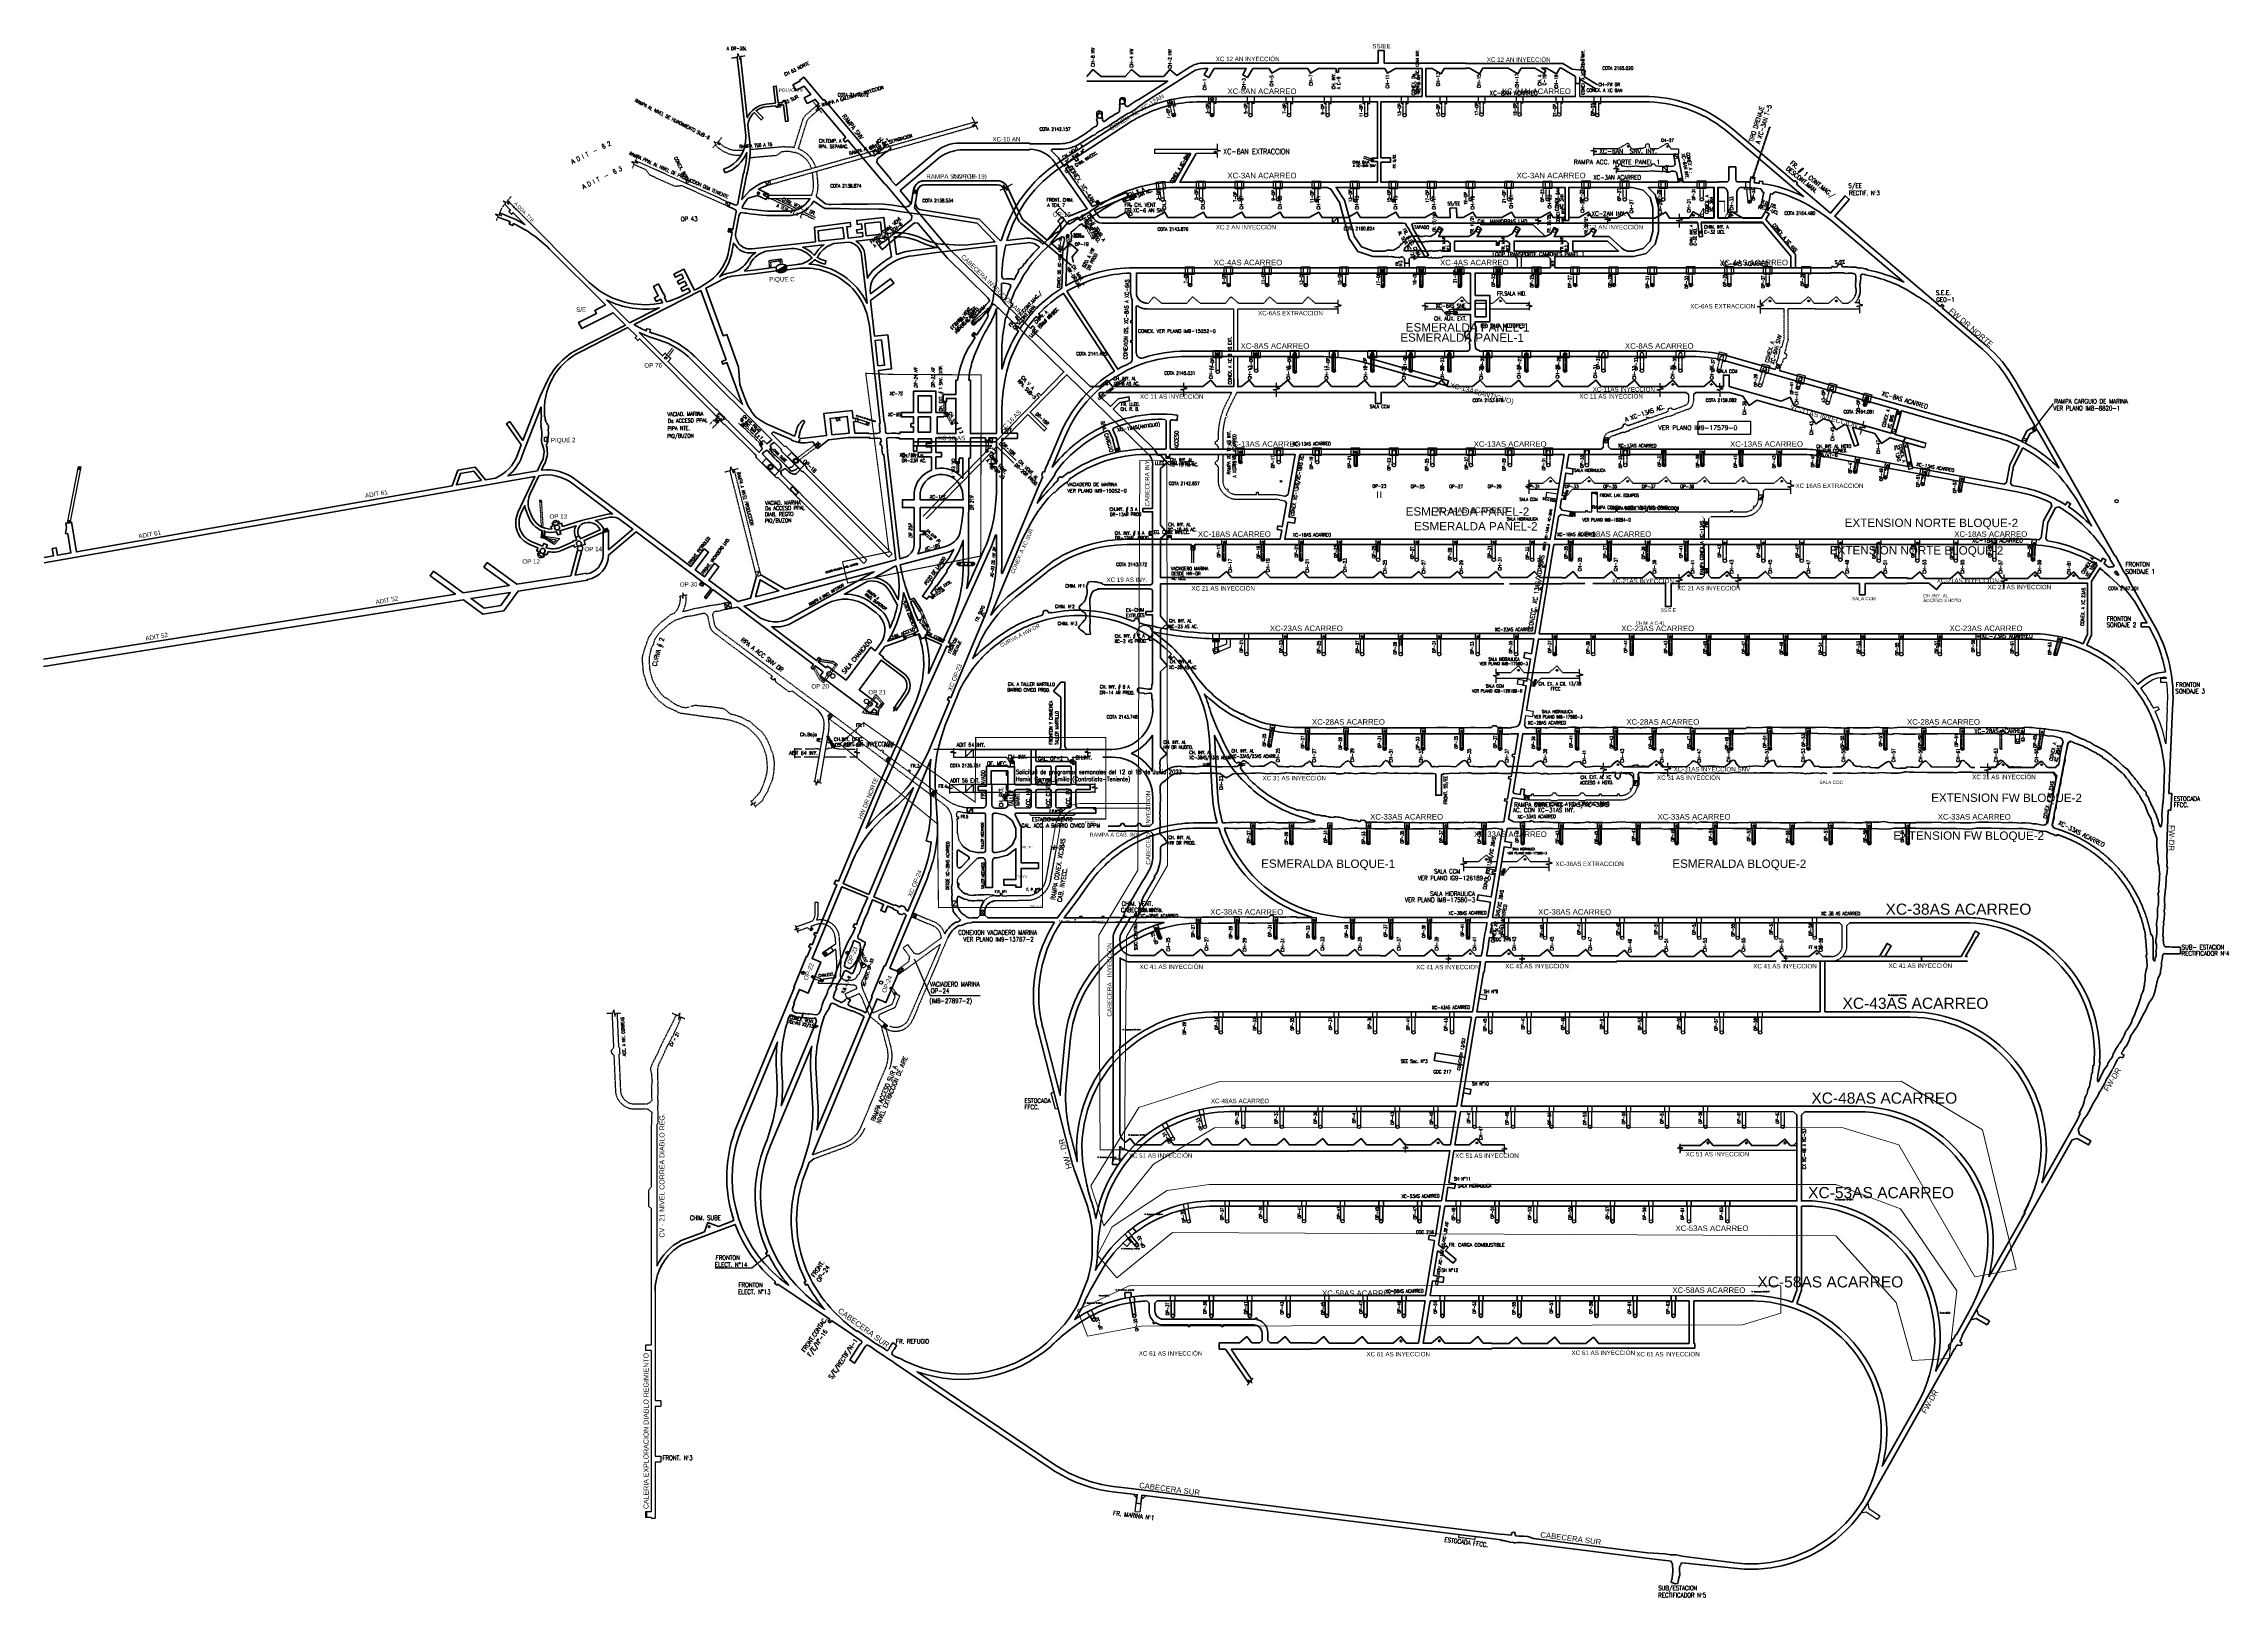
# Model space of a CAD drawing. Header units: millimetres. Extents: x -28 to 1943, y -5245 to 2752.
# Drawn here: x -28 to 1934, y -3154 to -1757 of the extents above; entities that cross this region are included whole.
import ezdxf
from ezdxf.enums import TextEntityAlignment as Align

# ---------------------------------------------------------------- set-up
doc = ezdxf.new("R2010")
doc.units = ezdxf.units.MM
for name, pattern in [('CONTINUA', [0]), ('DASHED', [0.75, 0.5, -0.25]), ('HIDDEN', [0.375, 0.25, -0.125]), ('HIDDEN2', [0.1875, 0.125, -0.0625]), ('RAYITAS', [0.375, 0.25, -0.125]), ('TRAZOS2', [9.525, 6.35, -3.175])]:
    doc.linetypes.add(name, pattern=pattern)
for name, color, linetype, lineweight, transparency in [('15-212', 1, 'Continuous', 18, 0.5), ('186', 1, 'Continuous', 18, 0.5), ('231', 1, 'Continuous', 18, 0.5), ('232', 1, 'Continuous', 18, 0.5), ('237', 1, 'Continuous', 18, 0.5)]:
    doc.layers.add(name, color=color, linetype=linetype, lineweight=lineweight, transparency=transparency)
doc.styles.add('ARIAL', font='arial.ttf')
doc.styles.add('DG-T1-473 TO 560$1$Standard', font='arial.ttf')
doc.styles.add('ROMANC', font='romanc', dxfattribs={"height": 1})
doc.styles.add('ROMANS', font='romans.shx', dxfattribs={"width": 0.8})
doc.styles.add('ROMANT', font='romant.shx', dxfattribs={"height": 3})
pattern_1 = [(45, (21.03157, -2329.98349), (-0.088388348, 0.088388348), [])]
pattern_2 = [(45, (21.01017, -2329.97291), (-0.088388348, 0.088388348), [])]
pattern_3 = [(45, (21.03198, -2329.98349), (-0.113137085, 0.113137085), []), (45, (21.03518, -2329.98349), (-0.113137085, 0.113137085), [])]

# ---------------------------------------------------------------- blocks, each defined once
blk = doc.blocks.new('*X6')
at = {"color": 0}
for p, q in [((773, 105.3), (773.6, 105.9)), ((773, 105.1), (773.7, 105.8)), ((773, 104.9), (773.8, 105.7)), ((773, 104.8), (773.9, 105.6)), ((773, 104.6), (773.9, 105.5)), ((773.9, 104.5), (773, 105.4)), ((773.9, 104.4), (773, 105.2)), ((773.8, 104.3), (773, 105.1)), ((773.7, 104.2), (773, 104.9)), ((773.6, 104.1), (773, 104.7)), ((773.1, 105.6), (773.5, 106)), ((774.1, 104.6), (773.1, 105.6)), ((773.1, 104.5), (774, 105.5)), ((774, 104.6), (773.1, 105.5)), ((773.1, 104.4), (774.1, 105.4)), ((773.5, 104), (773.1, 104.4)), ((774.3, 104.8), (773.2, 105.9)), ((774.2, 104.7), (773.2, 105.8)), ((773.2, 104.3), (774.2, 105.3)), ((774.4, 104.9), (773.3, 106)), ((773.3, 104.2), (774.3, 105.2)), ((773.3, 104.1), (774.4, 105.1)), ((774.5, 105), (773.4, 106.1)), ((773.4, 104), (774.5, 105)), ((774.6, 104.9), (775.6, 106)), ((774.6, 104.8), (775.7, 105.9)), ((775.7, 104.1), (774.6, 105.2)), ((775.6, 104), (774.6, 105.1)), ((774.7, 104.8), (775.8, 105.8)), ((775.8, 104.2), (774.7, 105.3)), ((774.8, 104.7), (775.8, 105.7)), ((775.8, 104.3), (774.8, 105.3)), ((774.9, 104.6), (775.9, 105.5)), ((775.9, 104.5), (774.9, 105.4)), ((775.9, 104.6), (775, 105.5)), ((775, 104.5), (775.9, 105.4)), ((776, 104.7), (775.1, 105.6)), ((775.1, 104.4), (776, 105.3)), ((776, 104.9), (775.2, 105.7)), ((775.2, 104.3), (776, 105.1)), ((776, 105.1), (775.3, 105.8)), ((775.3, 104.2), (776, 104.9)), ((775.9, 105.5), (775.4, 106)), ((776, 105.3), (775.4, 105.9)), ((775.4, 104.1), (776, 104.7)), ((775.4, 104), (775.9, 104.5)), ((775.7, 105.9), (775.5, 106.1)), ((775.5, 104), (775.7, 104.1))]:
    blk.add_line(p, q, dxfattribs=at)
blk = doc.blocks.new('*X5')
at = {"color": 0}
for p, q in [((785.8, 105.4), (786.4, 105.9)), ((785.8, 105), (786.5, 105.8)), ((785.8, 105.2), (786.4, 105.8)), ((786.1, 105), (785.8, 105.3)), ((785.9, 105), (785.8, 105.2)), ((785.8, 104.7), (786.1, 105)), ((785.8, 104.8), (786, 105)), ((786.5, 104.3), (785.8, 105)), ((786.4, 104.2), (785.8, 104.8)), ((786.3, 104.1), (785.8, 104.6)), ((786.5, 105), (785.9, 105.6)), ((786.3, 105), (785.9, 105.5)), ((785.9, 104.4), (786.5, 105)), ((785.9, 104.6), (786.3, 105)), ((786.6, 104.3), (785.9, 105)), ((786, 105.7), (786.3, 106)), ((786.8, 105), (786, 105.8)), ((786, 105), (786.6, 105.7)), ((786.7, 105), (786, 105.7)), ((786, 104.2), (786.8, 105)), ((786, 104.3), (786.7, 105)), ((786.3, 104), (786, 104.3)), ((787, 105), (786.1, 105.9)), ((786.1, 105), (786.7, 105.6)), ((786.1, 104.1), (787, 105)), ((786.7, 104.4), (786.1, 105)), ((787.2, 105), (786.2, 106)), ((786.2, 104), (787.2, 105)), ((786.3, 105), (786.8, 105.5)), ((786.8, 104.5), (786.3, 105)), ((786.5, 105), (786.9, 105.4)), ((786.9, 104.6), (786.5, 105)), ((786.7, 105), (787, 105.3)), ((787, 104.7), (786.7, 105)), ((786.8, 105), (787.1, 105.2)), ((787.1, 104.8), (786.8, 105)), ((787, 105), (787.1, 105.1)), ((787.1, 104.9), (787, 105)), ((787.2, 105), (787.2, 105.1)), ((787.2, 105), (787.2, 105)), ((787.3, 105), (788.4, 106)), ((788.4, 104), (787.3, 105)), ((787.4, 104.9), (788.5, 105.9)), ((788.5, 104.1), (787.4, 105.1)), ((787.5, 104.8), (788.5, 105.8)), ((788.5, 104.2), (787.5, 105.2)), ((787.6, 104.7), (788.6, 105.7)), ((788.6, 104.3), (787.6, 105.3)), ((787.7, 104.6), (788.7, 105.6)), ((788.7, 104.4), (787.7, 105.4)), ((787.8, 104.5), (788.7, 105.5)), ((788.7, 104.5), (787.8, 105.5)), ((788.8, 104.8), (787.9, 105.7)), ((788.7, 104.7), (787.9, 105.6)), ((787.9, 104.4), (788.7, 105.3)), ((787.9, 104.3), (788.8, 105.2)), ((788.8, 105), (788, 105.8)), ((788, 104.3), (788.8, 105)), ((788.8, 105.2), (788.1, 105.8)), ((788.1, 104.2), (788.8, 104.8)), ((788.7, 105.4), (788.2, 105.9)), ((788.2, 104.1), (788.7, 104.6)), ((788.6, 105.7), (788.3, 106)), ((788.3, 104), (788.6, 104.3))]:
    blk.add_line(p, q, dxfattribs=at)
blk = doc.blocks.new('*X4')
at = {"color": 0}
for p, q in [((613.022124, 366.948964), (619.049867, 372.976707)), ((613.472207, 366.868717), (619.272855, 372.669365)), ((619.305029, 372.412232), (618.855589, 372.861671)), ((619.229181, 373.01841), (619.188686, 373.058905)), ((610.753278, 367.862099), (611.248604, 368.357425)), ((611.558736, 367.430603), (610.861265, 368.128074)), ((611.087944, 367.666435), (612.548815, 369.127305)), ((612.413042, 367.106626), (611.194362, 368.325307)), ((611.438525, 367.486686), (613.849025, 369.897185)), ((613.121308, 366.928691), (611.527459, 368.52254)), ((611.805905, 367.323736), (615.149236, 370.667066)), ((613.745887, 366.834442), (611.860556, 368.719773)), ((612.191232, 367.178732), (616.449446, 371.436946)), ((614.313063, 366.797596), (612.193652, 368.917007)), ((614.836898, 366.804091), (612.526749, 369.11424)), ((612.595991, 367.053161), (617.749656, 372.206827)), ((615.325961, 366.845358), (612.859846, 369.311473)), ((615.785922, 366.915727), (613.192943, 369.508706)), ((616.220741, 367.011238), (613.52604, 369.70594)), ((616.633302, 367.129007), (613.859137, 369.903173)), ((613.949741, 366.815921), (619.331833, 372.198013)), ((617.02576, 367.266879), (614.192233, 370.100406)), ((614.459651, 366.795501), (619.390811, 371.726661)), ((617.399757, 367.423213), (614.52533, 370.297639)), ((617.756556, 367.596744), (614.858427, 370.494872)), ((615.009212, 366.814731), (619.449789, 371.255308)), ((618.097133, 367.786496), (615.191524, 370.692106)), ((618.422238, 367.991722), (615.524621, 370.889339)), ((615.609951, 366.885141), (619.508766, 370.783956)), ((618.732432, 368.211858), (615.857718, 371.086572)), ((619.028119, 368.446501), (616.190814, 371.283805)), ((616.282221, 367.027081), (619.567744, 370.312604)), ((619.309566, 368.695384), (616.523911, 371.481039)), ((619.576913, 368.958368), (616.857008, 371.678272)), ((617.069243, 367.283772), (619.626722, 369.841252)), ((619.684268, 369.381342), (617.190105, 371.875505)), ((619.60842, 369.98752), (617.523202, 372.072738)), ((619.532572, 370.593698), (617.856299, 372.269972)), ((618.109892, 367.794092), (619.6857, 369.369899)), ((619.456725, 371.199876), (618.189396, 372.467205)), ((619.380877, 371.806054), (618.522492, 372.664438))]:
    blk.add_line(p, q, dxfattribs=at)
blk = doc.blocks.new('*X9')
at = {"color": 0}
for p, q in [((773, 105.3), (773.6, 105.9)), ((773, 105.1), (773.7, 105.8)), ((773, 104.9), (773.8, 105.7)), ((773, 104.8), (773.9, 105.6)), ((773, 104.6), (773.9, 105.5)), ((773.9, 104.5), (773, 105.4)), ((773.9, 104.4), (773, 105.2)), ((773.8, 104.3), (773, 105.1)), ((773.7, 104.2), (773, 104.9)), ((773.6, 104.1), (773, 104.7)), ((773.1, 105.6), (773.5, 106)), ((774.1, 104.6), (773.1, 105.6)), ((773.1, 104.5), (774, 105.5)), ((774, 104.6), (773.1, 105.5)), ((773.1, 104.4), (774.1, 105.4)), ((773.5, 104), (773.1, 104.4)), ((774.3, 104.8), (773.2, 105.9)), ((774.2, 104.7), (773.2, 105.8)), ((773.2, 104.3), (774.2, 105.3)), ((774.4, 104.9), (773.3, 106)), ((773.3, 104.2), (774.3, 105.2)), ((773.3, 104.1), (774.4, 105.1)), ((774.5, 105), (773.4, 106.1)), ((773.4, 104), (774.5, 105)), ((774.6, 104.9), (775.6, 106)), ((774.6, 104.8), (775.7, 105.9)), ((775.7, 104.1), (774.6, 105.2)), ((775.6, 104), (774.6, 105.1)), ((774.7, 104.8), (775.8, 105.8)), ((775.8, 104.2), (774.7, 105.3)), ((774.8, 104.7), (775.8, 105.7)), ((775.8, 104.3), (774.8, 105.3)), ((774.9, 104.6), (775.9, 105.5)), ((775.9, 104.5), (774.9, 105.4)), ((775.9, 104.6), (775, 105.5)), ((775, 104.5), (775.9, 105.4)), ((776, 104.7), (775.1, 105.6)), ((775.1, 104.4), (776, 105.3)), ((776, 104.9), (775.2, 105.7)), ((775.2, 104.3), (776, 105.1)), ((776, 105.1), (775.3, 105.8)), ((775.3, 104.2), (776, 104.9)), ((775.9, 105.5), (775.4, 106)), ((776, 105.3), (775.4, 105.9)), ((775.4, 104.1), (776, 104.7)), ((775.4, 104), (775.9, 104.5)), ((775.7, 105.9), (775.5, 106.1)), ((775.5, 104), (775.7, 104.1))]:
    blk.add_line(p, q, dxfattribs=at)
blk = doc.blocks.new('*X8')
at = {"color": 0}
for p, q in [((785.8, 105.4), (786.4, 105.9)), ((785.8, 105), (786.5, 105.8)), ((785.8, 105.2), (786.4, 105.8)), ((786.1, 105), (785.8, 105.3)), ((785.9, 105), (785.8, 105.2)), ((785.8, 104.7), (786.1, 105)), ((785.8, 104.8), (786, 105)), ((786.5, 104.3), (785.8, 105)), ((786.4, 104.2), (785.8, 104.8)), ((786.3, 104.1), (785.8, 104.6)), ((786.5, 105), (785.9, 105.6)), ((786.3, 105), (785.9, 105.5)), ((785.9, 104.4), (786.5, 105)), ((785.9, 104.6), (786.3, 105)), ((786.6, 104.3), (785.9, 105)), ((786, 105.7), (786.3, 106)), ((786.8, 105), (786, 105.8)), ((786, 105), (786.6, 105.7)), ((786.7, 105), (786, 105.7)), ((786, 104.2), (786.8, 105)), ((786, 104.3), (786.7, 105)), ((786.3, 104), (786, 104.3)), ((787, 105), (786.1, 105.9)), ((786.1, 105), (786.7, 105.6)), ((786.1, 104.1), (787, 105)), ((786.7, 104.4), (786.1, 105)), ((787.2, 105), (786.2, 106)), ((786.2, 104), (787.2, 105)), ((786.3, 105), (786.8, 105.5)), ((786.8, 104.5), (786.3, 105)), ((786.5, 105), (786.9, 105.4)), ((786.9, 104.6), (786.5, 105)), ((786.7, 105), (787, 105.3)), ((787, 104.7), (786.7, 105)), ((786.8, 105), (787.1, 105.2)), ((787.1, 104.8), (786.8, 105)), ((787, 105), (787.1, 105.1)), ((787.1, 104.9), (787, 105)), ((787.2, 105), (787.2, 105.1)), ((787.2, 105), (787.2, 105)), ((787.3, 105), (788.4, 106)), ((788.4, 104), (787.3, 105)), ((787.4, 104.9), (788.5, 105.9)), ((788.5, 104.1), (787.4, 105.1)), ((787.5, 104.8), (788.5, 105.8)), ((788.5, 104.2), (787.5, 105.2)), ((787.6, 104.7), (788.6, 105.7)), ((788.6, 104.3), (787.6, 105.3)), ((787.7, 104.6), (788.7, 105.6)), ((788.7, 104.4), (787.7, 105.4)), ((787.8, 104.5), (788.7, 105.5)), ((788.7, 104.5), (787.8, 105.5)), ((788.8, 104.8), (787.9, 105.7)), ((788.7, 104.7), (787.9, 105.6)), ((787.9, 104.4), (788.7, 105.3)), ((787.9, 104.3), (788.8, 105.2)), ((788.8, 105), (788, 105.8)), ((788, 104.3), (788.8, 105)), ((788.8, 105.2), (788.1, 105.8)), ((788.1, 104.2), (788.8, 104.8)), ((788.7, 105.4), (788.2, 105.9)), ((788.2, 104.1), (788.7, 104.6)), ((788.6, 105.7), (788.3, 106)), ((788.3, 104), (788.6, 104.3))]:
    blk.add_line(p, q, dxfattribs=at)
blk = doc.blocks.new('*X7')
at = {"color": 0}
for p, q in [((613.022124, 366.948964), (619.049867, 372.976707)), ((613.472207, 366.868717), (619.272855, 372.669365)), ((619.305029, 372.412232), (618.855589, 372.861671)), ((619.229181, 373.01841), (619.188686, 373.058905)), ((610.753278, 367.862099), (611.248604, 368.357425)), ((611.558736, 367.430603), (610.861265, 368.128074)), ((611.087944, 367.666435), (612.548815, 369.127305)), ((612.413042, 367.106626), (611.194362, 368.325307)), ((611.438525, 367.486686), (613.849025, 369.897185)), ((613.121308, 366.928691), (611.527459, 368.52254)), ((611.805905, 367.323736), (615.149236, 370.667066)), ((613.745887, 366.834442), (611.860556, 368.719773)), ((612.191232, 367.178732), (616.449446, 371.436946)), ((614.313063, 366.797596), (612.193652, 368.917007)), ((614.836898, 366.804091), (612.526749, 369.11424)), ((612.595991, 367.053161), (617.749656, 372.206827)), ((615.325961, 366.845358), (612.859846, 369.311473)), ((615.785922, 366.915727), (613.192943, 369.508706)), ((616.220741, 367.011238), (613.52604, 369.70594)), ((616.633302, 367.129007), (613.859137, 369.903173)), ((613.949741, 366.815921), (619.331833, 372.198013)), ((617.02576, 367.266879), (614.192233, 370.100406)), ((614.459651, 366.795501), (619.390811, 371.726661)), ((617.399757, 367.423213), (614.52533, 370.297639)), ((617.756556, 367.596744), (614.858427, 370.494872)), ((615.009212, 366.814731), (619.449789, 371.255308)), ((618.097133, 367.786496), (615.191524, 370.692106)), ((618.422238, 367.991722), (615.524621, 370.889339)), ((615.609951, 366.885141), (619.508766, 370.783956)), ((618.732432, 368.211858), (615.857718, 371.086572)), ((619.028119, 368.446501), (616.190814, 371.283805)), ((616.282221, 367.027081), (619.567744, 370.312604)), ((619.309566, 368.695384), (616.523911, 371.481039)), ((619.576913, 368.958368), (616.857008, 371.678272)), ((617.069243, 367.283772), (619.626722, 369.841252)), ((619.684268, 369.381342), (617.190105, 371.875505)), ((619.60842, 369.98752), (617.523202, 372.072738)), ((619.532572, 370.593698), (617.856299, 372.269972)), ((618.109892, 367.794092), (619.6857, 369.369899)), ((619.456725, 371.199876), (618.189396, 372.467205)), ((619.380877, 371.806054), (618.522492, 372.664438))]:
    blk.add_line(p, q, dxfattribs=at)

msp = doc.modelspace()

# ---------------------------------------------------------------- hatches: boundary and pattern name
h = msp.add_hatch()
h.set_pattern_fill('JIS_LC_20', color=256, scale=0.008, style=0)
h.set_pattern_definition([(45, (21.03198, -2329.98349), (-0.113137085, 0.113137085), []), (45, (21.03518, -2329.98349), (-0.113137085, 0.113137085), [])])
h.paths.add_polyline_path([(652.527, -2113.349), (652.33, -2113.312), (652.075, -2114.662), (651.732, -2116.128), (651.926, -2116.173), (652.271, -2114.704)])
at = {"linetype": 'DASHED'}
h = msp.add_hatch(dxfattribs=at)
h.set_pattern_fill('ANSI31', color=8, style=0)
h.set_pattern_definition(pattern_2)
h.paths.add_polyline_path([(1377.727, -2113.853, -0.00805623), (1377.73, -2113.676), (1375.811, -2111.603, 0.07375935), (1375.477, -2113.853), (1375.477, -2116.103)])
h.paths.add_polyline_path([(1379.977, -2116.103), (1379.977, -2113.854, -0.00006377), (1379.977, -2113.853), (1379.977, -2111.603), (1377.814, -2113.766)])
at = {"lineweight": 35}
h = msp.add_hatch(color=7, dxfattribs=at)
h.paths.add_polyline_path([(1340.107, -2164.927, 0.26273304), (1339.644, -2165.502), (1340.381, -2165.623), (1340.381, -2165.623)])
h.paths.add_polyline_path([(1340.381, -2165.623), (1339.644, -2165.502, 0.04089674), (1339.634, -2165.624, 0.10337248), (1339.697, -2165.924)])
h = msp.add_hatch(color=7, dxfattribs=at)
h.paths.add_polyline_path([(1340.128, -2164.938, 0.26273304), (1339.666, -2165.512), (1340.403, -2165.634), (1340.403, -2165.634)])
h.paths.add_polyline_path([(1340.403, -2165.634), (1339.666, -2165.512, 0.04089674), (1339.656, -2165.634, 0.10337248), (1339.719, -2165.935)])
h = msp.add_hatch(color=7, dxfattribs=at)
h.paths.add_polyline_path([(1341.069, -2165.326, -0.26273304), (1340.988, -2166.059), (1340.382, -2165.624), (1340.382, -2165.624)])
h.paths.add_polyline_path([(1340.382, -2165.624), (1340.988, -2166.059, -0.04089674), (1340.909, -2166.153, -0.10337248), (1340.652, -2166.32)])
h = msp.add_hatch(dxfattribs=at)
h.set_pattern_fill('ANSI31', style=0)
h.set_pattern_definition(pattern_2)
h.paths.add_polyline_path([(1341.124, -2165.746), (1340.384, -2165.624), (1340.873, -2166.193, 0.17610327)])
for points in [[(1341.124, -2165.746), (1340.384, -2165.624), (1340.873, -2166.193, 0.17610327)], [(1340.391, -2165.631), (1340.664, -2166.32, 0.08203254), (1340.873, -2166.193)], [(1341.146, -2165.756), (1340.406, -2165.634), (1340.895, -2166.203, 0.17610327)], [(1340.412, -2165.642), (1340.686, -2166.33, 0.08203254), (1340.895, -2166.203)], [(1468.707, -2746.269, 0.66551959), (1469.983, -2745.735, 0.20082646), (1469.76, -2745.201)], [(1503.348, -2746.269, 0.66551959), (1504.624, -2745.735, 0.20082646), (1504.401, -2745.201)], [(1537.989, -2746.269, 0.66551959), (1539.265, -2745.735, 0.20082646), (1539.042, -2745.201)], [(1192.578, -2924.321, 0.66551959), (1193.854, -2923.787, 0.20082646), (1193.631, -2923.253)], [(1227.219, -2924.321, 0.66551959), (1228.495, -2923.787, 0.20082646), (1228.272, -2923.253)]]:
    msp.add_hatch(color=7, dxfattribs=at).paths.add_polyline_path(points)
h = msp.add_hatch(dxfattribs=at)
h.set_pattern_fill('ANSI31', style=0)
h.set_pattern_definition(pattern_1)
h.paths.add_polyline_path([(1341.146, -2165.756), (1340.406, -2165.634), (1340.895, -2166.203, 0.17610327)])
at = {"linetype": 'Continuous'}
h = msp.add_hatch(color=7, dxfattribs=at)
h.paths.add_polyline_path([(1342.112, -2159.096, 0.17592226), (1341.937, -2159.577, 0.56629896), (1343.04, -2160.239), (1342.688, -2159.579)])
h.paths.add_polyline_path([(1342.334, -2158.915, 0.09628303), (1342.112, -2159.096), (1342.685, -2159.576), (1342.687, -2159.577)])
h = msp.add_hatch(dxfattribs=at)
h.set_pattern_fill('ANSI31', style=0)
h.set_pattern_definition(pattern_2)
h.paths.add_polyline_path([(1342.687, -2159.578), (1342.112, -2159.096, 0.17592226), (1341.937, -2159.577, 0.31123957), (1342.42, -2160.278)])
h.paths.add_polyline_path([(1342.688, -2159.579), (1342.687, -2159.578), (1342.42, -2160.278, 0.21684028), (1343.04, -2160.239)])
h = msp.add_hatch(dxfattribs=at)
h.set_pattern_fill('ANSI31', style=0)
h.set_pattern_definition(pattern_1)
h.paths.add_polyline_path([(1342.708, -2159.588), (1342.133, -2159.106, 0.17592226), (1341.959, -2159.587, 0.31123957), (1342.442, -2160.288)])
h.paths.add_polyline_path([(1342.71, -2159.589), (1342.708, -2159.588), (1342.442, -2160.288, 0.21684028), (1343.062, -2160.249)])
h = msp.add_hatch(dxfattribs=at)
h.set_pattern_fill('ANSI31', style=0)
h.set_pattern_definition(pattern_2)
h.paths.add_polyline_path([(1342.334, -2158.915, 0.09628303), (1342.112, -2159.096), (1342.685, -2159.576), (1342.687, -2159.577)])
h = msp.add_hatch(dxfattribs=at)
h.set_pattern_fill('ANSI31', style=0)
h.set_pattern_definition(pattern_1)
h.paths.add_polyline_path([(1342.355, -2158.926, 0.09628303), (1342.133, -2159.106), (1342.707, -2159.587), (1342.709, -2159.587)])
at = {"lineweight": 35}
h = msp.add_hatch(dxfattribs=at)
h.set_pattern_fill('ANSI31', style=0)
h.set_pattern_definition(pattern_2)
h.paths.add_polyline_path([(1345.81, -2178.099), (1345.159, -2182.046), (1347.485, -2180.073)])
h.paths.add_polyline_path([(1349.458, -2178.398), (1347.485, -2180.073), (1349.458, -2182.398)])
h = msp.add_hatch(dxfattribs=at)
h.set_pattern_fill('ANSI31', style=0)
h.set_pattern_definition([(45, (21.01547, -2329.97291), (-0.088388348, 0.088388348), [])])
h.paths.add_polyline_path([(1349.463, -2178.398), (1347.49, -2180.073), (1347.766, -2180.398), (1349.463, -2180.398)])
h.paths.add_polyline_path([(1349.463, -2180.398), (1347.766, -2180.398), (1349.463, -2182.398)])
h.paths.add_polyline_path([(1347.164, -2180.349), (1345.49, -2180.073), (1345.164, -2182.046)])
h.paths.add_polyline_path([(1347.49, -2180.073), (1345.815, -2178.099), (1345.49, -2180.073), (1347.164, -2180.349)])
at = {"linetype": 'DASHED'}
h = msp.add_hatch(dxfattribs=at)
h.set_pattern_fill('ANSI31', color=8, style=0)
h.set_pattern_definition([(45, (21.03198, -2329.98349), (-0.088388348, 0.088388348), [])])
h.paths.add_polyline_path([(1468.197, -2187.409), (1466.197, -2187.409), (1466.197, -2189.409), (1468.197, -2189.409)])
h.paths.add_polyline_path([(1468.197, -2189.409), (1466.197, -2189.409), (1466.197, -2191.409)])
h = msp.add_hatch(color=8, dxfattribs=at)
h.paths.add_polyline_path([(1406.292, -2420.313), (1404.292, -2420.313), (1404.292, -2422.226)])
h.paths.add_polyline_path([(1404.292, -2420.313), (1402.292, -2420.313), (1402.292, -2422.313, -0.04574064), (1402.109, -2424.313), (1404.292, -2422.226)])
h = msp.add_hatch(color=8, dxfattribs=at)
h.paths.add_polyline_path([(1308.135, -2433.313), (1306.148, -2435.15), (1306.298, -2435.313), (1308.135, -2435.313)])
h.paths.add_polyline_path([(1308.135, -2435.313), (1306.298, -2435.313), (1308.135, -2437.313)])
h.paths.add_polyline_path([(1305.996, -2435.291), (1304.135, -2434.985), (1304.135, -2437.012)])
h.paths.add_polyline_path([(1304.135, -2432.959), (1304.135, -2434.985), (1305.996, -2435.291), (1306.148, -2435.15)])
h = msp.add_hatch(color=8, dxfattribs=at)
h.paths.add_polyline_path([(709.082, -2584.663, 0.52810817), (707.544, -2585.265), (708.541, -2585.542)])
h.paths.add_polyline_path([(708.035, -2586.364, 0.47078821), (709.469, -2585.799), (708.541, -2585.542)])
for points in [[(1255.087, -2576.269, 0.66551959), (1256.364, -2575.735, 0.20082646), (1256.14, -2575.201)], [(1289.728, -2576.269, 0.66551959), (1291.005, -2575.735, 0.20082646), (1290.781, -2575.201)], [(1226.22, -2746.269, 0.66551959), (1227.496, -2745.735, 0.20082646), (1227.273, -2745.201)], [(1260.861, -2746.269, 0.66551959), (1262.137, -2745.735, 0.20082646), (1261.914, -2745.201)]]:
    msp.add_hatch(color=3).paths.add_polyline_path(points)
for points in [[(664.379, -2595.403, 0.53476673), (662.996, -2596.326, 0.30312963), (663.613, -2597.25)], [(734.843, -2605.599, 0.43562509), (733.771, -2606.596, 0.39312138), (734.698, -2607.594)]]:
    msp.add_hatch(color=8, dxfattribs=at).paths.add_polyline_path(points)
h = msp.add_hatch(color=8, dxfattribs=at)
h.paths.add_polyline_path([(672.636, -2598.83, 0.40886077), (671.556, -2599.723), (672.531, -2599.824)])
h.paths.add_polyline_path([(672.531, -2599.824), (672.426, -2600.818, 0.00112376), (672.43, -2600.819), (672.465, -2600.823, 0.40913493), (673.545, -2599.929)])
h = msp.add_hatch()
h.set_pattern_fill('JIS_LC_20', color=256, scale=0.008, style=0)
h.set_pattern_definition(pattern_3)
h.paths.add_polyline_path([(696.591, -2616.11), (696.374, -2616.209), (698.115, -2617.321), (698.222, -2617.153)])
h.paths.add_polyline_path([(695.164, -2615.199), (695.056, -2615.368), (696.374, -2616.209), (696.591, -2616.11)])
h = msp.add_hatch(color=8, dxfattribs=at)
h.paths.add_polyline_path([(737.777, -2611.347), (737.606, -2611.33, 0.02497271), (737.601, -2611.429, 0.17941984), (737.843, -2612.081), (737.84, -2611.989)])
h.paths.add_polyline_path([(738.601, -2611.429), (737.823, -2611.352), (737.84, -2611.989), (737.85, -2612.09, 0.19671724), (738.528, -2612.427)])
h = msp.add_hatch(color=8, dxfattribs=at)
h.paths.add_polyline_path([(738.658, -2610.604), (738.669, -2610.432, -0.02497271), (738.768, -2610.444, -0.17941984), (739.371, -2610.791), (739.28, -2610.773)])
h.paths.add_polyline_path([(738.601, -2611.429), (738.654, -2610.649), (739.28, -2610.773), (739.378, -2610.8, -0.19671724), (739.596, -2611.525)])
h = msp.add_hatch()
h.set_pattern_fill('JIS_LC_20', color=256, scale=0.008, style=0)
h.set_pattern_definition(pattern_3)
h.paths.add_polyline_path([(655.264, -2629.24), (655.005, -2629.346), (654.68, -2632.856), (654.871, -2633.074)])

# ---------------------------------------------------------------- linework, layer by layer
at = {"color": 8, "linetype": 'DASHED'}
for p, q in [((591.095, -1770.208), (596.512, -1769.307)), ((596.512, -1769.307), (596.864, -1766.253)), ((596.864, -1766.253), (598.833, -1771.939)), ((598.833, -1771.939), (599.134, -1768.821)), ((599.134, -1768.821), (603.398, -1768.111)), ((1212.137, -1804.84), (1212.137, -1779.758)), ((1215.437, -1804.84), (1215.437, -1779.758)), ((1350.218, -1804.835), (1350.218, -1786.911)), ((1350.218, -1804.835), (1350.218, -1786.911)), ((1354.218, -1804.835), (1354.218, -1786.911)), ((1354.218, -1804.835), (1354.218, -1786.911)), ((807.386, -1823.203), (809.627, -1828.217)), ((812.67, -1827.785), (807.666, -1831.128)), ((807.666, -1831.128), (810.759, -1830.631)), ((809.627, -1828.217), (812.67, -1827.785)), ((810.759, -1830.631), (812.523, -1834.577)), ((971.826, -1856.232), (971.826, -1852.232)), ((971.826, -1852.232), (1027.818, -1852.232)), ((1004.362, -1856.232), (971.826, -1856.232)), ((1027.861, -1856.232), (1008.981, -1856.232)), ((1030.771, -1853.599), (1024.837, -1854.599)), ((1024.837, -1854.599), (1027.862, -1855.412)), ((1027.827, -1847.255), (1027.817, -1852.746)), ((1027.817, -1852.746), (1030.771, -1853.599)), ((1027.862, -1855.412), (1027.855, -1859.735)), ((387.606, -1901.216), (384.869, -1904.562)), ((391.006, -1901.649), (385.774, -1898.675)), ((385.774, -1898.675), (387.606, -1901.216)), ((392.731, -1894.871), (389.255, -1899.122)), ((389.255, -1899.122), (391.006, -1901.649)), ((585.418, -1902.48), (586.775, -1899.144)), ((588.709, -1903.945), (586.775, -1899.144)), ((588.709, -1903.945), (590.066, -1900.609)), ((384.501, -1912.15), (378.656, -1910.717)), ((378.656, -1910.717), (381.112, -1912.662)), ((381.112, -1912.662), (379.393, -1916.628)), ((384.31, -1905.158), (382.126, -1910.197)), ((382.126, -1910.197), (384.501, -1912.15)), ((653.343, -1909.397), (665.522, -1915.17)), ((655.403, -1908.348), (666.306, -1913.517)), ((1440.828, -1916.441), (1446.758, -1915.421)), ((1443.785, -1917.284), (1440.828, -1916.441)), ((1443.73, -1914.618), (1443.723, -1910.296)), ((1474.993, -1913.858), (1443.729, -1913.852)), ((1446.758, -1915.421), (1443.73, -1914.618)), ((1443.794, -1922.775), (1443.785, -1917.284)), ((1460.058, -1917.855), (1443.786, -1917.852)), ((1518.261, -1917.866), (1463.077, -1917.855)), ((1517.733, -1913.866), (1478.293, -1913.858)), ((1521.042, -1908.134), (1517.733, -1913.866)), ((1543.988, -1948.379), (1518.261, -1917.866)), ((1524.433, -1910.261), (1521.042, -1908.134)), ((1521.445, -1915.436), (1524.433, -1910.261)), ((1547.988, -1946.918), (1521.445, -1915.436)), ((1543.988, -1958.835), (1543.988, -1948.379)), ((1547.988, -1958.797), (1547.988, -1946.918)), ((964.636, -1990.636), (966.121, -1990.636)), ((964.636, -1990.636), (966.121, -1990.636)), ((964.636, -1995.836), (1042.836, -1995.836)), ((966.121, -1990.636), (970.995, -1984.829)), ((970.995, -1984.829), (977.942, -1990.658)), ((977.942, -1990.658), (1000.721, -1990.736)), ((1000.721, -1990.736), (1005.675, -1984.831)), ((1005.675, -1984.831), (1012.62, -1990.658)), ((1012.62, -1990.658), (1035.418, -1990.658)), ((1035.418, -1990.658), (1040.297, -1984.844)), ((1040.297, -1984.844), (1047.135, -1990.658)), ((1042.836, -2033.835), (1042.836, -1995.836)), ((1046.436, -1995.858), (1136.835, -1995.858)), ((1046.436, -2033.835), (1046.436, -1995.858)), ((1047.135, -1990.658), (1070.007, -1990.736)), ((1070.007, -1990.736), (1074.934, -1984.864)), ((1074.934, -1984.864), (1081.606, -1990.658)), ((1081.606, -1990.658), (1104.656, -1990.736)), ((1104.656, -1990.736), (1109.567, -1984.884)), ((1109.567, -1984.884), (1116.078, -1990.658)), ((1116.078, -1990.658), (1136.777, -1990.727)), ((1133.876, -1993.894), (1139.807, -1992.874)), ((1136.833, -1994.737), (1133.876, -1993.894)), ((1136.779, -1992.072), (1136.772, -1987.749)), ((1139.807, -1992.874), (1136.779, -1992.072)), ((1136.842, -2000.229), (1136.833, -1994.737)), ((1513.554, -1993.714), (1519.485, -1992.694)), ((1516.511, -1994.557), (1513.554, -1993.714)), ((1516.457, -1991.891), (1516.45, -1987.569)), ((1516.455, -1990.635), (1518.304, -1990.635)), ((1519.485, -1992.694), (1516.457, -1991.891)), ((1516.52, -2000.048), (1516.511, -1994.557)), ((1537.901, -1995.736), (1516.513, -1995.854)), ((1518.304, -1990.635), (1525.222, -1984.831)), ((1525.222, -1984.831), (1530.092, -1990.635)), ((1530.092, -1990.635), (1552.947, -1990.635)), ((1537.891, -1999.342), (1537.901, -1995.736)), ((1541.412, -1999.397), (1541.421, -1995.85)), ((1565.667, -1995.736), (1541.501, -1995.85)), ((1552.947, -1990.635), (1559.863, -1984.832)), ((1559.863, -1984.832), (1564.818, -1990.738)), ((1564.818, -1990.738), (1577.887, -1990.635)), ((1565.667, -1995.736), (1605.79, -1995.736)), ((1577.887, -1990.635), (1584.803, -1984.832)), ((1584.803, -1984.832), (1590.265, -1990.736)), ((1590.265, -1990.736), (1594.521, -1990.736)), ((1605.732, -1990.357), (1601.606, -1990.422)), ((1602.831, -1993.48), (1608.762, -1992.46)), ((1605.788, -1994.323), (1602.831, -1993.48)), ((1605.734, -1991.657), (1605.727, -1987.335)), ((1608.762, -1992.46), (1605.734, -1991.657)), ((1605.797, -1999.814), (1605.788, -1994.323)), ((1042.836, -2065.793), (1042.836, -2038.635)), ((1046.436, -2065.793), (1046.436, -2038.635)), ((994.979, -2068.361), (1000.909, -2067.341)), ((997.936, -2069.204), (994.979, -2068.361)), ((997.881, -2066.538), (997.874, -2062.215)), ((1015.17, -2065.664), (997.88, -2065.664)), ((1000.909, -2067.341), (997.881, -2066.538)), ((997.945, -2074.695), (997.936, -2069.204)), ((997.938, -2070.858), (1040.97, -2070.858)), ((1022.088, -2059.86), (1015.17, -2065.664)), ((1022.088, -2059.86), (1015.178, -2065.658)), ((1026.953, -2065.658), (1022.088, -2059.86)), ((1026.953, -2065.658), (1022.088, -2059.86)), ((1042.836, -2065.793), (1026.953, -2065.658)), ((1042.836, -2065.793), (1026.953, -2065.658)), ((1040.97, -2070.858), (1035.711, -2081.269)), ((1045.675, -2070.858), (1039.459, -2083.163)), ((1045.675, -2070.858), (1081.365, -2070.858)), ((1046.436, -2065.793), (1049.819, -2065.658)), ((1049.819, -2065.658), (1056.729, -2059.86)), ((1056.729, -2059.86), (1061.6, -2065.664)), ((1061.6, -2065.664), (1081.307, -2065.664)), ((1078.406, -2068.523), (1084.336, -2067.503)), ((1081.362, -2069.366), (1078.406, -2068.523)), ((1081.308, -2066.7), (1081.301, -2062.378)), ((1084.336, -2067.503), (1081.308, -2066.7)), ((1081.372, -2074.857), (1081.362, -2069.366)), ((1423.449, -2068.56), (1429.38, -2067.54)), ((1426.406, -2069.403), (1423.449, -2068.56)), ((1426.352, -2066.738), (1426.345, -2062.415)), ((1426.35, -2065.669), (1430.859, -2065.668)), ((1429.38, -2067.54), (1426.352, -2066.738)), ((1426.415, -2074.895), (1426.406, -2069.403)), ((1449.823, -2070.858), (1426.408, -2070.858)), ((1430.859, -2065.668), (1437.78, -2059.86)), ((1437.78, -2059.86), (1442.651, -2065.664)), ((1442.651, -2065.664), (1465.511, -2065.658)), ((1449.823, -2070.858), (1451.823, -2072.858)), ((1451.823, -2072.858), (1451.822, -2078.976)), ((1456.323, -2072.857), (1456.322, -2078.732)), ((1458.321, -2070.858), (1456.323, -2072.857)), ((1458.321, -2070.858), (1480.176, -2070.858)), ((1465.511, -2065.658), (1472.421, -2059.86)), ((1472.421, -2059.86), (1477.287, -2065.658)), ((1477.217, -2068.555), (1483.148, -2067.535)), ((1480.174, -2069.398), (1477.217, -2068.555)), ((1477.284, -2065.655), (1480.118, -2065.654)), ((1480.12, -2066.732), (1480.112, -2062.41)), ((1483.148, -2067.535), (1480.12, -2066.732)), ((1480.183, -2074.889), (1480.174, -2069.398)), ((1397.761, -2100.747), (1414.593, -2094.766)), ((1414.593, -2094.766), (1397.761, -2100.747)), ((1399.083, -2104.522), (1433.704, -2092.22)), ((1414.593, -2094.766), (1414.164, -2093.534)), ((1415.912, -2094.297), (1432.392, -2088.441)), ((1432.392, -2088.441), (1432.67, -2087.812)), ((1432.67, -2087.812), (1433.623, -2087.473)), ((1433.623, -2087.473), (1433.913, -2085.369)), ((1433.704, -2092.22), (1434.351, -2092.533)), ((1433.913, -2085.369), (1435.825, -2084.689)), ((1434.351, -2092.533), (1439.585, -2090.673)), ((1435.825, -2084.689), (1437.414, -2086.126)), ((1437.414, -2086.126), (1437.849, -2085.972)), ((1437.849, -2085.972), (1438.497, -2086.272)), ((1438.497, -2086.272), (1447.858, -2082.945)), ((1439.585, -2090.673), (1439.818, -2090.047)), ((1439.818, -2090.047), (1449.198, -2086.715)), ((1447.858, -2082.945), (1449.657, -2082.041)), ((1451.166, -2086.28), (1449.198, -2086.715)), ((1608.504, -2100.957), (1609.628, -2096.783)), ((1026.338, -2117.457), (1026.339, -2115.428)), ((1028.223, -2118.437), (1026.338, -2117.457)), ((1026.339, -2115.428), (1028.226, -2114.413)), ((1028.226, -2113.952), (1028.777, -2113.391)), ((1028.226, -2114.413), (1028.226, -2113.952)), ((1033.438, -2113.894), (1032.984, -2113.513)), ((1033.433, -2119.448), (1033.438, -2113.894)), ((1375.477, -2116.103), (1379.977, -2111.603)), ((1375.477, -2116.103), (1379.977, -2116.103)), ((1375.499, -2119.982), (1375.499, -2114.055)), ((1375.811, -2111.603), (1379.977, -2111.603)), ((1379.977, -2116.103), (1375.811, -2111.603)), ((1379.977, -2113.853), (1379.977, -2111.603)), ((1379.999, -2119.982), (1379.999, -2113.95)), ((1391.656, -2102.916), (1382.516, -2106.147)), ((1382.623, -2106.126), (1391.656, -2102.916)), ((1383.962, -2109.895), (1392.968, -2106.695)), ((1392.968, -2106.695), (1383.962, -2109.895)), ((1391.656, -2102.916), (1391.934, -2102.287)), ((1391.934, -2102.287), (1391.656, -2102.916)), ((1391.934, -2102.287), (1392.887, -2101.948)), ((1392.887, -2101.948), (1391.934, -2102.287)), ((1392.887, -2101.948), (1393.177, -2099.844)), ((1393.177, -2099.844), (1392.887, -2101.948)), ((1392.968, -2106.695), (1393.616, -2107.008)), ((1393.616, -2107.008), (1392.968, -2106.695)), ((1393.177, -2099.844), (1395.09, -2099.164)), ((1395.09, -2099.164), (1393.177, -2099.844)), ((1393.616, -2107.008), (1398.85, -2105.148)), ((1398.85, -2105.148), (1393.616, -2107.008)), ((1395.09, -2099.164), (1396.679, -2100.601)), ((1396.679, -2100.601), (1395.09, -2099.164)), ((1396.679, -2100.601), (1397.113, -2100.447)), ((1397.113, -2100.447), (1396.679, -2100.601)), ((1397.113, -2100.447), (1397.761, -2100.747)), ((1397.761, -2100.747), (1397.113, -2100.447)), ((1398.85, -2105.148), (1399.083, -2104.522)), ((1399.083, -2104.522), (1398.85, -2105.148)), ((1607.859, -2103.544), (1605.226, -2101.957)), ((1605.226, -2101.957), (1611.217, -2102.524)), ((1606.432, -2108.847), (1607.859, -2103.544)), ((1607.611, -2104.468), (1619.305, -2107.811)), ((1611.217, -2102.524), (1608.504, -2100.957)), ((1608.655, -2100.398), (1634.114, -2107.677)), ((1625.381, -2116.783), (1619.305, -2107.811)), ((1632.893, -2111.696), (1625.381, -2116.783)), ((1664.196, -2120.645), (1632.893, -2111.696)), ((1637.576, -2108.666), (1665.351, -2116.606)), ((1665.351, -2116.606), (1664.196, -2120.645)), ((1026.338, -2135.515), (1026.339, -2133.485)), ((1028.223, -2136.495), (1026.338, -2135.515)), ((1026.339, -2133.485), (1028.226, -2132.471)), ((1028.222, -2119.448), (1028.223, -2118.437)), ((1028.721, -2119.921), (1028.222, -2119.448)), ((1028.222, -2137.506), (1028.223, -2136.495)), ((1028.721, -2137.979), (1028.222, -2137.506)), ((1028.226, -2132.01), (1028.727, -2131.5)), ((1028.226, -2132.471), (1028.226, -2132.01)), ((1028.721, -2119.921), (1028.721, -2121.981)), ((1028.721, -2126.781), (1028.721, -2131.506)), ((1032.921, -2119.954), (1033.433, -2119.448)), ((1032.921, -2119.954), (1032.921, -2121.981)), ((1032.921, -2126.781), (1032.921, -2131.518)), ((1033.438, -2131.952), (1032.921, -2131.518)), ((1032.921, -2138.011), (1033.433, -2137.506)), ((1033.433, -2137.506), (1033.438, -2131.952)), ((1028.721, -2137.979), (1028.721, -2149.88)), ((1032.921, -2138.011), (1032.921, -2149.88)), ((1305.55, -2155.653), (1311.48, -2154.633)), ((1308.506, -2156.496), (1305.55, -2155.653)), ((1308.452, -2153.831), (1308.445, -2149.508)), ((1308.45, -2152.635), (1320.852, -2152.635)), ((1311.48, -2154.633), (1308.452, -2153.831)), ((1308.515, -2161.988), (1308.506, -2156.496)), ((1320.852, -2152.635), (1327.769, -2146.83)), ((1327.769, -2146.83), (1332.64, -2152.635)), ((1339.899, -2152.635), (1355.493, -2152.635)), ((1362.41, -2146.83), (1355.493, -2152.635)), ((1362.41, -2146.83), (1367.281, -2152.635)), ((1367.281, -2152.635), (1390.134, -2152.635)), ((1397.051, -2146.83), (1390.134, -2152.635)), ((1397.051, -2146.83), (1401.922, -2152.635)), ((1401.922, -2152.635), (1424.775, -2152.635)), ((1431.692, -2146.83), (1424.775, -2152.635)), ((1431.692, -2146.83), (1436.563, -2152.635)), ((1436.563, -2152.635), (1459.416, -2152.635)), ((1466.333, -2146.83), (1459.416, -2152.635)), ((1466.333, -2146.83), (1471.204, -2152.635)), ((1471.204, -2152.635), (1494.057, -2152.635)), ((1500.974, -2146.83), (1494.057, -2152.635)), ((1500.974, -2146.83), (1505.845, -2152.635)), ((1505.845, -2152.635), (1528.698, -2152.635)), ((1535.615, -2146.83), (1528.698, -2152.635)), ((1535.615, -2146.83), (1540.486, -2152.635)), ((1540.486, -2152.635), (1543.805, -2152.635)), ((1540.905, -2155.785), (1546.835, -2154.765)), ((1543.861, -2156.628), (1540.905, -2155.785)), ((1543.807, -2153.962), (1543.8, -2149.64)), ((1546.835, -2154.765), (1543.807, -2153.962)), ((1543.871, -2162.119), (1543.861, -2156.628)), ((1036.227, -2158.503), (1037.185, -2157.58)), ((1037.185, -2157.58), (1038.156, -2158.589)), ((1038.156, -2158.589), (1037.218, -2159.492)), ((1045.821, -2162.78), (1060.811, -2162.78)), ((1045.821, -2166.98), (1060.811, -2166.98)), ((1060.811, -2162.78), (1063.425, -2162.78)), ((1060.811, -2166.98), (1081.039, -2166.98)), ((1063.425, -2162.78), (1063.425, -2160.68)), ((1063.425, -2160.68), (1064.825, -2160.68)), ((1064.825, -2160.68), (1064.825, -2162.78)), ((1064.825, -2162.78), (1081.411, -2162.78)), ((1084.122, -2167.53), (1081.039, -2166.98)), ((1081.411, -2162.78), (1089.371, -2164.2)), ((1084.122, -2167.53), (1088.634, -2168.335)), ((1308.508, -2157.835), (1334.987, -2157.835)), ((1338.666, -2160.114), (1342.749, -2163.537)), ((1342.749, -2163.537), (1347.528, -2157.835)), ((1347.528, -2157.835), (1512.848, -2157.835)), ((1359.497, -2177.095), (1360.897, -2177.095)), ((1359.497, -2178.409), (1359.497, -2177.095)), ((1360.897, -2178.409), (1360.897, -2177.095)), ((1364.912, -2178.409), (1364.912, -2160.609)), ((1364.912, -2160.609), (1370.112, -2160.609)), ((1364.912, -2161.109), (1370.112, -2161.109)), ((1364.912, -2161.609), (1368.612, -2161.609)), ((1368.612, -2162.609), (1368.612, -2161.609)), ((1370.112, -2162.609), (1368.612, -2162.609)), ((1370.112, -2178.409), (1370.112, -2160.609)), ((1386.497, -2178.409), (1386.497, -2177.095)), ((1386.497, -2177.095), (1387.897, -2177.095)), ((1387.897, -2178.409), (1387.897, -2177.095)), ((1413.497, -2178.409), (1413.497, -2177.095)), ((1413.497, -2177.095), (1414.897, -2177.095)), ((1414.897, -2178.409), (1414.897, -2177.095)), ((1440.497, -2177.095), (1441.897, -2177.095)), ((1440.497, -2178.409), (1440.497, -2177.095)), ((1441.897, -2178.409), (1441.897, -2177.095)), ((1490.043, -2178.409), (1490.043, -2177.096)), ((1490.043, -2177.096), (1491.443, -2177.096)), ((1491.443, -2178.409), (1491.443, -2177.096)), ((1509.89, -2173.917), (1510.849, -2172.895)), ((1510.848, -2174.815), (1509.891, -2173.916)), ((1511.806, -2173.794), (1510.849, -2172.895)), ((1514.848, -2159.835), (1512.848, -2157.835)), ((1518.73, -2167.409), (1514.693, -2167.409)), ((1514.848, -2159.835), (1514.848, -2165.409)), ((1518.848, -2163.409), (1514.848, -2167.409)), ((1518.848, -2163.409), (1514.848, -2163.409)), ((1515.023, -2167.409), (1516.847, -2165.585)), ((1515.2, -2167.409), (1516.844, -2165.765)), ((1515.377, -2167.409), (1516.838, -2165.947)), ((1515.554, -2167.409), (1516.831, -2166.132)), ((1515.73, -2167.409), (1516.82, -2166.319)), ((1515.907, -2167.409), (1516.808, -2166.508)), ((1516.084, -2167.409), (1516.792, -2166.7)), ((1516.261, -2167.409), (1516.774, -2166.895)), ((1516.437, -2167.409), (1516.753, -2167.093)), ((1516.614, -2167.409), (1516.729, -2167.294)), ((1516.729, -2167.294), (1518.614, -2165.409)), ((1516.753, -2167.093), (1518.437, -2165.409)), ((1516.774, -2166.895), (1518.261, -2165.409)), ((1516.791, -2167.409), (1518.791, -2165.409)), ((1516.792, -2166.7), (1518.084, -2165.409)), ((1516.808, -2166.508), (1517.907, -2165.409)), ((1516.82, -2166.319), (1517.73, -2165.409)), ((1516.831, -2166.132), (1517.554, -2165.409)), ((1516.838, -2165.947), (1517.377, -2165.409)), ((1516.844, -2165.765), (1517.2, -2165.409)), ((1516.847, -2165.585), (1517.023, -2165.409)), ((1516.968, -2167.409), (1518.848, -2165.529)), ((1517.023, -2165.409), (1518.848, -2163.584)), ((1517.145, -2167.409), (1518.845, -2165.708)), ((1517.2, -2165.409), (1518.848, -2163.761)), ((1517.321, -2167.409), (1518.841, -2165.889)), ((1517.377, -2165.409), (1518.848, -2163.938)), ((1517.498, -2167.409), (1518.835, -2166.072)), ((1517.554, -2165.409), (1518.848, -2164.114)), ((1517.675, -2167.409), (1518.827, -2166.257)), ((1517.73, -2165.409), (1518.848, -2164.291)), ((1517.852, -2167.409), (1518.816, -2166.444)), ((1517.907, -2165.409), (1518.848, -2164.468)), ((1518.028, -2167.409), (1518.804, -2166.633)), ((1518.084, -2165.409), (1518.848, -2164.645)), ((1518.205, -2167.409), (1518.789, -2166.825)), ((1518.261, -2165.409), (1518.848, -2164.821)), ((1518.382, -2167.409), (1518.772, -2167.019)), ((1518.437, -2165.409), (1518.848, -2164.998)), ((1518.559, -2167.409), (1518.752, -2167.216)), ((1518.614, -2165.409), (1518.848, -2165.175)), ((1518.791, -2165.409), (1518.848, -2165.352)), ((1518.848, -2159.835), (1520.848, -2157.835)), ((1518.848, -2159.835), (1518.848, -2165.409)), ((1520.848, -2157.835), (1543.863, -2157.835)), ((1347.644, -2178.409), (1357.497, -2178.409)), ((1357.497, -2178.409), (1359.497, -2178.409)), ((1360.897, -2178.409), (1364.912, -2178.409)), ((1370.112, -2178.409), (1379.497, -2178.409)), ((1379.497, -2178.409), (1386.497, -2178.409)), ((1387.897, -2178.409), (1401.497, -2178.409)), ((1401.497, -2178.409), (1413.497, -2178.409)), ((1414.897, -2178.409), (1423.497, -2178.409)), ((1423.497, -2178.409), (1440.497, -2178.409)), ((1441.897, -2178.409), (1445.497, -2178.409)), ((1445.497, -2178.409), (1490.043, -2178.409)), ((1466.197, -2197.344), (1466.197, -2184.409)), ((1466.197, -2187.409), (1470.197, -2187.409)), ((1466.197, -2191.409), (1470.197, -2187.409)), ((1468.197, -2189.409), (1466.197, -2189.409)), ((1466.197, -2191.409), (1470.197, -2191.409)), ((1468.197, -2189.409), (1470.197, -2189.409)), ((1470.197, -2197.362), (1470.197, -2184.409)), ((1472.197, -2182.409), (1502.267, -2182.409)), ((1491.443, -2178.409), (1502.267, -2178.409)), ((1466.197, -2209.622), (1464.884, -2209.622)), ((1464.884, -2211.022), (1464.884, -2209.622)), ((1466.197, -2211.022), (1464.884, -2211.022)), ((1466.197, -2202.982), (1466.197, -2197.449)), ((1466.197, -2209.622), (1466.197, -2207.782)), ((1466.197, -2223.666), (1466.197, -2211.022)), ((1470.197, -2202.982), (1470.197, -2197.439)), ((1470.197, -2223.7), (1470.197, -2207.782)), ((1470.449, -2198.147), (1470.452, -2198.147)), ((1470.453, -2198.139), (1470.552, -2198.151)), ((612.65, -2232.411), (616.529, -2231.436)), ((613.624, -2236.29), (616.529, -2231.436)), ((613.624, -2236.29), (617.504, -2235.316)), ((1443.391, -2238.717), (1443.384, -2234.395)), ((1451.9, -2231.83), (1444.982, -2237.635)), ((1451.9, -2231.83), (1456.77, -2237.635)), ((1466.197, -2235.635), (1464.197, -2237.635)), ((1466.197, -2235.635), (1466.197, -2223.649)), ((1466.197, -2229.235), (1470.197, -2233.235)), ((1466.197, -2233.235), (1470.197, -2229.235)), ((1466.197, -2233.235), (1470.197, -2233.235)), ((1466.233, -2233.235), (1468.197, -2231.271)), ((1466.409, -2233.235), (1468.197, -2231.448)), ((1466.586, -2233.235), (1468.197, -2231.624)), ((1466.763, -2233.235), (1468.197, -2231.801)), ((1466.94, -2233.235), (1468.197, -2231.978)), ((1467.116, -2233.235), (1468.197, -2232.155)), ((1467.293, -2233.235), (1468.197, -2232.331)), ((1467.47, -2233.235), (1468.197, -2232.508)), ((1467.647, -2233.235), (1468.197, -2232.685)), ((1467.773, -2230.811), (1468.197, -2230.387)), ((1467.824, -2233.235), (1468.197, -2232.862)), ((1467.861, -2230.9), (1468.197, -2230.564)), ((1467.95, -2230.988), (1468.197, -2230.74)), ((1468, -2233.235), (1468.197, -2233.039)), ((1468.038, -2231.076), (1468.197, -2230.917)), ((1468.127, -2231.165), (1468.197, -2231.094)), ((1468.177, -2233.235), (1468.197, -2233.215)), ((1468.197, -2230.917), (1469.879, -2229.235)), ((1468.197, -2231.094), (1470.056, -2229.235)), ((1468.197, -2231.271), (1468.215, -2231.253)), ((1468.197, -2231.448), (1468.303, -2231.342)), ((1468.197, -2231.624), (1468.392, -2231.43)), ((1468.197, -2231.801), (1468.48, -2231.518)), ((1468.197, -2231.978), (1468.569, -2231.607)), ((1468.197, -2232.155), (1468.657, -2231.695)), ((1468.197, -2232.331), (1468.745, -2231.783)), ((1468.197, -2232.508), (1468.834, -2231.872)), ((1468.197, -2232.685), (1468.922, -2231.96)), ((1468.197, -2232.862), (1469.01, -2232.049)), ((1468.197, -2233.039), (1469.099, -2232.137)), ((1468.197, -2233.215), (1469.187, -2232.225)), ((1468.354, -2233.235), (1469.276, -2232.314)), ((1468.531, -2233.235), (1469.364, -2232.402)), ((1468.707, -2233.235), (1469.452, -2232.491)), ((1468.884, -2233.235), (1469.541, -2232.579)), ((1469.061, -2233.235), (1469.629, -2232.667)), ((1469.238, -2233.235), (1469.718, -2232.756)), ((1469.415, -2233.235), (1469.806, -2232.844)), ((1469.591, -2233.235), (1469.894, -2232.933)), ((1469.768, -2233.235), (1469.983, -2233.021)), ((1469.945, -2233.235), (1470.071, -2233.109)), ((1470.122, -2233.235), (1470.159, -2233.198)), ((1470.197, -2235.635), (1470.197, -2223.677)), ((1470.197, -2235.635), (1472.197, -2237.635)), ((1486.541, -2231.83), (1479.623, -2237.635)), ((1486.541, -2231.83), (1491.411, -2237.635)), ((1496.574, -2238.735), (1496.566, -2234.413)), ((1756.751, -2238.135), (1763.669, -2232.33)), ((1763.669, -2232.33), (1768.539, -2238.135)), ((1791.392, -2238.135), (1798.31, -2232.33)), ((1798.31, -2232.33), (1803.18, -2238.135)), ((1440.489, -2240.54), (1446.419, -2239.52)), ((1443.445, -2241.383), (1440.489, -2240.54)), ((1446.419, -2239.52), (1443.391, -2238.717)), ((1443.455, -2246.874), (1443.445, -2241.383)), ((1443.448, -2242.835), (1496.63, -2242.835)), ((1456.77, -2237.635), (1464.197, -2237.635)), ((1472.197, -2237.635), (1479.623, -2237.635)), ((1491.411, -2237.635), (1496.572, -2237.635)), ((1493.671, -2240.558), (1499.602, -2239.538)), ((1496.628, -2241.401), (1493.671, -2240.558)), ((1499.602, -2239.538), (1496.574, -2238.735)), ((1496.637, -2246.892), (1496.628, -2241.401)), ((1735.733, -2238.135), (1756.751, -2238.135)), ((1735.789, -2242.335), (1810.604, -2242.335)), ((1768.539, -2238.135), (1791.392, -2238.135)), ((1803.18, -2238.135), (1811.638, -2238.135)), ((1276.02, -2325.64), (1281.95, -2324.62)), ((1278.977, -2326.483), (1276.02, -2325.64)), ((1278.922, -2323.817), (1278.915, -2319.494)), ((1278.92, -2322.635), (1291.984, -2322.635)), ((1281.95, -2324.62), (1278.922, -2323.817)), ((1278.986, -2331.974), (1278.977, -2326.483)), ((1278.979, -2327.835), (1307.25, -2327.835)), ((1291.984, -2322.635), (1298.902, -2316.83)), ((1298.902, -2316.83), (1303.772, -2322.635)), ((1303.772, -2322.635), (1326.625, -2322.635)), ((1307.25, -2327.835), (1314.168, -2333.639)), ((1314.168, -2333.639), (1319.039, -2327.835)), ((1319.039, -2327.835), (1353.993, -2327.835)), ((1326.625, -2322.635), (1333.543, -2316.83)), ((1333.543, -2316.83), (1338.413, -2322.635)), ((1338.413, -2322.635), (1353.934, -2322.635)), ((1351.034, -2325.911), (1356.965, -2324.891)), ((1353.991, -2326.754), (1351.034, -2325.911)), ((1353.937, -2324.088), (1353.93, -2319.766)), ((1356.965, -2324.891), (1353.937, -2324.088)), ((1354, -2332.245), (1353.991, -2326.754)), ((1375.384, -2407.635), (1381.473, -2407.635)), ((1388.391, -2401.83), (1381.473, -2407.635)), ((1388.391, -2401.83), (1393.261, -2407.635)), ((1393.261, -2407.635), (1416.114, -2407.635)), ((1393.262, -2407.635), (1416.114, -2407.635)), ((1423.032, -2401.83), (1416.114, -2407.635)), ((1423.032, -2401.83), (1427.902, -2407.635)), ((1427.902, -2407.635), (1433.021, -2407.635)), ((1310.753, -2433.313), (1310.753, -2432.013)), ((1310.753, -2432.013), (1312.153, -2432.013)), ((1312.153, -2432.013), (1312.153, -2433.313)), ((1329.207, -2432.715), (1330.187, -2430.83)), ((1330.187, -2430.83), (1332.216, -2430.831)), ((1332.216, -2430.831), (1333.231, -2432.718)), ((1354.207, -2432.715), (1355.187, -2430.83)), ((1355.187, -2430.83), (1357.216, -2430.831)), ((1357.216, -2430.831), (1358.231, -2432.718)), ((1371.793, -2433.313), (1371.793, -2432.013)), ((1371.793, -2432.013), (1373.193, -2432.013)), ((1373.193, -2432.013), (1373.193, -2433.313)), ((1375.325, -2413.085), (1393.236, -2413.085)), ((1388.025, -2433.313), (1388.025, -2432.013)), ((1388.025, -2432.013), (1389.425, -2432.013)), ((1389.425, -2432.013), (1389.425, -2433.313)), ((1393.262, -2412.835), (1401.292, -2412.835)), ((1399.364, -2427.737), (1400.06, -2426.522)), ((1400.493, -2428.382), (1399.364, -2427.737)), ((1400.06, -2426.522), (1401.169, -2427.156)), ((1401.292, -2412.835), (1402.292, -2413.835)), ((1402.109, -2424.313), (1406.292, -2420.313)), ((1406.158, -2424.313), (1402.109, -2424.313)), ((1402.292, -2413.835), (1402.292, -2422.313)), ((1406.292, -2420.313), (1402.292, -2420.313)), ((1407.292, -2412.835), (1406.292, -2413.835)), ((1406.292, -2413.835), (1406.292, -2422.313)), ((1407.292, -2412.835), (1433.258, -2412.835)), ((1304.135, -2432.959), (1304.135, -2437.012)), ((1304.135, -2432.959), (1308.135, -2437.313)), ((1304.135, -2437.012), (1308.135, -2433.313)), ((1306.821, -2437.313), (1327.592, -2437.313)), ((1307.147, -2433.313), (1310.753, -2433.313)), ((1308.135, -2433.313), (1308.135, -2437.313)), ((1312.153, -2433.313), (1327.628, -2433.313)), ((1327.592, -2437.313), (1328.196, -2437.925)), ((1327.628, -2433.313), (1328.196, -2432.714)), ((1328.196, -2432.714), (1329.207, -2432.715)), ((1328.196, -2437.925), (1333.75, -2437.93)), ((1333.231, -2432.718), (1333.692, -2432.718)), ((1333.692, -2432.718), (1334.298, -2433.313)), ((1333.75, -2437.93), (1334.268, -2437.313)), ((1334.268, -2437.313), (1352.592, -2437.313)), ((1334.298, -2433.313), (1352.628, -2433.313)), ((1352.592, -2437.313), (1353.196, -2437.925)), ((1352.628, -2433.313), (1353.196, -2432.714)), ((1353.196, -2432.714), (1354.207, -2432.715)), ((1353.196, -2437.925), (1358.75, -2437.93)), ((1358.231, -2432.718), (1358.692, -2432.718)), ((1358.692, -2432.718), (1359.298, -2433.313)), ((1358.75, -2437.93), (1359.268, -2437.313)), ((1359.268, -2437.313), (1391.292, -2437.313)), ((1359.298, -2433.313), (1371.793, -2433.313)), ((1373.193, -2433.313), (1388.025, -2433.313)), ((1389.425, -2433.313), (1391.292, -2433.313)), ((1263.117, -2492.635), (1270.034, -2486.83)), ((1270.034, -2486.83), (1274.905, -2492.635)), ((1297.758, -2492.635), (1304.675, -2486.83)), ((1304.675, -2486.83), (1309.546, -2492.635)), ((1249.605, -2492.635), (1263.117, -2492.635)), ((1249.605, -2497.835), (1278.898, -2497.835)), ((1274.905, -2492.635), (1279.756, -2492.635)), ((1282.496, -2500.603), (1286.114, -2503.639)), ((1283.81, -2492.635), (1297.758, -2492.635)), ((1286.114, -2503.639), (1290.984, -2497.835)), ((1290.984, -2497.835), (1326.82, -2497.835)), ((1309.546, -2492.635), (1326.434, -2492.635)), ((707.541, -2585.264), (709.474, -2585.801)), ((708.096, -2586.51), (708.031, -2586.51)), ((708.096, -2586.51), (708.031, -2586.51)), ((709.109, -2584.62), (708.035, -2586.364)), ((709.335, -2584.857), (713.186, -2586.56)), ((664.379, -2595.403), (663.613, -2597.25)), ((663.613, -2597.25), (672.172, -2600.752)), ((664.379, -2595.403), (672.929, -2598.901)), ((673.545, -2599.929), (671.556, -2599.723)), ((672.426, -2600.818), (672.636, -2598.83)), ((737.961, -2612.785), (734.062, -2607.301)), ((734.698, -2607.594), (734.843, -2605.599)), ((738.707, -2610.364), (735.673, -2606.164)), ((484.417, -2629.11), (485.265, -2626.155)), ((485.265, -2626.155), (486.275, -2632.087)), ((739.596, -2611.529), (737.606, -2611.33)), ((737.639, -2612.498), (738.027, -2611.515)), ((738.334, -2614.253), (737.639, -2612.498)), ((738.528, -2612.427), (738.673, -2610.432)), ((478.926, -2629.11), (484.417, -2629.11)), ((483.62, -2629.11), (484.998, -2659.958)), ((486.275, -2632.087), (487.083, -2629.06)), ((487.083, -2629.06), (491.405, -2629.06)), ((488.122, -2629.06), (489.477, -2659.394)), ((537.754, -2629.021), (542.777, -2631.239)), ((542.777, -2631.239), (544.746, -2628.878)), ((544.746, -2628.878), (543.274, -2634.713)), ((543.274, -2634.713), (545.236, -2632.271)), ((545.236, -2632.271), (549.19, -2634.016)), ((731.57, -2640.361), (726.754, -2641.344)), ((729.477, -2643.29), (728.847, -2638.415)), ((482.913, -2662.412), (484.274, -2661.497)), ((482.913, -2662.412), (483.015, -2664.703)), ((483.015, -2664.703), (484.452, -2665.493)), ((484.242, -2660.798), (485, -2659.969)), ((484.242, -2660.798), (484.274, -2661.497)), ((484.483, -2666.192), (484.452, -2665.493)), ((484.483, -2666.192), (485.312, -2666.95)), ((485.31, -2666.939), (486.731, -2698.748)), ((490.32, -2660.174), (489.48, -2659.405)), ((489.79, -2666.399), (491.227, -2698.547)), ((490.562, -2665.569), (489.793, -2666.41)), ((490.32, -2660.174), (490.562, -2665.569)), ((503.964, -2710.728), (513.799, -2710.728)), ((503.964, -2715.228), (513.834, -2715.228)), ((518.814, -2729.365), (518.814, -2785.598)), ((523.814, -2728.835), (523.814, -2856.724)), ((518.814, -2785.598), (516.814, -2787.835)), ((516.814, -2802.835), (516.814, -2787.835)), ((518.814, -2804.835), (516.814, -2802.835)), ((518.814, -2804.835), (518.814, -2861.68)), ((513.813, -2927.483), (513.813, -2932.483)), ((518.813, -2927.483), (513.813, -2927.483)), ((518.813, -2932.483), (513.813, -2932.483)), ((518.813, -2932.483), (518.813, -3077.483)), ((522.413, -2977.483), (527.413, -2977.483)), ((527.413, -2977.483), (527.413, -2982.483)), ((522.413, -2982.483), (522.413, -3027.483)), ((522.413, -2982.483), (527.413, -2982.483)), ((522.413, -3027.483), (527.413, -3027.483)), ((522.413, -3032.483), (522.413, -3083.046)), ((522.413, -3032.483), (527.413, -3032.483)), ((527.413, -3027.483), (527.413, -3032.483)), ((513.813, -3077.483), (513.813, -3082.484)), ((518.813, -3077.483), (513.813, -3077.483)), ((518.813, -3082.483), (513.813, -3082.483)), ((518.813, -3082.483), (518.813, -3083.046)), ((518.813, -3083.046), (522.413, -3083.046))]:
    msp.add_line(p, q, dxfattribs=at)
at = {"color": 252, "linetype": 'DASHED'}
for p, q in [((655.164, -1826.112), (656.124, -1823.876)), ((656.124, -1823.876), (657.706, -1821.664)), ((657.706, -1821.664), (664.373, -1815.921)), ((659.598, -1825.861), (661.47, -1823.578)), ((661.47, -1823.578), (670.008, -1816.414)), ((664.373, -1815.921), (667.437, -1813.35)), ((664.671, -1809.685), (668.025, -1814.033)), ((670.883, -1812.9), (666.802, -1817.322)), ((666.802, -1817.322), (669.692, -1816.114)), ((668.025, -1814.033), (670.883, -1812.9)), ((669.692, -1816.114), (672.332, -1819.536)), ((582.385, -1841.729), (578.749, -1845.844)), ((624.529, -1884.316), (810.982, -1831.129)), ((625.226, -1880.372), (809.441, -1827.802)), ((647.471, -1850.626), (655.164, -1826.112)), ((651.286, -1851.828), (658.98, -1827.31)), ((658.98, -1827.31), (659.598, -1825.861)), ((1509.382, -1878.333), (1524.573, -1832.533)), ((1509.952, -1878.522), (1525.143, -1832.722)), ((1524.614, -1832.803), (1525.102, -1832.452)), ((1524.683, -1832.384), (1525.033, -1832.871)), ((506.754, -1857.919), (504.57, -1862.958)), ((504.57, -1862.958), (506.944, -1864.911)), ((547.909, -1881.84), (504.721, -1862.611)), ((577.021, -1847.874), (574.159, -1851.113)), ((580.402, -1848.436), (575.288, -1845.265)), ((575.288, -1845.265), (577.021, -1847.874)), ((576.571, -1848.384), (577.555, -1849.507)), ((577.555, -1849.507), (579.878, -1851.617)), ((578.749, -1845.844), (580.402, -1848.436)), ((581.606, -1847.841), (579.152, -1845.388)), ((579.878, -1851.617), (583.525, -1854.098)), ((584.89, -1850.262), (581.606, -1847.841)), ((583.525, -1854.098), (588.183, -1856.183)), ((589.225, -1852.311), (584.89, -1850.262)), ((588.183, -1856.183), (592.915, -1857.321)), ((592.8, -1853.251), (589.225, -1852.311)), ((598.841, -1853.52), (592.8, -1853.251)), ((592.915, -1857.321), (596.454, -1857.605)), ((596.454, -1857.605), (600.025, -1857.386)), ((602.042, -1853.24), (598.841, -1853.52)), ((603.466, -1858.086), (604.607, -1858.642)), ((607.522, -1859.787), (631.953, -1857.65)), ((613.051, -1852.277), (607.871, -1852.73)), ((625.382, -1851.198), (613.051, -1852.277)), ((633.282, -1850.507), (625.382, -1851.198)), ((631.953, -1857.65), (636.678, -1854.225)), ((638.94, -1850.012), (633.282, -1850.507)), ((636.678, -1854.225), (642.788, -1853.958)), ((638.94, -1850.012), (642.796, -1849.951)), ((642.788, -1853.958), (648.138, -1855.18)), ((642.796, -1849.951), (645.752, -1850.28)), ((645.752, -1850.28), (647.471, -1850.626)), ((650.678, -1855.977), (648.138, -1855.18)), ((652.36, -1856.751), (650.678, -1855.977)), ((652.994, -1852.579), (651.286, -1851.828)), ((655.472, -1858.808), (652.36, -1856.751)), ((655.109, -1853.716), (652.994, -1852.579)), ((658.979, -1856.358), (655.109, -1853.716)), ((658.569, -1861.548), (655.472, -1858.808)), ((661.184, -1865.392), (658.569, -1861.548)), ((662.263, -1859.92), (658.979, -1856.358)), ((663.381, -1861.404), (662.263, -1859.92)), ((664.959, -1863.945), (663.381, -1861.404)), ((1159.552, -1860.157), (1166.69, -1862.4)), ((1159.898, -1858.576), (1166.69, -1860.81)), ((1388.667, -1851.821), (1366.605, -1851.821)), ((1366.653, -1856.816), (1438.284, -1856.831)), ((1397.627, -1846.647), (1388.667, -1851.821)), ((1400.602, -1851.801), (1397.627, -1846.647)), ((1424.163, -1851.828), (1419.546, -1851.827)), ((1433.023, -1846.713), (1424.163, -1851.828)), ((1435.977, -1851.831), (1433.023, -1846.713)), ((1435.977, -1851.831), (1442.8, -1851.832)), ((1442.315, -1856.632), (1438.247, -1856.632)), ((1442.315, -1856.632), (1442.799, -1856.633)), ((1442.8, -1851.832), (1442.799, -1856.633)), ((506.944, -1864.911), (501.1, -1863.479)), ((501.1, -1863.479), (503.556, -1865.424)), ((503.556, -1865.424), (501.837, -1869.389)), ((514.146, -1870.748), (503.334, -1865.934)), ((517.663, -1875.589), (514.146, -1870.748)), ((540.495, -1885.754), (517.663, -1875.589)), ((580.616, -1896.401), (547.909, -1881.84)), ((662.464, -1867.97), (661.184, -1865.392)), ((662.987, -1869.596), (662.464, -1867.97)), ((664.174, -1874.873), (663.893, -1873.088)), ((664.39, -1877.341), (664.174, -1874.873)), ((664.644, -1880.245), (664.39, -1877.341)), ((664.881, -1882.949), (664.644, -1880.245)), ((666.636, -1867.655), (664.959, -1863.945)), ((666.871, -1868.488), (666.636, -1867.655)), ((668.158, -1874.524), (667.789, -1871.976)), ((668.584, -1879.386), (668.158, -1874.524)), ((668.865, -1882.6), (668.584, -1879.386)), ((668.956, -1885.757), (668.865, -1882.6)), ((546.445, -1885.128), (540.495, -1885.754)), ((587.063, -1903.213), (546.445, -1885.128)), ((580.616, -1896.401), (588.459, -1899.893)), ((626.891, -1896.859), (648.347, -1907.029)), ((631.074, -1896.816), (650.777, -1906.155)), ((663.326, -1893.489), (664.259, -1890.621)), ((664.259, -1890.621), (664.857, -1887.216)), ((664.857, -1887.216), (664.881, -1882.949)), ((667.246, -1894.443), (668.05, -1891.937)), ((668.05, -1891.937), (668.625, -1889.247)), ((668.625, -1889.247), (668.956, -1885.757)), ((953.174, -1893.794), (943.455, -1897.649)), ((943.455, -1897.649), (944.192, -1899.508)), ((944.192, -1899.508), (953.911, -1895.653)), ((945.314, -1896.912), (944.192, -1899.508)), ((945.314, -1896.912), (946.051, -1898.771)), ((1316.658, -1913.744), (1318.593, -1913.743)), ((1316.694, -1918.339), (1379.162, -1918.346)), ((1327.247, -1908.746), (1318.593, -1913.743)), ((1330.132, -1913.743), (1327.247, -1908.746)), ((1330.132, -1913.743), (1340.886, -1913.743)), ((1344.186, -1913.743), (1353.238, -1913.742)), ((1361.887, -1908.748), (1353.238, -1913.742)), ((1364.77, -1913.742), (1361.887, -1908.748)), ((1364.77, -1913.742), (1379.163, -1913.741)), ((1455.97, -1908.406), (1452.825, -1913.853)), ((1465.41, -1913.856), (1455.97, -1908.406)), ((1460.058, -1917.855), (1461.533, -1930.945)), ((1463.077, -1917.855), (1464.514, -1930.609)), ((1490.386, -1908.956), (1487.554, -1913.86)), ((1500.158, -1913.863), (1491.658, -1908.955)), ((1461.533, -1930.945), (1464.514, -1930.609)), ((1462.051, -1927.472), (1463.085, -1925.999)), ((1214.927, -1990.635), (1226.827, -1990.635)), ((1214.959, -1995.835), (1226.962, -1995.835)), ((1226.827, -1990.554), (1226.827, -1990.635)), ((1226.962, -1996.016), (1226.962, -1995.835)), ((1233.911, -1999.864), (1234.861, -1998.335)), ((1234.404, -1999.999), (1243.088, -1999.999)), ((1234.413, -1998.199), (1243.088, -1998.199)), ((1235.901, -1990.635), (1241.176, -1990.635)), ((1240.247, -1995.835), (1255.983, -1995.835)), ((1240.247, -1996.129), (1240.247, -1995.835)), ((1241.176, -1990.635), (1248.094, -1984.831)), ((1248.094, -1984.831), (1252.964, -1990.635)), ((1252.964, -1990.635), (1255.983, -1990.635)), ((1259.583, -1990.635), (1269.433, -1990.635)), ((1259.583, -1995.835), (1269.433, -1995.835)), ((1273.633, -1990.635), (1275.817, -1990.635)), ((1273.633, -1995.835), (1308.648, -1995.835)), ((1275.817, -1990.635), (1282.735, -1984.831)), ((1282.735, -1984.831), (1287.605, -1990.635)), ((1287.605, -1990.635), (1308.648, -1990.635)), ((1639.109, -2090.203), (1634.114, -2107.677)), ((1642.3, -2091.115), (1637.576, -2108.666)), ((1634.224, -2107.292), (1638.675, -2104.82)), ((1637.686, -2108.282), (1634.224, -2107.292)), ((1638.675, -2104.82), (1635.214, -2103.831)), ((1644.936, -2116.377), (1644.661, -2115.06)), ((1644.936, -2116.377), (1648.609, -2133.972)), ((1648.572, -2116.178), (1645.048, -2116.914)), ((1648.572, -2116.178), (1645.784, -2120.438)), ((1648.572, -2116.178), (1652.133, -2133.237)), ((1649.308, -2119.702), (1645.784, -2120.438)), ((584.978, -2142.397), (590.303, -2141.055)), ((613.624, -2236.29), (589.737, -2141.198)), ((590.303, -2141.055), (590.403, -2137.982)), ((590.403, -2137.982), (592.832, -2143.488)), ((592.832, -2143.488), (592.876, -2140.355)), ((592.876, -2140.355), (597.067, -2139.299)), ((617.427, -2235.009), (593.603, -2140.172))]:
    msp.add_line(p, q, dxfattribs=at)
at = {"color": 7}
for p, q in [((982.863, -1808.493), (984.232, -1814.559)), ((982.863, -1808.493), (984.232, -1814.559)), ((984.232, -1814.559), (985.689, -1814.2)), ((984.232, -1814.559), (985.689, -1814.2)), ((988.615, -1813.54), (990.379, -1813.181)), ((988.615, -1813.54), (990.379, -1813.181)), ((990.379, -1813.181), (989.009, -1807.106)), ((990.379, -1813.181), (989.009, -1807.106)), ((1020.261, -1804.832), (1020.261, -1811.012)), ((1020.261, -1804.832), (1020.261, -1811.012)), ((1020.261, -1811.012), (1021.761, -1811.012)), ((1020.261, -1811.012), (1021.761, -1811.012)), ((1026.561, -1811.012), (1024.761, -1811.012)), ((1026.561, -1811.012), (1024.761, -1811.012)), ((1026.561, -1804.832), (1026.561, -1811.012)), ((1026.561, -1804.832), (1026.561, -1811.012)), ((1054.902, -1804.832), (1054.902, -1811.012)), ((1054.902, -1804.832), (1054.902, -1811.012)), ((1054.902, -1811.012), (1056.402, -1811.012)), ((1054.902, -1811.012), (1056.402, -1811.012)), ((1061.202, -1811.012), (1059.402, -1811.012)), ((1061.202, -1811.012), (1059.402, -1811.012)), ((1061.202, -1804.832), (1061.202, -1811.012)), ((1061.202, -1804.832), (1061.202, -1811.012)), ((1089.543, -1804.832), (1089.543, -1811.012)), ((1089.543, -1804.832), (1089.543, -1811.012)), ((1089.543, -1811.012), (1091.043, -1811.012)), ((1089.543, -1811.012), (1091.043, -1811.012)), ((1094.043, -1811.012), (1095.843, -1811.012)), ((1094.043, -1811.012), (1095.843, -1811.012)), ((1095.843, -1811.012), (1095.843, -1804.832)), ((1095.843, -1811.012), (1095.843, -1804.832)), ((1099.669, -1804.837), (1212.137, -1804.84)), ((1099.669, -1804.837), (1212.137, -1804.84)), ((1099.669, -1809.637), (1172.188, -1809.639)), ((1099.669, -1809.637), (1172.188, -1809.639)), ((1124.184, -1804.833), (1124.184, -1811.013)), ((1124.184, -1804.833), (1124.184, -1811.013)), ((1124.184, -1811.013), (1125.684, -1811.013)), ((1124.184, -1811.013), (1125.684, -1811.013)), ((1128.684, -1811.013), (1130.484, -1811.013)), ((1128.684, -1811.013), (1130.484, -1811.013)), ((1130.484, -1811.013), (1130.484, -1804.833)), ((1130.484, -1811.013), (1130.484, -1804.833)), ((1158.825, -1804.833), (1158.825, -1811.013)), ((1158.825, -1804.833), (1158.825, -1811.013)), ((1158.825, -1811.013), (1160.325, -1811.013)), ((1158.825, -1811.013), (1160.325, -1811.013)), ((1163.325, -1811.013), (1165.125, -1811.013)), ((1163.325, -1811.013), (1165.125, -1811.013)), ((1165.125, -1811.013), (1165.125, -1804.833)), ((1165.125, -1811.013), (1165.125, -1804.833)), ((1193.466, -1804.861), (1193.466, -1811.041)), ((1193.466, -1804.861), (1193.466, -1811.041)), ((1193.466, -1811.041), (1194.966, -1811.041)), ((1193.466, -1811.041), (1194.966, -1811.041)), ((1197.966, -1811.041), (1199.766, -1811.041)), ((1197.966, -1811.041), (1199.766, -1811.041)), ((1199.766, -1811.041), (1199.766, -1804.861)), ((1199.766, -1811.041), (1199.766, -1804.861)), ((1228.107, -1804.835), (1228.107, -1811.015)), ((1228.107, -1811.015), (1229.607, -1811.015)), ((1228.107, -1811.015), (1229.607, -1811.015)), ((1228.107, -1811.015), (1229.607, -1811.015)), ((1232.607, -1811.015), (1234.407, -1811.015)), ((1234.407, -1811.015), (1234.407, -1804.835)), ((1262.632, -1804.832), (1262.632, -1810.519)), ((1262.632, -1804.832), (1262.632, -1810.519)), ((1262.632, -1804.832), (1262.632, -1810.519)), ((1262.632, -1804.832), (1262.632, -1810.519)), ((1262.632, -1804.832), (1262.632, -1810.519)), ((1262.632, -1810.519), (1264.132, -1810.519)), ((1262.632, -1810.519), (1264.132, -1810.519)), ((1262.632, -1810.519), (1264.132, -1810.519)), ((1262.632, -1810.519), (1264.132, -1810.519)), ((1262.632, -1810.519), (1264.132, -1810.519)), ((1267.132, -1810.519), (1268.932, -1810.519)), ((1267.132, -1810.519), (1268.932, -1810.519)), ((1267.132, -1810.519), (1268.932, -1810.519)), ((1267.132, -1810.519), (1268.932, -1810.519)), ((1267.132, -1810.519), (1268.932, -1810.519)), ((1268.932, -1810.519), (1268.932, -1804.832)), ((1268.932, -1810.519), (1268.932, -1804.832)), ((1268.932, -1810.519), (1268.932, -1804.832)), ((1268.932, -1810.519), (1268.932, -1804.832)), ((1268.932, -1810.519), (1268.932, -1804.832)), ((1296.922, -1804.832), (1296.922, -1810.519)), ((1296.922, -1810.519), (1298.422, -1810.519)), ((1296.922, -1810.519), (1298.422, -1810.519)), ((1296.922, -1810.519), (1298.422, -1810.519)), ((1296.922, -1810.519), (1298.422, -1810.519)), ((1296.922, -1810.519), (1298.422, -1810.519)), ((1296.922, -1810.519), (1298.422, -1810.519)), ((1296.922, -1810.519), (1298.422, -1810.519)), ((1296.922, -1810.519), (1298.422, -1810.519)), ((1296.922, -1810.519), (1298.422, -1810.519)), ((1301.422, -1810.519), (1303.222, -1810.519)), ((1301.422, -1810.519), (1303.222, -1810.519)), ((1301.422, -1810.519), (1303.222, -1810.519)), ((1301.422, -1810.519), (1303.222, -1810.519)), ((1301.422, -1810.519), (1303.222, -1810.519)), ((1303.222, -1810.519), (1303.222, -1804.832)), ((1303.222, -1810.519), (1303.222, -1804.832)), ((1303.222, -1810.519), (1303.222, -1804.832)), ((1303.222, -1810.519), (1303.222, -1804.832)), ((1303.222, -1810.519), (1303.222, -1804.832)), ((1332.482, -1804.832), (1332.482, -1810.519)), ((1332.482, -1810.519), (1333.982, -1810.519)), ((1332.482, -1810.519), (1333.982, -1810.519)), ((1332.482, -1810.519), (1333.982, -1810.519)), ((1332.482, -1810.519), (1333.982, -1810.519)), ((1332.482, -1810.519), (1333.982, -1810.519)), ((1332.482, -1810.519), (1333.982, -1810.519)), ((1332.482, -1810.519), (1333.982, -1810.519)), ((1332.482, -1810.519), (1333.982, -1810.519)), ((1332.482, -1810.519), (1333.982, -1810.519)), ((1336.982, -1810.519), (1338.782, -1810.519)), ((1336.982, -1810.519), (1338.782, -1810.519)), ((1336.982, -1810.519), (1338.782, -1810.519)), ((1336.982, -1810.519), (1338.782, -1810.519)), ((1336.982, -1810.519), (1338.782, -1810.519)), ((1336.982, -1810.519), (1338.782, -1810.519)), ((1336.982, -1810.519), (1338.782, -1810.519)), ((1336.982, -1810.519), (1338.782, -1810.519)), ((1336.982, -1810.519), (1338.782, -1810.519)), ((1338.782, -1810.519), (1338.782, -1804.832)), ((1366.671, -1804.838), (1366.671, -1811.018)), ((1366.671, -1811.018), (1368.171, -1811.018)), ((1366.671, -1811.018), (1368.171, -1811.018)), ((1366.671, -1811.018), (1368.171, -1811.018)), ((1366.671, -1811.018), (1368.171, -1811.018)), ((1366.671, -1811.018), (1368.171, -1811.018)), ((1366.671, -1811.018), (1368.171, -1811.018)), ((1366.671, -1811.018), (1368.171, -1811.018)), ((1366.671, -1811.018), (1368.171, -1811.018)), ((1366.671, -1811.018), (1368.171, -1811.018)), ((1371.171, -1811.018), (1372.971, -1811.018)), ((1371.171, -1811.018), (1372.971, -1811.018)), ((1371.171, -1811.018), (1372.971, -1811.018)), ((1371.171, -1811.018), (1372.971, -1811.018)), ((1371.171, -1811.018), (1372.971, -1811.018)), ((1371.171, -1811.018), (1372.971, -1811.018)), ((1371.171, -1811.018), (1372.971, -1811.018)), ((1371.171, -1811.018), (1372.971, -1811.018)), ((1371.171, -1811.018), (1372.971, -1811.018)), ((1372.971, -1811.018), (1372.971, -1804.838)), ((1438.382, -1857.361), (1442.315, -1856.632)), ((1438.965, -1860.694), (1442.898, -1859.966)), ((1439.063, -1857.361), (1442.898, -1859.966)), ((973.024, -1881.947), (980.612, -1881.047)), ((973.828, -1888.723), (973.024, -1881.947)), ((975.712, -1887.719), (975.177, -1882.918)), ((979.672, -1887.135), (979.14, -1882.364)), ((980.612, -1881.047), (981.416, -1887.823)), ((1009.38, -1880.999), (1017.021, -1880.999)), ((1009.38, -1887.823), (1009.38, -1880.999)), ((1011.446, -1886.635), (1011.446, -1881.835)), ((1011.446, -1886.635), (1011.446, -1881.835)), ((1011.446, -1886.635), (1011.446, -1881.835)), ((1011.446, -1886.635), (1011.446, -1881.835)), ((1011.446, -1886.635), (1011.446, -1881.835)), ((1011.446, -1886.635), (1011.446, -1881.835)), ((1015.446, -1886.635), (1015.446, -1881.835)), ((1015.446, -1886.635), (1015.446, -1881.835)), ((1015.446, -1886.635), (1015.446, -1881.835)), ((1015.446, -1886.635), (1015.446, -1881.835)), ((1015.446, -1886.635), (1015.446, -1881.835)), ((1015.446, -1886.635), (1015.446, -1881.835)), ((1017.021, -1880.999), (1017.021, -1887.823)), ((1044.021, -1880.977), (1051.662, -1880.977)), ((1044.021, -1887.801), (1044.021, -1880.977)), ((1046.087, -1886.635), (1046.087, -1881.835)), ((1046.087, -1886.635), (1046.087, -1881.835)), ((1046.087, -1886.635), (1046.087, -1881.835)), ((1046.087, -1886.635), (1046.087, -1881.835)), ((1046.087, -1886.635), (1046.087, -1881.835)), ((1046.087, -1886.635), (1046.087, -1881.835)), ((1050.087, -1886.635), (1050.087, -1881.835)), ((1050.087, -1886.635), (1050.087, -1881.835)), ((1050.087, -1886.635), (1050.087, -1881.835)), ((1050.087, -1886.635), (1050.087, -1881.835)), ((1050.087, -1886.635), (1050.087, -1881.835)), ((1050.087, -1886.635), (1050.087, -1881.835)), ((1051.662, -1880.977), (1051.662, -1887.801)), ((1078.662, -1880.955), (1086.303, -1880.955)), ((1078.662, -1887.779), (1078.662, -1880.955)), ((1080.728, -1886.635), (1080.728, -1881.835)), ((1080.728, -1886.635), (1080.728, -1881.835)), ((1080.728, -1886.635), (1080.728, -1881.835)), ((1080.728, -1886.635), (1080.728, -1881.835)), ((1080.728, -1886.635), (1080.728, -1881.835)), ((1080.728, -1886.635), (1080.728, -1881.835)), ((1084.728, -1886.635), (1084.728, -1881.835)), ((1084.728, -1886.635), (1084.728, -1881.835)), ((1084.728, -1886.635), (1084.728, -1881.835)), ((1084.728, -1886.635), (1084.728, -1881.835)), ((1084.728, -1886.635), (1084.728, -1881.835)), ((1084.728, -1886.635), (1084.728, -1881.835)), ((1086.303, -1880.955), (1086.303, -1887.779)), ((1113.303, -1880.933), (1120.944, -1880.933)), ((1113.303, -1887.757), (1113.303, -1880.933)), ((1115.369, -1886.635), (1115.369, -1881.835)), ((1115.369, -1886.635), (1115.369, -1881.835)), ((1119.369, -1886.635), (1119.369, -1881.835)), ((1119.369, -1886.635), (1119.369, -1881.835)), ((1120.944, -1880.933), (1120.944, -1887.757)), ((1147.944, -1880.911), (1155.585, -1880.911)), ((1147.944, -1887.735), (1147.944, -1880.911)), ((1150.01, -1886.635), (1150.01, -1881.835)), ((1150.01, -1886.635), (1150.01, -1881.835)), ((1150.01, -1886.635), (1150.01, -1881.835)), ((1150.01, -1886.635), (1150.01, -1881.835)), ((1154.01, -1886.635), (1154.01, -1881.835)), ((1154.01, -1886.635), (1154.01, -1881.835)), ((1154.01, -1886.635), (1154.01, -1881.835)), ((1154.01, -1886.635), (1154.01, -1881.835)), ((1155.585, -1880.911), (1155.585, -1887.735)), ((1182.585, -1880.892), (1190.226, -1880.892)), ((1182.585, -1887.716), (1182.585, -1880.892)), ((1184.651, -1886.635), (1184.651, -1881.835)), ((1184.651, -1886.635), (1184.651, -1881.835)), ((1184.651, -1886.635), (1184.651, -1881.835)), ((1188.651, -1886.635), (1188.651, -1881.835)), ((1190.226, -1880.892), (1190.226, -1887.716)), ((1217.226, -1880.878), (1224.867, -1880.878)), ((1217.226, -1887.702), (1217.226, -1880.878)), ((1219.292, -1886.635), (1219.292, -1881.835)), ((1219.292, -1886.635), (1219.292, -1881.835)), ((1219.292, -1886.635), (1219.292, -1881.835)), ((1219.292, -1886.635), (1219.292, -1881.835)), ((1223.292, -1886.635), (1223.292, -1881.835)), ((1223.292, -1886.635), (1223.292, -1881.835)), ((1223.292, -1886.635), (1223.292, -1881.835)), ((1223.292, -1886.635), (1223.292, -1881.835)), ((1224.867, -1880.878), (1224.867, -1887.702)), ((1251.867, -1880.863), (1259.508, -1880.863)), ((1251.867, -1887.687), (1251.867, -1880.863)), ((1253.933, -1886.635), (1253.933, -1881.835)), ((1253.933, -1886.635), (1253.933, -1881.835)), ((1253.933, -1886.635), (1253.933, -1881.835)), ((1253.933, -1886.635), (1253.933, -1881.835)), ((1253.933, -1886.635), (1253.933, -1881.835)), ((1253.933, -1886.635), (1253.933, -1881.835)), ((1253.933, -1886.635), (1253.933, -1881.835)), ((1253.933, -1886.635), (1253.933, -1881.835)), ((1253.933, -1886.635), (1253.933, -1881.835)), ((1253.933, -1886.635), (1253.933, -1881.835)), ((1257.933, -1886.635), (1257.933, -1881.835)), ((1257.933, -1886.635), (1257.933, -1881.835)), ((1257.933, -1886.635), (1257.933, -1881.835)), ((1257.933, -1886.635), (1257.933, -1881.835)), ((1257.933, -1886.635), (1257.933, -1881.835)), ((1257.933, -1886.635), (1257.933, -1881.835)), ((1257.933, -1886.635), (1257.933, -1881.835)), ((1257.933, -1886.635), (1257.933, -1881.835)), ((1257.933, -1886.635), (1257.933, -1881.835)), ((1257.933, -1886.635), (1257.933, -1881.835)), ((1259.508, -1880.863), (1259.508, -1887.687)), ((1286.508, -1880.848), (1294.149, -1880.848)), ((1286.508, -1887.672), (1286.508, -1880.848)), ((1288.574, -1886.635), (1288.574, -1881.835)), ((1288.574, -1886.635), (1288.574, -1881.835)), ((1288.574, -1886.635), (1288.574, -1881.835)), ((1288.574, -1886.635), (1288.574, -1881.835)), ((1288.574, -1886.635), (1288.574, -1881.835)), ((1288.574, -1886.635), (1288.574, -1881.835)), ((1288.574, -1886.635), (1288.574, -1881.835)), ((1288.574, -1886.635), (1288.574, -1881.835)), ((1288.574, -1886.635), (1288.574, -1881.835)), ((1288.574, -1886.635), (1288.574, -1881.835)), ((1292.574, -1886.635), (1292.574, -1881.835)), ((1292.574, -1886.635), (1292.574, -1881.835)), ((1292.574, -1886.635), (1292.574, -1881.835)), ((1292.574, -1886.635), (1292.574, -1881.835)), ((1292.574, -1886.635), (1292.574, -1881.835)), ((1292.574, -1886.635), (1292.574, -1881.835)), ((1292.574, -1886.635), (1292.574, -1881.835)), ((1292.574, -1886.635), (1292.574, -1881.835)), ((1292.574, -1886.635), (1292.574, -1881.835)), ((1292.574, -1886.635), (1292.574, -1881.835)), ((1294.149, -1880.848), (1294.149, -1887.672)), ((1321.149, -1880.834), (1328.79, -1880.834)), ((1321.149, -1887.658), (1321.149, -1880.834)), ((1323.215, -1886.635), (1323.215, -1881.835)), ((1323.215, -1886.635), (1323.215, -1881.835)), ((1323.215, -1886.635), (1323.215, -1881.835)), ((1323.215, -1886.635), (1323.215, -1881.835)), ((1323.215, -1886.635), (1323.215, -1881.835)), ((1323.215, -1886.635), (1323.215, -1881.835)), ((1327.215, -1886.635), (1327.215, -1881.835)), ((1327.215, -1886.635), (1327.215, -1881.835)), ((1327.215, -1886.635), (1327.215, -1881.835)), ((1327.215, -1886.635), (1327.215, -1881.835)), ((1327.215, -1886.635), (1327.215, -1881.835)), ((1327.215, -1886.635), (1327.215, -1881.835)), ((1328.79, -1880.834), (1328.79, -1887.658)), ((1355.79, -1880.819), (1363.431, -1880.819)), ((1355.79, -1887.643), (1355.79, -1880.819)), ((1357.856, -1886.635), (1357.856, -1881.835)), ((1357.856, -1886.635), (1357.856, -1881.835)), ((1357.856, -1886.635), (1357.856, -1881.835)), ((1357.856, -1886.635), (1357.856, -1881.835)), ((1357.856, -1886.635), (1357.856, -1881.835)), ((1357.856, -1886.635), (1357.856, -1881.835)), ((1357.856, -1886.635), (1357.856, -1881.835)), ((1357.856, -1886.635), (1357.856, -1881.835)), ((1357.856, -1886.635), (1357.856, -1881.835)), ((1357.856, -1886.635), (1357.856, -1881.835)), ((1361.856, -1886.635), (1361.856, -1881.835)), ((1361.856, -1886.635), (1361.856, -1881.835)), ((1361.856, -1886.635), (1361.856, -1881.835)), ((1361.856, -1886.635), (1361.856, -1881.835)), ((1361.856, -1886.635), (1361.856, -1881.835)), ((1361.856, -1886.635), (1361.856, -1881.835)), ((1361.856, -1886.635), (1361.856, -1881.835)), ((1361.856, -1886.635), (1361.856, -1881.835)), ((1361.856, -1886.635), (1361.856, -1881.835)), ((1361.856, -1886.635), (1361.856, -1881.835)), ((1363.431, -1880.819), (1363.431, -1887.643)), ((1390.431, -1880.808), (1398.072, -1880.808)), ((1390.431, -1887.632), (1390.431, -1880.808)), ((1392.497, -1886.635), (1392.497, -1881.835)), ((1392.497, -1886.635), (1392.497, -1881.835)), ((1392.497, -1886.635), (1392.497, -1881.835)), ((1392.497, -1886.635), (1392.497, -1881.835)), ((1392.497, -1886.635), (1392.497, -1881.835)), ((1392.497, -1886.635), (1392.497, -1881.835)), ((1392.497, -1886.635), (1392.497, -1881.835)), ((1392.497, -1886.635), (1392.497, -1881.835)), ((1392.497, -1886.635), (1392.497, -1881.835)), ((1392.497, -1886.635), (1392.497, -1881.835)), ((1396.497, -1886.635), (1396.497, -1881.835)), ((1396.497, -1886.635), (1396.497, -1881.835)), ((1396.497, -1886.635), (1396.497, -1881.835)), ((1396.497, -1886.635), (1396.497, -1881.835)), ((1396.497, -1886.635), (1396.497, -1881.835)), ((1396.497, -1886.635), (1396.497, -1881.835)), ((1396.497, -1886.635), (1396.497, -1881.835)), ((1396.497, -1886.635), (1396.497, -1881.835)), ((1396.497, -1886.635), (1396.497, -1881.835)), ((1396.497, -1886.635), (1396.497, -1881.835)), ((1398.072, -1880.808), (1398.072, -1887.632)), ((1425.072, -1880.794), (1432.713, -1880.794)), ((1425.072, -1887.618), (1425.072, -1880.794)), ((1427.138, -1886.635), (1427.138, -1881.835)), ((1431.138, -1886.635), (1431.138, -1881.835)), ((1432.713, -1880.794), (1432.713, -1887.618)), ((1442.347, -1878.592), (1446.28, -1877.864)), ((1442.347, -1878.592), (1446.864, -1881.198)), ((1442.914, -1881.835), (1442.93, -1881.926)), ((1442.93, -1881.926), (1446.247, -1877.87)), ((1442.93, -1881.926), (1446.864, -1881.198)), ((1459.713, -1880.78), (1467.354, -1880.78)), ((1459.713, -1887.604), (1459.713, -1880.78)), ((1461.779, -1886.635), (1461.779, -1881.835)), ((1465.779, -1886.635), (1465.779, -1881.93)), ((1467.354, -1880.78), (1467.354, -1887.604)), ((1509.423, -1878.603), (1509.911, -1878.252)), ((951.832, -1893.175), (952.676, -1896.023)), ((954.211, -1893.492), (952.293, -1894.06)), ((954.211, -1893.492), (952.293, -1894.06)), ((952.293, -1894.06), (952.861, -1895.977)), ((952.293, -1894.06), (954.779, -1895.409)), ((952.293, -1894.06), (952.861, -1895.977)), ((952.293, -1894.06), (954.779, -1895.409)), ((954.211, -1893.492), (952.861, -1895.977)), ((954.211, -1893.492), (952.861, -1895.977)), ((952.861, -1895.977), (954.779, -1895.409)), ((952.861, -1895.977), (954.779, -1895.409)), ((954.108, -1892.408), (954.977, -1895.342)), ((954.779, -1895.409), (954.211, -1893.492)), ((954.779, -1895.409), (954.211, -1893.492)), ((981.416, -1887.823), (973.828, -1888.723)), ((1017.021, -1887.823), (1009.38, -1887.823)), ((1051.662, -1887.801), (1044.021, -1887.801)), ((1086.303, -1887.779), (1078.662, -1887.779)), ((1120.944, -1887.757), (1113.303, -1887.757)), ((1155.585, -1887.735), (1147.944, -1887.735)), ((1190.226, -1887.716), (1182.585, -1887.716)), ((1224.867, -1887.702), (1217.226, -1887.702)), ((1259.508, -1887.687), (1251.867, -1887.687)), ((1294.149, -1887.672), (1286.508, -1887.672)), ((1328.79, -1887.658), (1321.149, -1887.658)), ((1363.431, -1887.643), (1355.79, -1887.643)), ((1398.072, -1887.632), (1390.431, -1887.632)), ((1432.713, -1887.618), (1425.072, -1887.618)), ((1467.354, -1887.604), (1459.713, -1887.604)), ((1592.731, -1894.233), (1596.376, -1897.356)), ((1592.731, -1894.233), (1596.376, -1897.356)), ((906.382, -1919.316), (907.783, -1921.475)), ((907.783, -1921.475), (910.271, -1919.798)), ((908.875, -1921.797), (910.43, -1920.832)), ((909.93, -1923.497), (908.875, -1921.797)), ((910.271, -1919.798), (908.902, -1917.708)), ((910.43, -1920.832), (909.93, -1923.497)), ((910.43, -1920.832), (909.93, -1923.497)), ((910.43, -1920.832), (911.485, -1922.532)), ((891.979, -1929.869), (893.687, -1928.828)), ((891.979, -1929.869), (893.687, -1928.828)), ((893.687, -1928.828), (891.979, -1929.869)), ((891.979, -1929.869), (893.687, -1928.828)), ((893.687, -1928.828), (891.979, -1929.869)), ((891.979, -1929.869), (893.687, -1928.828)), ((891.979, -1929.869), (893.687, -1928.828)), ((891.979, -1929.869), (893.687, -1928.828)), ((891.979, -1929.869), (893.019, -1931.577)), ((894.727, -1930.536), (891.979, -1929.869)), ((891.979, -1929.869), (893.019, -1931.577)), ((894.727, -1930.536), (891.979, -1929.869)), ((892.049, -1929.983), (894.727, -1930.536)), ((893.019, -1931.577), (892.049, -1929.983)), ((893.019, -1931.577), (892.049, -1929.983)), ((892.049, -1929.983), (894.727, -1930.536)), ((893.019, -1931.577), (892.049, -1929.983)), ((892.049, -1929.983), (894.727, -1930.536)), ((893.019, -1931.577), (892.049, -1929.983)), ((892.049, -1929.983), (894.727, -1930.536)), ((892.049, -1929.983), (894.727, -1930.536)), ((893.019, -1931.577), (892.049, -1929.983)), ((893.019, -1931.577), (892.049, -1929.983)), ((892.049, -1929.983), (894.727, -1930.536)), ((893.687, -1928.828), (893.019, -1931.577)), ((893.687, -1928.828), (893.019, -1931.577)), ((894.727, -1930.536), (893.019, -1931.577)), ((894.727, -1930.536), (893.019, -1931.577)), ((893.019, -1931.577), (894.727, -1930.536)), ((894.727, -1930.536), (893.019, -1931.577)), ((893.019, -1931.577), (894.727, -1930.536)), ((894.727, -1930.536), (893.019, -1931.577)), ((894.727, -1930.536), (893.019, -1931.577)), ((894.727, -1930.536), (893.019, -1931.577)), ((893.078, -1931.541), (893.687, -1928.828)), ((893.078, -1931.541), (893.687, -1928.828)), ((893.078, -1931.541), (893.687, -1928.828)), ((893.078, -1931.541), (893.687, -1928.828)), ((893.078, -1931.541), (893.687, -1928.828)), ((893.078, -1931.541), (893.687, -1928.828)), ((893.687, -1928.828), (894.727, -1930.536)), ((893.687, -1928.828), (894.727, -1930.536)), ((894.727, -1930.536), (893.687, -1928.828)), ((893.687, -1928.828), (894.727, -1930.536)), ((894.727, -1930.536), (893.687, -1928.828)), ((893.687, -1928.828), (894.727, -1930.536)), ((893.687, -1928.828), (894.727, -1930.536)), ((893.687, -1928.828), (894.727, -1930.536)), ((909.93, -1923.497), (911.485, -1922.532)), ((909.93, -1923.497), (911.485, -1922.532)), ((999.565, -1958.132), (1007.206, -1958.132)), ((999.565, -1964.956), (999.565, -1958.132)), ((1001.631, -1963.635), (1001.631, -1958.835)), ((1005.631, -1963.635), (1005.631, -1958.835)), ((1007.206, -1958.132), (1007.206, -1964.956)), ((1034.206, -1958.103), (1041.847, -1958.097)), ((1034.206, -1958.103), (1041.847, -1958.103)), ((1034.206, -1964.927), (1034.206, -1958.103)), ((1036.272, -1963.635), (1036.272, -1958.835)), ((1040.272, -1963.635), (1040.272, -1958.835)), ((1041.847, -1958.097), (1041.847, -1964.927)), ((1068.847, -1958.073), (1076.488, -1958.073)), ((1068.847, -1964.897), (1068.847, -1958.073)), ((1070.913, -1963.635), (1070.913, -1958.835)), ((1074.913, -1963.635), (1074.913, -1958.835)), ((1076.488, -1958.073), (1076.488, -1964.897)), ((1103.488, -1958.044), (1111.129, -1958.044)), ((1103.488, -1964.868), (1103.488, -1958.044)), ((1105.554, -1963.635), (1105.554, -1958.835)), ((1109.554, -1963.635), (1109.554, -1958.835)), ((1111.129, -1958.044), (1111.129, -1964.868)), ((1138.128, -1958.044), (1145.769, -1958.044)), ((1138.128, -1964.868), (1138.128, -1958.044)), ((1140.195, -1963.635), (1140.195, -1958.835)), ((1144.195, -1963.635), (1144.195, -1958.835)), ((1145.769, -1958.044), (1145.769, -1964.868)), ((1172.77, -1964.81), (1172.77, -1957.986)), ((1172.77, -1957.986), (1180.411, -1958.044)), ((1174.836, -1963.635), (1174.836, -1958.835)), ((1174.836, -1963.635), (1174.836, -1958.835)), ((1178.836, -1963.635), (1178.836, -1958.835)), ((1178.836, -1963.635), (1178.836, -1958.835)), ((1180.411, -1958.044), (1180.411, -1964.81)), ((1207.411, -1964.868), (1207.411, -1957.956)), ((1207.411, -1957.956), (1215.052, -1957.956)), ((1209.477, -1963.635), (1209.477, -1958.835)), ((1213.477, -1963.635), (1213.477, -1958.835)), ((1215.052, -1957.956), (1215.052, -1964.868)), ((1242.052, -1958.044), (1249.693, -1958.044)), ((1242.052, -1964.868), (1242.052, -1958.044)), ((1244.118, -1963.635), (1244.118, -1958.835)), ((1244.118, -1963.635), (1244.118, -1958.835)), ((1248.118, -1963.635), (1248.118, -1958.835)), ((1248.118, -1963.635), (1248.118, -1958.835)), ((1249.693, -1958.044), (1249.693, -1964.868)), ((1276.693, -1958.044), (1284.334, -1958.044)), ((1276.693, -1964.868), (1276.693, -1958.044)), ((1278.759, -1963.635), (1278.759, -1958.835)), ((1278.759, -1963.635), (1278.759, -1958.835)), ((1282.759, -1963.635), (1282.759, -1958.835)), ((1282.759, -1963.635), (1282.759, -1958.835)), ((1284.334, -1958.044), (1284.334, -1964.868)), ((1311.334, -1958.044), (1318.975, -1958.044)), ((1311.334, -1964.868), (1311.334, -1958.044)), ((1313.4, -1963.635), (1313.4, -1958.835)), ((1313.4, -1963.635), (1313.4, -1958.835)), ((1313.4, -1963.635), (1313.4, -1958.835)), ((1313.4, -1963.635), (1313.4, -1958.835)), ((1317.4, -1963.635), (1317.4, -1958.835)), ((1317.4, -1963.635), (1317.4, -1958.835)), ((1317.4, -1963.635), (1317.4, -1958.835)), ((1317.4, -1963.635), (1317.4, -1958.835)), ((1317.4, -1963.635), (1317.4, -1958.835)), ((1317.4, -1963.635), (1317.4, -1958.835)), ((1318.975, -1958.044), (1318.975, -1964.868)), ((1345.975, -1958.044), (1353.616, -1958.044)), ((1345.975, -1964.868), (1345.975, -1958.044)), ((1348.041, -1963.635), (1348.041, -1958.835)), ((1348.041, -1963.635), (1348.041, -1958.835)), ((1348.041, -1963.635), (1348.041, -1958.835)), ((1348.041, -1963.635), (1348.041, -1958.835)), ((1352.041, -1963.635), (1352.041, -1958.835)), ((1352.041, -1963.635), (1352.041, -1958.835)), ((1352.041, -1963.635), (1352.041, -1958.835)), ((1352.041, -1963.635), (1352.041, -1958.835)), ((1353.616, -1958.044), (1353.616, -1964.868)), ((1380.616, -1958.015), (1388.257, -1958.015)), ((1380.616, -1964.839), (1380.616, -1958.015)), ((1382.682, -1963.635), (1382.682, -1958.835)), ((1382.682, -1963.635), (1382.682, -1958.835)), ((1382.682, -1963.635), (1382.682, -1958.835)), ((1382.682, -1963.635), (1382.682, -1958.835)), ((1382.682, -1963.635), (1382.682, -1958.835)), ((1386.682, -1963.635), (1386.682, -1958.835)), ((1386.682, -1963.635), (1386.682, -1958.835)), ((1386.682, -1963.635), (1386.682, -1958.835)), ((1386.682, -1963.635), (1386.682, -1958.835)), ((1386.682, -1963.635), (1386.682, -1958.835)), ((1388.257, -1958.015), (1388.257, -1964.839)), ((1415.257, -1958.015), (1422.898, -1958.015)), ((1415.257, -1964.839), (1415.257, -1958.015)), ((1417.323, -1963.635), (1417.323, -1958.835)), ((1417.323, -1963.635), (1417.323, -1958.835)), ((1417.323, -1963.635), (1417.323, -1958.835)), ((1417.323, -1963.635), (1417.323, -1958.835)), ((1417.323, -1963.635), (1417.323, -1958.835)), ((1421.323, -1963.635), (1421.323, -1958.835)), ((1421.323, -1963.635), (1421.323, -1958.835)), ((1421.323, -1963.635), (1421.323, -1958.835)), ((1421.323, -1963.635), (1421.323, -1958.835)), ((1422.898, -1958.015), (1422.898, -1964.839)), ((1449.898, -1957.752), (1457.539, -1957.752)), ((1449.898, -1964.576), (1449.898, -1957.752)), ((1451.964, -1963.635), (1451.964, -1958.835)), ((1451.964, -1963.635), (1451.964, -1958.835)), ((1451.964, -1963.635), (1451.964, -1958.835)), ((1451.964, -1963.635), (1451.964, -1958.835)), ((1451.964, -1963.635), (1451.964, -1958.835)), ((1451.964, -1963.635), (1451.964, -1958.835)), ((1455.964, -1963.635), (1455.964, -1958.835)), ((1455.964, -1963.635), (1455.964, -1958.835)), ((1455.964, -1963.635), (1455.964, -1958.835)), ((1455.964, -1963.635), (1455.964, -1958.835)), ((1455.964, -1963.635), (1455.964, -1958.835)), ((1455.964, -1963.635), (1455.964, -1958.835)), ((1457.539, -1957.752), (1457.539, -1964.576)), ((1484.539, -1957.723), (1492.18, -1957.723)), ((1484.539, -1964.547), (1484.539, -1957.723)), ((1486.605, -1963.635), (1486.605, -1958.835)), ((1486.605, -1963.635), (1486.605, -1958.835)), ((1490.605, -1963.635), (1490.605, -1958.835)), ((1490.605, -1963.635), (1490.605, -1958.835)), ((1492.18, -1957.723), (1492.18, -1964.547)), ((1519.18, -1957.694), (1526.821, -1957.694)), ((1519.18, -1964.518), (1519.18, -1957.694)), ((1521.246, -1963.635), (1521.246, -1958.835)), ((1521.246, -1963.635), (1521.246, -1958.835)), ((1521.246, -1963.635), (1521.246, -1958.835)), ((1521.246, -1963.635), (1521.246, -1958.835)), ((1521.246, -1963.635), (1521.246, -1958.835)), ((1525.246, -1963.635), (1525.246, -1958.835)), ((1526.821, -1957.694), (1526.821, -1964.518)), ((1007.206, -1964.956), (999.565, -1964.956)), ((1041.847, -1964.927), (1034.206, -1964.927)), ((1076.488, -1964.897), (1068.847, -1964.897)), ((1111.129, -1964.868), (1103.488, -1964.868)), ((1145.769, -1964.868), (1138.128, -1964.868)), ((1180.411, -1964.868), (1172.77, -1964.81)), ((1215.052, -1964.868), (1207.411, -1964.868)), ((1249.693, -1964.868), (1242.052, -1964.868)), ((1284.334, -1964.868), (1276.693, -1964.868)), ((1318.975, -1964.868), (1311.334, -1964.868)), ((1353.616, -1964.868), (1345.975, -1964.868)), ((1388.257, -1964.839), (1380.616, -1964.839)), ((1422.898, -1964.839), (1415.257, -1964.839)), ((1457.539, -1964.576), (1449.898, -1964.576)), ((1492.18, -1964.547), (1484.539, -1964.547)), ((1526.821, -1964.518), (1519.18, -1964.518)), ((821.273, -1995.49), (820.408, -1997.729)), ((821.273, -1995.49), (820.408, -1997.729)), ((822.183, -1998.415), (820.408, -1997.729)), ((822.183, -1998.415), (820.408, -1997.729)), ((820.857, -1997.372), (822.655, -1996.602)), ((820.857, -1997.372), (822.655, -1996.602)), ((823.205, -1996.237), (821.273, -1995.49)), ((823.205, -1996.237), (821.273, -1995.49)), ((821.414, -1996.046), (822.141, -1997.886)), ((821.414, -1996.046), (822.141, -1997.886)), ((1024.371, -2033.138), (1032.012, -2033.138)), ((1024.371, -2039.962), (1024.371, -2033.138)), ((1026.398, -2038.635), (1026.398, -2033.835)), ((1030.398, -2038.635), (1030.398, -2033.835)), ((1032.012, -2033.138), (1032.012, -2039.962)), ((1059.012, -2039.962), (1059.012, -2033.138)), ((1059.012, -2033.138), (1066.653, -2033.138)), ((1061.013, -2038.635), (1061.013, -2033.835)), ((1065.013, -2038.635), (1065.013, -2033.835)), ((1066.653, -2033.138), (1066.653, -2039.962)), ((1093.718, -2039.962), (1093.718, -2033.138)), ((1093.718, -2033.138), (1101.359, -2033.138)), ((1101.359, -2033.138), (1101.359, -2039.962)), ((1128.871, -2033.138), (1136.512, -2033.138)), ((1128.871, -2039.962), (1128.871, -2033.138)), ((1136.512, -2033.138), (1136.512, -2039.962)), ((1163.512, -2033.138), (1171.153, -2033.138)), ((1163.512, -2039.962), (1163.512, -2033.138)), ((1171.153, -2033.138), (1171.153, -2039.962)), ((1302.076, -2039.962), (1302.076, -2033.138)), ((1302.076, -2033.138), (1309.717, -2033.138)), ((1305.148, -2037.757), (1307.136, -2035.51)), ((1309.717, -2033.138), (1309.717, -2039.962)), ((1336.717, -2039.962), (1336.717, -2033.138)), ((1336.717, -2033.138), (1344.358, -2033.138)), ((1344.358, -2033.138), (1344.358, -2039.962)), ((1371.561, -2039.923), (1371.561, -2033.099)), ((1371.561, -2033.099), (1379.202, -2033.099)), ((1379.202, -2033.099), (1379.202, -2039.923)), ((1405.999, -2039.962), (1405.999, -2033.138)), ((1405.999, -2033.138), (1413.64, -2033.138)), ((1408.362, -2036.672), (1408.362, -2041.71)), ((1411.362, -2036.672), (1411.362, -2041.71)), ((1413.64, -2033.138), (1413.64, -2039.962)), ((1440.64, -2039.962), (1440.64, -2033.138)), ((1440.64, -2033.138), (1448.281, -2033.138)), ((1448.281, -2033.138), (1448.281, -2039.962)), ((1477.847, -2041.874), (1479.733, -2034.47)), ((1479.733, -2034.47), (1486.346, -2036.154)), ((1486.346, -2036.154), (1484.459, -2043.559)), ((1727.063, -2035.621), (1734.129, -2043.453)), ((932.498, -2059.573), (943.864, -2052.616)), ((932.498, -2059.573), (943.864, -2052.616)), ((932.498, -2059.573), (943.864, -2052.616)), ((932.498, -2059.573), (943.864, -2052.616)), ((932.498, -2059.573), (943.864, -2052.616)), ((941.672, -2048.345), (938.544, -2050.08)), ((941.672, -2048.345), (938.544, -2050.08)), ((941.672, -2048.345), (938.544, -2050.08)), ((941.672, -2048.345), (938.544, -2050.08)), ((941.672, -2048.345), (938.544, -2050.08)), ((1032.012, -2039.962), (1024.371, -2039.962)), ((1066.653, -2039.962), (1059.012, -2039.962)), ((1101.359, -2039.962), (1093.718, -2039.962)), ((1136.512, -2039.962), (1128.871, -2039.962)), ((1344.358, -2039.962), (1336.717, -2039.962)), ((1379.202, -2039.923), (1371.561, -2039.923)), ((1413.64, -2039.962), (1405.999, -2039.962)), ((1448.281, -2039.962), (1440.64, -2039.962)), ((1479.694, -2042.345), (1477.847, -2041.874)), ((1484.459, -2043.559), (1482.601, -2043.085)), ((1734.262, -2043.614), (1740.558, -2051.947)), ((1548.275, -2061.636), (1554.85, -2063.458)), ((1611.679, -2076.718), (1612.673, -2075.595)), ((674.238, -2089.873), (699.581, -2087.046)), ((676.469, -2109.716), (674.238, -2089.873)), ((700.418, -2094.493), (699.581, -2087.046)), ((653.922, -2112.251), (676.469, -2109.716)), ((1182.937, -2127.675), (1182.937, -2120.851)), ((1182.937, -2120.851), (1190.578, -2120.851)), ((1190.578, -2127.675), (1182.937, -2127.675)), ((1190.578, -2120.851), (1190.578, -2127.675)), ((1217.587, -2127.675), (1217.587, -2120.851)), ((1217.587, -2120.851), (1225.228, -2120.851)), ((1225.228, -2127.675), (1217.587, -2127.675)), ((1225.228, -2120.851), (1225.228, -2127.675)), ((1252.174, -2127.675), (1252.174, -2120.851)), ((1252.174, -2120.851), (1259.815, -2120.851)), ((1259.815, -2127.675), (1252.174, -2127.675)), ((1259.815, -2120.851), (1259.815, -2127.675)), ((1287.124, -2127.675), (1287.124, -2120.851)), ((1287.124, -2120.851), (1294.765, -2120.851)), ((1294.765, -2127.675), (1287.124, -2127.675)), ((1289.651, -2126.782), (1289.673, -2124.53)), ((1292.651, -2126.782), (1292.65, -2124.53)), ((1292.651, -2126.782), (1292.651, -2129.983)), ((1294.765, -2120.851), (1294.765, -2127.675)), ((1321.769, -2127.675), (1321.769, -2120.851)), ((1321.769, -2120.851), (1329.411, -2120.851)), ((1329.411, -2127.675), (1321.769, -2127.675)), ((1323.733, -2126.772), (1323.733, -2121.972)), ((1327.733, -2126.772), (1327.733, -2121.972)), ((1329.411, -2120.851), (1329.411, -2127.675)), ((1373.499, -2121.982), (1375.499, -2119.982)), ((1381.999, -2121.982), (1379.999, -2119.982)), ((1391.101, -2120.851), (1399.052, -2120.851)), ((1391.101, -2127.675), (1391.101, -2120.851)), ((1399.052, -2127.675), (1391.101, -2127.675)), ((1399.052, -2127.675), (1399.052, -2120.851)), ((1428.356, -2131.432), (1428.356, -2124.346)), ((1428.356, -2131.432), (1431.356, -2131.432)), ((1429.106, -2124.346), (1429.106, -2131.432)), ((1429.359, -2124.908), (1430.352, -2123.784)), ((1430.606, -2124.346), (1430.606, -2131.432)), ((1431.356, -2131.432), (1431.356, -2124.346)), ((1463.926, -2124.908), (1464.92, -2123.784)), ((422.054, -2201.361), (420.467, -2199.953)), ((422.054, -2201.361), (420.467, -2199.953)), ((421.964, -2199.864), (420.556, -2201.451)), ((421.964, -2199.864), (420.556, -2201.451)), ((422.678, -2200.125), (423.892, -2201.839)), ((422.678, -2200.125), (423.892, -2201.839)), ((732.623, -2218.964), (735.457, -2216.13)), ((710.026, -2224.659), (712.858, -2221.826)), ((771.051, -2254.255), (771.832, -2255.536)), ((772.332, -2253.475), (771.832, -2255.536)), ((772.332, -2253.475), (773.112, -2254.755)), ((757.716, -2346.847), (756.583, -2349.893)), ((1455.047, -2372.982), (1480.946, -2372.982)), ((1280.491, -2377.782), (1284.491, -2377.782)), ((1280.491, -2377.782), (1284.491, -2377.782)), ((1874.54, -2526.956), (1874.601, -2531.121)), ((1874.794, -2514.748), (1874.685, -2517.292)), ((1874.685, -2517.292), (1874.818, -2519.56)), ((1875.245, -2513.067), (1874.794, -2514.748)), ((1875.262, -2511.437), (1875.245, -2513.067)), ((1879.937, -2529.02), (1879.822, -2525.832)), ((1872.996, -2546.812), (1872.66, -2548.435)), ((1872.66, -2548.435), (1873.059, -2553.465)), ((1873.428, -2544.293), (1872.996, -2546.812)), ((1873.678, -2540.776), (1873.552, -2542.665)), ((1873.72, -2534.884), (1873.592, -2537.464)), ((1873.592, -2537.464), (1873.678, -2540.776)), ((1874.042, -2533.657), (1873.72, -2534.884)), ((1874.601, -2531.121), (1874.042, -2533.657)), ((1878.926, -2547.062), (1879.681, -2544.312)), ((1879.681, -2544.312), (1879.758, -2543.522)), ((1879.807, -2540.264), (1879.731, -2535.966)), ((1879.758, -2543.522), (1879.807, -2540.264)), ((1862.678, -2559.284), (1862.519, -2559.549)), ((1862.519, -2559.549), (1863.068, -2563.959)), ((1863.068, -2563.959), (1863.356, -2568.246)), ((1863.356, -2568.246), (1863.728, -2573.038)), ((1869.218, -2559.975), (1868.243, -2558.531)), ((1869.547, -2561.326), (1869.218, -2559.975)), ((1869.75, -2564.889), (1869.547, -2561.326)), ((1869.803, -2570.287), (1869.75, -2564.889)), ((1872.284, -2563.042), (1872.207, -2565.652)), ((1872.207, -2565.652), (1872.752, -2567.433)), ((1872.779, -2560.458), (1872.284, -2563.042)), ((1872.752, -2567.433), (1872.897, -2571.076)), ((1872.968, -2557.139), (1872.779, -2560.458)), ((1873.059, -2553.465), (1872.968, -2557.139)), ((1878.518, -2558.487), (1878.681, -2556.979)), ((1878.62, -2562.771), (1879.072, -2561.026)), ((1879.038, -2565.673), (1878.62, -2562.771)), ((1878.838, -2554.807), (1878.692, -2552.432)), ((1879.367, -2568.021), (1879.038, -2565.673)), ((1880.274, -2568.846), (1879.367, -2568.021)), ((1864.134, -2588.356), (1863.384, -2590.003)), ((1864.068, -2576.048), (1863.578, -2577.422)), ((1863.578, -2577.422), (1864.007, -2581.44)), ((1863.728, -2573.038), (1864.068, -2576.048)), ((1864.007, -2581.44), (1864.284, -2586.61)), ((1864.284, -2586.61), (1864.134, -2588.356)), ((1869.803, -2573.673), (1869.803, -2570.287)), ((1869.813, -2578.403), (1869.803, -2573.673)), ((1869.862, -2580.565), (1869.813, -2578.403)), ((1870.283, -2581.862), (1869.862, -2580.565)), ((1870.944, -2582.094), (1870.283, -2581.862)), ((1871.32, -2582.052), (1870.944, -2582.094)), ((1871.311, -2581.074), (1871.32, -2582.052)), ((1871.961, -2578.683), (1871.678, -2578.986)), ((1872.897, -2571.076), (1872.195, -2573.357)), ((1872.195, -2573.357), (1872.575, -2574.036)), ((1872.575, -2574.036), (1872.306, -2575.535)), ((1872.306, -2575.535), (1872.423, -2577.502)), ((1878.773, -2576.208), (1879.862, -2575.556)), ((1879.862, -2575.556), (1880.69, -2575.651)), ((1884.477, -2569.58), (1881.157, -2569.588)), ((1886.801, -2569.749), (1884.477, -2569.58)), ((741.551, -2591.95), (730.039, -2619.653)), ((741.551, -2591.95), (730.039, -2619.653)), ((741.551, -2591.95), (730.039, -2619.653)), ((741.551, -2591.95), (730.039, -2619.653)), ((741.551, -2591.95), (730.039, -2619.653)), ((1267.338, -2592.488), (1267.334, -2592.513)), ((1861.458, -2607.134), (1860.372, -2609.858)), ((1862.044, -2603.911), (1861.385, -2605.859)), ((1861.385, -2605.859), (1861.458, -2607.134)), ((1862.063, -2602.598), (1862.044, -2603.911)), ((1862.565, -2599.148), (1862.063, -2602.598)), ((1862.813, -2592.997), (1862.454, -2595.185)), ((1862.454, -2595.185), (1862.667, -2597.374)), ((1862.667, -2597.374), (1862.565, -2599.148)), ((1863.384, -2590.003), (1862.813, -2592.997)), ((722.092, -2616.351), (730.039, -2619.653)), ((722.092, -2616.351), (730.039, -2619.653)), ((722.092, -2616.351), (730.039, -2619.653)), ((722.092, -2616.351), (730.039, -2619.653)), ((722.092, -2616.351), (730.039, -2619.653)), ((1854.048, -2627.374), (1853.288, -2629.852)), ((1855.43, -2624.384), (1854.048, -2627.374)), ((1858.187, -2616.941), (1855.43, -2624.384)), ((1858.539, -2615.142), (1858.187, -2616.941)), ((1859.047, -2613.045), (1858.539, -2615.142)), ((1860.372, -2609.858), (1859.047, -2613.045)), ((1845.068, -2645.205), (1843.554, -2649.14)), ((1845.877, -2644.535), (1845.068, -2645.205)), ((1846.787, -2643.351), (1845.877, -2644.535)), ((1848.01, -2641.781), (1846.787, -2643.351)), ((1849.649, -2638.58), (1848.01, -2641.781)), ((1850.668, -2636.523), (1849.649, -2638.58)), ((1850.722, -2635.04), (1850.668, -2636.523)), ((1853.288, -2629.852), (1850.722, -2635.04)), ((1833.585, -2667.045), (1833.12, -2668.074)), ((1833.752, -2665.564), (1833.585, -2667.045)), ((1834.952, -2663.872), (1833.752, -2665.564)), ((1835.632, -2662.228), (1834.952, -2663.872)), ((1837.613, -2659.149), (1835.632, -2662.228)), ((1838.366, -2658.032), (1837.613, -2659.149)), ((1838.819, -2656.844), (1838.366, -2658.032)), ((1839.879, -2655.983), (1838.819, -2656.844)), ((1840.898, -2654.353), (1839.879, -2655.983)), ((1841.687, -2653.207), (1840.898, -2654.353)), ((1842.493, -2651.682), (1841.687, -2653.207)), ((1843.554, -2649.14), (1842.493, -2651.682)), ((1819.8, -2688.183), (1820.005, -2685.029)), ((1820.005, -2685.029), (1820.59, -2681.574)), ((1820.59, -2681.574), (1821.505, -2676.754)), ((1823.117, -2685.098), (1820.615, -2690.585)), ((1821.505, -2676.754), (1821.985, -2672.912)), ((1825.038, -2681.183), (1823.117, -2685.098)), ((1825.828, -2679.674), (1825.038, -2681.183)), ((1827.892, -2676.928), (1825.828, -2679.674)), ((1827.564, -2688.946), (1829.411, -2686.336)), ((1828.95, -2674.091), (1828.592, -2675.896)), ((1830.405, -2672.405), (1828.95, -2674.091)), ((1816.207, -2709.652), (1817.81, -2706.669)), ((1817.81, -2706.669), (1819.208, -2704.78)), ((1819.208, -2704.78), (1820.461, -2702.121)), ((1819.812, -2689.999), (1819.8, -2688.183)), ((1820.138, -2690.672), (1819.812, -2689.999)), ((1820.615, -2690.585), (1820.138, -2690.672)), ((1820.461, -2702.121), (1821.116, -2700.447)), ((1821.116, -2700.447), (1822.307, -2698.904)), ((1822.307, -2698.904), (1823.147, -2697.118)), ((1823.147, -2697.118), (1824.742, -2694.593)), ((1824.742, -2694.593), (1826.351, -2692.03)), ((1826.351, -2692.03), (1826.892, -2690.744)), ((1826.892, -2690.744), (1827.564, -2688.946)), ((1809.858, -2721.42), (1812.813, -2716.279)), ((1812.813, -2716.279), (1814.967, -2711.843)), ((1814.967, -2711.843), (1816.207, -2709.652)), ((661.042, -2763.27), (665.072, -2759.982)), ((514.782, -3078.108), (514.782, -3082.483)), ((514.782, -3078.108), (514.782, -3082.483)), ((514.782, -3078.108), (514.782, -3082.483)), ((514.782, -3078.108), (514.782, -3082.483)), ((514.782, -3078.108), (514.782, -3082.483)), ((514.782, -3078.108), (514.782, -3082.483))]:
    msp.add_line(p, q, dxfattribs=at)
at = {"color": 8, "linetype": 'HIDDEN', "ltscale": 2.5}
for p, q in [((984.846, -1810.464), (987.437, -1821.947)), ((987.632, -1820.815), (990.168, -1822.418)), ((990.363, -1821.286), (987.751, -1809.709)), ((989.701, -1820.348), (988.099, -1822.885)), ((1021.761, -1809.635), (1021.761, -1821.614)), ((1021.761, -1809.635), (1021.761, -1821.614)), ((1022.2, -1820.559), (1024.322, -1822.68)), ((1024.322, -1820.559), (1022.2, -1822.68)), ((1024.761, -1809.635), (1024.761, -1821.614)), ((1024.761, -1809.635), (1024.761, -1821.614)), ((1056.402, -1809.635), (1056.402, -1821.615)), ((1056.402, -1809.635), (1056.402, -1821.615)), ((1059.402, -1821.615), (1059.402, -1809.635)), ((1059.402, -1821.615), (1059.402, -1809.635)), ((1091.043, -1809.635), (1091.043, -1821.62)), ((1091.043, -1809.635), (1091.043, -1821.62)), ((1094.043, -1821.62), (1094.043, -1809.635)), ((1094.043, -1821.62), (1094.043, -1809.635)), ((1125.684, -1809.635), (1125.684, -1821.621)), ((1125.684, -1809.635), (1125.684, -1821.621)), ((1128.684, -1821.621), (1128.684, -1809.635)), ((1128.684, -1821.621), (1128.684, -1809.635)), ((1160.325, -1809.635), (1160.325, -1821.621)), ((1160.325, -1809.635), (1160.325, -1821.621)), ((1163.325, -1821.621), (1163.325, -1809.635)), ((1163.325, -1821.621), (1163.325, -1809.635)), ((1194.966, -1809.64), (1194.966, -1820.149)), ((1194.966, -1809.64), (1194.966, -1820.149)), ((1194.966, -1820.149), (1194.966, -1821.649)), ((1194.966, -1820.149), (1194.966, -1821.649)), ((1197.966, -1820.149), (1197.966, -1809.64)), ((1197.966, -1820.149), (1197.966, -1809.64)), ((1197.966, -1821.649), (1197.966, -1820.149)), ((1197.966, -1821.649), (1197.966, -1820.149)), ((1229.607, -1809.64), (1229.607, -1821.573)), ((1232.607, -1809.64), (1232.607, -1821.649)), ((1264.132, -1809.641), (1264.132, -1821.127)), ((1264.132, -1809.641), (1264.132, -1821.127)), ((1267.132, -1809.641), (1267.132, -1821.127)), ((1298.422, -1809.642), (1298.422, -1821.127)), ((1301.422, -1821.127), (1301.422, -1809.642)), ((1301.422, -1821.127), (1301.422, -1809.642)), ((1333.982, -1809.643), (1333.982, -1821.127)), ((1336.982, -1809.643), (1336.982, -1821.127)), ((1368.171, -1809.643), (1368.171, -1821.626)), ((1371.171, -1821.626), (1371.171, -1809.643)), ((976.117, -1887.518), (977.234, -1897.654)), ((979.081, -1887.191), (980.209, -1897.465)), ((1011.946, -1897.382), (1011.946, -1886.635)), ((1011.946, -1897.382), (1011.946, -1886.635)), ((1011.946, -1897.382), (1011.946, -1886.635)), ((1011.946, -1897.382), (1011.946, -1886.635)), ((1014.946, -1897.382), (1014.946, -1886.635)), ((1014.946, -1897.382), (1014.946, -1886.635)), ((1014.946, -1897.382), (1014.946, -1886.635)), ((1014.946, -1897.382), (1014.946, -1886.635)), ((1046.587, -1897.382), (1046.587, -1886.635)), ((1046.587, -1897.382), (1046.587, -1886.635)), ((1046.587, -1897.382), (1046.587, -1886.635)), ((1046.587, -1897.382), (1046.587, -1886.635)), ((1049.587, -1897.382), (1049.587, -1886.635)), ((1049.587, -1897.382), (1049.587, -1886.635)), ((1049.587, -1897.382), (1049.587, -1886.635)), ((1049.587, -1897.382), (1049.587, -1886.635)), ((1081.228, -1897.382), (1081.228, -1886.635)), ((1081.228, -1897.382), (1081.228, -1886.635)), ((1081.228, -1897.382), (1081.228, -1886.635)), ((1081.228, -1897.382), (1081.228, -1886.635)), ((1084.228, -1897.382), (1084.228, -1886.635)), ((1084.228, -1897.382), (1084.228, -1886.635)), ((1084.228, -1897.382), (1084.228, -1886.635)), ((1084.228, -1897.382), (1084.228, -1886.635)), ((1115.869, -1897.382), (1115.869, -1886.635)), ((1115.869, -1897.382), (1115.869, -1886.635)), ((1115.869, -1898.429), (1115.869, -1887.128)), ((1116.307, -1899.489), (1118.409, -1897.349)), ((1118.45, -1899.47), (1116.31, -1897.367)), ((1118.869, -1897.382), (1118.869, -1886.635)), ((1118.869, -1897.382), (1118.869, -1886.635)), ((1118.869, -1898.429), (1118.869, -1887.128)), ((1150.51, -1898.396), (1150.51, -1886.635)), ((1150.51, -1897.382), (1150.51, -1886.635)), ((1153.08, -1899.459), (1150.94, -1897.356)), ((1150.959, -1899.477), (1153.061, -1897.338)), ((1153.51, -1898.407), (1153.51, -1886.635)), ((1153.51, -1897.382), (1153.51, -1886.635)), ((1185.151, -1898.408), (1185.151, -1886.635)), ((1185.151, -1897.382), (1185.151, -1886.635)), ((1187.728, -1899.466), (1185.588, -1897.363)), ((1185.593, -1899.485), (1187.695, -1897.345)), ((1188.151, -1898.408), (1188.151, -1886.635)), ((1219.792, -1897.382), (1219.792, -1886.635)), ((1222.792, -1897.382), (1222.792, -1886.635)), ((1222.792, -1897.382), (1222.792, -1886.635)), ((1222.792, -1897.382), (1222.792, -1886.635)), ((1222.792, -1897.382), (1222.792, -1886.635)), ((1222.792, -1897.382), (1222.792, -1886.635)), ((1222.792, -1897.382), (1222.792, -1886.635)), ((1254.433, -1897.382), (1254.433, -1886.635)), ((1254.433, -1897.382), (1254.433, -1886.635)), ((1254.433, -1897.382), (1254.433, -1886.635)), ((1254.433, -1897.382), (1254.433, -1886.635)), ((1254.433, -1897.382), (1254.433, -1886.635)), ((1257.433, -1897.382), (1257.433, -1886.635)), ((1289.074, -1897.382), (1289.074, -1886.635)), ((1289.074, -1897.382), (1289.074, -1886.635)), ((1289.074, -1897.382), (1289.074, -1886.635)), ((1289.074, -1897.382), (1289.074, -1886.635)), ((1289.074, -1897.382), (1289.074, -1886.635)), ((1289.074, -1897.382), (1289.074, -1886.635)), ((1289.074, -1897.382), (1289.074, -1886.635)), ((1289.074, -1897.382), (1289.074, -1886.635)), ((1289.074, -1897.382), (1289.074, -1886.635)), ((1289.074, -1897.382), (1289.074, -1886.635)), ((1292.074, -1897.382), (1292.074, -1886.635)), ((1292.074, -1897.382), (1292.074, -1886.635)), ((1292.074, -1897.382), (1292.074, -1886.635)), ((1292.074, -1897.382), (1292.074, -1886.635)), ((1292.074, -1897.382), (1292.074, -1886.635)), ((1292.074, -1897.382), (1292.074, -1886.635)), ((1292.074, -1897.382), (1292.074, -1886.635)), ((1292.074, -1897.382), (1292.074, -1886.635)), ((1292.074, -1897.382), (1292.074, -1886.635)), ((1292.074, -1897.382), (1292.074, -1886.635)), ((1323.715, -1897.382), (1323.715, -1886.635)), ((1326.715, -1897.382), (1326.715, -1886.635)), ((1358.356, -1897.382), (1358.356, -1886.635)), ((1358.356, -1897.382), (1358.356, -1886.635)), ((1358.356, -1897.382), (1358.356, -1886.635)), ((1358.356, -1897.382), (1358.356, -1886.635)), ((1358.356, -1897.382), (1358.356, -1886.635)), ((1358.356, -1897.382), (1358.356, -1886.635)), ((1358.356, -1897.382), (1358.356, -1886.635)), ((1358.356, -1897.382), (1358.356, -1886.635)), ((1361.356, -1897.382), (1361.356, -1886.635)), ((1361.356, -1897.382), (1361.356, -1886.635)), ((1361.356, -1897.382), (1361.356, -1886.635)), ((1361.356, -1897.382), (1361.356, -1886.635)), ((1361.356, -1897.382), (1361.356, -1886.635)), ((1361.356, -1897.382), (1361.356, -1886.635)), ((1361.356, -1897.382), (1361.356, -1886.635)), ((1361.356, -1897.382), (1361.356, -1886.635)), ((1361.356, -1897.382), (1361.356, -1886.635)), ((1361.356, -1897.382), (1361.356, -1886.635)), ((1392.997, -1897.382), (1392.997, -1886.635)), ((1392.997, -1897.382), (1392.997, -1886.635)), ((1392.997, -1897.382), (1392.997, -1886.635)), ((1392.997, -1897.382), (1392.997, -1886.635)), ((1392.997, -1897.382), (1392.997, -1886.635)), ((1392.997, -1897.382), (1392.997, -1886.635)), ((1392.997, -1897.382), (1392.997, -1886.635)), ((1392.997, -1897.382), (1392.997, -1886.635)), ((1392.997, -1897.382), (1392.997, -1886.635)), ((1392.997, -1897.382), (1392.997, -1886.635)), ((1395.997, -1897.382), (1395.997, -1886.635)), ((1395.997, -1897.382), (1395.997, -1886.635)), ((1395.997, -1897.382), (1395.997, -1886.635)), ((1395.997, -1897.382), (1395.997, -1886.635)), ((1395.997, -1897.382), (1395.997, -1886.635)), ((1395.997, -1897.382), (1395.997, -1886.635)), ((1395.997, -1897.382), (1395.997, -1886.635)), ((1395.997, -1897.382), (1395.997, -1886.635)), ((1395.997, -1897.382), (1395.997, -1886.635)), ((1395.997, -1897.382), (1395.997, -1886.635)), ((1427.638, -1897.382), (1427.638, -1886.635)), ((1430.638, -1897.382), (1430.638, -1886.635)), ((1462.279, -1897.382), (1462.279, -1886.635)), ((1465.279, -1897.382), (1465.279, -1886.635)), ((910.957, -1921.682), (917.096, -1931.575)), ((910.957, -1921.682), (917.096, -1931.575)), ((893.778, -1940.186), (892.368, -1930.341)), ((893.778, -1940.186), (892.368, -1930.341)), ((895.758, -1939.903), (894.348, -1930.057)), ((895.758, -1939.903), (894.348, -1930.057)), ((909.402, -1922.647), (915.543, -1932.543)), ((636.142, -1951.12), (624.526, -1952.574)), ((636.142, -1951.12), (624.526, -1952.574)), ((624.526, -1952.574), (625.122, -1959.1)), ((624.526, -1952.574), (625.122, -1959.1)), ((634.789, -1952.801), (626.152, -1953.882)), ((634.789, -1952.801), (626.152, -1953.882)), ((626.152, -1953.882), (626.611, -1958.914)), ((626.152, -1953.882), (626.611, -1958.914)), ((633.163, -1951.493), (633.3, -1952.988)), ((633.163, -1951.493), (633.3, -1952.988)), ((633.3, -1952.988), (634.653, -1951.307)), ((633.3, -1952.988), (634.653, -1951.307)), ((634.653, -1951.307), (635.067, -1955.848)), ((634.653, -1951.307), (635.067, -1955.848)), ((636.142, -1951.12), (636.563, -1955.733)), ((636.142, -1951.12), (636.563, -1955.733)), ((1314.65, -1961.364), (1314.65, -1975.382)), ((1316.15, -1961.364), (1316.15, -1975.382)), ((1002.131, -1974.382), (1002.131, -1963.635)), ((1002.131, -1974.382), (1002.131, -1963.635)), ((1004.764, -1973.399), (1002.498, -1975.365)), ((1004.614, -1975.515), (1002.648, -1973.249)), ((1005.131, -1974.382), (1005.131, -1963.635)), ((1036.772, -1974.382), (1036.772, -1963.635)), ((1039.405, -1973.399), (1037.139, -1975.365)), ((1039.255, -1975.515), (1037.289, -1973.249)), ((1039.772, -1974.382), (1039.772, -1963.635)), ((1071.413, -1974.382), (1071.413, -1963.635)), ((1074.046, -1973.399), (1071.78, -1975.365)), ((1073.896, -1975.515), (1071.93, -1973.249)), ((1074.413, -1974.382), (1074.413, -1963.635)), ((1106.054, -1974.382), (1106.054, -1963.635)), ((1108.687, -1973.399), (1106.421, -1975.365)), ((1108.537, -1975.515), (1106.571, -1973.249)), ((1109.054, -1974.382), (1109.054, -1963.635)), ((1140.695, -1974.382), (1140.695, -1963.635)), ((1143.328, -1973.399), (1141.062, -1975.365)), ((1143.178, -1975.515), (1141.212, -1973.249)), ((1143.695, -1974.382), (1143.695, -1963.635)), ((1177.969, -1974.399), (1175.703, -1976.366)), ((1177.819, -1976.515), (1175.853, -1974.249)), ((1176.086, -1975.382), (1176.086, -1961.481)), ((1177.586, -1975.382), (1177.586, -1961.481)), ((1212.61, -1974.399), (1210.344, -1976.366)), ((1212.46, -1976.515), (1210.494, -1974.249)), ((1210.727, -1961.451), (1210.727, -1975.382)), ((1212.227, -1961.451), (1212.227, -1975.382)), ((1247.251, -1974.399), (1244.985, -1976.366)), ((1247.101, -1976.515), (1245.135, -1974.249)), ((1245.368, -1961.422), (1245.368, -1975.382)), ((1246.868, -1961.422), (1246.868, -1975.382)), ((1281.892, -1974.399), (1279.626, -1976.366)), ((1281.742, -1976.515), (1279.776, -1974.249)), ((1280.009, -1961.393), (1280.009, -1975.382)), ((1281.509, -1961.393), (1281.509, -1975.382)), ((1316.533, -1974.399), (1314.267, -1976.366)), ((1316.383, -1976.515), (1314.417, -1974.249)), ((1348.541, -1974.382), (1348.541, -1963.635)), ((1348.541, -1974.382), (1348.541, -1963.635)), ((1348.541, -1974.382), (1348.541, -1963.635)), ((1348.541, -1974.382), (1348.541, -1963.635)), ((1348.541, -1974.382), (1348.541, -1963.635)), ((1351.174, -1973.399), (1348.908, -1975.365)), ((1351.024, -1975.515), (1349.058, -1973.249)), ((1351.541, -1974.382), (1351.541, -1963.635)), ((1383.182, -1974.382), (1383.182, -1963.635)), ((1383.182, -1974.382), (1383.182, -1963.635)), ((1383.182, -1974.382), (1383.182, -1963.635)), ((1383.182, -1974.382), (1383.182, -1963.635)), ((1383.182, -1974.382), (1383.182, -1963.635)), ((1385.815, -1973.399), (1383.549, -1975.365)), ((1385.665, -1975.515), (1383.699, -1973.249)), ((1386.182, -1974.382), (1386.182, -1963.635)), ((1386.182, -1974.382), (1386.182, -1963.635)), ((1386.182, -1974.382), (1386.182, -1963.635)), ((1386.182, -1974.382), (1386.182, -1963.635)), ((1386.182, -1974.382), (1386.182, -1963.635)), ((1417.823, -1974.382), (1417.823, -1963.635)), ((1417.823, -1974.382), (1417.823, -1963.635)), ((1417.823, -1974.382), (1417.823, -1963.635)), ((1417.823, -1974.382), (1417.823, -1963.635)), ((1417.823, -1974.382), (1417.823, -1963.635)), ((1420.456, -1973.399), (1418.19, -1975.365)), ((1420.306, -1975.515), (1418.34, -1973.249)), ((1420.823, -1974.382), (1420.823, -1963.635)), ((1420.823, -1974.382), (1420.823, -1963.635)), ((1420.823, -1974.382), (1420.823, -1963.635)), ((1420.823, -1974.382), (1420.823, -1963.635)), ((1420.823, -1974.382), (1420.823, -1963.635)), ((1452.464, -1974.382), (1452.464, -1963.635)), ((1452.464, -1974.382), (1452.464, -1963.635)), ((1452.464, -1974.382), (1452.464, -1963.635)), ((1452.464, -1974.382), (1452.464, -1963.635)), ((1452.464, -1974.382), (1452.464, -1963.635)), ((1452.464, -1974.382), (1452.464, -1963.635)), ((1455.097, -1973.399), (1452.831, -1975.365)), ((1454.947, -1975.515), (1452.981, -1973.249)), ((1455.464, -1974.382), (1455.464, -1963.635)), ((1455.464, -1974.382), (1455.464, -1963.635)), ((1455.464, -1974.382), (1455.464, -1963.635)), ((1455.464, -1974.382), (1455.464, -1963.635)), ((1455.464, -1974.382), (1455.464, -1963.635)), ((1455.464, -1974.382), (1455.464, -1963.635)), ((1487.105, -1974.382), (1487.105, -1963.635)), ((1487.105, -1974.382), (1487.105, -1963.635)), ((1487.105, -1974.382), (1487.105, -1963.635)), ((1487.105, -1974.382), (1487.105, -1963.635)), ((1487.105, -1974.382), (1487.105, -1963.635)), ((1489.738, -1973.399), (1487.472, -1975.365)), ((1489.588, -1975.515), (1487.622, -1973.249)), ((1490.105, -1974.382), (1490.105, -1963.635)), ((1490.105, -1974.382), (1490.105, -1963.635)), ((1490.105, -1974.382), (1490.105, -1963.635)), ((1490.105, -1974.382), (1490.105, -1963.635)), ((1490.105, -1974.382), (1490.105, -1963.635)), ((1521.746, -1974.382), (1521.746, -1963.635)), ((1521.746, -1974.382), (1521.746, -1963.635)), ((1521.746, -1974.382), (1521.746, -1963.635)), ((1521.746, -1974.382), (1521.746, -1963.635)), ((1521.746, -1974.382), (1521.746, -1963.635)), ((1521.746, -1974.382), (1521.746, -1963.635)), ((1524.379, -1973.399), (1522.113, -1975.365)), ((1524.229, -1975.515), (1522.263, -1973.249)), ((1524.746, -1974.382), (1524.746, -1963.635)), ((1524.746, -1974.382), (1524.746, -1963.635)), ((1524.746, -1974.382), (1524.746, -1963.635)), ((1524.746, -1974.382), (1524.746, -1963.635)), ((1524.746, -1974.382), (1524.746, -1963.635)), ((1524.746, -1974.382), (1524.746, -1963.635)), ((1556.386, -1963.69), (1556.386, -1975.382)), ((1559.019, -1974.399), (1556.753, -1976.366)), ((1558.869, -1976.515), (1556.903, -1974.249)), ((1559.386, -1963.689), (1559.386, -1975.382)), ((808.569, -2007.378), (820.907, -1996.469)), ((809.509, -2008.58), (821.73, -1998.24)), ((531.175, -2039.626), (538.151, -2030.697)), ((531.175, -2039.626), (538.151, -2030.697)), ((531.175, -2039.626), (538.151, -2030.697)), ((531.175, -2039.626), (538.151, -2030.697)), ((532.617, -2040.752), (539.233, -2032.284)), ((532.617, -2040.752), (539.233, -2032.284)), ((532.617, -2040.752), (539.233, -2032.284)), ((532.617, -2040.752), (539.233, -2032.284)), ((1026.898, -2052.444), (1026.898, -2038.635)), ((1029.898, -2052.03), (1029.898, -2038.635)), ((1061.513, -2051.382), (1061.513, -2038.635)), ((1064.513, -2051.382), (1064.513, -2038.635)), ((1097.034, -2036.633), (1097.034, -2052.371)), ((1098.534, -2036.633), (1098.534, -2052.371)), ((1132.187, -2036.633), (1132.187, -2051.371)), ((1133.687, -2036.633), (1133.687, -2051.371)), ((1166.828, -2036.633), (1166.828, -2051.371)), ((1168.328, -2036.633), (1168.328, -2051.371)), ((1201.469, -2036.633), (1201.469, -2051.373)), ((1202.969, -2036.633), (1202.969, -2051.373)), ((1236.11, -2036.632), (1236.11, -2051.372)), ((1237.61, -2036.632), (1237.61, -2051.372)), ((1270.751, -2036.633), (1270.751, -2051.401)), ((1272.251, -2036.633), (1272.251, -2051.401)), ((1305.392, -2036.631), (1305.392, -2051.371)), ((1306.892, -2036.631), (1306.892, -2051.371)), ((1340.033, -2051.371), (1340.033, -2036.633)), ((1341.533, -2051.371), (1341.533, -2036.633)), ((1373.924, -2044.638), (1373.924, -2036.633)), ((1376.924, -2044.638), (1376.924, -2036.633)), ((1443.206, -2051.371), (1443.206, -2036.633)), ((1446.206, -2051.371), (1446.206, -2036.633)), ((1477.68, -2051.034), (1480.494, -2038.893)), ((1480.602, -2051.711), (1483.416, -2039.57)), ((1131.814, -2050.378), (1134.06, -2052.365)), ((1131.943, -2052.495), (1133.931, -2050.248)), ((1339.66, -2050.378), (1341.906, -2052.365)), ((1339.789, -2052.495), (1341.777, -2050.248)), ((1373.924, -2051.371), (1373.924, -2044.638)), ((1376.924, -2051.371), (1376.924, -2044.638)), ((1408.362, -2041.71), (1408.362, -2051.41)), ((1411.362, -2041.71), (1411.362, -2051.41)), ((1518.971, -2049.512), (1514.763, -2064.229)), ((1521.855, -2050.337), (1517.645, -2065.062)), ((1548.759, -2066.487), (1550.995, -2058.667)), ((782.164, -2078.783), (782.164, -2090.236)), ((782.164, -2078.783), (783.664, -2078.783)), ((782.164, -2080.283), (783.664, -2078.783)), ((782.164, -2078.783), (782.164, -2090.236)), ((782.164, -2078.783), (783.664, -2078.783)), ((782.164, -2080.283), (783.664, -2078.783)), ((783.664, -2078.783), (783.664, -2090.236)), ((783.664, -2078.783), (783.664, -2090.236)), ((1548.978, -2065.718), (1550.304, -2061.055)), ((1551.643, -2067.312), (1553.879, -2059.492)), ((1551.854, -2066.571), (1553.19, -2061.872)), ((1575.61, -2079.967), (1579.401, -2066.715)), ((1578.491, -2080.804), (1582.246, -2067.669)), ((1611.455, -2075.95), (1609.755, -2081.896)), ((1612.897, -2076.363), (1611.197, -2082.309)), ((702.767, -2094.072), (701.99, -2096.449)), ((701.99, -2096.449), (714.311, -2100.475)), ((701.99, -2096.449), (714.311, -2100.475)), ((702.767, -2094.072), (715.088, -2098.099)), ((702.767, -2094.072), (715.088, -2098.099)), ((705.143, -2094.849), (704.367, -2097.225)), ((712.711, -2097.322), (711.935, -2099.699)), ((712.711, -2097.322), (711.935, -2099.699)), ((711.935, -2099.699), (715.088, -2098.099)), ((711.935, -2099.699), (715.088, -2098.099)), ((712.711, -2097.322), (714.311, -2100.475)), ((712.711, -2097.322), (714.311, -2100.475)), ((715.088, -2098.099), (714.311, -2100.475)), ((715.088, -2098.099), (714.311, -2100.475)), ((782.164, -2080.283), (783.664, -2080.283)), ((782.164, -2080.283), (783.664, -2080.283)), ((782.164, -2088.736), (783.664, -2088.736)), ((782.164, -2088.736), (783.664, -2090.236)), ((783.664, -2088.736), (782.164, -2090.236)), ((782.164, -2088.736), (783.664, -2090.236)), ((783.664, -2088.736), (782.164, -2090.236)), ((782.164, -2088.736), (783.664, -2088.736)), ((782.164, -2090.236), (783.664, -2090.236)), ((782.164, -2090.236), (783.664, -2090.236)), ((783.779, -2090.677), (785.079, -2089.927)), ((783.779, -2090.677), (785.079, -2089.927)), ((783.779, -2090.677), (789.041, -2099.803)), ((783.779, -2090.677), (789.041, -2099.803)), ((785.079, -2089.927), (784.528, -2091.976)), ((785.079, -2089.927), (784.528, -2091.976)), ((784.528, -2091.976), (785.828, -2091.227)), ((784.528, -2091.976), (785.828, -2091.227)), ((785.079, -2089.927), (790.341, -2099.054)), ((785.079, -2089.927), (790.341, -2099.054)), ((788.292, -2098.504), (789.591, -2097.755)), ((788.292, -2098.504), (789.591, -2097.755)), ((788.292, -2098.504), (790.341, -2099.054)), ((788.292, -2098.504), (790.341, -2099.054)), ((789.591, -2097.755), (789.041, -2099.803)), ((789.591, -2097.755), (789.041, -2099.803)), ((1609.914, -2081.606), (1611.038, -2082.599)), ((1609.979, -2082.664), (1610.973, -2081.541)), ((667.766, -2116.739), (648.872, -2130.977)), ((667.766, -2116.739), (648.872, -2130.977)), ((789.041, -2099.803), (790.341, -2099.054)), ((789.041, -2099.803), (790.341, -2099.054)), ((820.077, -2113.676), (819.611, -2124.251)), ((820.077, -2113.676), (819.611, -2124.251)), ((819.989, -2115.674), (822.075, -2113.764)), ((819.989, -2115.674), (822.075, -2113.764)), ((819.989, -2115.674), (821.987, -2115.763)), ((819.989, -2115.674), (821.987, -2115.763)), ((820.077, -2113.676), (822.075, -2113.764)), ((820.077, -2113.676), (822.075, -2113.764)), ((822.075, -2113.764), (821.609, -2124.339)), ((822.075, -2113.764), (821.609, -2124.339)), ((669.271, -2118.736), (650.376, -2132.974)), ((669.271, -2118.736), (650.376, -2132.974)), ((793.664, -2132.984), (795.164, -2132.983)), ((793.664, -2132.984), (793.667, -2143.1)), ((793.664, -2132.984), (793.667, -2143.1)), ((793.664, -2134.484), (795.164, -2134.483)), ((795.164, -2132.983), (795.167, -2143.099)), ((795.164, -2132.983), (795.167, -2143.099)), ((819.611, -2124.251), (821.697, -2122.341)), ((819.611, -2124.251), (821.697, -2122.341)), ((819.611, -2124.251), (821.609, -2124.339)), ((819.611, -2124.251), (821.609, -2124.339)), ((819.699, -2122.253), (821.697, -2122.341)), ((819.699, -2122.253), (821.609, -2124.339)), ((819.699, -2122.253), (821.697, -2122.341)), ((819.699, -2122.253), (821.609, -2124.339)), ((1048.014, -2124.348), (1048.014, -2133.63)), ((1049.514, -2124.348), (1049.514, -2133.63)), ((1081.877, -2133.628), (1081.877, -2124.346)), ((1084.877, -2133.628), (1084.877, -2124.346)), ((1116.49, -2133.628), (1116.49, -2127.675)), ((1119.49, -2133.628), (1119.49, -2127.675)), ((1151.615, -2124.346), (1151.615, -2136.382)), ((1151.8, -2135.888), (1152.929, -2136.876)), ((1151.868, -2136.944), (1152.862, -2135.82)), ((1153.115, -2124.346), (1153.115, -2136.382)), ((1185.45, -2136.382), (1185.475, -2124.346)), ((1188.45, -2136.39), (1188.465, -2124.346)), ((1220.1, -2136.382), (1220.125, -2124.346)), ((1223.1, -2136.39), (1223.115, -2124.346)), ((1254.702, -2136.382), (1254.702, -2124.346)), ((1257.702, -2136.382), (1257.702, -2124.346)), ((1289.637, -2136.382), (1289.651, -2126.782)), ((1292.651, -2129.983), (1292.624, -2136.28)), ((1324.292, -2136.382), (1324.317, -2124.346)), ((1327.292, -2136.382), (1327.307, -2124.346)), ((1358.973, -2136.723), (1358.973, -2124.346)), ((1361.904, -2124.346), (1361.904, -2136.678)), ((1393.629, -2136.382), (1393.629, -2124.346)), ((1396.629, -2136.382), (1396.629, -2124.346)), ((1429.106, -2131.432), (1429.106, -2136.382)), ((1429.291, -2135.888), (1430.42, -2136.876)), ((1429.359, -2136.944), (1430.352, -2135.82)), ((1430.606, -2131.432), (1430.606, -2136.382)), ((1463.673, -2124.346), (1463.673, -2136.382)), ((1463.859, -2135.888), (1464.988, -2136.876)), ((1463.926, -2136.944), (1464.92, -2135.82)), ((1465.173, -2124.346), (1465.173, -2136.382)), ((1498.516, -2124.346), (1498.516, -2136.382)), ((1498.702, -2135.888), (1499.831, -2136.876)), ((1498.769, -2136.944), (1499.763, -2135.82)), ((1500.016, -2124.346), (1500.016, -2136.382)), ((1532.932, -2124.346), (1532.932, -2136.382)), ((1533.117, -2135.888), (1534.246, -2136.876)), ((1533.185, -2136.944), (1534.179, -2135.82)), ((1534.432, -2124.346), (1534.432, -2136.382)), ((1569.011, -2125.369), (1567.335, -2137.288)), ((1567.508, -2137.879), (1568.648, -2136.905)), ((1567.588, -2136.825), (1568.568, -2137.96)), ((1570.496, -2125.578), (1568.821, -2137.497)), ((1603.141, -2131.272), (1601.074, -2142.347)), ((1604.616, -2131.547), (1602.563, -2142.523)), ((1630.172, -2136.216), (1629.323, -2140.763)), ((1631.647, -2136.491), (1630.767, -2141.194)), ((793.667, -2141.6), (795.167, -2141.599)), ((795.167, -2141.599), (793.667, -2143.1)), ((793.667, -2141.6), (795.167, -2141.599)), ((795.167, -2141.599), (793.667, -2143.1)), ((793.667, -2141.6), (795.167, -2143.099)), ((793.667, -2141.6), (795.167, -2143.099)), ((793.667, -2143.1), (795.167, -2143.099)), ((793.667, -2143.1), (795.167, -2143.099)), ((1601.226, -2142.907), (1602.409, -2141.985)), ((1601.301, -2141.918), (1602.282, -2143.053)), ((1627.378, -2147.058), (1628.556, -2140.62)), ((1627.696, -2148.287), (1630.061, -2146.445)), ((1627.798, -2146.242), (1629.755, -2148.509)), ((1628.556, -2140.62), (1629.323, -2140.763)), ((1630.331, -2147.591), (1631.477, -2141.326)), ((1631.477, -2141.326), (1630.767, -2141.194)), ((1660.912, -2153.112), (1661.828, -2148.103)), ((1661.777, -2153.981), (1662.96, -2153.059)), ((1661.828, -2148.103), (1662.591, -2148.243)), ((1661.852, -2152.992), (1662.832, -2154.127)), ((1663.692, -2142.346), (1662.591, -2148.243)), ((1663.863, -2153.652), (1664.779, -2148.643)), ((1665.167, -2142.621), (1664.065, -2148.513)), ((1664.065, -2148.513), (1664.779, -2148.643)), ((1697.238, -2148.482), (1695.17, -2159.557)), ((1698.712, -2148.757), (1696.66, -2159.732)), ((1695.322, -2160.116), (1696.506, -2159.194)), ((1695.398, -2159.128), (1696.378, -2160.263)), ((764.946, -2196.683), (771.012, -2202.074)), ((764.946, -2196.683), (771.012, -2202.074)), ((763.95, -2197.804), (770.016, -2203.195)), ((763.95, -2197.804), (770.016, -2203.195)), ((1005.19, -2224.142), (1005.19, -2209.589)), ((1007.02, -2224.142), (1007.02, -2209.589)), ((1033.543, -2205.348), (1033.543, -2221.382)), ((1035.043, -2205.348), (1035.043, -2221.382)), ((1068.184, -2205.348), (1068.184, -2221.382)), ((1069.684, -2205.348), (1069.684, -2221.382)), ((1102.825, -2205.348), (1102.825, -2221.382)), ((1104.325, -2205.348), (1104.325, -2221.382)), ((1136.654, -2221.467), (1136.654, -2213.272)), ((1136.654, -2213.272), (1137.466, -2213.272)), ((1136.654, -2221.467), (1136.654, -2213.272)), ((1136.654, -2213.272), (1137.466, -2213.272)), ((1137.466, -2205.348), (1137.466, -2221.382)), ((1138.966, -2205.348), (1138.966, -2221.382)), ((1138.966, -2213.272), (1139.65, -2213.272)), ((1138.966, -2213.272), (1139.65, -2213.272)), ((1139.646, -2221.401), (1139.65, -2213.272)), ((1139.646, -2221.401), (1139.65, -2213.272)), ((1171.295, -2214.883), (1172.107, -2214.883)), ((1171.319, -2221.382), (1171.307, -2214.883)), ((1171.319, -2221.382), (1171.307, -2214.883)), ((1171.307, -2214.883), (1172.107, -2214.883)), ((1171.319, -2221.382), (1171.307, -2214.883)), ((1171.307, -2214.883), (1172.107, -2214.883)), ((1172.107, -2205.348), (1172.107, -2214.883)), ((1173.607, -2205.348), (1173.607, -2214.883)), ((1173.607, -2214.883), (1174.295, -2214.883)), ((1173.607, -2214.883), (1174.295, -2214.883)), ((1173.607, -2214.883), (1174.295, -2214.883)), ((1174.295, -2221.467), (1174.295, -2214.883)), ((1174.295, -2221.467), (1174.295, -2214.883)), ((1174.295, -2221.467), (1174.295, -2214.883)), ((1205.938, -2221.465), (1205.908, -2207.782)), ((1205.938, -2221.465), (1205.908, -2207.782)), ((1205.938, -2221.465), (1205.908, -2207.782)), ((1208.908, -2221.467), (1208.908, -2207.782)), ((1208.908, -2221.467), (1208.908, -2207.782)), ((1208.908, -2221.467), (1208.908, -2207.782)), ((1240.577, -2221.431), (1240.577, -2207.782)), ((1240.577, -2221.431), (1240.577, -2214.607)), ((1240.577, -2221.431), (1240.577, -2214.607)), ((1243.577, -2221.431), (1243.577, -2207.782)), ((1243.577, -2221.431), (1243.577, -2214.607)), ((1243.577, -2221.431), (1243.577, -2214.607)), ((1275.218, -2221.208), (1275.218, -2207.782)), ((1275.218, -2216.306), (1275.218, -2207.782)), ((1275.218, -2216.306), (1275.218, -2207.782)), ((1275.218, -2221.389), (1275.218, -2216.306)), ((1275.218, -2221.389), (1275.218, -2216.306)), ((1278.218, -2221.208), (1278.218, -2207.782)), ((1278.218, -2216.306), (1278.218, -2207.782)), ((1278.218, -2216.306), (1278.218, -2207.782)), ((1278.218, -2221.387), (1278.218, -2216.306)), ((1278.218, -2221.387), (1278.218, -2216.306)), ((1309.859, -2221.543), (1309.859, -2207.782)), ((1309.859, -2216.306), (1309.859, -2207.782)), ((1309.859, -2216.306), (1309.859, -2207.782)), ((1309.859, -2221.543), (1309.859, -2216.306)), ((1309.859, -2221.543), (1309.859, -2216.306)), ((1312.859, -2221.543), (1312.859, -2207.782)), ((1312.859, -2216.306), (1312.859, -2207.782)), ((1312.859, -2216.306), (1312.859, -2207.782)), ((1312.859, -2221.543), (1312.859, -2216.306)), ((1312.859, -2221.543), (1312.859, -2216.306)), ((1345.312, -2205.348), (1345.312, -2221.382)), ((1346.812, -2205.348), (1346.812, -2221.382)), ((1379.953, -2205.348), (1379.953, -2221.382)), ((1381.453, -2205.348), (1381.453, -2221.382)), ((1414.593, -2205.348), (1414.593, -2221.382)), ((1416.093, -2205.348), (1416.093, -2221.382)), ((1450.735, -2205.348), (1450.735, -2221.382)), ((1483.064, -2221.815), (1483.064, -2207.782)), ((1483.064, -2214.951), (1483.064, -2207.782)), ((1483.064, -2214.951), (1483.064, -2207.782)), ((1483.064, -2221.815), (1483.064, -2214.951)), ((1483.064, -2221.815), (1483.064, -2214.951)), ((1486.056, -2221.793), (1486.064, -2207.782)), ((1486.056, -2221.793), (1486.06, -2214.787)), ((1486.056, -2221.793), (1486.06, -2214.787)), ((1486.06, -2214.787), (1486.064, -2207.782)), ((1486.06, -2214.787), (1486.064, -2207.782)), ((1517.705, -2222.333), (1517.705, -2207.782)), ((1517.705, -2215.058), (1517.705, -2207.782)), ((1517.705, -2215.058), (1517.705, -2207.782)), ((1517.705, -2222.333), (1517.705, -2215.058)), ((1517.705, -2222.333), (1517.705, -2215.058)), ((1520.705, -2222.334), (1520.705, -2207.782)), ((1520.705, -2215.058), (1520.705, -2207.782)), ((1520.705, -2215.058), (1520.705, -2207.782)), ((1520.705, -2222.334), (1520.705, -2215.058)), ((1520.705, -2222.334), (1520.705, -2215.058)), ((1552.284, -2222.348), (1552.284, -2207.782)), ((1552.284, -2222.348), (1552.284, -2207.782)), ((1552.284, -2222.348), (1552.284, -2207.782)), ((1555.284, -2222.348), (1555.284, -2207.782)), ((1555.284, -2222.348), (1555.284, -2207.782)), ((1555.284, -2222.348), (1555.284, -2207.782)), ((1586.988, -2221.324), (1586.984, -2207.782)), ((1586.986, -2215.362), (1586.984, -2207.782)), ((1586.986, -2215.362), (1586.984, -2207.782)), ((1586.988, -2221.441), (1586.986, -2215.362)), ((1586.988, -2221.441), (1586.986, -2215.362)), ((1589.984, -2221.285), (1589.984, -2207.782)), ((1589.984, -2215.362), (1589.984, -2207.782)), ((1589.984, -2215.362), (1589.984, -2207.782)), ((1589.984, -2221.48), (1589.984, -2215.362)), ((1589.984, -2221.48), (1589.984, -2215.362)), ((1621.518, -2222.264), (1621.518, -2207.782)), ((1621.518, -2217.002), (1621.518, -2207.782)), ((1621.518, -2217.002), (1621.518, -2207.782)), ((1624.518, -2222.264), (1624.518, -2207.782)), ((1624.518, -2217.002), (1624.518, -2207.782)), ((1624.518, -2217.002), (1624.518, -2207.782)), ((1656.207, -2222.348), (1656.207, -2207.782)), ((1656.207, -2222.348), (1656.207, -2210.183)), ((1656.207, -2222.348), (1656.207, -2210.183)), ((1656.207, -2210.183), (1657.019, -2210.183)), ((1658.519, -2210.183), (1659.207, -2210.183)), ((1659.207, -2222.348), (1659.207, -2207.782)), ((1659.207, -2222.348), (1659.207, -2210.183)), ((1659.207, -2222.348), (1659.207, -2210.183)), ((1690.826, -2222.348), (1690.826, -2207.782)), ((1690.826, -2222.348), (1690.826, -2213.649)), ((1690.826, -2222.348), (1690.826, -2213.649)), ((1693.826, -2222.348), (1693.826, -2207.782)), ((1693.826, -2222.348), (1693.826, -2213.649)), ((1693.826, -2222.348), (1693.826, -2213.649)), ((1725.551, -2221.287), (1725.551, -2207.782)), ((1725.551, -2216.556), (1725.551, -2207.782)), ((1725.551, -2216.556), (1725.551, -2207.782)), ((1728.551, -2221.287), (1728.551, -2207.782)), ((1728.551, -2216.556), (1728.551, -2207.782)), ((1728.551, -2216.556), (1728.551, -2207.782)), ((1763.406, -2206.541), (1762.426, -2221.535)), ((794.453, -2226.036), (796.575, -2223.915)), ((794.453, -2223.915), (796.575, -2226.036)), ((794.453, -2226.036), (796.575, -2223.915)), ((794.453, -2223.915), (796.575, -2226.036)), ((795.514, -2223.475), (808.314, -2223.475)), ((795.514, -2223.475), (808.314, -2223.475)), ((795.514, -2226.475), (808.314, -2226.475)), ((795.514, -2226.475), (808.314, -2226.475)), ((807.253, -2226.036), (809.375, -2223.915)), ((807.253, -2223.915), (809.375, -2226.036)), ((807.253, -2226.036), (809.375, -2223.915)), ((807.253, -2223.915), (809.375, -2226.036)), ((1621.518, -2222.348), (1621.518, -2217.002)), ((1621.518, -2222.348), (1621.518, -2217.002)), ((1624.518, -2222.348), (1624.518, -2217.002)), ((1624.518, -2222.348), (1624.518, -2217.002)), ((1725.551, -2221.382), (1725.551, -2216.556)), ((1725.551, -2221.382), (1725.551, -2216.556)), ((1728.551, -2221.382), (1728.551, -2216.556)), ((1728.551, -2221.382), (1728.551, -2216.556)), ((771.051, -2254.255), (781.805, -2247.698)), ((771.051, -2254.255), (781.805, -2247.698)), ((771.832, -2255.536), (782.586, -2248.978)), ((771.832, -2255.536), (782.586, -2248.978)), ((781.306, -2249.759), (780.525, -2248.479)), ((782.586, -2248.978), (780.525, -2248.479)), ((781.805, -2247.698), (781.306, -2249.759)), ((782.586, -2248.978), (781.805, -2247.698)), ((569.706, -2272.542), (571.164, -2279.857)), ((574.112, -2271.627), (575.578, -2278.977)), ((760.356, -2277.989), (762.715, -2272.841)), ((760.356, -2277.989), (762.715, -2272.841)), ((760.557, -2267.757), (768.137, -2285.615)), ((760.557, -2267.757), (768.137, -2285.615)), ((762.214, -2267.053), (769.794, -2284.911)), ((762.214, -2267.053), (769.794, -2284.911)), ((762.472, -2272.267), (764.128, -2271.564)), ((762.472, -2272.267), (764.128, -2271.564)), ((762.472, -2272.267), (764.832, -2273.221)), ((762.472, -2272.267), (764.832, -2273.221)), ((762.692, -2277.212), (764.446, -2273.385)), ((762.692, -2277.212), (764.446, -2273.385)), ((764.128, -2271.564), (763.175, -2273.924)), ((764.128, -2271.564), (763.175, -2273.924)), ((763.175, -2273.924), (764.832, -2273.221)), ((763.175, -2273.924), (764.832, -2273.221)), ((575.856, -2287.284), (627.968, -2326.174)), ((578.543, -2283.674), (701.604, -2375.511)), ((745.678, -2290.654), (756.195, -2287.033)), ((745.678, -2290.654), (756.195, -2287.033)), ((746.45, -2292.504), (756.967, -2288.882)), ((746.45, -2292.504), (756.967, -2288.882)), ((760.372, -2277.955), (766.341, -2281.382)), ((760.372, -2277.955), (766.341, -2281.382)), ((762.692, -2277.212), (767.111, -2279.749)), ((762.692, -2277.212), (767.111, -2279.749)), ((765.871, -2280.276), (767.528, -2279.572)), ((765.871, -2280.276), (767.528, -2279.572)), ((765.871, -2280.276), (768.231, -2281.229)), ((765.871, -2280.276), (768.231, -2281.229)), ((767.528, -2279.572), (766.574, -2281.933)), ((767.528, -2279.572), (766.574, -2281.933)), ((766.574, -2281.933), (768.231, -2281.229)), ((766.574, -2281.933), (768.231, -2281.229)), ((1087.579, -2306.285), (1087.579, -2292.567)), ((1090.579, -2306.311), (1090.579, -2292.566)), ((1122.223, -2306.182), (1122.22, -2292.724)), ((1122.223, -2303.313), (1122.22, -2292.724)), ((1125.219, -2306.225), (1125.22, -2292.727)), ((1125.219, -2303.313), (1125.22, -2292.727)), ((1156.864, -2306.182), (1156.861, -2292.753)), ((1156.864, -2303.313), (1156.861, -2292.753)), ((1159.86, -2306.225), (1159.861, -2292.755)), ((1159.86, -2303.313), (1159.861, -2292.755)), ((1192.278, -2290.224), (1192.278, -2298.457)), ((1193.778, -2290.224), (1193.778, -2298.457)), ((1226.143, -2306.285), (1226.143, -2292.805)), ((1226.143, -2299.532), (1226.143, -2292.805)), ((1226.143, -2299.532), (1226.143, -2292.805)), ((1229.143, -2306.284), (1229.143, -2292.804)), ((1229.143, -2299.531), (1229.143, -2292.804)), ((1229.143, -2299.531), (1229.143, -2292.804)), ((1260.813, -2306.38), (1260.806, -2292.543)), ((1260.81, -2299.603), (1260.81, -2292.838)), ((1260.81, -2299.603), (1260.81, -2292.838)), ((1263.795, -2306.567), (1263.825, -2292.542)), ((1263.81, -2299.603), (1263.81, -2292.84)), ((1263.81, -2299.603), (1263.81, -2292.84)), ((1295.425, -2306.382), (1295.425, -2292.54)), ((1295.425, -2296.497), (1295.425, -2292.866)), ((1295.425, -2296.497), (1295.425, -2292.866)), ((1298.425, -2306.382), (1298.425, -2292.54)), ((1298.425, -2296.497), (1298.425, -2292.869)), ((1298.425, -2296.497), (1298.425, -2292.869)), ((1330.066, -2306.42), (1330.066, -2292.782)), ((1330.066, -2295.284), (1330.066, -2292.88)), ((1330.066, -2295.284), (1330.066, -2292.88)), ((1333.065, -2306.382), (1333.067, -2292.782)), ((1333.066, -2295.284), (1333.066, -2292.88)), ((1333.066, -2295.284), (1333.066, -2292.88)), ((1364.707, -2306.396), (1364.707, -2292.782)), ((1364.707, -2302.179), (1364.707, -2292.902)), ((1364.707, -2302.179), (1364.707, -2292.902)), ((1367.707, -2306.064), (1367.707, -2292.782)), ((1367.707, -2302.179), (1367.707, -2292.902)), ((1367.707, -2302.179), (1367.707, -2292.902)), ((1400.097, -2290.329), (1400.097, -2306.364)), ((1401.597, -2290.329), (1401.597, -2306.364)), ((1434.738, -2290.329), (1434.738, -2306.364)), ((1436.238, -2290.329), (1436.238, -2306.364)), ((1469.379, -2290.329), (1469.379, -2306.364)), ((1470.879, -2290.329), (1470.879, -2306.364)), ((1504.02, -2290.329), (1504.02, -2306.364)), ((1505.52, -2290.329), (1505.52, -2306.364)), ((1538.661, -2290.329), (1538.661, -2306.364)), ((1540.161, -2290.329), (1540.161, -2306.364)), ((1607.194, -2306.356), (1607.194, -2292.88)), ((1607.194, -2306.356), (1607.194, -2292.88)), ((1607.194, -2306.356), (1607.194, -2292.88)), ((1610.194, -2306.356), (1610.194, -2292.88)), ((1610.194, -2306.356), (1610.194, -2292.88)), ((1610.194, -2306.356), (1610.194, -2292.88)), ((1641.835, -2306.382), (1641.835, -2292.88)), ((1641.835, -2302.113), (1641.835, -2292.88)), ((1641.835, -2302.113), (1641.835, -2292.88)), ((1644.835, -2306.382), (1644.835, -2292.88)), ((1644.835, -2302.113), (1644.835, -2292.88)), ((1644.835, -2302.113), (1644.835, -2292.88)), ((1677.225, -2290.329), (1677.225, -2299.499)), ((1678.725, -2290.329), (1678.725, -2299.499)), ((1785.296, -2292.638), (1781.28, -2305.837)), ((1786.767, -2292.931), (1782.715, -2306.274)), ((669.811, -2312.363), (681.833, -2314.247)), ((670.913, -2310.916), (682.477, -2312.728)), ((685.503, -2317.013), (681.833, -2314.247)), ((686.473, -2315.74), (682.477, -2312.728)), ((1087.579, -2306.285), (1087.579, -2296.314)), ((1090.579, -2306.311), (1090.579, -2296.314)), ((1122.223, -2306.333), (1122.223, -2303.313)), ((1125.219, -2306.264), (1125.219, -2303.313)), ((1156.864, -2306.333), (1156.864, -2303.313)), ((1156.864, -2306.333), (1156.864, -2303.313)), ((1159.86, -2306.264), (1159.86, -2303.313)), ((1159.86, -2306.264), (1159.86, -2303.313)), ((1191.502, -2306.402), (1191.502, -2298.457)), ((1191.502, -2298.457), (1192.278, -2298.457)), ((1191.502, -2306.298), (1191.502, -2298.457)), ((1191.502, -2298.457), (1192.278, -2298.457)), ((1191.502, -2306.298), (1191.502, -2298.457)), ((1191.502, -2298.457), (1192.278, -2298.457)), ((1193.778, -2298.457), (1194.502, -2298.457)), ((1193.778, -2298.457), (1194.502, -2298.457)), ((1193.778, -2298.457), (1194.502, -2298.457)), ((1194.502, -2306.402), (1194.502, -2298.457)), ((1194.502, -2306.257), (1194.502, -2298.457)), ((1194.502, -2306.257), (1194.502, -2298.457)), ((1226.147, -2306.308), (1226.143, -2299.532)), ((1226.147, -2306.308), (1226.143, -2299.532)), ((1229.128, -2306.495), (1229.143, -2299.531)), ((1229.128, -2306.495), (1229.143, -2299.531)), ((1260.813, -2306.38), (1260.81, -2299.603)), ((1260.813, -2306.38), (1260.81, -2299.603)), ((1260.813, -2306.38), (1260.81, -2299.603)), ((1263.795, -2306.567), (1263.81, -2299.603)), ((1263.795, -2306.567), (1263.81, -2299.603)), ((1263.795, -2306.567), (1263.81, -2299.603)), ((1295.425, -2301.921), (1295.425, -2296.497)), ((1295.425, -2301.921), (1295.425, -2296.497)), ((1295.425, -2306.39), (1295.425, -2301.921)), ((1295.425, -2306.39), (1295.425, -2301.921)), ((1298.425, -2301.921), (1298.425, -2296.497)), ((1298.425, -2301.921), (1298.425, -2296.497)), ((1298.425, -2306.383), (1298.425, -2301.921)), ((1298.425, -2306.383), (1298.425, -2301.921)), ((1330.066, -2299.18), (1330.066, -2295.284)), ((1330.066, -2299.18), (1330.066, -2295.284)), ((1330.066, -2306.42), (1330.066, -2299.18)), ((1330.066, -2306.42), (1330.066, -2299.18)), ((1332.315, -2298.995), (1332.315, -2306.364)), ((1333.065, -2306.382), (1333.066, -2299.18)), ((1333.065, -2306.382), (1333.066, -2299.18)), ((1333.066, -2299.18), (1333.066, -2295.284)), ((1333.066, -2299.18), (1333.066, -2295.284)), ((1364.707, -2306.396), (1364.707, -2302.179)), ((1364.707, -2306.396), (1364.707, -2302.179)), ((1367.707, -2306.064), (1367.707, -2302.179)), ((1367.707, -2306.064), (1367.707, -2302.179)), ((1572.553, -2302.127), (1572.553, -2295.765)), ((1572.553, -2302.127), (1572.553, -2295.765)), ((1572.553, -2302.127), (1572.553, -2295.765)), ((1572.553, -2306.356), (1572.553, -2302.127)), ((1572.553, -2306.356), (1572.553, -2302.127)), ((1572.553, -2306.356), (1572.553, -2302.127)), ((1575.553, -2302.127), (1575.553, -2295.765)), ((1575.553, -2302.127), (1575.553, -2295.765)), ((1575.553, -2302.127), (1575.553, -2295.765)), ((1575.553, -2306.356), (1575.553, -2302.127)), ((1575.553, -2306.356), (1575.553, -2302.127)), ((1575.553, -2306.356), (1575.553, -2302.127)), ((1641.839, -2306.492), (1641.835, -2302.113)), ((1641.839, -2306.492), (1641.835, -2302.113)), ((1644.834, -2306.433), (1644.835, -2302.113)), ((1644.834, -2306.433), (1644.835, -2302.113)), ((1676.476, -2306.356), (1676.476, -2299.499)), ((1676.476, -2299.499), (1677.225, -2299.499)), ((1676.476, -2306.356), (1676.476, -2299.499)), ((1676.476, -2299.499), (1677.225, -2299.499)), ((1676.476, -2306.356), (1676.476, -2299.499)), ((1676.476, -2299.499), (1677.225, -2299.499)), ((1678.725, -2299.499), (1679.476, -2299.499)), ((1678.725, -2299.499), (1679.476, -2299.499)), ((1678.725, -2299.499), (1679.476, -2299.499)), ((1679.476, -2306.356), (1679.476, -2299.499)), ((1679.476, -2306.356), (1679.476, -2299.499)), ((1679.476, -2306.356), (1679.476, -2299.499)), ((1711.117, -2306.395), (1711.117, -2296.847)), ((1711.117, -2306.395), (1711.117, -2296.847)), ((1711.117, -2306.395), (1711.117, -2296.847)), ((1714.117, -2306.382), (1714.117, -2296.847)), ((1714.117, -2306.382), (1714.117, -2296.847)), ((1714.117, -2306.382), (1714.117, -2296.847)), ((1745.758, -2306.356), (1745.758, -2298.402)), ((1745.758, -2306.356), (1745.758, -2298.402)), ((1745.758, -2306.356), (1745.758, -2298.402)), ((1748.758, -2306.356), (1748.758, -2298.402)), ((1748.758, -2306.356), (1748.758, -2298.402)), ((1748.758, -2306.356), (1748.758, -2298.402)), ((642.867, -2340.176), (630.891, -2331.239)), ((664.68, -2319.097), (670.181, -2329.007)), ((665.738, -2317.707), (671.472, -2328.036)), ((674.108, -2331.966), (670.181, -2329.007)), ((675.078, -2330.694), (671.415, -2327.933)), ((672.831, -2331.003), (685.195, -2314.777)), ((674.108, -2331.966), (686.473, -2315.74)), ((646.073, -2339.685), (667.419, -2355.615)), ((720.983, -2342.494), (708.88, -2358.744)), ((721.081, -2344.873), (711.584, -2357.623)), ((720.983, -2342.494), (727.995, -2350.441)), ((721.081, -2344.873), (726.069, -2350.526)), ((678.262, -2363.956), (782.368, -2441.649)), ((708.88, -2358.744), (723.235, -2360.844)), ((711.584, -2357.623), (721.829, -2359.123)), ((1076.89, -2372.704), (1075.616, -2380.72)), ((1078.372, -2372.94), (1077.097, -2380.956)), ((701.604, -2375.511), (702.501, -2374.309)), ((702.501, -2374.309), (703.623, -2375.146)), ((703.623, -2375.146), (702.726, -2376.348)), ((725.646, -2393.454), (702.726, -2376.348)), ((726.544, -2392.252), (727.666, -2393.089)), ((1075.616, -2380.72), (1074.372, -2388.54)), ((1077.097, -2380.956), (1075.854, -2388.776)), ((1108.585, -2375.337), (1108.585, -2383.453)), ((1108.585, -2383.453), (1108.585, -2391.371)), ((1110.085, -2375.337), (1110.085, -2383.453)), ((1110.085, -2383.453), (1110.085, -2391.371)), ((1143.176, -2375.427), (1143.176, -2391.462)), ((1144.676, -2375.427), (1144.676, -2383.544)), ((1144.676, -2383.544), (1144.676, -2391.462)), ((1177.068, -2391.373), (1177.068, -2377.782)), ((1177.068, -2383.737), (1177.068, -2380.722)), ((1177.068, -2380.722), (1177.817, -2380.722)), ((1177.068, -2391.373), (1177.068, -2383.737)), ((1177.817, -2375.427), (1177.817, -2383.544)), ((1177.817, -2383.544), (1177.817, -2391.462)), ((1179.317, -2375.427), (1179.317, -2383.544)), ((1179.317, -2380.722), (1180.068, -2380.722)), ((1179.317, -2383.544), (1179.317, -2391.462)), ((1180.068, -2391.373), (1180.068, -2377.782)), ((1180.068, -2383.737), (1180.068, -2380.722)), ((1180.068, -2391.373), (1180.068, -2383.737)), ((1211.709, -2387.183), (1211.709, -2377.782)), ((1211.709, -2387.183), (1211.709, -2377.782)), ((1211.709, -2391.549), (1211.709, -2387.183)), ((1211.709, -2391.549), (1211.709, -2387.183)), ((1212.458, -2375.427), (1212.458, -2383.544)), ((1212.458, -2383.544), (1212.458, -2391.462)), ((1213.958, -2375.427), (1213.958, -2383.544)), ((1213.958, -2383.544), (1213.958, -2391.462)), ((1214.709, -2387.183), (1214.709, -2377.707)), ((1214.709, -2387.183), (1214.709, -2377.707)), ((1214.709, -2391.549), (1214.709, -2387.183)), ((1214.709, -2391.549), (1214.709, -2387.183)), ((1246.35, -2385.809), (1246.35, -2377.888)), ((1246.35, -2391.549), (1246.35, -2385.809)), ((1247.099, -2375.427), (1247.099, -2383.544)), ((1247.099, -2383.544), (1247.099, -2391.462)), ((1248.599, -2375.427), (1248.599, -2383.544)), ((1248.599, -2383.544), (1248.599, -2391.462)), ((1249.35, -2385.809), (1249.35, -2377.926)), ((1249.35, -2391.549), (1249.35, -2385.809)), ((1280.991, -2386.959), (1280.991, -2377.782)), ((1280.991, -2391.382), (1280.991, -2386.959)), ((1281.74, -2375.427), (1281.74, -2383.544)), ((1281.74, -2383.544), (1281.74, -2391.462)), ((1283.24, -2375.427), (1283.24, -2383.544)), ((1283.24, -2383.544), (1283.24, -2391.462)), ((1283.991, -2386.959), (1283.991, -2377.782)), ((1283.991, -2391.382), (1283.991, -2386.959)), ((1315.632, -2385.118), (1315.632, -2377.782)), ((1315.632, -2391.373), (1315.632, -2385.118)), ((1316.381, -2375.427), (1316.381, -2383.544)), ((1316.381, -2383.544), (1316.381, -2391.462)), ((1317.881, -2375.427), (1317.881, -2383.544)), ((1317.881, -2383.544), (1317.881, -2391.462)), ((1318.632, -2385.118), (1318.632, -2377.782)), ((1318.632, -2391.373), (1318.632, -2385.118)), ((1351.022, -2375.427), (1351.022, -2391.462)), ((1352.522, -2375.427), (1352.522, -2391.462)), ((1385.663, -2375.427), (1385.663, -2383.544)), ((1385.663, -2383.544), (1385.663, -2391.462)), ((1387.163, -2375.427), (1387.163, -2383.544)), ((1387.163, -2383.544), (1387.163, -2391.462)), ((1420.304, -2375.427), (1420.304, -2383.544)), ((1420.304, -2383.544), (1420.304, -2391.462)), ((1421.804, -2375.427), (1421.804, -2383.544)), ((1421.804, -2383.544), (1421.804, -2391.462)), ((1454.945, -2375.427), (1454.945, -2383.544)), ((1454.945, -2383.544), (1454.945, -2391.462)), ((1456.445, -2375.427), (1456.445, -2383.544)), ((1456.445, -2383.544), (1456.445, -2391.462)), ((1489.586, -2375.427), (1489.586, -2383.544)), ((1489.586, -2383.544), (1489.586, -2391.462)), ((1491.086, -2375.427), (1491.086, -2383.544)), ((1491.086, -2383.544), (1491.086, -2391.462)), ((1524.219, -2375.427), (1524.219, -2383.544)), ((1524.219, -2383.544), (1524.219, -2391.462)), ((1525.719, -2375.427), (1525.719, -2383.544)), ((1525.719, -2383.544), (1525.719, -2391.462)), ((1558.958, -2375.427), (1558.958, -2383.544)), ((1558.958, -2383.544), (1558.958, -2391.462)), ((1560.458, -2375.427), (1560.458, -2383.544)), ((1560.458, -2383.544), (1560.458, -2391.462)), ((1593.541, -2381.338), (1593.541, -2375.363)), ((1593.541, -2391.398), (1593.541, -2381.338)), ((1595.041, -2381.338), (1595.041, -2375.363)), ((1595.041, -2391.398), (1595.041, -2381.338)), ((1628.24, -2375.427), (1628.24, -2383.544)), ((1628.24, -2383.544), (1628.24, -2391.462)), ((1629.74, -2375.427), (1629.74, -2383.544)), ((1629.74, -2383.544), (1629.74, -2391.462)), ((1662.881, -2375.427), (1662.881, -2383.544)), ((1662.881, -2383.544), (1662.881, -2391.462)), ((1664.381, -2375.427), (1664.381, -2383.544)), ((1664.381, -2383.544), (1664.381, -2391.462)), ((1697.522, -2375.427), (1697.522, -2383.544)), ((1697.522, -2383.544), (1697.522, -2391.462)), ((1699.022, -2375.427), (1699.022, -2383.544)), ((1699.022, -2383.544), (1699.022, -2391.462)), ((1732.074, -2385.448), (1732.074, -2375.348)), ((1732.074, -2391.382), (1732.074, -2385.448)), ((1733.574, -2385.448), (1733.574, -2375.348)), ((1733.574, -2391.382), (1733.574, -2385.448)), ((1768.002, -2382.913), (1766.763, -2390.734)), ((1769.058, -2376.309), (1768.002, -2382.913)), ((1769.483, -2383.148), (1768.245, -2390.968)), ((1770.554, -2376.386), (1769.483, -2383.148)), ((789.46, -2456.056), (789.46, -2491.982)), ((794.16, -2466.704), (794.08, -2466.3)), ((1059.462, -2460.346), (1059.462, -2468.463)), ((1059.462, -2468.463), (1059.462, -2476.381)), ((1060.962, -2460.346), (1060.962, -2468.463)), ((1060.962, -2468.463), (1060.962, -2476.381)), ((1094.103, -2460.346), (1094.103, -2468.463)), ((1094.103, -2468.463), (1094.103, -2476.381)), ((1095.603, -2460.346), (1095.603, -2468.463)), ((1095.603, -2468.463), (1095.603, -2476.381)), ((1128.744, -2460.346), (1128.744, -2468.463)), ((1128.744, -2468.463), (1128.744, -2476.381)), ((1130.244, -2460.346), (1130.244, -2468.463)), ((1130.244, -2468.463), (1130.244, -2476.381)), ((1163.385, -2460.346), (1163.385, -2468.463)), ((1163.385, -2468.463), (1163.385, -2476.381)), ((1164.885, -2460.346), (1164.885, -2468.463)), ((1164.885, -2468.463), (1164.885, -2476.381)), ((1198.037, -2460.345), (1198.037, -2468.462)), ((1198.037, -2468.462), (1198.037, -2476.38)), ((1199.537, -2460.345), (1199.537, -2468.462)), ((1199.537, -2468.462), (1199.537, -2476.38)), ((1232.664, -2460.345), (1232.664, -2468.462)), ((1232.664, -2468.462), (1232.664, -2476.38)), ((1234.164, -2460.345), (1234.164, -2468.462)), ((1234.164, -2468.462), (1234.164, -2476.38)), ((1267.307, -2460.344), (1267.307, -2468.461)), ((1267.307, -2468.461), (1267.307, -2476.379)), ((1268.807, -2460.344), (1268.807, -2468.461)), ((1268.807, -2468.461), (1268.807, -2476.379)), ((1301.948, -2460.344), (1301.948, -2468.461)), ((1301.948, -2468.461), (1301.948, -2476.379)), ((1303.448, -2460.344), (1303.448, -2468.461)), ((1303.448, -2468.461), (1303.448, -2476.379)), ((1336.589, -2460.344), (1336.589, -2468.461)), ((1336.589, -2468.461), (1336.589, -2476.379)), ((1338.089, -2460.344), (1338.089, -2468.461)), ((1338.089, -2468.461), (1338.089, -2476.379)), ((1371.23, -2460.345), (1371.23, -2468.462)), ((1371.23, -2468.462), (1371.23, -2476.379)), ((1372.73, -2460.345), (1372.73, -2468.462)), ((1372.73, -2468.462), (1372.73, -2476.379)), ((1405.871, -2460.345), (1405.871, -2468.462)), ((1405.871, -2468.462), (1405.871, -2476.38)), ((1407.371, -2460.345), (1407.371, -2468.462)), ((1407.371, -2468.462), (1407.371, -2476.38)), ((1440.513, -2460.346), (1440.513, -2468.463)), ((1440.513, -2468.463), (1440.513, -2476.38)), ((1442.013, -2460.346), (1442.013, -2468.463)), ((1442.013, -2468.463), (1442.013, -2476.38)), ((1475.154, -2460.347), (1475.154, -2468.463)), ((1475.154, -2468.463), (1475.154, -2476.381)), ((1476.654, -2460.347), (1476.654, -2468.463)), ((1476.654, -2468.463), (1476.654, -2476.381)), ((1509.795, -2460.348), (1509.795, -2468.464)), ((1509.795, -2468.464), (1509.795, -2472.423)), ((1511.295, -2460.348), (1511.295, -2468.464)), ((1511.295, -2468.464), (1511.295, -2472.423)), ((1544.436, -2460.348), (1544.436, -2468.464)), ((1544.436, -2468.464), (1544.436, -2476.382)), ((1545.936, -2460.348), (1545.936, -2468.464)), ((1545.936, -2468.464), (1545.936, -2476.382)), ((1579.077, -2460.348), (1579.077, -2468.464)), ((1579.077, -2468.464), (1579.077, -2476.382)), ((1580.577, -2460.348), (1580.577, -2468.464)), ((1580.577, -2468.464), (1580.577, -2476.382)), ((1613.806, -2460.435), (1613.806, -2468.551)), ((1613.806, -2468.551), (1613.806, -2476.469)), ((1615.306, -2460.435), (1615.306, -2468.551)), ((1615.306, -2468.551), (1615.306, -2476.469)), ((1648.291, -2460.435), (1648.291, -2468.552)), ((1648.291, -2468.552), (1648.291, -2476.47)), ((1649.791, -2460.435), (1649.791, -2468.552)), ((1649.791, -2468.552), (1649.791, -2476.47)), ((1509.795, -2472.407), (1509.795, -2476.382)), ((1511.295, -2472.423), (1511.295, -2476.382)), ((789.46, -2491.982), (789.46, -2512.929)), ((794.185, -2509.956, 20), (794.16, -2512.945)), ((789.46, -2522.37), (789.46, -2522.715)), ((795.66, -2512.945), (794.16, -2512.945)), ((795.66, -2514.345), (794.16, -2514.345)), ((794.16, -2526.21), (794.16, -2527.382)), ((795.66, -2512.945), (795.66, -2514.345))]:
    msp.add_line(p, q, dxfattribs=at)
for p, q in [((987.119, -1808.906), (985.517, -1811.443)), ((1024.322, -1806.175), (1022.2, -1808.296)), ((1166.724, -1860.821), (1167.922, -1861.215)), ((1166.726, -1862.411), (1167.463, -1862.643)), ((1438.382, -1857.361), (1442.315, -1856.632)), ((1438.965, -1860.694), (1442.898, -1859.966)), ((1439.063, -1857.361), (1442.898, -1859.966)), ((1428.864, -1871.835), (1428.864, -1867.835)), ((1432.97, -1871.888), (1428.864, -1867.835)), ((1428.864, -1867.835), (1432.97, -1867.835)), ((1428.864, -1871.835), (1432.97, -1871.888)), ((1432.97, -1871.888), (1432.97, -1867.835)), ((1442.347, -1878.592), (1446.28, -1877.864)), ((1442.347, -1878.592), (1446.864, -1881.198)), ((1442.93, -1881.926), (1446.247, -1877.87)), ((1442.93, -1881.926), (1446.864, -1881.198)), ((922.999, -1902.127), (923.838, -1901.582)), ((1417.427, -1895.53), (1417.427, -1895.529)), ((904.708, -1913.559), (903.751, -1914.15)), ((905.455, -1913.083), (904.708, -1913.559)), ((1219.431, -1930.811), (1223.951, -1928.202)), ((1279.2, -1938.811), (1279.2, -1936.811)), ((1281.4, -1938.811, 30.096), (1279.2, -1938.811, 30.096)), ((1281.4, -1938.811), (1281.4, -1937.305)), ((1362.531, -1928.173), (1365.366, -1923.263)), ((1365.366, -1923.263), (1368.83, -1925.263)), ((1368.83, -1925.263), (1365.627, -1930.811)), ((1365.627, -1930.811), (1380.438, -1930.826)), ((1177.969, -1960.498), (1175.703, -1962.465)), ((1212.61, -1960.468), (1210.344, -1962.435)), ((1247.251, -1960.439), (1244.985, -1962.406)), ((1281.892, -1960.41), (1279.626, -1962.377)), ((1295.735, -1948.835), (1297.735, -1950.835)), ((1297.735, -1950.835), (1297.735, -1958.711)), ((1301.735, -1958.711), (1301.735, -1948.835)), ((1313.9, -1961.364), (1313.9, -1972.5)), ((1316.533, -1960.381), (1314.267, -1962.348)), ((1316.9, -1961.364), (1316.9, -1972.5)), ((1553.82, -1964.518), (1553.82, -1957.694)), ((1553.82, -1957.694), (1561.461, -1957.694)), ((1561.461, -1957.694), (1561.461, -1964.518)), ((1175.336, -1961.481), (1175.336, -1975.382)), ((1178.336, -1961.481), (1178.336, -1975.382)), ((1209.977, -1961.451), (1209.977, -1971.108)), ((1209.977, -1971.108), (1209.977, -1975.382)), ((1212.977, -1961.451), (1212.977, -1971.108)), ((1212.977, -1971.108), (1212.977, -1975.382)), ((1244.618, -1961.422), (1244.618, -1975.382)), ((1247.618, -1961.422), (1247.618, -1975.382)), ((1279.259, -1961.393), (1279.259, -1975.382)), ((1282.259, -1961.393), (1282.259, -1975.382)), ((1313.9, -1972.5), (1313.9, -1975.382)), ((1316.9, -1972.5), (1316.9, -1975.382)), ((1556.386, -1964.518), (1553.82, -1964.518)), ((1556.386, -1963.635), (1556.386, -1963.69)), ((1559.386, -1963.635), (1559.386, -1963.689)), ((1561.461, -1964.518), (1559.386, -1964.518)), ((821.273, -1995.49), (820.408, -1997.729)), ((821.844, -1998.284), (820.408, -1997.729)), ((822.866, -1996.106), (821.273, -1995.49)), ((1242.324, -1998.624), (1243.852, -1999.575)), ((1242.613, -1999.864), (1243.563, -1998.335)), ((1096.79, -2037.757), (1098.778, -2035.51)), ((1096.79, -2037.757), (1098.778, -2035.51)), ((1166.078, -2051.371), (1166.078, -2036.633)), ((1169.078, -2051.371), (1169.078, -2036.633)), ((1198.153, -2039.962), (1198.153, -2033.138)), ((1198.153, -2033.138), (1205.794, -2033.138)), ((1200.719, -2051.373), (1200.719, -2036.633)), ((1203.719, -2051.373), (1203.719, -2036.633)), ((1205.794, -2033.138), (1205.794, -2039.962)), ((1235.36, -2051.372), (1235.36, -2036.633)), ((1238.36, -2051.372), (1238.36, -2036.633)), ((1270.001, -2051.401), (1270.001, -2036.633)), ((1273.001, -2051.401), (1273.001, -2036.633)), ((1304.642, -2051.371), (1304.642, -2036.633)), ((1307.642, -2051.371), (1307.642, -2036.633)), ((1339.283, -2051.371), (1339.283, -2036.633)), ((1339.789, -2037.757), (1341.777, -2035.51)), ((1342.283, -2051.371), (1342.283, -2036.633)), ((1171.153, -2039.962), (1163.512, -2039.962)), ((1166.455, -2050.378), (1168.701, -2052.365)), ((1166.584, -2052.495), (1168.572, -2050.248)), ((1205.794, -2039.962), (1198.153, -2039.962)), ((1201.096, -2050.38), (1203.342, -2052.367)), ((1201.225, -2052.497), (1203.213, -2050.25)), ((1235.737, -2050.379), (1237.983, -2052.366)), ((1235.866, -2052.496), (1237.854, -2050.249)), ((1270.378, -2050.408), (1272.624, -2052.395)), ((1270.507, -2052.525), (1272.495, -2050.278)), ((1309.717, -2039.962), (1302.076, -2039.962)), ((1305.019, -2050.378), (1307.265, -2052.365)), ((1305.148, -2052.495), (1307.136, -2050.248)), ((1610.734, -2075.744), (1609.034, -2081.69)), ((1613.618, -2076.569), (1611.918, -2082.515)), ((1639.218, -2089.822), (1643.669, -2087.35)), ((1642.679, -2090.812), (1639.218, -2089.822)), ((1642.679, -2090.812), (1640.207, -2086.361)), ((617.195, -2116.844), (618.404, -2117.933)), ((617.255, -2117.993), (618.344, -2116.784)), ((617.311, -2119.125), (619.108, -2117.496)), ((617.445, -2119.273), (619.381, -2117.519)), ((619.108, -2117.496), (617.713, -2115.715)), ((619.381, -2117.519), (617.828, -2115.538)), ((651.926, -2116.173), (651.732, -2116.128)), ((1751.447, -2114.967), (1754.662, -2116.588)), ((1751.448, -2114.967), (1756.283, -2113.373)), ((1753.068, -2111.753), (1756.283, -2113.373)), ((1760.493, -2103.11), (1762.271, -2106.241)), ((1760.493, -2103.11), (1765.402, -2104.463)), ((1762.271, -2106.241), (1763.624, -2101.332)), ((1763.624, -2101.332), (1765.402, -2104.462)), ((641.436, -2128.686), (652.75, -2140)), ((652.75, -2140), (656.498, -2136.253)), ((1047.64, -2132.636), (1049.887, -2134.624)), ((1047.77, -2134.753), (1049.757, -2132.506)), ((1086.952, -2127.675), (1079.31, -2127.675)), ((1113.923, -2127.675), (1113.923, -2120.851)), ((1113.923, -2120.851), (1121.565, -2120.851)), ((1121.565, -2127.675), (1113.923, -2127.675)), ((1116.49, -2127.675), (1116.49, -2124.346)), ((1119.49, -2127.675), (1119.49, -2124.346)), ((1121.565, -2120.851), (1121.565, -2127.675)), ((1497.214, -2126.782), (1497.214, -2121.982)), ((1497.766, -2136.382), (1497.766, -2124.346)), ((1498.769, -2124.908), (1499.763, -2123.784)), ((1500.766, -2136.382), (1500.766, -2124.346)), ((1501.214, -2126.782), (1501.214, -2121.982)), ((1566.593, -2137.184), (1568.268, -2125.265)), ((1567.382, -2127.6), (1568.05, -2122.847)), ((1569.183, -2125.96), (1570.324, -2124.986)), ((1569.563, -2137.601), (1571.239, -2125.682)), ((1571.381, -2128.148), (1572.013, -2123.389)), ((1603.287, -2131.87), (1604.47, -2130.948)), ((1630.318, -2136.814), (1631.501, -2135.892)), ((1652.868, -2136.761), (1648.609, -2133.972)), ((1649.344, -2137.496), (1652.133, -2133.237)), ((1649.344, -2137.496), (1652.868, -2136.761)), ((1240.577, -2214.597), (1240.577, -2207.782)), ((1240.577, -2214.597), (1240.577, -2207.782)), ((1243.577, -2214.597), (1243.577, -2207.782)), ((1243.577, -2214.597), (1243.577, -2207.782)), ((1623.831, -2206.229), (1623.831, -2207.782)), ((1656.207, -2210.183), (1657.019, -2210.183)), ((1658.519, -2206.229), (1658.519, -2207.782)), ((1658.519, -2210.183), (1659.207, -2210.183)), ((1690.826, -2213.649), (1690.826, -2207.782)), ((1690.826, -2213.649), (1690.826, -2207.782)), ((1693.16, -2206.229), (1693.16, -2207.782)), ((1693.826, -2213.649), (1693.826, -2207.782)), ((1693.826, -2213.649), (1693.826, -2207.782)), ((590.059, -2259.59), (584.644, -2260.555)), ((584.644, -2260.555), (591.024, -2265.004)), ((584.644, -2260.555), (585.609, -2265.97)), ((585.609, -2265.97), (590.059, -2259.59)), ((591.024, -2265.004), (585.609, -2265.97)), ((1087.579, -2296.314), (1087.579, -2292.696)), ((1088.346, -2290.272), (1088.346, -2292.567)), ((1089.846, -2290.272), (1089.846, -2292.566)), ((1090.579, -2296.314), (1090.579, -2292.699)), ((1191.502, -2298.457), (1191.502, -2292.805)), ((1194.502, -2298.457), (1194.502, -2292.804)), ((1226.919, -2290.224), (1226.919, -2292.445)), ((1228.419, -2290.224), (1228.419, -2292.445)), ((1261.56, -2290.322), (1261.56, -2292.543)), ((1263.06, -2290.322), (1263.06, -2292.542)), ((1296.201, -2290.322), (1296.201, -2292.54)), ((1297.701, -2290.322), (1297.701, -2292.54)), ((1330.815, -2290.33), (1330.815, -2292.782)), ((1332.315, -2290.33), (1332.315, -2292.782)), ((1365.456, -2290.33), (1365.456, -2292.782)), ((1366.956, -2290.33), (1366.956, -2292.782)), ((1572.553, -2295.765), (1572.553, -2292.88)), ((1572.553, -2295.765), (1572.553, -2292.88)), ((1572.553, -2295.765), (1572.553, -2292.88)), ((1573.302, -2290.329), (1573.302, -2292.782)), ((1574.802, -2290.329), (1574.802, -2292.782)), ((1575.553, -2295.765), (1575.553, -2292.88)), ((1575.553, -2295.765), (1575.553, -2292.88)), ((1575.553, -2295.765), (1575.553, -2292.88)), ((1607.943, -2290.329), (1607.943, -2292.782)), ((1609.443, -2290.329), (1609.443, -2292.782)), ((1642.584, -2290.329), (1642.584, -2292.782)), ((1644.084, -2290.329), (1644.084, -2292.782)), ((1676.476, -2299.499), (1676.476, -2292.902)), ((1679.476, -2299.499), (1679.476, -2292.902)), ((1711.117, -2296.847), (1711.117, -2292.88)), ((1711.117, -2296.847), (1711.117, -2292.88)), ((1711.117, -2296.847), (1711.117, -2292.88)), ((1714.117, -2296.847), (1714.117, -2292.88)), ((1714.117, -2296.847), (1714.117, -2292.88)), ((1714.117, -2296.847), (1714.117, -2292.88)), ((1745.758, -2298.402), (1745.758, -2292.902)), ((1745.758, -2298.402), (1745.758, -2292.902)), ((1745.758, -2298.402), (1745.758, -2292.902)), ((1748.758, -2298.402), (1748.758, -2292.902)), ((1748.758, -2298.402), (1748.758, -2292.902)), ((1748.758, -2298.402), (1748.758, -2292.902)), ((1870.068, -2354.931), (1873.527, -2353.227)), ((1873.527, -2353.227), (1875.043, -2356.048)), ((1304.871, -2367.319), (1304.494, -2367.257)), ((1875.043, -2356.048), (1871.479, -2357.803)), ((682.546, -2390.724), (683.308, -2389.433)), ((1875.41, -2509.393), (1875.262, -2511.437)), ((1875.752, -2504.04), (1875.305, -2505.924)), ((1875.305, -2505.924), (1875.473, -2507.771)), ((1875.473, -2507.771), (1875.41, -2509.393)), ((1875.517, -2502.285), (1875.752, -2504.04)), ((1881.462, -2510.44), (1881.339, -2508.766)), ((789.46, -2528.032), (789.46, -2530.382)), ((789.46, -2532.732), (794.16, -2528.033)), ((1874.818, -2519.56), (1874.074, -2522.447)), ((1874.074, -2522.447), (1874.57, -2523.688)), ((1874.57, -2523.688), (1874.54, -2526.956)), ((1879.822, -2525.832), (1880.247, -2522.728)), ((821.573, -2543.383), (824.393, -2543.383)), ((976.075, -2553.838), (974.45, -2549.322)), ((1009.218, -2547.782), (1009.218, -2542.982)), ((1009.218, -2547.782), (1013.218, -2547.782)), ((1009.718, -2561.382), (1009.718, -2547.782)), ((1010.378, -2545.344), (1010.378, -2553.461)), ((1011.878, -2545.344), (1011.878, -2553.461)), ((1012.718, -2561.382), (1012.718, -2547.782)), ((1013.218, -2547.782), (1013.218, -2542.982)), ((1043.859, -2547.782), (1043.859, -2542.982)), ((1043.859, -2547.782), (1047.859, -2547.782)), ((1044.359, -2561.382), (1044.359, -2547.782)), ((1045.019, -2545.344), (1045.019, -2553.461)), ((1046.519, -2545.344), (1046.519, -2553.461)), ((1047.359, -2561.382), (1047.359, -2547.782)), ((1047.859, -2547.782), (1047.859, -2542.982)), ((1078.5, -2547.782), (1078.5, -2542.982)), ((1078.5, -2547.782), (1082.5, -2547.782)), ((1079, -2561.382), (1079, -2547.782)), ((1079.742, -2545.344), (1079.742, -2553.461)), ((1081.242, -2545.344), (1081.242, -2553.461)), ((1082, -2561.382), (1082, -2547.782)), ((1082.5, -2547.782), (1082.5, -2542.982)), ((1113.206, -2547.782), (1113.206, -2542.982)), ((1113.206, -2547.782), (1113.206, -2546.716)), ((1113.206, -2547.782), (1117.206, -2547.782)), ((1113.706, -2561.41), (1113.706, -2547.782)), ((1114.448, -2545.375), (1114.448, -2553.492)), ((1115.948, -2545.375), (1115.948, -2553.492)), ((1116.706, -2561.41), (1116.706, -2547.782)), ((1117.206, -2547.782), (1117.206, -2542.982)), ((1147.701, -2547.782), (1147.701, -2542.982)), ((1147.701, -2547.782), (1151.701, -2547.782)), ((1148.201, -2561.556), (1148.201, -2547.782)), ((1148.942, -2545.344), (1148.942, -2553.461)), ((1150.442, -2545.344), (1150.442, -2553.461)), ((1151.201, -2561.556), (1151.201, -2547.782)), ((1151.701, -2547.782), (1151.701, -2542.982)), ((1182.342, -2547.782), (1182.342, -2542.982)), ((1182.342, -2547.782), (1186.342, -2547.782)), ((1182.842, -2561.587), (1182.842, -2547.782)), ((1183.583, -2545.344), (1183.583, -2553.461)), ((1185.083, -2545.344), (1185.083, -2553.461)), ((1185.842, -2561.587), (1185.842, -2547.782)), ((1186.342, -2547.782), (1186.342, -2542.982)), ((1218.224, -2545.344), (1218.224, -2553.461)), ((1219.724, -2545.344), (1219.724, -2553.461)), ((1252.865, -2545.344), (1252.865, -2553.461)), ((1252.865, -2545.344), (1252.865, -2553.461)), ((1254.365, -2545.344), (1254.365, -2553.461)), ((1254.365, -2545.344), (1254.365, -2553.461)), ((1286.265, -2547.782), (1286.265, -2542.982)), ((1286.765, -2561.587), (1286.765, -2547.782)), ((1289.765, -2561.587), (1289.765, -2547.782)), ((1290.265, -2547.782), (1290.265, -2542.982)), ((1320.906, -2547.782), (1320.906, -2542.982)), ((1321.406, -2561.232), (1321.406, -2547.782)), ((1324.406, -2561.232), (1324.406, -2547.782)), ((1324.906, -2547.782), (1324.906, -2542.982)), ((1355.547, -2547.782), (1355.547, -2542.982)), ((1356.047, -2561.587), (1356.047, -2547.782)), ((1359.047, -2561.587), (1359.047, -2547.782)), ((1359.547, -2547.782), (1359.547, -2542.982)), ((1390.188, -2547.782), (1390.188, -2542.982)), ((1390.688, -2561.41), (1390.688, -2547.782)), ((1393.688, -2561.41), (1393.688, -2547.782)), ((1394.188, -2547.782), (1394.188, -2542.982)), ((1424.829, -2547.782), (1424.829, -2542.982)), ((1425.329, -2561.41), (1425.329, -2547.782)), ((1428.329, -2561.41), (1428.329, -2547.782)), ((1428.829, -2547.782), (1428.829, -2542.982)), ((1459.47, -2547.782), (1459.47, -2542.982)), ((1459.97, -2561.41), (1459.97, -2547.782)), ((1462.97, -2561.41), (1462.97, -2547.782)), ((1463.47, -2547.782), (1463.47, -2542.982)), ((1494.111, -2547.782), (1494.111, -2542.982)), ((1494.611, -2561.587), (1494.611, -2547.782)), ((1497.611, -2561.587), (1497.611, -2547.782)), ((1498.111, -2547.782), (1498.111, -2542.982)), ((1528.752, -2547.782), (1528.752, -2542.982)), ((1529.252, -2561.41), (1529.252, -2547.782)), ((1532.252, -2561.41), (1532.252, -2547.782)), ((1532.752, -2547.782), (1532.752, -2542.982)), ((1563.393, -2547.782), (1563.393, -2542.982)), ((1563.893, -2561.587), (1563.893, -2547.782)), ((1566.893, -2561.587), (1566.893, -2547.782)), ((1567.393, -2547.782), (1567.393, -2542.982)), ((972.312, -2555.192), (970.687, -2550.676)), ((972.312, -2555.192), (976.075, -2553.838)), ((977.204, -2561.136), (974.124, -2552.269)), ((977.204, -2561.136), (974.124, -2552.269)), ((1010.378, -2553.461), (1010.378, -2561.379)), ((1011.878, -2553.461), (1011.878, -2561.379)), ((1045.019, -2553.461), (1045.019, -2561.379)), ((1046.519, -2553.461), (1046.519, -2561.379)), ((1079.742, -2553.461), (1079.742, -2561.379)), ((1081.242, -2553.461), (1081.242, -2561.379)), ((1114.448, -2553.492), (1114.448, -2561.41)), ((1115.948, -2553.492), (1115.948, -2561.41)), ((1148.942, -2553.461), (1148.942, -2561.379)), ((1150.442, -2553.461), (1150.442, -2561.379)), ((1183.583, -2553.461), (1183.583, -2561.379)), ((1185.083, -2553.461), (1185.083, -2561.379)), ((1218.224, -2553.461), (1218.224, -2561.379)), ((1219.733, -2553.464), (1219.733, -2561.382)), ((1252.865, -2553.461), (1252.865, -2561.379)), ((1252.865, -2553.461), (1252.865, -2561.379)), ((1254.374, -2553.464), (1254.374, -2561.382)), ((1254.374, -2553.464), (1254.374, -2561.382)), ((1272.783, -2560.924), (1275.993, -2561.454)), ((1273.482, -2556.783), (1276.676, -2557.31)), ((1275.993, -2561.454), (1276.676, -2557.31)), ((741.312, -2590.868), (741.47, -2592.862)), ((698.115, -2617.321), (698.222, -2617.153)), ((1029.344, -2632.782), (1029.344, -2627.982)), ((1033.344, -2632.782), (1033.344, -2627.982)), ((1063.985, -2632.782), (1063.985, -2627.982)), ((1067.985, -2632.782), (1067.985, -2627.982)), ((1098.626, -2632.782), (1098.626, -2627.982)), ((1102.626, -2632.782), (1102.626, -2627.982)), ((1133.267, -2632.782), (1133.267, -2627.982)), ((1137.267, -2632.782), (1137.267, -2627.982)), ((1237.19, -2632.782), (1237.19, -2627.982)), ((1241.19, -2632.782), (1241.19, -2627.982)), ((1271.831, -2632.782), (1271.831, -2627.982)), ((1275.831, -2632.782), (1275.831, -2627.982)), ((1306.472, -2632.782), (1306.472, -2627.982)), ((1310.472, -2632.782), (1310.472, -2627.982)), ((1341.113, -2632.782), (1341.113, -2627.982)), ((1345.113, -2632.782), (1345.113, -2627.982)), ((1375.754, -2632.782), (1375.754, -2627.982)), ((1379.754, -2632.782), (1379.754, -2627.982)), ((1410.395, -2632.782), (1410.395, -2627.982)), ((1414.395, -2632.782), (1414.395, -2627.982)), ((1445.036, -2632.782), (1445.036, -2627.982)), ((1449.036, -2632.782), (1449.036, -2627.982)), ((1479.677, -2632.782), (1479.677, -2627.982)), ((1483.677, -2632.782), (1483.677, -2627.982)), ((1514.318, -2632.782), (1514.318, -2627.982)), ((1518.318, -2632.782), (1518.318, -2627.982)), ((654.68, -2632.856), (655.005, -2629.346)), ((654.68, -2632.856), (654.871, -2633.074)), ((655.264, -2629.24), (654.871, -2633.074)), ((655.005, -2629.346), (655.264, -2629.24)), ((1029.844, -2646.192), (1029.844, -2632.782)), ((1032.844, -2646.192), (1032.844, -2632.782)), ((1064.485, -2646.192), (1064.485, -2632.782)), ((1067.485, -2646.192), (1067.485, -2632.782)), ((1099.126, -2646.192), (1099.126, -2632.782)), ((1102.126, -2646.192), (1102.126, -2632.782)), ((1133.767, -2646.223), (1133.767, -2632.782)), ((1136.767, -2646.223), (1136.767, -2632.782)), ((1237.69, -2646.232), (1237.69, -2632.782)), ((1240.69, -2646.232), (1240.69, -2632.782)), ((1272.331, -2646.41), (1272.331, -2632.782)), ((1275.331, -2646.41), (1275.331, -2632.782)), ((1306.972, -2646.379), (1306.972, -2632.782)), ((1309.972, -2646.379), (1309.972, -2632.782)), ((1341.613, -2646.587), (1341.613, -2632.782)), ((1344.613, -2646.587), (1344.613, -2632.782)), ((1376.254, -2646.587), (1376.254, -2632.782)), ((1379.254, -2646.587), (1379.254, -2632.782)), ((1410.895, -2646.587), (1410.895, -2632.782)), ((1413.895, -2646.587), (1413.895, -2632.782)), ((1445.536, -2646.41), (1445.536, -2632.782)), ((1448.536, -2646.41), (1448.536, -2632.782)), ((1480.177, -2646.41), (1480.177, -2632.782)), ((1483.177, -2646.41), (1483.177, -2632.782)), ((1514.818, -2646.379), (1514.818, -2632.782)), ((1517.818, -2646.379), (1517.818, -2632.782)), ((1831.961, -2670.147), (1830.554, -2671.505)), ((1833.12, -2668.074), (1831.961, -2670.147)), ((1015.444, -2731.783), (1012.947, -2721.057)), ((1018.365, -2731.103), (1015.853, -2720.308)), ((1049.551, -2717.582), (1049.551, -2712.783)), ((1049.551, -2717.582), (1049.551, -2712.783)), ((1050.051, -2731.597), (1050.051, -2717.582)), ((1053.051, -2731.597), (1053.051, -2717.583)), ((1053.551, -2717.583), (1053.551, -2712.784)), ((1053.551, -2717.583), (1053.551, -2712.784)), ((1084.192, -2717.596), (1084.192, -2712.797)), ((1084.692, -2731.451), (1084.692, -2717.596)), ((1087.692, -2731.451), (1087.692, -2717.597)), ((1088.192, -2717.597), (1088.192, -2712.798)), ((1188.115, -2717.638), (1188.115, -2712.839)), ((1188.615, -2731.451), (1188.615, -2717.638)), ((1191.615, -2731.451), (1191.615, -2717.64)), ((1192.115, -2717.64), (1192.115, -2712.84)), ((1222.756, -2717.652), (1222.756, -2712.853)), ((1223.256, -2731.252), (1223.256, -2717.652)), ((1226.256, -2731.252), (1226.256, -2717.654)), ((1226.756, -2717.654), (1226.756, -2712.854)), ((1257.397, -2717.666), (1257.397, -2712.867)), ((1257.897, -2731.2), (1257.897, -2717.667)), ((1260.897, -2731.2), (1260.897, -2717.668)), ((1261.397, -2717.668), (1261.397, -2712.868)), ((1292.038, -2717.68), (1292.038, -2712.881)), ((1292.538, -2731.451), (1292.538, -2717.681)), ((1295.538, -2731.451), (1295.538, -2717.682)), ((1296.038, -2717.682), (1296.038, -2712.882)), ((1326.679, -2717.695), (1326.679, -2712.895)), ((1327.179, -2731.451), (1327.179, -2717.695)), ((1330.179, -2731.451), (1330.179, -2717.696)), ((1330.679, -2717.696), (1330.679, -2712.897)), ((1361.32, -2717.709), (1361.32, -2712.909)), ((1361.82, -2731.252), (1361.82, -2717.709)), ((1364.82, -2731.252), (1364.82, -2717.71)), ((1365.32, -2717.71), (1365.32, -2712.911)), ((1395.961, -2717.723), (1395.961, -2712.923)), ((1396.461, -2731.399), (1396.461, -2717.723)), ((1396.461, -2731.399), (1396.461, -2720.832)), ((1396.461, -2731.399), (1396.461, -2720.832)), ((1396.461, -2731.399), (1396.461, -2720.832)), ((1399.461, -2731.399), (1399.461, -2717.724)), ((1399.461, -2731.399), (1399.461, -2720.832)), ((1399.461, -2731.399), (1399.461, -2720.832)), ((1399.461, -2731.399), (1399.461, -2720.832)), ((1399.961, -2717.724), (1399.961, -2712.925)), ((1430.602, -2717.737), (1430.602, -2712.937)), ((1431.102, -2731.451), (1431.102, -2717.737)), ((1431.102, -2731.451), (1431.102, -2721.03)), ((1431.102, -2731.451), (1431.102, -2721.03)), ((1431.102, -2731.451), (1431.102, -2721.03)), ((1434.102, -2731.451), (1434.102, -2717.738)), ((1434.102, -2731.451), (1434.102, -2721.03)), ((1434.102, -2731.451), (1434.102, -2721.03)), ((1434.102, -2731.451), (1434.102, -2721.03)), ((1434.602, -2717.738), (1434.602, -2712.939)), ((1465.243, -2717.751), (1465.243, -2712.951)), ((1465.743, -2731.451), (1465.743, -2717.751)), ((1465.743, -2731.451), (1465.743, -2721.03)), ((1465.743, -2731.451), (1465.743, -2721.03)), ((1465.743, -2731.451), (1465.743, -2721.03)), ((1468.743, -2731.451), (1468.743, -2717.752)), ((1468.743, -2731.451), (1468.743, -2721.03)), ((1468.743, -2731.451), (1468.743, -2721.03)), ((1468.743, -2731.451), (1468.743, -2721.03)), ((1469.243, -2717.753), (1469.243, -2712.953)), ((1500.384, -2731.451), (1500.384, -2717.751)), ((1500.384, -2731.451), (1500.384, -2721.03)), ((1503.384, -2731.451), (1503.384, -2717.752)), ((1503.384, -2731.451), (1503.384, -2721.03)), ((1535.025, -2731.451), (1535.025, -2717.751)), ((1535.025, -2731.451), (1535.025, -2721.03)), ((1538.025, -2731.451), (1538.025, -2717.752)), ((1538.025, -2731.451), (1538.025, -2721.03)), ((986.743, -2742.974), (981.312, -2733.393)), ((989.353, -2741.494), (983.887, -2731.852)), ((998.439, -2805.647), (997.604, -2800.913)), ((1002.352, -2804.801), (1001.518, -2800.072)), ((1034.981, -2802.543), (1034.981, -2797.743)), ((1035.48, -2816.382), (1035.48, -2802.543)), ((1038.48, -2816.382), (1038.48, -2802.543)), ((1038.981, -2802.543), (1038.981, -2797.743)), ((1069.467, -2802.543), (1069.467, -2797.743)), ((1069.966, -2816.212), (1069.966, -2802.543)), ((1072.966, -2816.212), (1072.966, -2802.543)), ((1104.108, -2802.543), (1104.108, -2797.743)), ((1104.607, -2816.212), (1104.607, -2802.543)), ((1107.607, -2816.212), (1107.607, -2802.543)), ((1108.108, -2802.543), (1108.108, -2797.743)), ((1138.749, -2802.543), (1138.749, -2797.743)), ((1139.248, -2816.212), (1139.248, -2802.543)), ((1142.248, -2816.212), (1142.248, -2802.543)), ((1142.749, -2802.543), (1142.749, -2797.743)), ((1242.92, -2802.782), (1242.92, -2797.982)), ((1243.419, -2816.527), (1243.419, -2802.782)), ((1246.419, -2816.527), (1246.419, -2802.782)), ((1246.92, -2802.782), (1246.92, -2797.982)), ((1312.246, -2802.782), (1312.246, -2797.982)), ((1312.745, -2816.451), (1312.745, -2802.782)), ((1315.745, -2816.451), (1315.745, -2802.782)), ((1316.246, -2802.782), (1316.246, -2797.982)), ((1346.887, -2802.782), (1346.887, -2797.982)), ((1347.386, -2816.252), (1347.386, -2802.782)), ((1350.386, -2816.252), (1350.386, -2802.782)), ((1350.887, -2802.782), (1350.887, -2797.982)), ((1381.528, -2802.782), (1381.528, -2797.982)), ((1385.528, -2802.782), (1385.528, -2797.982)), ((1416.169, -2802.782), (1416.169, -2797.982)), ((1416.668, -2816.451), (1416.668, -2802.782)), ((1419.668, -2816.451), (1419.668, -2802.782)), ((1420.169, -2802.782), (1420.169, -2797.982)), ((1450.809, -2816.451), (1450.809, -2802.782)), ((1453.809, -2816.451), (1453.809, -2802.782)), ((1485.45, -2816.451), (1485.45, -2802.782)), ((1488.45, -2816.451), (1488.45, -2802.782)), ((1000.889, -2816.662), (998.927, -2805.534)), ((1003.844, -2816.141), (1001.861, -2804.899)), ((1055.325, -2887.782), (1055.325, -2882.982)), ((1059.325, -2887.782), (1059.325, -2882.982))]:
    msp.add_line(p, q)
at = {"color": 7, "linetype": 'Continuous'}
for p, q in [((1012.719, -1804.835), (1212.137, -1804.835)), ((1012.719, -1804.835), (1212.137, -1804.835)), ((1012.719, -1804.835), (1212.137, -1804.835)), ((1012.719, -1809.635), (1172.188, -1809.635)), ((1012.719, -1809.635), (1172.188, -1809.635)), ((1012.719, -1809.635), (1172.188, -1809.635)), ((1012.719, -1809.635), (1172.188, -1809.635)), ((1012.719, -1809.635), (1172.188, -1809.635)), ((1012.719, -1809.635), (1172.188, -1809.635)), ((1012.719, -1809.635), (1172.188, -1809.635)), ((1215.437, -1804.835), (1350.218, -1804.835)), ((1354.218, -1804.835), (1384.35, -1804.835)), ((603.906, -1841.017), (603.862, -1839.936)), ((621.786, -1881.436), (622.802, -1884.889)), ((625.226, -1880.372), (622.793, -1884.86)), ((625.226, -1880.372), (622.793, -1884.86)), ((623.535, -1880.856), (625.226, -1880.372)), ((625.226, -1880.372), (626.242, -1883.826)), ((625.226, -1880.372), (626.242, -1883.826)), ((1172.188, -1881.835), (1172.188, -1863.427)), ((1172.188, -1881.835), (1172.188, -1863.427)), ((1175.188, -1881.835), (1175.188, -1863.927)), ((1175.188, -1881.835), (1175.188, -1863.927)), ((918.857, -1899.421), (920.535, -1898.332)), ((918.857, -1899.421), (921.322, -1903.216)), ((920.535, -1898.332), (922.999, -1902.127)), ((922.999, -1902.127), (923.837, -1901.582)), ((922.999, -1902.127), (923.837, -1901.582)), ((922.999, -1902.127), (923.837, -1901.582)), ((736.074, -1902.685), (747.127, -1904.447)), ((626.475, -1957.419), (624.985, -1957.606)), ((626.475, -1957.419), (624.985, -1957.606)), ((624.985, -1957.606), (626.611, -1958.914)), ((624.985, -1957.606), (626.611, -1958.914)), ((626.475, -1957.419), (625.122, -1959.1)), ((626.475, -1957.419), (625.122, -1959.1)), ((631.622, -1962.016), (640.254, -1956.905)), ((1027.443, -2037.757), (1029.431, -2035.51)), ((1062.084, -2037.757), (1064.072, -2035.51)), ((1131.943, -2037.757), (1133.931, -2035.51)), ((1166.584, -2037.757), (1168.572, -2035.51)), ((1201.225, -2037.757), (1203.213, -2035.51)), ((1232.794, -2039.962), (1232.794, -2033.138)), ((1232.794, -2033.138), (1240.435, -2033.138)), ((1235.866, -2037.757), (1237.854, -2035.51)), ((1240.435, -2033.138), (1240.435, -2039.962)), ((1267.435, -2039.962), (1267.435, -2033.138)), ((1267.435, -2033.138), (1275.076, -2033.138)), ((1270.507, -2037.757), (1272.495, -2035.51)), ((1275.076, -2033.138), (1275.076, -2039.962)), ((1240.435, -2039.962), (1232.794, -2039.962)), ((1275.076, -2039.962), (1267.435, -2039.962)), ((1235.915, -2060.452), (1234.595, -2065.067)), ((1235.255, -2062.76), (1235.915, -2060.452)), ((1235.255, -2062.76), (1235.915, -2060.452)), ((1750.201, -2067.972), (1746.236, -2060.989)), ((1761.383, -2104.998), (1780.085, -2080.79)), ((422.834, -2114.888), (422.834, -2111.088)), ((422.834, -2114.888), (422.834, -2111.088)), ((422.834, -2111.088), (425.234, -2111.088)), ((422.834, -2111.088), (425.234, -2111.088)), ((422.834, -2114.888), (422.834, -2111.088)), ((422.834, -2114.888), (422.834, -2111.088)), ((422.834, -2111.088), (425.234, -2111.088)), ((422.834, -2111.088), (425.234, -2111.088)), ((422.834, -2114.888), (425.234, -2114.888)), ((422.834, -2114.888), (425.234, -2114.888)), ((422.834, -2114.888), (425.234, -2114.888)), ((422.834, -2114.888), (425.234, -2114.888)), ((425.234, -2114.888), (425.234, -2111.088)), ((425.234, -2114.888), (425.234, -2111.088)), ((425.234, -2114.888), (425.234, -2111.088)), ((425.234, -2114.888), (425.234, -2111.088)), ((671.441, -2117.084), (666.531, -2117.687)), ((671.441, -2117.084), (666.531, -2117.687)), ((668.697, -2115.029), (669.275, -2119.741)), ((668.697, -2115.029), (669.275, -2119.741)), ((1750.541, -2114.546), (1751.892, -2114.086)), ((1751.892, -2114.086), (1756.193, -2105.553)), ((1756.193, -2105.553), (1762.755, -2101.826)), ((-6.086, -2188.122), (3.868, -2137.462)), ((-6.086, -2188.122), (3.868, -2137.462)), ((-6.086, -2188.122), (3.868, -2137.462)), ((-6.086, -2188.122), (3.868, -2137.462)), ((3.868, -2137.462), (5.761, -2140.279)), ((3.868, -2137.462), (6.223, -2137.924)), ((3.868, -2137.462), (5.761, -2140.279)), ((3.868, -2137.462), (6.223, -2137.924)), ((3.868, -2137.462), (6.223, -2137.924)), ((3.868, -2137.462), (5.761, -2140.279)), ((3.868, -2137.462), (5.761, -2140.279)), ((3.868, -2137.462), (6.223, -2137.924)), ((612.836, -2127.46), (611.232, -2125.857)), ((612.836, -2127.46), (611.232, -2125.857)), ((612.836, -2127.46), (611.232, -2125.857)), ((613.353, -2129.392), (612.836, -2127.46)), ((613.353, -2129.392), (612.836, -2127.46)), ((613.353, -2129.392), (612.836, -2127.46)), ((615.664, -2124.632), (614.061, -2123.028)), ((615.664, -2124.632), (614.061, -2123.028)), ((651.693, -2130.962), (658.269, -2137.538)), ((936.171, -2121.562), (940.571, -2124.125)), ((937.164, -2124.915), (939.652, -2120.644)), ((1044.697, -2127.676), (1044.697, -2120.853)), ((1044.697, -2120.853), (1052.339, -2120.853)), ((1052.339, -2127.676), (1044.697, -2127.676)), ((1046.701, -2126.782), (1046.701, -2121.982)), ((1046.701, -2126.782), (1046.701, -2121.982)), ((1048.267, -2124.909), (1049.261, -2123.786)), ((1050.701, -2126.782), (1050.701, -2121.982)), ((1050.701, -2126.782), (1050.701, -2121.982)), ((1052.339, -2120.853), (1052.339, -2127.676)), ((1079.31, -2127.675), (1079.31, -2120.851)), ((1079.31, -2120.851), (1086.952, -2120.851)), ((1086.952, -2120.851), (1086.952, -2127.675)), ((1148.337, -2127.675), (1148.337, -2120.851)), ((1148.337, -2120.851), (1155.978, -2120.851)), ((1155.978, -2127.675), (1148.337, -2127.675)), ((1151.868, -2124.908), (1152.862, -2123.784)), ((1155.978, -2120.851), (1155.978, -2127.675)), ((1358.404, -2121.972), (1358.404, -2126.772)), ((1362.404, -2121.972), (1362.404, -2126.772)), ((1533.185, -2124.908), (1534.179, -2123.784)), ((1630.318, -2136.814), (1631.501, -2135.892)), ((-3.731, -2188.584), (6.223, -2137.924)), ((-3.731, -2188.584), (6.223, -2137.924)), ((-3.731, -2188.584), (6.223, -2137.924)), ((-3.731, -2188.584), (6.223, -2137.924)), ((3.406, -2139.817), (6.223, -2137.924)), ((3.406, -2139.817), (6.223, -2137.924)), ((3.406, -2139.817), (6.223, -2137.924)), ((3.406, -2139.817), (6.223, -2137.924)), ((3.406, -2139.817), (5.761, -2140.279)), ((3.406, -2139.817), (5.761, -2140.279)), ((3.406, -2139.817), (5.761, -2140.279)), ((3.406, -2139.817), (5.761, -2140.279)), ((1659.936, -2145.178), (1661.084, -2138.452)), ((1667.774, -2146.516), (1659.936, -2145.178)), ((1661.084, -2138.452), (1668.922, -2139.789)), ((1663.838, -2142.945), (1665.021, -2142.023)), ((1667.774, -2146.516), (1668.922, -2139.789)), ((1697.383, -2149.08), (1698.567, -2148.158)), ((418.539, -2167.779), (420.036, -2167.69)), ((418.539, -2167.779), (420.036, -2167.69)), ((418.539, -2167.779), (420.036, -2167.69)), ((418.539, -2167.779), (420.036, -2167.69)), ((418.628, -2169.277), (420.036, -2167.69)), ((418.628, -2169.277), (420.036, -2167.69)), ((418.628, -2169.277), (420.036, -2167.69)), ((418.628, -2169.277), (420.036, -2167.69)), ((418.628, -2169.277), (420.126, -2169.187)), ((418.628, -2169.277), (420.126, -2169.187)), ((418.628, -2169.277), (420.126, -2169.187)), ((418.628, -2169.277), (420.126, -2169.187)), ((1336.327, -2174.291), (1336.291, -2174.509)), ((1342.008, -2159.321), (1339.705, -2165.368)), ((1341.107, -2165.901), (1343.41, -2159.854)), ((1343.04, -2160.239), (1342.334, -2158.915)), ((1343.062, -2160.249), (1342.355, -2158.926)), ((-6.086, -2188.122), (-3.269, -2186.23)), ((-6.086, -2188.122), (-3.269, -2186.23)), ((-6.086, -2188.122), (-3.269, -2186.23)), ((-6.086, -2188.122), (-3.269, -2186.23)), ((-6.086, -2188.122), (-3.731, -2188.584)), ((-6.086, -2188.122), (-3.731, -2188.584)), ((-6.086, -2188.122), (-3.731, -2188.584)), ((-6.086, -2188.122), (-3.731, -2188.584)), ((-5.624, -2185.767), (-3.269, -2186.23)), ((-5.624, -2185.767), (-3.269, -2186.23)), ((-5.624, -2185.767), (-3.269, -2186.23)), ((-5.624, -2185.767), (-3.269, -2186.23)), ((420.175, -2195.084), (420.367, -2198.295)), ((420.175, -2195.084), (420.367, -2198.295)), ((420.175, -2195.084), (420.367, -2198.295)), ((420.175, -2195.084), (420.367, -2198.295)), ((422.01, -2201.573), (421.557, -2194.944)), ((422.01, -2201.573), (421.557, -2194.944)), ((422.01, -2201.573), (421.557, -2194.944)), ((422.01, -2201.573), (421.557, -2194.944)), ((423.454, -2200.713), (423.053, -2194.842)), ((423.454, -2200.713), (423.053, -2194.842)), ((423.454, -2200.713), (423.053, -2194.842)), ((423.454, -2200.713), (423.053, -2194.842)), ((-16.294, -2210.757), (-19.839, -2211.383)), ((-18.712, -2217.987), (-19.839, -2211.383)), ((-15.166, -2217.362), (-16.294, -2210.757)), ((420.467, -2199.953), (421.964, -2199.864)), ((420.467, -2199.953), (421.964, -2199.864)), ((420.467, -2199.953), (421.964, -2199.864)), ((420.467, -2199.953), (421.964, -2199.864)), ((420.467, -2199.953), (420.556, -2201.451)), ((420.467, -2199.953), (420.556, -2201.451)), ((420.467, -2199.953), (420.556, -2201.451)), ((420.467, -2199.953), (420.556, -2201.451)), ((420.556, -2201.451), (422.054, -2201.361)), ((420.556, -2201.451), (422.054, -2201.361)), ((420.556, -2201.451), (422.054, -2201.361)), ((420.556, -2201.451), (422.054, -2201.361)), ((421.964, -2199.864), (422.054, -2201.361)), ((421.964, -2199.864), (422.054, -2201.361)), ((421.964, -2199.864), (422.054, -2201.361)), ((421.964, -2199.864), (422.054, -2201.361)), ((431.665, -2207.699), (422.01, -2201.573)), ((431.665, -2207.699), (422.01, -2201.573)), ((431.665, -2207.699), (422.01, -2201.573)), ((431.665, -2207.699), (422.01, -2201.573)), ((422.41, -2201.601), (433.632, -2203.4)), ((422.41, -2201.601), (433.632, -2203.4)), ((422.41, -2201.601), (433.632, -2203.4)), ((422.41, -2201.601), (433.632, -2203.4)), ((422.678, -2200.125), (436.653, -2202.366)), ((422.678, -2200.125), (436.653, -2202.366)), ((422.678, -2200.125), (436.653, -2202.366)), ((422.678, -2200.125), (436.653, -2202.366)), ((431.419, -2205.767), (423.454, -2200.713)), ((431.419, -2205.767), (423.454, -2200.713)), ((431.419, -2205.767), (423.454, -2200.713)), ((431.419, -2205.767), (423.454, -2200.713)), ((424.159, -2200.362), (423.892, -2201.839)), ((424.159, -2200.362), (423.892, -2201.839)), ((424.159, -2200.362), (423.892, -2201.839)), ((424.159, -2200.362), (423.892, -2201.839)), ((433.632, -2203.4), (431.419, -2205.767)), ((433.632, -2203.4), (431.419, -2205.767)), ((433.632, -2203.4), (431.419, -2205.767)), ((433.632, -2203.4), (431.419, -2205.767)), ((436.653, -2202.366), (431.665, -2207.699)), ((436.653, -2202.366), (431.665, -2207.699)), ((436.653, -2202.366), (431.665, -2207.699)), ((436.653, -2202.366), (431.665, -2207.699)), ((1206.72, -2205.348), (1206.72, -2207.782)), ((1208.22, -2205.348), (1208.22, -2207.782)), ((1241.389, -2205.348), (1241.389, -2207.782)), ((1242.889, -2205.348), (1242.889, -2207.782)), ((1276.03, -2205.348), (1276.03, -2207.782)), ((1277.53, -2205.348), (1277.53, -2207.782)), ((1310.671, -2205.348), (1310.671, -2207.782)), ((1312.171, -2205.348), (1312.171, -2207.782)), ((1483.814, -2206.229), (1483.814, -2207.782)), ((1485.314, -2206.229), (1485.314, -2207.782)), ((1518.455, -2206.229), (1518.455, -2207.782)), ((1519.955, -2206.229), (1519.955, -2207.782)), ((1553.096, -2206.229), (1553.096, -2207.782)), ((1554.596, -2206.229), (1554.596, -2207.782)), ((1587.705, -2206.229), (1587.705, -2207.782)), ((1589.205, -2206.229), (1589.205, -2207.782)), ((1727.78, -2206.229), (1727.78, -2207.782)), ((565.046, -2241.316), (564.141, -2242.512)), ((565.046, -2241.316), (564.141, -2242.512)), ((565.046, -2241.316), (564.141, -2242.512)), ((565.046, -2241.316), (564.141, -2242.512)), ((566.242, -2242.22), (564.141, -2242.512)), ((566.242, -2242.22), (564.141, -2242.512)), ((566.242, -2242.22), (564.141, -2242.512)), ((566.242, -2242.22), (564.141, -2242.512)), ((564.141, -2242.512), (565.338, -2243.417)), ((564.141, -2242.512), (565.338, -2243.417)), ((564.141, -2242.512), (565.338, -2243.417)), ((564.141, -2242.512), (565.338, -2243.417)), ((565.046, -2241.316), (565.338, -2243.417)), ((565.046, -2241.316), (566.242, -2242.22)), ((565.046, -2241.316), (565.338, -2243.417)), ((565.046, -2241.316), (566.242, -2242.22)), ((565.046, -2241.316), (565.338, -2243.417)), ((565.046, -2241.316), (566.242, -2242.22)), ((565.046, -2241.316), (565.338, -2243.417)), ((565.046, -2241.316), (566.242, -2242.22)), ((566.242, -2242.22), (565.338, -2243.417)), ((566.242, -2242.22), (565.338, -2243.417)), ((566.242, -2242.22), (565.338, -2243.417)), ((566.242, -2242.22), (565.338, -2243.417)), ((1814.204, -2288.129), (1814.204, -2240.778)), ((760.557, -2267.757), (762.214, -2267.053)), ((760.557, -2267.757), (762.214, -2267.053)), ((745.678, -2290.654), (748.345, -2291.851)), ((745.678, -2290.654), (746.45, -2292.504)), ((745.678, -2290.654), (748.345, -2291.851)), ((745.678, -2290.654), (746.45, -2292.504)), ((746.316, -2289.588), (746.625, -2290.328)), ((747.573, -2290.002), (746.45, -2292.504)), ((747.573, -2290.002), (746.45, -2292.504)), ((747.573, -2290.002), (748.345, -2291.851)), ((747.573, -2290.002), (748.345, -2291.851)), ((754.3, -2287.685), (755.072, -2289.535)), ((754.3, -2287.685), (755.072, -2289.535)), ((756.195, -2287.033), (755.072, -2289.535)), ((756.195, -2287.033), (755.072, -2289.535)), ((756.114, -2289.176), (756.214, -2289.415)), ((756.195, -2287.033), (756.967, -2288.882)), ((756.195, -2287.033), (756.967, -2288.882)), ((756.214, -2289.415), (759.908, -2287.879)), ((768.137, -2285.615), (769.794, -2284.911)), ((768.137, -2285.615), (769.794, -2284.911)), ((1088.346, -2290.272), (1088.346, -2292.567)), ((1089.846, -2290.272), (1089.846, -2292.566)), ((1122.996, -2290.224), (1122.996, -2292.559)), ((1124.496, -2290.224), (1124.496, -2292.558)), ((1157.637, -2290.224), (1157.637, -2292.55)), ((1159.137, -2290.224), (1159.137, -2292.55)), ((1192.278, -2290.224), (1192.278, -2292.547)), ((1193.778, -2290.224), (1193.778, -2292.547)), ((1858.604, -2336.58), (1864.55, -2331.989)), ((1864.55, -2331.989), (1869.452, -2328.949)), ((1869.452, -2328.949), (1873.932, -2327.62)), ((1873.932, -2327.62), (1880.131, -2326.554)), ((1876.36, -2328.183), (1876.36, -2331.783)), ((1881.738, -2328.183), (1876.36, -2328.183)), ((1882.161, -2331.783), (1876.36, -2331.783)), ((1880.131, -2326.554), (1881.7, -2327.896)), ((727.995, -2350.441), (725.304, -2354.094)), ((726.069, -2350.526), (727.125, -2349.456)), ((726.069, -2350.526), (727.125, -2349.456)), ((726.069, -2350.526), (727.062, -2351.707)), ((726.069, -2350.526), (727.062, -2351.707)), ((721.829, -2359.123), (723.317, -2359.378)), ((721.829, -2359.123), (723.317, -2359.378)), ((723.235, -2360.844), (723.479, -2356.516)), ((723.479, -2356.516), (725.299, -2354.101)), ((1304.494, -2367.257), (1305.478, -2361.289)), ((1305.478, -2361.289), (1311.484, -2362.283)), ((1305.478, -2361.289), (1311.484, -2362.283)), ((1306.259, -2356.553), (1312.267, -2357.547)), ((1306.259, -2356.553), (1312.267, -2357.547)), ((1312.267, -2357.547), (1311.484, -2362.283)), ((1312.267, -2357.547), (1311.484, -2362.283)), ((1882.399, -2355.289), (1881.043, -2386.796)), ((682.546, -2390.724), (683.308, -2389.433)), ((1292.304, -2416.568), (1290.824, -2416.324)), ((1292.305, -2416.568), (1290.825, -2416.324)), ((1288.997, -2436.617), (1287.517, -2436.373)), ((1288.997, -2436.617), (1287.517, -2436.373)), ((794.16, -2527.382), (794.16, -2530.382)), ((1242.634, -2717.66), (1237.69, -2747.635)), ((1242.634, -2717.66), (1237.69, -2747.635))]:
    msp.add_line(p, q, dxfattribs=at)
at = {"color": 7, "linetype": 'Continuous', "lineweight": 35}
msp.add_line((1215.437, -1804.835), (1350.218, -1804.835), dxfattribs=at)
at = {"color": 7, "lineweight": 35}
for p, q in [((583.88, -1870.06), (585.311, -1873.56)), ((624.374, -1893.888), (663.326, -1893.489)), ((624.417, -1896.884), (624.374, -1893.888)), ((661.858, -1896.505), (624.417, -1896.884)), ((591.555, -1924.098), (588.045, -1926.494)), ((591.555, -1924.098), (588.045, -1926.494)), ((588.606, -1923.547), (590.994, -1927.045)), ((588.606, -1923.547), (590.994, -1927.045)), ((590.994, -1927.045), (591.555, -1924.098)), ((590.994, -1927.045), (591.555, -1924.098)), ((631.622, -1962.016), (640.254, -1956.905)), ((1235.915, -2060.452), (1234.595, -2065.067)), ((936.171, -2121.562), (939.652, -2120.644)), ((1339.697, -2165.923), (1341.072, -2165.325)), ((1339.697, -2165.924), (1340.381, -2165.623)), ((1339.718, -2165.934), (1341.094, -2165.336)), ((1339.719, -2165.935), (1340.403, -2165.634)), ((1340.664, -2166.32), (1340.105, -2164.928)), ((1340.381, -2165.623), (1340.106, -2164.927)), ((1340.685, -2166.331), (1340.126, -2164.939)), ((1340.403, -2165.634), (1340.128, -2164.937)), ((1340.384, -2165.624), (1340.664, -2166.32)), ((1340.388, -2165.623), (1340.672, -2166.339)), ((1340.405, -2165.635), (1341.094, -2165.336)), ((1340.405, -2165.635), (1340.685, -2166.331)), ((1340.409, -2165.634), (1340.694, -2166.35)), ((1345.81, -2178.099), (1345.159, -2182.046)), ((1345.159, -2182.046), (1349.458, -2178.398)), ((1345.164, -2182.046), (1345.815, -2178.099)), ((1345.164, -2182.046), (1349.463, -2178.398)), ((1349.458, -2182.398), (1345.81, -2178.099)), ((1345.815, -2178.099), (1349.463, -2182.398)), ((1349.458, -2178.398), (1349.458, -2182.398)), ((1349.463, -2182.398), (1349.463, -2178.398)), ((732.623, -2218.964), (735.457, -2216.13)), ((710.026, -2224.659), (712.858, -2221.826)), ((803.646, -2449.111), (807.818, -2444.585)), ((807.818, -2444.585), (807.818, -2449.285)), ((752.889, -2542.239), (754.271, -2538.914)), ((754.271, -2538.914), (756.178, -2543.635)), ((819.075, -2536.683), (814.871, -2540.881)), ((819.073, -2540.883), (814.871, -2540.881)), ((819.075, -2536.683), (814.873, -2536.681)), ((814.896, -2536.681), (819.071, -2540.881)), ((819.075, -2536.683), (819.071, -2540.881)), ((1570.14, -2582.333), (1570.14, -2627.984)), ((1574.34, -2582.335), (1574.34, -2627.984)), ((1242.634, -2717.66), (1039.311, -2717.656)), ((1237.69, -2747.635), (1242.634, -2717.66)), ((1246.688, -2717.662), (1241.744, -2747.635)), ((1241.744, -2747.635), (1246.688, -2717.662)), ((1546.385, -2717.784), (1246.688, -2717.662)), ((1549.273, -2720.652), (1546.385, -2717.784)), ((1549.273, -2797.982), (1549.273, -2720.652)), ((1468.707, -2746.269), (1469.76, -2745.201)), ((1503.348, -2746.269), (1504.401, -2745.201)), ((1537.989, -2746.269), (1539.042, -2745.201)), ((1236.832, -2752.835), (1197.174, -2752.835)), ((1236.151, -2781.539), (1240.886, -2752.835)), ((1240.886, -2752.835), (1286.21, -2752.835)), ((1242.169, -2782.532), (1236.151, -2781.539)), ((1241.485, -2786.676), (1242.169, -2782.532)), ((1025.263, -2797.746), (1229.384, -2797.982)), ((1228.592, -2802.782), (1025.263, -2802.546)), ((1069.467, -2802.543), (1069.467, -2797.743)), ((1073.467, -2802.543), (1073.467, -2797.743)), ((1173.39, -2802.543), (1173.39, -2797.743)), ((1173.889, -2816.229), (1173.889, -2802.543)), ((1176.889, -2816.229), (1176.889, -2802.543)), ((1177.39, -2802.543), (1177.39, -2797.743)), ((1208.031, -2802.543), (1208.031, -2797.743)), ((1208.53, -2816.024), (1208.53, -2802.543)), ((1211.53, -2816.056), (1211.53, -2802.543)), ((1212.031, -2802.543), (1212.031, -2797.743)), ((1224.166, -2829.614), (1228.592, -2802.782)), ((1226.944, -2837.345), (1232.646, -2802.782)), ((1232.646, -2802.782), (1357.202, -2802.782)), ((1233.438, -2797.982), (1235.466, -2785.683)), ((1357.202, -2797.982), (1233.438, -2797.982)), ((1235.466, -2785.683), (1241.485, -2786.676)), ((1277.605, -2802.782), (1277.605, -2797.982)), ((1278.104, -2816.451), (1278.104, -2802.782)), ((1281.104, -2816.451), (1281.104, -2802.782)), ((1281.605, -2802.782), (1281.605, -2797.982)), ((1357.202, -2797.982), (1549.273, -2797.982)), ((1357.202, -2802.782), (1549.273, -2802.782)), ((1382.027, -2816.2), (1382.027, -2802.782)), ((1385.027, -2816.2), (1385.027, -2802.782)), ((1450.31, -2802.782), (1450.31, -2797.982)), ((1454.31, -2802.782), (1454.31, -2797.982)), ((1484.951, -2802.782), (1484.951, -2797.982)), ((1488.951, -2802.782), (1488.951, -2797.982)), ((1553.462, -2802.782), (1563.161, -2802.782)), ((923.195, -2816.597), (921.299, -2830.481)), ((948.023, -2831.471), (944.87, -2827.852)), ((951.017, -2828.95), (947.926, -2825.277)), ((954.582, -2838.605), (948.339, -2831.197)), ((956.876, -2836.671), (950.633, -2829.264)), ((1215.361, -2882.982), (1223.515, -2833.561)), ((1218.537, -2828.66), (1217.868, -2832.604)), ((1217.868, -2832.604), (1223.515, -2833.561)), ((1224.166, -2829.614), (1218.537, -2828.66)), ((1225.993, -2843.107), (1227.107, -2842.962)), ((1231.479, -2841.146), (1226.944, -2837.345)), ((1227.107, -2842.962), (1240.158, -2853.903)), ((1233.939, -2838.244), (1231.479, -2841.146)), ((1233.16, -2842.556), (1235.625, -2839.657)), ((1242.856, -2850.684), (1233.16, -2842.556)), ((1235.625, -2839.657), (1233.939, -2838.244)), ((1240.158, -2853.903), (1242.856, -2850.684)), ((969.247, -2882.982), (1215.361, -2882.982)), ((1020.684, -2887.782), (1020.684, -2882.982)), ((1024.684, -2887.782), (1024.684, -2882.982)), ((1024.684, -2887.782), (1024.684, -2882.982)), ((1193.889, -2887.782), (1193.889, -2882.982)), ((1197.889, -2887.782), (1197.889, -2882.982)), ((1469.621, -2883.146), (1219.415, -2882.982)), ((1231.089, -2871.314), (1221.588, -2869.808)), ((1222.37, -2865.072), (1231.84, -2866.573)), ((1231.84, -2866.573), (1231.089, -2871.314)), ((1263.127, -2887.782), (1263.127, -2882.982)), ((1267.127, -2887.782), (1267.127, -2882.982)), ((1297.812, -2887.782), (1297.812, -2882.982)), ((1301.812, -2887.782), (1301.812, -2882.982)), ((1367.094, -2887.782), (1367.094, -2882.982)), ((1371.094, -2887.782), (1371.094, -2882.982)), ((1401.735, -2887.782), (1401.735, -2882.982)), ((1405.735, -2887.782), (1405.735, -2882.982)), ((1436.376, -2887.782), (1436.376, -2882.982)), ((1440.376, -2887.782), (1440.376, -2882.982)), ((915.85, -2905.429), (913.733, -2901.71, 1488.328)), ((918.457, -2903.945), (916.397, -2900.326, 1447.992)), ((949.828, -2889.397), (949.208, -2884.634)), ((951.915, -2901.575), (950.321, -2889.315)), ((951.915, -2901.575), (950.321, -2889.315)), ((953.784, -2888.803), (953.165, -2884.043)), ((954.889, -2901.189), (953.289, -2888.87)), ((954.889, -2901.189), (953.289, -2888.87)), ((966.647, -2889.812), (964.647, -2887.872)), ((966.647, -2889.812), (966.647, -2890.945)), ((966.647, -2890.945), (966.647, -2896.834)), ((971.847, -2889.782), (973.847, -2887.782)), ((971.847, -2889.782), (971.847, -2890.945)), ((971.847, -2890.945), (971.847, -2896.834)), ((973.847, -2887.782), (1215.075, -2887.782)), ((986.543, -2901.769), (986.543, -2887.782)), ((986.543, -2901.769), (986.543, -2893.782)), ((989.543, -2901.769), (989.543, -2887.782)), ((989.543, -2901.769), (989.543, -2893.782)), ((1021.184, -2901.622), (1021.184, -2887.782)), ((1024.184, -2901.622), (1024.184, -2887.782)), ((1055.825, -2901.223), (1055.825, -2887.782)), ((1058.825, -2901.223), (1058.825, -2887.782)), ((1090.466, -2901.769), (1090.466, -2887.782)), ((1093.466, -2901.769), (1093.466, -2887.782)), ((1125.107, -2901.252), (1125.107, -2887.782)), ((1128.107, -2901.252), (1128.107, -2887.782)), ((1159.748, -2901.503), (1159.748, -2887.782)), ((1162.748, -2901.503), (1162.748, -2887.782)), ((1194.389, -2901.451), (1194.389, -2887.782)), ((1197.389, -2901.451), (1197.389, -2887.782)), ((1219.331, -2887.782), (1452.528, -2887.778)), ((1229.03, -2901.252), (1229.03, -2887.782)), ((1232.03, -2901.252), (1232.03, -2887.782)), ((1263.627, -2901.105), (1263.627, -2887.782)), ((1266.627, -2901.105), (1266.627, -2887.782)), ((1298.312, -2901.304), (1298.312, -2887.782)), ((1301.312, -2901.304), (1301.312, -2887.782)), ((1332.953, -2901.451), (1332.953, -2887.782)), ((1335.953, -2901.451), (1335.953, -2887.782)), ((1367.594, -2901.304), (1367.594, -2887.782)), ((1370.594, -2901.304), (1370.594, -2887.782)), ((1402.235, -2901.304), (1402.235, -2887.782)), ((1405.235, -2901.304), (1405.235, -2887.782)), ((1436.876, -2901.304), (1436.876, -2887.782)), ((1439.876, -2901.304), (1439.876, -2887.782)), ((1456.728, -2887.778), (1469.608, -2887.778)), ((1469.608, -2887.778), (1510.241, -2887.782)), ((1192.578, -2924.321), (1193.631, -2923.253)), ((1227.219, -2924.321), (1228.272, -2923.253))]:
    msp.add_line(p, q, dxfattribs=at)
at = {"color": 3}
for p, q in [((1503.25, -1886.766), (1503.438, -1881.969)), ((1507.247, -1886.922), (1507.435, -1882.125)), ((1502.304, -1888.092), (1502.357, -1886.749)), ((1508.192, -1888.324), (1508.245, -1886.982)), ((1096.284, -2052.371), (1096.215, -2036.615)), ((1099.284, -2052.371), (1099.215, -2037.084)), ((1131.437, -2051.371), (1131.437, -2036.633)), ((1134.437, -2051.371), (1134.437, -2036.633)), ((1047.264, -2133.614), (1047.264, -2126.781)), ((1050.201, -2134.058), (1050.201, -2126.782)), ((1081.314, -2126.782), (1081.314, -2121.982)), ((1085.314, -2126.782), (1085.314, -2121.982)), ((1115.927, -2126.782), (1115.927, -2121.982)), ((1119.927, -2126.782), (1119.927, -2121.982)), ((1150.623, -2126.782), (1150.623, -2121.982)), ((1151.123, -2136.314), (1151.123, -2126.782)), ((1154.123, -2136.314), (1154.123, -2126.782)), ((1154.623, -2126.782), (1154.623, -2121.982)), ((1185.223, -2126.782), (1185.223, -2121.982)), ((1189.223, -2126.782), (1189.223, -2121.982)), ((1219.873, -2126.782), (1219.873, -2121.982)), ((1223.873, -2126.782), (1223.873, -2121.982)), ((1254.479, -2126.782), (1254.479, -2121.982)), ((1258.479, -2126.782), (1258.479, -2121.982)), ((1289.099, -2126.782), (1289.099, -2121.982)), ((1293.099, -2126.782), (1293.099, -2121.982)), ((1393.076, -2126.782), (1393.076, -2121.982)), ((1397.076, -2126.782), (1397.076, -2121.982)), ((1427.803, -2126.782), (1427.803, -2121.982)), ((1428.303, -2136.353), (1428.303, -2126.782)), ((1431.303, -2136.353), (1431.303, -2126.782)), ((1431.803, -2126.782), (1431.803, -2121.982)), ((1462.371, -2126.782), (1462.371, -2121.982)), ((1462.871, -2136.353), (1462.871, -2126.782)), ((1465.871, -2136.353), (1465.871, -2126.782)), ((1466.371, -2126.782), (1466.371, -2121.982)), ((1531.63, -2126.782), (1531.63, -2121.982)), ((1532.129, -2136.353), (1532.129, -2126.782)), ((1535.129, -2136.353), (1535.129, -2126.782)), ((1535.63, -2126.782), (1535.63, -2121.982)), ((1032.231, -2207.782), (1032.231, -2202.982)), ((1032.731, -2221.244), (1032.731, -2207.782)), ((1035.731, -2221.244), (1035.731, -2207.782)), ((1036.231, -2207.782), (1036.231, -2202.982)), ((1066.872, -2207.782), (1066.872, -2202.982)), ((1067.372, -2221.32), (1067.372, -2207.782)), ((1070.372, -2221.32), (1070.372, -2207.782)), ((1070.872, -2207.782), (1070.872, -2202.982)), ((1101.513, -2207.782), (1101.513, -2202.982)), ((1102.013, -2221.355), (1102.013, -2207.782)), ((1105.013, -2221.355), (1105.013, -2207.782)), ((1105.513, -2207.782), (1105.513, -2202.982)), ((1136.154, -2207.782), (1136.154, -2202.982)), ((1136.654, -2221.467), (1136.654, -2207.782)), ((1139.654, -2221.467), (1139.654, -2207.782)), ((1140.154, -2207.782), (1140.154, -2202.982)), ((1170.795, -2207.782), (1170.795, -2202.982)), ((1171.295, -2214.883), (1171.295, -2207.782)), ((1174.295, -2214.883), (1174.295, -2207.782)), ((1174.795, -2207.782), (1174.795, -2202.982)), ((1205.408, -2207.782), (1205.408, -2202.982)), ((1205.908, -2221.467), (1205.908, -2207.782)), ((1208.908, -2221.467), (1208.908, -2207.782)), ((1209.408, -2207.782), (1209.408, -2202.982)), ((1240.077, -2207.782), (1240.077, -2202.982)), ((1244.077, -2207.782), (1244.077, -2202.982)), ((1274.718, -2207.782), (1274.718, -2202.982)), ((1278.718, -2207.782), (1278.718, -2202.982)), ((1309.359, -2207.782), (1309.359, -2202.982)), ((1313.359, -2207.782), (1313.359, -2202.982)), ((1344, -2207.782), (1344, -2202.982)), ((1344.5, -2221.244), (1344.5, -2207.782)), ((1347.5, -2221.244), (1347.5, -2207.782)), ((1348, -2207.782), (1348, -2202.982)), ((1378.641, -2207.782), (1378.641, -2202.982)), ((1379.141, -2221.431), (1379.141, -2207.782)), ((1382.141, -2221.431), (1382.141, -2207.782)), ((1382.641, -2207.782), (1382.641, -2202.982)), ((1413.281, -2207.782), (1413.281, -2202.982)), ((1413.781, -2221.467), (1413.781, -2207.782)), ((1416.781, -2221.467), (1416.781, -2207.782)), ((1417.281, -2207.782), (1417.281, -2202.982)), ((1447.923, -2207.782), (1447.923, -2202.982)), ((1448.423, -2221.431), (1448.423, -2207.782)), ((1451.423, -2221.431), (1451.423, -2207.782)), ((1451.923, -2207.782), (1451.923, -2202.982)), ((1482.564, -2207.782), (1482.564, -2202.982)), ((1486.564, -2207.782), (1486.564, -2202.982)), ((1517.205, -2207.782), (1517.205, -2202.982)), ((1521.205, -2207.782), (1521.205, -2202.982)), ((1551.846, -2207.782), (1551.846, -2202.982)), ((1555.846, -2207.782), (1555.846, -2202.982)), ((1586.484, -2207.782), (1586.484, -2202.982)), ((1590.484, -2207.782), (1590.484, -2202.982)), ((1621.081, -2211.075), (1621.081, -2206.275)), ((1621.081, -2211.075), (1621.081, -2208.982)), ((1621.081, -2211.075), (1621.081, -2208.982)), ((1621.081, -2211.075), (1621.081, -2208.982)), ((1625.081, -2207.782), (1625.081, -2202.982)), ((1655.769, -2207.782), (1655.769, -2202.982)), ((1659.769, -2207.782), (1659.769, -2202.982)), ((1690.41, -2207.782), (1690.41, -2202.982)), ((1694.41, -2207.782), (1694.41, -2202.982)), ((1725.051, -2207.782), (1725.051, -2202.982)), ((1729.051, -2207.782), (1729.051, -2202.982)), ((1760.2, -2221.198), (1760.995, -2207.87)), ((1760.496, -2207.85), (1760.792, -2202.896)), ((1763.195, -2221.377), (1763.991, -2208.036)), ((1764.49, -2208.071), (1764.773, -2203.325)), ((816.715, -2271.879), (817.866, -2269.108)), ((818.559, -2272.645), (816.715, -2271.879)), ((817.866, -2269.108), (819.711, -2269.875)), ((1052.438, -2292.782), (1052.438, -2287.982)), ((1052.938, -2306.356), (1052.938, -2292.782)), ((1055.938, -2306.356), (1055.938, -2292.782)), ((1056.438, -2292.782), (1056.438, -2287.982)), ((1087.079, -2292.782), (1087.079, -2287.982)), ((1091.079, -2292.782), (1091.079, -2287.982)), ((1121.72, -2292.782), (1121.72, -2287.982)), ((1125.72, -2292.782), (1125.72, -2287.982)), ((1156.361, -2292.782), (1156.361, -2287.982)), ((1160.361, -2292.782), (1160.361, -2287.982)), ((1191.002, -2292.782), (1191.002, -2287.982)), ((1191.002, -2292.782), (1195.002, -2292.782)), ((1195.002, -2292.782), (1195.002, -2287.982)), ((1225.643, -2292.782), (1225.643, -2287.982)), ((1229.643, -2292.782), (1229.643, -2287.982)), ((1260.284, -2292.782), (1260.284, -2287.982)), ((1264.284, -2292.782), (1264.284, -2287.982)), ((1294.925, -2292.782), (1294.925, -2287.982)), ((1294.925, -2287.982), (1298.925, -2287.982)), ((1294.925, -2292.782), (1298.925, -2292.782)), ((1298.925, -2292.782), (1298.925, -2287.982)), ((1329.566, -2292.782), (1329.566, -2287.982)), ((1333.566, -2292.782), (1333.566, -2287.982)), ((1364.245, -2292.782), (1364.245, -2287.982)), ((1368.245, -2292.782), (1368.245, -2287.982)), ((1398.848, -2292.782), (1398.848, -2287.982)), ((1399.348, -2306.402), (1399.348, -2292.782)), ((1402.348, -2306.402), (1402.348, -2292.782)), ((1402.848, -2292.782), (1402.848, -2287.982)), ((1433.489, -2292.782), (1433.489, -2287.982)), ((1433.989, -2306.578), (1433.989, -2292.782)), ((1436.989, -2306.578), (1436.989, -2292.782)), ((1437.489, -2292.782), (1437.489, -2287.982)), ((1468.13, -2292.782), (1468.13, -2287.982)), ((1468.63, -2306.578), (1468.63, -2292.782)), ((1471.63, -2306.578), (1471.63, -2292.782)), ((1472.13, -2292.782), (1472.13, -2287.982)), ((1502.771, -2292.782), (1502.771, -2287.982)), ((1503.271, -2306.197), (1503.271, -2292.782)), ((1506.271, -2306.197), (1506.271, -2292.782)), ((1506.771, -2292.782), (1506.771, -2287.982)), ((1537.412, -2292.782), (1537.412, -2287.982)), ((1537.912, -2306.549), (1537.912, -2292.782)), ((1540.912, -2306.549), (1540.912, -2292.782)), ((1541.412, -2292.782), (1541.412, -2287.982)), ((1572.053, -2292.782), (1572.053, -2287.982)), ((1576.053, -2292.782), (1576.053, -2287.982)), ((1606.694, -2292.782), (1606.694, -2287.982)), ((1610.694, -2292.782), (1610.694, -2287.982)), ((1641.335, -2292.782), (1641.335, -2287.982)), ((1645.335, -2292.782), (1645.335, -2287.982)), ((1675.976, -2292.782), (1675.976, -2287.982)), ((1679.976, -2292.782), (1679.976, -2287.982)), ((1710.617, -2292.782), (1710.617, -2287.982)), ((1714.617, -2292.782), (1714.617, -2287.982)), ((1745.258, -2292.782), (1745.258, -2287.982)), ((1745.758, -2306.486), (1745.758, -2292.782)), ((1748.758, -2306.486), (1748.758, -2292.782)), ((1749.258, -2292.782), (1749.258, -2287.982)), ((1783.306, -2294.887), (1784.702, -2290.259)), ((1787.235, -2295.714), (1788.625, -2291.104)), ((1745.758, -2306.486), (1745.758, -2298.782)), ((1745.758, -2306.486), (1745.758, -2298.782)), ((1745.758, -2306.486), (1745.758, -2298.782)), ((1748.758, -2306.486), (1748.758, -2298.782)), ((1748.758, -2306.486), (1748.758, -2298.782)), ((1748.758, -2306.486), (1748.758, -2298.782)), ((1780.398, -2306.26), (1783.799, -2294.983)), ((1783.336, -2306.91), (1786.746, -2295.603)), ((1783.336, -2306.91), (1784.851, -2301.884)), ((1075.323, -2374.655), (1076.077, -2369.903)), ((1079.24, -2375.491), (1079.993, -2370.747)), ((1107.316, -2377.782), (1107.349, -2372.982)), ((1107.348, -2372.982), (1111.348, -2372.982)), ((1111.316, -2377.782), (1111.349, -2372.982)), ((1141.927, -2377.782), (1141.927, -2372.982)), ((1141.927, -2372.982), (1145.927, -2372.982)), ((1145.927, -2377.782), (1145.927, -2372.982)), ((1176.568, -2377.782), (1176.568, -2372.982)), ((1176.568, -2372.982), (1180.568, -2372.982)), ((1180.568, -2377.782), (1180.568, -2372.982)), ((1211.209, -2377.782), (1211.209, -2372.982)), ((1211.209, -2372.982), (1215.209, -2372.982)), ((1215.209, -2377.782), (1215.209, -2372.982)), ((1245.85, -2377.782), (1245.85, -2372.982)), ((1245.85, -2372.982), (1249.85, -2372.982)), ((1249.85, -2377.782), (1249.85, -2372.982)), ((1280.491, -2377.782), (1280.491, -2372.982)), ((1280.491, -2377.782), (1280.491, -2372.982)), ((1280.491, -2372.982), (1284.491, -2372.982)), ((1284.491, -2377.782), (1284.491, -2372.982)), ((1284.491, -2377.782), (1284.491, -2372.982)), ((1315.132, -2377.782), (1315.132, -2372.982)), ((1315.132, -2377.782), (1315.132, -2372.982)), ((1315.132, -2372.982), (1319.132, -2372.982)), ((1319.132, -2377.782), (1319.132, -2372.982)), ((1319.132, -2377.782), (1319.132, -2372.982)), ((1349.773, -2377.782), (1349.773, -2372.982)), ((1349.773, -2377.782), (1349.773, -2372.982)), ((1349.773, -2372.982), (1353.773, -2372.982)), ((1353.773, -2377.782), (1353.773, -2372.982)), ((1353.773, -2377.782), (1353.773, -2372.982)), ((1384.414, -2377.782), (1384.414, -2372.982)), ((1384.414, -2377.782), (1384.414, -2372.982)), ((1384.414, -2372.982), (1388.414, -2372.982)), ((1388.414, -2377.782), (1388.414, -2372.982)), ((1388.414, -2377.782), (1388.414, -2372.982)), ((1419.055, -2377.782), (1419.055, -2372.982)), ((1419.055, -2377.782), (1419.055, -2372.982)), ((1419.055, -2372.982), (1423.055, -2372.982)), ((1423.055, -2377.782), (1423.055, -2372.982)), ((1423.055, -2377.782), (1423.055, -2372.982)), ((1453.696, -2377.782), (1453.696, -2372.982)), ((1453.696, -2377.782), (1453.696, -2372.982)), ((1453.696, -2372.982), (1457.696, -2372.982)), ((1457.696, -2377.782), (1457.696, -2372.982)), ((1457.696, -2377.782), (1457.696, -2372.982)), ((1488.337, -2377.782), (1488.337, -2372.982)), ((1492.337, -2377.782), (1492.337, -2372.982)), ((1522.978, -2377.782), (1522.978, -2372.982)), ((1522.978, -2372.982), (1526.978, -2372.982)), ((1526.978, -2377.782), (1526.978, -2372.982)), ((1557.619, -2372.982), (1561.619, -2372.982)), ((1557.62, -2377.782), (1557.62, -2372.982)), ((1561.62, -2377.782), (1561.62, -2372.982)), ((1592.26, -2372.982), (1596.26, -2372.982)), ((1592.261, -2377.782), (1592.261, -2372.982)), ((1596.261, -2377.782), (1596.261, -2372.982)), ((1626.901, -2372.982), (1630.901, -2372.982)), ((1626.902, -2377.782), (1626.902, -2372.982)), ((1630.902, -2377.782), (1630.902, -2372.982)), ((1661.542, -2372.982), (1665.542, -2372.982)), ((1661.543, -2377.782), (1661.543, -2372.982)), ((1665.543, -2377.782), (1665.543, -2372.982)), ((1696.183, -2372.982), (1700.183, -2372.982)), ((1696.184, -2377.782), (1696.184, -2372.982)), ((1700.184, -2377.782), (1700.184, -2372.982)), ((1767.529, -2377.925), (1768.256, -2373.232)), ((1768.256, -2373.232), (1772.214, -2373.814)), ((1073.622, -2388.56), (1075.811, -2374.767)), ((1076.594, -2388.973), (1078.749, -2375.394)), ((1107.728, -2391.382), (1107.822, -2377.782)), ((1110.728, -2391.382), (1110.822, -2377.782)), ((1142.427, -2391.373), (1142.427, -2377.782)), ((1145.427, -2391.373), (1145.427, -2377.782)), ((1350.273, -2391.549), (1350.273, -2377.782)), ((1350.273, -2391.549), (1350.273, -2377.782)), ((1353.273, -2391.549), (1353.273, -2377.782)), ((1353.273, -2391.549), (1353.273, -2377.782)), ((1384.914, -2391.549), (1384.914, -2377.782)), ((1384.914, -2391.549), (1384.914, -2377.782)), ((1387.914, -2391.549), (1387.914, -2377.782)), ((1387.914, -2391.549), (1387.914, -2377.782)), ((1419.555, -2391.549), (1419.555, -2377.782)), ((1422.555, -2391.549), (1422.555, -2377.782)), ((1422.555, -2391.549), (1422.555, -2377.782)), ((1557.619, -2377.782), (1561.619, -2377.782)), ((1592.26, -2377.782), (1596.26, -2377.782)), ((1592.76, -2391.402), (1592.76, -2383.782)), ((1592.76, -2391.402), (1592.76, -2383.782)), ((1592.76, -2391.402), (1592.76, -2383.782)), ((1595.76, -2391.402), (1595.76, -2383.782)), ((1595.76, -2391.402), (1595.76, -2383.782)), ((1595.76, -2391.402), (1595.76, -2383.782)), ((1626.901, -2377.782), (1630.901, -2377.782)), ((1627.401, -2391.373), (1627.401, -2383.782)), ((1627.401, -2391.373), (1627.401, -2383.782)), ((1627.401, -2391.373), (1627.401, -2383.782)), ((1630.401, -2391.373), (1630.401, -2383.782)), ((1630.401, -2391.373), (1630.401, -2383.782)), ((1630.401, -2391.373), (1630.401, -2383.782)), ((1661.542, -2377.782), (1665.542, -2377.782)), ((1662.042, -2391.197), (1662.042, -2383.782)), ((1662.042, -2391.197), (1662.042, -2383.782)), ((1662.042, -2391.197), (1662.042, -2383.782)), ((1665.042, -2391.197), (1665.042, -2383.782)), ((1665.042, -2391.197), (1665.042, -2383.782)), ((1665.042, -2391.197), (1665.042, -2383.782)), ((1696.183, -2377.782), (1700.183, -2377.782)), ((1696.683, -2391.549), (1696.683, -2383.782)), ((1696.683, -2391.549), (1696.683, -2383.782)), ((1696.683, -2391.549), (1696.683, -2383.782)), ((1699.683, -2391.549), (1699.683, -2383.782)), ((1699.683, -2391.549), (1699.683, -2383.782)), ((1699.683, -2391.549), (1699.683, -2383.782)), ((1745.869, -2386.417), (1745.888, -2378.467)), ((1749.871, -2386.417), (1749.871, -2378.366)), ((1767.529, -2377.925), (1771.488, -2378.5)), ((1771.488, -2378.5), (1772.214, -2373.814)), ((1014.953, -2404.985), (1019.861, -2404.985)), ((1014.953, -2406.485), (1019.861, -2406.485)), ((1053.065, -2406.485), (1048.233, -2406.352)), ((1053.106, -2404.985), (1048.274, -2404.853)), ((1027.826, -2457.98), (1027.893, -2457.98)), ((1027.826, -2457.98), (1027.893, -2457.98)), ((1058.189, -2462.781), (1058.186, -2458.005)), ((1058.186, -2458.005), (1062.186, -2458.006)), ((1058.189, -2462.781), (1062.189, -2462.781)), ((1058.695, -2476.604), (1058.688, -2462.781)), ((1061.695, -2476.381), (1061.688, -2462.781)), ((1062.189, -2462.781), (1062.186, -2458.006)), ((1092.83, -2462.781), (1092.827, -2457.956)), ((1092.827, -2457.981), (1096.827, -2457.981)), ((1092.83, -2462.781), (1096.83, -2462.781)), ((1093.336, -2476.604), (1093.329, -2462.781)), ((1096.336, -2476.381), (1096.329, -2462.781)), ((1096.83, -2462.781), (1096.827, -2457.981)), ((1127.471, -2462.781), (1127.468, -2457.957)), ((1127.469, -2458.005), (1131.469, -2458.006)), ((1127.471, -2462.805), (1131.471, -2462.805)), ((1127.977, -2476.381), (1127.971, -2462.781)), ((1130.977, -2476.381), (1130.971, -2462.781)), ((1131.471, -2462.781), (1131.469, -2458.006)), ((1162.112, -2462.781), (1162.11, -2457.956)), ((1162.11, -2458.005), (1166.11, -2458.006)), ((1162.112, -2462.805), (1166.112, -2462.805)), ((1162.618, -2476.604), (1162.612, -2462.781)), ((1162.618, -2476.381), (1162.614, -2468.763)), ((1165.618, -2476.381), (1165.612, -2462.781)), ((1166.112, -2462.781), (1166.11, -2458.006)), ((1196.752, -2462.779), (1196.75, -2457.954)), ((1196.75, -2458.004), (1200.75, -2458.004)), ((1196.752, -2462.803), (1200.752, -2462.803)), ((1197.258, -2476.379), (1197.252, -2462.779)), ((1200.258, -2476.379), (1200.252, -2462.779)), ((1200.752, -2462.779), (1200.75, -2458.004)), ((1231.393, -2462.779), (1231.391, -2457.954)), ((1231.391, -2458.004), (1235.391, -2458.004)), ((1231.393, -2462.803), (1235.393, -2462.803)), ((1231.899, -2476.379), (1231.893, -2462.779)), ((1234.899, -2476.379), (1234.893, -2462.779)), ((1235.393, -2462.779), (1235.391, -2458.004)), ((1266.057, -2462.784), (1266.057, -2457.984)), ((1266.058, -2462.784), (1266.058, -2457.984)), ((1266.058, -2457.984), (1270.058, -2457.984)), ((1266.06, -2462.783), (1270.06, -2462.783)), ((1266.557, -2476.232), (1266.557, -2462.784)), ((1266.557, -2476.232), (1266.557, -2462.784)), ((1269.557, -2476.232), (1269.557, -2462.784)), ((1269.557, -2476.232), (1269.557, -2462.784)), ((1270.057, -2462.784), (1270.057, -2457.984)), ((1270.058, -2462.784), (1270.058, -2457.984)), ((1300.698, -2462.785), (1300.698, -2457.985)), ((1300.699, -2462.785), (1300.699, -2457.985)), ((1300.699, -2457.985), (1304.699, -2457.985)), ((1300.701, -2462.784), (1304.701, -2462.784)), ((1301.198, -2476.41), (1301.198, -2462.785)), ((1301.198, -2476.41), (1301.198, -2462.785)), ((1304.198, -2476.41), (1304.198, -2462.785)), ((1304.198, -2476.41), (1304.198, -2462.785)), ((1304.698, -2462.785), (1304.698, -2457.985)), ((1304.699, -2462.785), (1304.699, -2457.985)), ((1335.339, -2462.785), (1335.339, -2457.985)), ((1335.339, -2457.985), (1339.339, -2457.985)), ((1335.34, -2462.785), (1335.34, -2457.985)), ((1335.342, -2462.785), (1339.342, -2462.785)), ((1335.839, -2476.232), (1335.839, -2462.785)), ((1335.839, -2476.232), (1335.839, -2462.785)), ((1338.839, -2476.232), (1338.839, -2462.785)), ((1338.839, -2476.232), (1338.839, -2462.785)), ((1339.339, -2462.785), (1339.339, -2457.985)), ((1339.34, -2462.785), (1339.34, -2457.985)), ((1369.98, -2462.786), (1369.98, -2457.986)), ((1369.98, -2457.986), (1373.98, -2457.986)), ((1369.981, -2462.786), (1369.981, -2457.986)), ((1369.983, -2462.785), (1373.983, -2462.785)), ((1370.48, -2476.382), (1370.48, -2462.786)), ((1373.48, -2476.382), (1373.48, -2462.786)), ((1373.98, -2462.786), (1373.98, -2457.986)), ((1373.981, -2462.786), (1373.981, -2457.986)), ((1404.621, -2462.786), (1404.621, -2457.986)), ((1404.622, -2462.786), (1404.622, -2457.986)), ((1404.622, -2457.986), (1408.622, -2457.986)), ((1404.624, -2462.786), (1408.624, -2462.786)), ((1405.121, -2476.263), (1405.121, -2462.786)), ((1405.121, -2476.382), (1405.121, -2462.786)), ((1408.121, -2476.263), (1408.121, -2462.786)), ((1408.121, -2476.382), (1408.121, -2462.786)), ((1408.621, -2462.786), (1408.621, -2457.986)), ((1408.622, -2462.786), (1408.622, -2457.986)), ((1439.262, -2462.787), (1439.262, -2457.987)), ((1439.262, -2457.987), (1443.262, -2457.987)), ((1439.263, -2462.787), (1439.263, -2457.987)), ((1439.265, -2462.786), (1443.265, -2462.786)), ((1439.763, -2476.382), (1439.762, -2462.787)), ((1439.763, -2476.054), (1439.763, -2462.787)), ((1442.763, -2476.382), (1442.762, -2462.787)), ((1442.763, -2476.054), (1442.763, -2462.787)), ((1443.262, -2462.787), (1443.262, -2457.987)), ((1443.263, -2462.787), (1443.263, -2457.987)), ((1473.903, -2462.787), (1473.903, -2457.987)), ((1473.903, -2457.987), (1477.903, -2457.987)), ((1473.904, -2462.787), (1473.904, -2457.987)), ((1473.906, -2462.787), (1477.906, -2462.787)), ((1474.404, -2476.41), (1474.404, -2462.787)), ((1477.404, -2476.41), (1477.404, -2462.787)), ((1477.903, -2462.787), (1477.903, -2457.987)), ((1477.904, -2462.787), (1477.904, -2457.987)), ((1508.545, -2462.788), (1508.545, -2457.988)), ((1508.545, -2457.988), (1512.545, -2457.988)), ((1508.547, -2462.787), (1512.547, -2462.787)), ((1509.045, -2476.402), (1509.045, -2462.787)), ((1512.045, -2476.402), (1512.045, -2462.787)), ((1512.545, -2462.788), (1512.545, -2457.988)), ((1543.186, -2462.788), (1543.186, -2457.988)), ((1543.186, -2457.988), (1547.186, -2457.989)), ((1543.188, -2462.788), (1547.188, -2462.788)), ((1543.686, -2476.382), (1543.686, -2462.788)), ((1546.686, -2476.382), (1546.686, -2462.788)), ((1547.186, -2462.789), (1547.186, -2457.989)), ((1577.827, -2462.789), (1577.827, -2457.989)), ((1577.827, -2457.989), (1581.827, -2457.989)), ((1577.829, -2462.788), (1581.829, -2462.789)), ((1578.327, -2476.382), (1578.327, -2462.788)), ((1581.327, -2476.382), (1581.327, -2462.789)), ((1581.827, -2462.789), (1581.827, -2457.989)), ((1612.468, -2462.79), (1612.468, -2457.99)), ((1612.468, -2457.99), (1616.468, -2457.99)), ((1612.47, -2462.789), (1616.47, -2462.789)), ((1612.968, -2476.373), (1612.968, -2462.789)), ((1615.968, -2476.373), (1615.968, -2462.789)), ((1616.468, -2462.79), (1616.468, -2457.99)), ((1646.953, -2462.79), (1646.953, -2457.99)), ((1646.953, -2462.79), (1650.953, -2462.79)), ((1647.609, -2476.414), (1647.453, -2462.79)), ((1650.605, -2476.483), (1650.453, -2462.79)), ((1650.953, -2462.79), (1650.953, -2457.99)), ((970.687, -2550.676), (974.45, -2549.322)), ((1009.218, -2542.982), (1013.218, -2542.982)), ((1043.859, -2542.982), (1047.859, -2542.982)), ((1078.5, -2542.982), (1082.5, -2542.982)), ((1113.206, -2542.982), (1117.206, -2542.982)), ((1117.206, -2547.782), (1117.206, -2547.232)), ((1147.701, -2542.982), (1151.701, -2542.982)), ((1182.342, -2542.982), (1186.342, -2542.982)), ((1216.983, -2547.782), (1216.983, -2542.982)), ((1216.983, -2542.982), (1220.983, -2542.982)), ((1216.983, -2547.782), (1220.983, -2547.782)), ((1217.483, -2561.553), (1217.483, -2547.782)), ((1220.483, -2561.553), (1220.483, -2547.782)), ((1220.983, -2547.782), (1220.983, -2542.982)), ((1251.624, -2547.782), (1251.624, -2542.982)), ((1251.624, -2542.982), (1255.624, -2542.982)), ((1251.624, -2547.782), (1255.624, -2547.782)), ((1252.124, -2561.587), (1252.124, -2547.782)), ((1255.124, -2561.587), (1255.124, -2547.782)), ((1255.624, -2547.782), (1255.624, -2542.982)), ((1286.265, -2542.982), (1290.265, -2542.982)), ((1286.265, -2547.782), (1290.265, -2547.782)), ((1320.906, -2542.982), (1324.906, -2542.982)), ((1320.906, -2547.782), (1324.906, -2547.782)), ((1355.547, -2542.982), (1359.547, -2542.982)), ((1355.547, -2547.782), (1359.547, -2547.782)), ((1390.188, -2542.982), (1394.188, -2542.982)), ((1390.188, -2547.782), (1394.188, -2547.782)), ((1424.829, -2542.982), (1428.829, -2542.982)), ((1424.829, -2547.782), (1428.829, -2547.782)), ((1459.47, -2542.982), (1463.47, -2542.982)), ((1459.47, -2547.782), (1463.47, -2547.782)), ((1494.111, -2542.982), (1498.111, -2542.982)), ((1494.111, -2547.782), (1498.111, -2547.782)), ((1528.752, -2542.982), (1532.752, -2542.982)), ((1528.752, -2547.782), (1532.752, -2547.782)), ((1563.393, -2542.982), (1567.393, -2542.982)), ((1563.393, -2547.782), (1567.393, -2547.782)), ((1255.087, -2576.269), (1256.14, -2575.201)), ((1289.728, -2576.269), (1290.781, -2575.201)), ((1167.908, -2632.782), (1167.908, -2627.982)), ((1171.908, -2632.782), (1171.908, -2627.982)), ((1202.549, -2632.782), (1202.549, -2627.982)), ((1206.549, -2632.782), (1206.549, -2627.982)), ((1168.408, -2646.724), (1168.408, -2632.782)), ((1171.408, -2646.724), (1171.408, -2632.782)), ((1203.049, -2646.41), (1203.049, -2632.782)), ((1206.049, -2646.41), (1206.049, -2632.782)), ((1118.833, -2717.61), (1118.833, -2712.811)), ((1119.333, -2731.649), (1119.333, -2717.61)), ((1122.333, -2731.649), (1122.333, -2717.611)), ((1122.833, -2717.612), (1122.833, -2712.812)), ((1153.474, -2717.624), (1153.474, -2712.825)), ((1153.974, -2731.451), (1153.974, -2717.624)), ((1156.974, -2731.451), (1156.974, -2717.625)), ((1157.474, -2717.626), (1157.474, -2712.826)), ((1465.243, -2717.751), (1465.243, -2716.904)), ((1465.243, -2717.751), (1465.243, -2716.904)), ((1465.243, -2717.751), (1465.243, -2716.904)), ((1469.243, -2717.753), (1469.243, -2716.904)), ((1469.243, -2717.753), (1469.243, -2716.904)), ((1469.243, -2717.753), (1469.243, -2716.904)), ((1226.22, -2746.269), (1227.273, -2745.201)), ((1260.861, -2746.269), (1261.914, -2745.201)), ((1444.331, -2748.135), (1462.302, -2748.135)), ((1474.091, -2748.135), (1496.943, -2748.135)), ((1508.732, -2748.135), (1531.585, -2748.135)), ((909.642, -2778.638), (908.78, -2774.364)), ((1759.136, -2797.577), (1760.937, -2792.937)), ((986.043, -2887.782), (986.043, -2882.982)), ((986.043, -2887.782), (986.043, -2882.982)), ((990.043, -2887.782), (990.043, -2882.982)), ((990.043, -2887.782), (990.043, -2882.982)), ((1089.966, -2887.782), (1089.966, -2882.982)), ((1093.966, -2887.782), (1093.966, -2882.982)), ((1124.607, -2887.782), (1124.607, -2882.982)), ((1128.607, -2887.782), (1128.607, -2882.982)), ((1159.248, -2887.782), (1159.248, -2882.982)), ((1163.248, -2887.782), (1163.248, -2882.982)), ((1228.53, -2887.782), (1228.53, -2882.982)), ((1232.53, -2887.782), (1232.53, -2882.982)), ((1332.453, -2887.782), (1332.453, -2882.982)), ((1336.453, -2887.782), (1336.453, -2882.982)), ((913.282, -2901.952), (910.9, -2897.784)), ((916.835, -2900.107), (914.449, -2895.933)), ((1456.728, -2926.186), (1457.412, -2926.186))]:
    msp.add_line(p, q, dxfattribs=at)
at = {"color": 9, "linetype": 'DASHED'}
for p, q in [((620.151, -1893.664), (624.4, -1895.678)), ((621.125, -1892.1), (624.885, -1893.883)), ((956.124, -1993.099), (955.135, -1993.496)), ((1414.164, -2093.534), (1415.486, -2093.074)), ((1415.486, -2093.074), (1415.912, -2094.297)), ((1332.64, -2152.635), (1335.845, -2152.635)), ((1345.181, -2182.056), (1345.832, -2178.11)), ((1345.181, -2182.056), (1349.48, -2178.409)), ((1345.206, -2181.905), (1346.812, -2180.299)), ((1345.241, -2181.693), (1346.661, -2180.274)), ((1345.276, -2181.482), (1346.509, -2180.248)), ((1345.311, -2181.27), (1346.357, -2180.223)), ((1345.346, -2181.058), (1346.205, -2180.198)), ((1345.38, -2180.846), (1346.054, -2180.173)), ((1345.415, -2180.635), (1345.902, -2180.148)), ((1345.45, -2180.423), (1345.75, -2180.123)), ((1345.485, -2180.211), (1345.598, -2180.098)), ((1345.513, -2181.775), (1346.964, -2180.324)), ((1345.52, -2180), (1346.556, -2178.963)), ((1345.555, -2179.788), (1346.475, -2178.868)), ((1345.59, -2179.576), (1346.394, -2178.772)), ((1345.598, -2180.098), (1346.637, -2179.059)), ((1345.625, -2179.365), (1346.313, -2178.677)), ((1345.66, -2179.153), (1346.232, -2178.581)), ((1345.695, -2178.941), (1346.151, -2178.485)), ((1345.73, -2178.729), (1346.069, -2178.39)), ((1345.75, -2180.123), (1346.719, -2179.155)), ((1345.765, -2178.518), (1345.988, -2178.294)), ((1345.8, -2178.306), (1345.907, -2178.198)), ((1345.832, -2178.11), (1349.48, -2182.409)), ((1345.902, -2180.148), (1346.8, -2179.25)), ((1346.054, -2180.173), (1346.881, -2179.346)), ((1346.205, -2180.198), (1346.962, -2179.442)), ((1346.357, -2180.223), (1347.043, -2179.537)), ((1346.509, -2180.248), (1347.124, -2179.633)), ((1346.661, -2180.274), (1347.206, -2179.729)), ((1346.68, -2180.784), (1347.116, -2180.349)), ((1346.812, -2180.299), (1347.287, -2179.824)), ((1346.964, -2180.324), (1347.368, -2179.92)), ((1347.116, -2180.349), (1347.449, -2180.015)), ((1347.53, -2180.111), (1347.847, -2179.794)), ((1347.611, -2180.207), (1349.014, -2178.803)), ((1347.692, -2180.302), (1349.48, -2178.515)), ((1347.774, -2180.398), (1349.48, -2178.692)), ((1347.855, -2180.494), (1347.94, -2180.409)), ((1347.936, -2180.589), (1348.116, -2180.409)), ((1347.94, -2180.409), (1349.48, -2178.869)), ((1348.017, -2180.685), (1348.293, -2180.409)), ((1348.098, -2180.78), (1348.47, -2180.409)), ((1348.116, -2180.409), (1349.48, -2179.045)), ((1348.179, -2180.876), (1348.647, -2180.409)), ((1348.26, -2180.972), (1348.823, -2180.409)), ((1348.293, -2180.409), (1349.48, -2179.222)), ((1348.342, -2181.067), (1349, -2180.409)), ((1348.423, -2181.163), (1349.177, -2180.409)), ((1348.47, -2180.409), (1349.48, -2179.399)), ((1348.504, -2181.259), (1349.354, -2180.409)), ((1348.585, -2181.354), (1349.48, -2180.46)), ((1348.647, -2180.409), (1349.48, -2179.576)), ((1348.666, -2181.45), (1349.48, -2180.636)), ((1348.747, -2181.546), (1349.48, -2180.813)), ((1348.823, -2180.409), (1349.48, -2179.752)), ((1348.828, -2181.641), (1349.48, -2180.99)), ((1348.91, -2181.737), (1349.48, -2181.167)), ((1348.991, -2181.832), (1349.48, -2181.343)), ((1349, -2180.409), (1349.48, -2179.929)), ((1349.072, -2181.928), (1349.48, -2181.52)), ((1349.153, -2182.024), (1349.48, -2181.697)), ((1349.177, -2180.409), (1349.48, -2180.106)), ((1349.234, -2182.119), (1349.48, -2181.874)), ((1349.315, -2182.215), (1349.48, -2182.051)), ((1349.354, -2180.409), (1349.48, -2180.283)), ((1349.396, -2182.311), (1349.48, -2182.227)), ((1349.478, -2182.406), (1349.48, -2182.404)), ((1349.48, -2182.409), (1349.48, -2178.409)), ((1466.197, -2229.235), (1470.197, -2229.235)), ((1466.27, -2229.309), (1466.344, -2229.235)), ((1466.359, -2229.397), (1466.52, -2229.235)), ((1466.447, -2229.485), (1466.697, -2229.235)), ((1466.536, -2229.574), (1466.874, -2229.235)), ((1466.624, -2229.662), (1467.051, -2229.235)), ((1466.712, -2229.751), (1467.227, -2229.235)), ((1466.801, -2229.839), (1467.404, -2229.235)), ((1466.889, -2229.927), (1467.581, -2229.235)), ((1466.978, -2230.016), (1467.758, -2229.235)), ((1467.066, -2230.104), (1467.935, -2229.235)), ((1467.154, -2230.192), (1468.111, -2229.235)), ((1467.243, -2230.281), (1468.197, -2229.326)), ((1467.331, -2230.369), (1468.197, -2229.503)), ((1467.419, -2230.458), (1468.197, -2229.68)), ((1467.508, -2230.546), (1468.197, -2229.857)), ((1467.596, -2230.634), (1468.197, -2230.033)), ((1467.685, -2230.723), (1468.197, -2230.21)), ((1468.197, -2229.326), (1468.288, -2229.235)), ((1468.197, -2229.503), (1468.465, -2229.235)), ((1468.197, -2229.68), (1468.642, -2229.235)), ((1468.197, -2229.857), (1468.818, -2229.235)), ((1468.197, -2230.033), (1468.995, -2229.235)), ((1468.197, -2230.21), (1469.172, -2229.235)), ((1468.197, -2230.387), (1469.349, -2229.235)), ((1468.197, -2230.564), (1469.526, -2229.235)), ((1468.197, -2230.74), (1469.702, -2229.235)), ((1443.389, -2237.635), (1444.982, -2237.635)), ((1313.761, -2333.297), (1314.168, -2333.639)), ((706.002, -2579.957), (704.938, -2578.263))]:
    msp.add_line(p, q, dxfattribs=at)
at = {"color": 7, "linetype": 'CONTINUA'}
msp.add_line((952.676, -1896.023), (954.977, -1895.342), dxfattribs=at)
at = {"color": 3, "linetype": 'Continuous'}
for p, q in [((1508.192, -1888.324), (1502.304, -1888.092)), ((1504.091, -1888.208), (1505.122, -1899.56)), ((1507.104, -1888.207), (1508.11, -1899.289)), ((1393.076, -2121.982), (1393.076, -2126.782)), ((1393.076, -2126.782), (1393.576, -2126.782)), ((1397.076, -2126.782), (1396.576, -2126.782)), ((1397.076, -2121.982), (1397.076, -2126.782)), ((1628.426, -2138.55), (1629.29, -2133.829)), ((1632.361, -2139.27), (1633.224, -2134.548)), ((1661.828, -2148.103), (1662.438, -2144.771)), ((1661.946, -2144.681), (1662.809, -2139.959)), ((1664.779, -2148.643), (1665.389, -2145.311)), ((1665.881, -2145.401), (1666.744, -2140.679)), ((1324.156, -2160.825), (1323.472, -2164.969)), ((1323.472, -2164.969), (1333.537, -2166.63)), ((1334.22, -2162.486), (1324.156, -2160.825)), ((1344, -2202.982), (1344, -2207.782)), ((1344.5, -2207.782), (1344.5, -2221.244)), ((1347.5, -2207.782), (1347.5, -2221.244)), ((1348, -2202.982), (1348, -2207.782)), ((1378.641, -2202.982), (1378.641, -2207.782)), ((1379.141, -2207.782), (1379.141, -2221.431)), ((1382.141, -2207.782), (1382.141, -2221.431)), ((1382.641, -2202.982), (1382.641, -2207.782)), ((1321.851, -2228.248), (1322.177, -2226.275)), ((1323.331, -2228.492), (1321.851, -2228.248)), ((1323.657, -2226.519), (1322.177, -2226.275)), ((1318.544, -2248.297), (1318.869, -2246.324)), ((1320.024, -2248.541), (1318.544, -2248.297)), ((1320.349, -2246.568), (1318.869, -2246.324)), ((1315.236, -2268.346), (1315.562, -2266.373)), ((1316.716, -2268.59), (1315.236, -2268.346)), ((1317.042, -2266.617), (1315.562, -2266.373)), ((1298.415, -2329.149), (1297.731, -2333.293)), ((1303.059, -2334.172), (1297.731, -2333.293)), ((1303.743, -2330.028), (1298.415, -2329.149)), ((1310.355, -2331.727), (1313.923, -2332.316)), ((1311.991, -2333.366), (1313.484, -2329.444)), ((1312.692, -2333.633), (1314.183, -2329.716)), ((1313.393, -2333.9), (1314.883, -2329.987)), ((1313.923, -2332.316), (1313.434, -2335.276)), ((1313.434, -2335.276), (1309.866, -2334.687)), ((1018.792, -2404.44), (1022.025, -2404.269)), ((1018.792, -2404.44), (1018.934, -2407.136)), ((1018.934, -2407.136), (1022.167, -2406.965)), ((1270.37, -2499.153), (1269.687, -2503.297)), ((1269.687, -2503.297), (1277.777, -2504.631)), ((1278.461, -2500.487), (1270.37, -2499.153)), ((1285.389, -2505.279), (1281.821, -2504.69)), ((1282.31, -2501.73), (1285.878, -2502.319)), ((1283.946, -2503.369), (1285.442, -2499.44)), ((1284.647, -2503.636), (1286.138, -2499.721)), ((1285.348, -2503.903), (1286.833, -2500.002)), ((1285.878, -2502.319), (1285.389, -2505.279)), ((904.393, -2543.382), (904.393, -2541.882)), ((904.393, -2541.882), (906.393, -2541.882)), ((906.393, -2543.382), (906.393, -2541.882)), ((924.393, -2543.382), (924.393, -2541.882)), ((924.393, -2541.882), (926.393, -2541.882)), ((926.393, -2543.382), (926.393, -2541.882)), ((944.393, -2543.382), (944.393, -2541.882)), ((944.393, -2541.882), (946.393, -2541.882)), ((946.393, -2543.382), (946.393, -2541.882)), ((964.393, -2543.003), (964.393, -2541.882)), ((964.393, -2541.882), (966.393, -2541.882)), ((966.393, -2542.918), (966.393, -2541.882)), ((881.081, -2700.276), (878.659, -2700.899)), ((882.396, -2715.426), (878.659, -2700.899)), ((884.817, -2714.803), (882.396, -2715.426)), ((898.01, -2746.82), (896.49, -2740.914)), ((898.01, -2746.82), (896.49, -2740.914)), ((954.269, -3077.084), (955.142, -3069.836)), ((954.269, -3077.084), (958.439, -3077.586)), ((954.269, -3077.084), (958.439, -3077.586)), ((959.312, -3070.338), (958.439, -3077.586)), ((1245.118, -3097.827), (1244.819, -3100.309)), ((1244.819, -3100.309), (1259.712, -3102.102)), ((1260.01, -3099.62), (1259.712, -3102.102))]:
    msp.add_line(p, q, dxfattribs=at)
at = {"color": 252, "linetype": 'RAYITAS'}
for p, q in [((1537.829, -2023.017), (1537.891, -1999.342)), ((1541.501, -2023.269), (1541.501, -1999.399)), ((1534.732, -2029.928), (1535.768, -2030.224)), ((1535.768, -2030.224), (1537.901, -2022.764)), ((1541.501, -2023.269), (1539.422, -2030.54)), ((1539.742, -2030.632), (1539.422, -2030.54)), ((1530.198, -2049.711), (1531.63, -2044.7)), ((1530.439, -2048.866), (1534.89, -2046.395)), ((1533.901, -2049.856), (1530.439, -2048.866)), ((1530.688, -2044.431), (1531.63, -2044.7)), ((1531.429, -2045.405), (1533.901, -2049.856)), ((1531.429, -2045.405), (1534.89, -2046.395)), ((1534.986, -2046.06), (1533.659, -2050.701)), ((1535.32, -2046.155), (1534.986, -2046.06))]:
    msp.add_line(p, q, dxfattribs=at)
at = {"linetype": 'Continuous'}
for p, q in [((1254.952, -2022.188), (1254.952, -2015.945)), ((1255.152, -2022.29), (1255.152, -2015.854)), ((1253.603, -2033.835), (999.477, -2033.835)), ((618.644, -2134.196), (622.392, -2130.449)), ((618.644, -2134.196), (629.958, -2145.51)), ((622.392, -2130.449), (633.706, -2141.763)), ((641.436, -2128.686), (645.184, -2124.939)), ((645.184, -2124.939), (656.498, -2136.253)), ((1600.337, -2142.173), (1601.887, -2133.695)), ((1601.395, -2133.607), (1602.259, -2128.885)), ((1603.289, -2142.706), (1604.838, -2134.235)), ((1605.33, -2134.326), (1606.193, -2129.605)), ((1628.426, -2138.55), (1629.29, -2133.829)), ((1632.361, -2139.27), (1633.224, -2134.548)), ((629.958, -2145.51), (633.706, -2141.763)), ((1628.556, -2140.62), (1628.918, -2138.64)), ((1631.477, -2141.326), (1631.869, -2139.18)), ((1694.458, -2159.248), (1695.983, -2150.906)), ((1695.492, -2150.816), (1696.355, -2146.095)), ((1697.409, -2159.787), (1698.935, -2151.446)), ((1699.426, -2151.536), (1700.29, -2146.814)), ((590.059, -2259.59), (591.024, -2265.004)), ((1023.711, -2287.594), (1023.711, -2294.793)), ((1023.711, -2293.793), (1030.011, -2293.793)), ((1023.711, -2294.793), (1030.011, -2294.793)), ((1025.511, -2294.793), (1025.511, -2302.933)), ((1028.511, -2294.793), (1028.511, -2302.835)), ((1030.011, -2294.793), (1030.011, -2287.702)), ((1036.211, -2292.568), (1036.211, -2297.278)), ((1039.811, -2299.709), (1039.811, -2292.569)), ((1028.271, -2299.99), (1023.633, -2301.858)), ((1023.633, -2301.858), (1025.313, -2306.032)), ((1025.313, -2306.032), (1029.951, -2304.165)), ((1029.951, -2304.165), (1028.271, -2299.99)), ((1036.211, -2297.278), (1028.443, -2300.42)), ((1029.783, -2303.747), (1039.811, -2299.709)), ((838.462, -2415.527), (838.462, -2412.327)), ((838.462, -2412.327), (839.562, -2412.327)), ((839.562, -2406.927), (841.962, -2406.928)), ((841.962, -2402.828), (845.762, -2402.829)), ((841.962, -2406.928), (841.962, -2402.828)), ((839.562, -2415.527), (838.462, -2415.527)), ((838.462, -2428.527), (838.462, -2423.327)), ((838.462, -2423.327), (839.562, -2423.327)), ((839.562, -2428.527), (838.462, -2428.527)), ((860.566, -2451.385), (858.466, -2449.285)), ((898.636, -2451.385), (860.566, -2451.385)), ((900.736, -2449.535), (898.636, -2451.385)), ((975.787, -2561.628), (972.707, -2552.762)), ((975.079, -2561.874), (972.708, -2555.05)), ((976.496, -2561.382), (973.416, -2552.516)), ((977.204, -2561.136), (974.124, -2552.269)), ((977.204, -2561.136), (974.124, -2552.269)), ((977.912, -2560.89), (975.531, -2554.034)), ((1178.283, -2797.982), (1229.384, -2797.982)), ((1178.283, -2802.782), (1227.265, -2802.782)), ((1232.646, -2802.782), (1283.183, -2802.782)), ((1233.438, -2797.982), (1283.183, -2797.982)), ((952.771, -3061.795), (955.666, -3065.482)), ((959.836, -3065.984), (963.523, -3063.089)), ((1611.746, -3077.843), (1606.923, -3078.76)), ((1621.465, -3084.455), (1611.746, -3077.843)), ((1613.191, -3069.547), (1614.108, -3074.37)), ((1614.108, -3074.37), (1623.827, -3080.983)), ((1623.827, -3080.983), (1621.465, -3084.455))]:
    msp.add_line(p, q, dxfattribs=at)
at = {"color": 251, "linetype": 'HIDDEN2'}
for p, q in [((570.872, -2100.208), (577.268, -2093.812)), ((574.114, -2102.905), (580.238, -2096.781)), ((576.278, -2096.364), (579.23, -2096.895)), ((577.045, -2095.217), (580.229, -2092.033)), ((578.02, -2095.153), (577.488, -2098.106)), ((579.166, -2097.339), (582.35, -2094.155)), ((597.299, -2098.474), (601.448, -2102.286)), ((599.384, -2096.315), (603.478, -2100.077)), ((618.307, -2118.294), (600.097, -2100.709)), ((600.178, -2100.666), (601.267, -2099.457)), ((619.557, -2116.999), (601.348, -2099.414)), ((603.478, -2100.077), (601.448, -2102.286))]:
    msp.add_line(p, q, dxfattribs=at)
at = {"color": 2}
for p, q in [((1358.399, -2126.772), (1358.399, -2121.972)), ((1362.399, -2126.772), (1362.399, -2121.972))]:
    msp.add_line(p, q, dxfattribs=at)
at = {"color": 7, "linetype": 'HIDDEN'}
for p, q in [((418.539, -2167.779), (419.969, -2191.657)), ((418.539, -2167.779), (419.969, -2191.657)), ((420.036, -2167.69), (421.516, -2192.395)), ((420.036, -2167.69), (421.516, -2192.395))]:
    msp.add_line(p, q, dxfattribs=at)
at = {"linetype": 'DASHED', "lineweight": 20}
for p, q in [((1172.172, -2159.88), (1172.172, -2165.662)), ((1175.172, -2159.88), (1175.172, -2165.662))]:
    msp.add_line(p, q, dxfattribs=at)
at = {"color": 1, "linetype": 'Continuous'}
msp.add_line((1347.528, -2157.835), (1347.579, -2157.835), dxfattribs=at)
at = {"color": 8}
for p, q in [((626.586, -2328.026), (627.968, -2326.174)), ((628.909, -2329.76), (626.586, -2328.026)), ((628.909, -2329.76), (630.292, -2327.908)), ((630.891, -2331.239), (630.292, -2327.908)), ((646.073, -2339.685), (642.867, -2340.176)), ((674.283, -2372.931), (665.767, -2420.973)), ((668.21, -2381.734), (667.774, -2384.196)), ((667.774, -2384.196), (672.149, -2384.971)), ((668.21, -2381.734), (672.585, -2382.509)), ((678.713, -2373.725), (670.176, -2421.888)), ((680.955, -2386.532), (676.58, -2385.756)), ((676.777, -2385.791), (677.214, -2383.33)), ((681.391, -2384.07), (677.017, -2383.295)), ((682.266, -2390.432), (677.12, -2380.816)), ((677.135, -2380.081), (678.427, -2380.844)), ((677.4, -2381.108), (678.162, -2379.817)), ((682.927, -2390.078), (677.781, -2380.462)), ((683.588, -2389.725), (678.442, -2380.109)), ((679.319, -2385.734), (679.581, -2384.257)), ((681.058, -2384.519), (679.319, -2385.734)), ((679.319, -2385.734), (680.796, -2385.996)), ((680.796, -2385.996), (679.581, -2384.257)), ((679.581, -2384.257), (681.058, -2384.519)), ((680.796, -2385.996), (681.058, -2384.519)), ((681.391, -2384.07), (680.955, -2386.532)), ((750.586, -2410.194), (751.708, -2411.032)), ((772.468, -2429.423), (773.095, -2433.619)), ((774.629, -2428.137), (775.751, -2428.974)), ((684.649, -2567.033), (680.631, -2569.753)), ((682.873, -2573.065), (680.631, -2569.753)), ((684.979, -2571.64), (682.873, -2573.065)), ((1469.22, -2742.33), (1462.302, -2748.135)), ((1469.22, -2742.33), (1474.091, -2748.135)), ((1503.861, -2742.33), (1496.943, -2748.135)), ((1503.861, -2742.33), (1508.732, -2748.135)), ((1538.502, -2742.33), (1531.585, -2748.135)), ((1538.502, -2742.33), (1543.373, -2748.135)), ((1444.331, -2748.135), (1462.302, -2748.135)), ((1444.331, -2752.335), (1549.273, -2752.335)), ((1474.091, -2748.135), (1496.943, -2748.135)), ((1508.732, -2748.135), (1531.585, -2748.135))]:
    msp.add_line(p, q, dxfattribs=at)
at = {"color": 8, "linetype": 'Continuous'}
for p, q in [((677.617, -2362.334), (679.401, -2359.923)), ((680.028, -2364.119), (677.617, -2362.334)), ((681.813, -2361.707), (679.401, -2359.923)), ((680.028, -2364.119), (679.401, -2359.923)), ((680.028, -2364.119), (681.813, -2361.707)), ((730.117, -2401.54), (731.901, -2399.129)), ((730.117, -2401.54), (734.313, -2400.913)), ((732.528, -2403.325), (730.117, -2401.54)), ((734.313, -2400.913), (731.901, -2399.129)), ((732.528, -2403.325), (731.901, -2399.129)), ((732.528, -2403.325), (734.313, -2400.913)), ((770.684, -2431.834), (772.468, -2429.423)), ((770.684, -2431.834), (774.88, -2431.207)), ((773.095, -2433.619), (770.684, -2431.834)), ((774.88, -2431.207), (772.468, -2429.423)), ((773.095, -2433.619), (772.468, -2429.423)), ((773.095, -2433.619), (772.468, -2429.423)), ((773.095, -2433.619), (774.88, -2431.207))]:
    msp.add_line(p, q, dxfattribs=at)
at = {"color": 252, "linetype": 'HIDDEN', "ltscale": 1.5}
for p, q in [((790.68, -2391.855), (804.925, -2391.865)), ((790.68, -2391.856), (808.425, -2391.868)), ((801.425, -2391.863), (801.42, -2398.863)), ((801.42, -2398.863), (808.425, -2391.868)), ((804.925, -2391.865), (911.356, -2391.941)), ((808.425, -2391.868), (808.42, -2398.868)), ((790.68, -2398.855), (804.92, -2398.865)), ((804.92, -2398.865), (838.5, -2398.889)), ((843.12, -2398.893), (892.885, -2398.928)), ((892.885, -2398.928), (896.063, -2404.433)), ((897.505, -2398.931), (911.356, -2398.941)), ((899.527, -2402.433), (897.505, -2398.931)), ((787.212, -2423.371), (804.962, -2423.281)), ((787.212, -2430.371), (804.998, -2430.28)), ((801.482, -2423.278), (801.477, -2430.278)), ((801.477, -2430.278), (808.482, -2423.283)), ((804.978, -2423.28), (917.795, -2423.223)), ((804.982, -2430.28), (832.465, -2430.266)), ((808.482, -2423.283), (808.477, -2430.283)), ((835.769, -2435.988), (832.465, -2430.266)), ((837.313, -2430.264), (917.795, -2430.223)), ((839.405, -2433.889), (837.313, -2430.264)), ((839.405, -2433.889), (835.769, -2435.988)), ((835.837, -2433.207), (837.337, -2433.207))]:
    msp.add_line(p, q, dxfattribs=at)
at = {"color": 3, "linetype": 'HIDDEN'}
for p, q in [((1454.196, -2391.578), (1454.196, -2377.782)), ((1457.196, -2391.578), (1457.196, -2377.782)), ((1488.837, -2391.021), (1488.837, -2377.782)), ((1491.837, -2391.021), (1491.837, -2377.782)), ((1523.478, -2391.373), (1523.478, -2377.782)), ((1526.478, -2391.373), (1526.478, -2377.782)), ((1558.119, -2391.382), (1558.119, -2377.782)), ((1561.119, -2391.382), (1561.119, -2377.782)), ((1592.76, -2391.402), (1592.76, -2377.782)), ((1595.76, -2391.402), (1595.76, -2377.782)), ((1627.401, -2391.373), (1627.401, -2377.782)), ((1630.401, -2391.373), (1630.401, -2377.782)), ((1662.042, -2391.197), (1662.042, -2377.782)), ((1665.042, -2391.197), (1665.042, -2377.782)), ((1696.683, -2391.549), (1696.683, -2377.782)), ((1699.683, -2391.549), (1699.683, -2377.782)), ((1766.025, -2390.605), (1768.078, -2378.005)), ((1768.96, -2391.212), (1770.994, -2378.428))]:
    msp.add_line(p, q, dxfattribs=at)
at = {"color": 252, "linetype": 'HIDDEN', "ltscale": 2}
msp.add_line((841.638, -2401.625), (843.138, -2401.625), dxfattribs=at)
at = {"color": 252, "linetype": 'Continuous'}
for p, q in [((841.738, -2402), (843.213, -2404.553)), ((841.738, -2402), (843.213, -2404.553)), ((843.037, -2401.25), (844.512, -2403.803)), ((843.037, -2401.25), (844.512, -2403.803)), ((898.012, -2405.31), (896.123, -2402.038)), ((898.012, -2405.31), (896.123, -2402.038)), ((897.068, -2403.674), (898.367, -2402.924)), ((897.422, -2401.288), (899.311, -2404.56)), ((897.422, -2401.288), (899.311, -2404.56)), ((835.937, -2433.582), (837.512, -2436.31)), ((835.937, -2433.582), (837.512, -2436.31)), ((837.236, -2432.832), (838.811, -2435.56)), ((837.236, -2432.832), (838.811, -2435.56))]:
    msp.add_line(p, q, dxfattribs=at)
at = {"color": 8, "linetype": 'HIDDEN2'}
for p, q in [((1720.826, -2412.335), (1778.656, -2412.335)), ((1721.072, -2408.135), (1727.884, -2408.135)), ((1727.884, -2408.135), (1734.801, -2402.33)), ((1734.801, -2402.33), (1739.672, -2408.135)), ((1739.672, -2408.135), (1762.525, -2408.135)), ((1762.525, -2408.135), (1769.442, -2402.33)), ((1769.442, -2402.33), (1774.313, -2408.135)), ((1781.079, -2408.135), (1774.313, -2408.135))]:
    msp.add_line(p, q, dxfattribs=at)
at = {"color": 8, "linetype": 'HIDDEN', "ltscale": 2}
for p, q in [((886.524, -2446.006), (888.357, -2447.905)), ((887.475, -2444.978), (889.308, -2446.878)), ((832.965, -2521.544), (834.365, -2521.543)), ((832.965, -2523.443), (832.965, -2521.544)), ((834.365, -2521.543), (834.365, -2523.442)), ((863.509, -2519.473), (864.909, -2519.473)), ((863.509, -2519.473), (863.509, -2521.965)), ((864.909, -2519.473), (864.909, -2521.287)), ((756.178, -2543.635), (771.831, -2550.279)), ((757.585, -2540.321), (773.236, -2546.968)), ((779.093, -2566.945), (741.332, -2594.379)), ((779.093, -2566.945), (750.729, -2633.68)), ((785.584, -2561.386), (754.039, -2635.097)), ((779.847, -2561.453), (759.614, -2576.153)), ((750.715, -2582.618), (738.981, -2591.143)), ((750.715, -2582.618), (751.379, -2578.428)), ((759.614, -2576.153), (755.424, -2575.489)), ((731.026, -2660.243), (725.847, -2640.461)), ((734.508, -2659.332), (730.264, -2643.119)), ((707.97, -2730.698), (729.786, -2678.21)), ((665.072, -2759.982), (692.805, -2749.757)), ((667.182, -2755.251), (691.573, -2746.374))]:
    msp.add_line(p, q, dxfattribs=at)
at = {"color": 251, "linetype": 'DASHED'}
for p, q in [((662.804, -2555.125), (659.4, -2552.269)), ((664.411, -2553.21), (662.113, -2551.281)), ((662.804, -2555.125), (664.411, -2553.21))]:
    msp.add_line(p, q, dxfattribs=at)
at = {"color": 8, "linetype": 'DASHED', "ltscale": 0.75}
for p, q in [((684.135, -2560.026), (684.649, -2567.033)), ((685.895, -2584.457), (684.979, -2571.64)), ((688.448, -2569.686), (689.486, -2584.2)), ((704.26, -2579.038), (707.712, -2586.04)), ((706.117, -2578.292), (709.431, -2585.068)), ((703.841, -2607.042), (693.139, -2611.913)), ((693.139, -2611.913), (695.211, -2616.464)), ((705.813, -2611.638), (695.21, -2616.464)), ((713.307, -2627.584), (713.703, -2627.404)), ((715.948, -2632.337), (713.703, -2627.404)), ((725.215, -2629.677), (738.375, -2623.761)), ((735.579, -2621.071), (738.334, -2614.253)), ((738.069, -2611.456), (742.621, -2613.295)), ((738.375, -2623.761), (742.579, -2613.355)), ((725.847, -2640.461), (715.948, -2632.337)), ((730.304, -2639.461), (724.542, -2634.732))]:
    msp.add_line(p, q, dxfattribs=at)
at = {"color": 8, "linetype": 'HIDDEN', "ltscale": 1.2}
for p, q in [((1590.141, -2568.234), (1590.141, -2550.383)), ((1594.341, -2568.234), (1594.341, -2550.381)), ((1539.05, -2578.135), (1560.452, -2578.135)), ((1539.05, -2582.335), (1572.24, -2582.335)), ((1567.37, -2572.33), (1560.452, -2578.135)), ((1567.37, -2572.33), (1572.24, -2578.135)), ((1572.24, -2578.135), (1580.24, -2578.135)), ((1572.24, -2582.335), (1580.24, -2582.335))]:
    msp.add_line(p, q, dxfattribs=at)
at = {"color": 3, "lineweight": 35}
for p, q in [((680.631, -2569.753), (672.992, -2574.923)), ((675.234, -2578.235), (672.992, -2574.923)), ((682.873, -2573.065), (675.234, -2578.235)), ((744.026, -2588.714), (742.327, -2589.948)), ((744.535, -2588.526), (744.693, -2590.52)), ((742.327, -2589.948), (740.803, -2591.056)), ((743.503, -2591.566), (741.978, -2592.674)), ((745.202, -2590.332), (743.503, -2591.566)), ((743.617, -2589.602), (745.611, -2589.444)), ((1711.176, -2895.25), (1712.476, -2899.9)), ((1712.476, -2899.9), (1722.659, -2905.633)), ((1710.416, -2903.56), (1705.765, -2904.86)), ((1720.598, -2909.293), (1710.416, -2903.56)), ((1722.659, -2905.633), (1720.598, -2909.293)), ((1417.759, -2926.186), (1428.661, -2926.186))]:
    msp.add_line(p, q, dxfattribs=at)
at = {"linetype": 'HIDDEN', "lineweight": 35, "ltscale": 2.5}
for p, q in [((1580.24, -2582.335), (1661.522, -2582.335)), ((1590.281, -2578.135), (1661.522, -2578.135)), ((1661.522, -2582.335), (1661.522, -2578.135))]:
    msp.add_line(p, q, dxfattribs=at)
at = {"color": 8, "linetype": 'HIDDEN', "ltscale": 1.5}
msp.add_line((663.82, -2756.579), (667.182, -2755.251), dxfattribs=at)
at = {"color": 252}
msp.add_line((1444.331, -2752.335), (1543.373, -2752.335), dxfattribs=at)
at = {"lineweight": 35}
msp.add_line((954.988, -2825.855), (952.12, -2822.007), dxfattribs=at)
at = {"color": 254, "lineweight": 35}
for p, q in [((1452.528, -2887.778), (1452.528, -2926.186)), ((1456.728, -2887.778), (1456.728, -2926.186)), ((993.006, -2904.232), (979.247, -2904.232)), ((993.006, -2909.432), (979.247, -2909.432)), ((1002.745, -2904.232), (993.006, -2904.232)), ((1001.903, -2909.432), (993.006, -2909.432)), ((1060.868, -2904.232), (1002.745, -2904.232)), ((1031.88, -2909.432), (1003.303, -2909.432)), ((1060.868, -2909.432), (1033.28, -2909.432)), ((1068.268, -2919.617), (1068.268, -2916.832)), ((1068.268, -2923.436), (1068.268, -2919.617)), ((1073.468, -2919.617), (1073.468, -2916.832)), ((1073.468, -2923.436), (1073.468, -2919.617)), ((1035.288, -2931.136), (1041.582, -2940.35, 2153)), ((1040.379, -2931.136), (1045.045, -2937.985, 2153)), ((1041.582, -2940.35, 2153), (1056.283, -2961.869, 1077.578)), ((1045.045, -2937.985, 2153), (1059.166, -2958.711, 1076.5)), ((1066.268, -2925.436), (1068.268, -2923.436)), ((1073.468, -2923.436), (1075.468, -2925.436)), ((1394.02, -2926.186), (1405.808, -2926.186)), ((1417.755, -2930.386), (1457.412, -2930.386)), ((1428.661, -2926.186), (1440.449, -2926.186)), ((1440.449, -2926.186), (1452.528, -2926.186)), ((1456.728, -2926.186), (1457.412, -2926.186)), ((1457.412, -2926.186), (1457.412, -2930.386))]:
    msp.add_line(p, q, dxfattribs=at)
for points in [[(910.644, -1786.991), (916.018, -1780.586), (923.651, -1786.991), (945.285, -1786.991), (950.74, -1780.655), (958.292, -1786.991), (979.926, -1786.991), (985.3, -1780.586), (991.635, -1785.903), (1003.641, -1778.271, -0.14252674), (1015.712, -1774.758), (1172.686, -1774.758), (1172.686, -1763.42), (1178.045, -1763.42), (1178.045, -1774.758), (1251.592, -1774.758), (1251.592, -1775.258), (1338.752, -1775.258), (1347.188, -1780.387), (1358.787, -1781.608), (1358.21, -1787.089), (1370.004, -1794.259)], [(962.04, -1810.643), (998.323, -1787.576), (1006.323, -1782.49, -0.1425278), (1015.711, -1779.758), (1019.458, -1779.758), (1016.218, -1785.371), (1020.548, -1787.871), (1025.232, -1779.758), (1054.099, -1779.758), (1050.859, -1785.37), (1055.189, -1787.87), (1059.873, -1779.758), (1074.809, -1779.758), (1077.199, -1783.898), (1084.37, -1779.758), (1109.411, -1779.758), (1111.801, -1783.898), (1118.972, -1779.758), (1135.011, -1779.758), (1135.011, -1783.058), (1137.011, -1783.058), (1137.011, -1779.758), (1178.68, -1779.758), (1181.07, -1783.898), (1188.241, -1779.758), (1212.137, -1779.758), (1212.137, -1804.732)], [(910.904, -1837.215), (901.883, -1842.964, -0.14244228), (887.127, -1847.257), (859.217, -1847.258), (859.217, -1846.758), (796.439, -1846.758, 0.17802342), (775.011, -1854.479), (738.839, -1884.831), (734.23, -1879.337), (734.421, -1879.177), (721.799, -1864.134), (722.046, -1861.317), (730.457, -1854.259), (730.778, -1854.642), (734.608, -1851.428), (731.395, -1847.598), (727.564, -1850.812), (727.886, -1851.195), (719.475, -1858.253), (716.657, -1858.006), (674.332, -1807.565), (673.565, -1808.207), (656.081, -1787.371), (652.251, -1790.585), (652.696, -1791.115), (646.295, -1794.372), (648.902, -1799.496), (656.489, -1795.636), (662.593, -1802.91), (656.548, -1805.985), (659.156, -1811.11), (666.387, -1807.431), (669.735, -1811.421), (667.437, -1813.35), (670.009, -1816.414), (671.54, -1815.128), (693.825, -1841.687), (691.614, -1843.426), (693.469, -1845.784), (695.755, -1843.986), (729.059, -1883.676), (729.25, -1883.516), (753.254, -1912.122), (752.985, -1915.39), (727.793, -1935.809), (727.489, -1935.412), (723.603, -1938.562), (726.646, -1942.532), (730.532, -1939.382), (730.227, -1938.985), (755.641, -1918.386), (758.723, -1918.64), (784.977, -1949.929), (821.741, -1985.806), (822.268, -1986.74), (823.057, -1987.889), (823.191, -1988.303), (822.472, -1989.415), (820.102, -1991.854), (818.885, -1993.43), (817.12, -1995.323), (815.492, -1997.328), (810.471, -2003.153), (808.783, -2005.302), (807.109, -2007.457), (806.89, -2008.169), (807.19, -2008.544), (807.452, -2009.061), (807.9, -2009.725), (808.539, -2010.239), (809.328, -2010.267), (809.603, -2009.943), (809.922, -2009.73), (813.031, -2006.485), (814.314, -2005.635), (816.566, -2002.845), (818.67, -2000.502), (820.933, -1997.368), (822.511, -1995.512), (824.048, -1993.653), (825.138, -1992.466), (826.65, -1991.593), (827.871, -1992.085), (830.299, -1994.557), (831.584, -1995.412), (890.063, -2052.479), (869.327, -2073.731), (867.205, -2071.608), (865.808, -2073.04), (867.93, -2075.162), (828.688, -2115.377), (754.644, -2115.377), (754.644, -2123.677), (757.644, -2123.677), (757.644, -2118.977), (825.175, -2118.977), (763.459, -2182.225)], [(1340.886, -1886.735), (1340.886, -1913.743), (1330.132, -1913.743), (1327.247, -1908.746), (1318.593, -1913.743), (1295.492, -1913.744), (1292.606, -1908.746), (1283.95, -1913.745), (1260.852, -1913.746), (1257.965, -1908.746), (1249.307, -1913.746), (1243.413, -1913.746), (1243.043, -1904.958), (1237.204, -1905.204), (1237.564, -1913.746), (1226.211, -1913.747), (1223.324, -1908.746), (1214.662, -1913.747), (1191.499, -1913.748), (1188.611, -1908.746), (1179.949, -1913.748), (1156.859, -1913.749), (1153.97, -1908.746), (1145.305, -1913.75), (1122.218, -1913.75), (1119.329, -1908.746), (1110.662, -1913.751), (1087.578, -1913.752), (1084.688, -1908.745), (1076.016, -1913.752), (1053.008, -1913.753), (1050.125, -1908.759), (1041.475, -1913.753), (1018.377, -1913.762), (1015.485, -1908.753), (1006.823, -1913.755), (983.657, -1913.755), (980.765, -1908.746), (972.089, -1913.756), (949.017, -1913.757), (946.124, -1908.746), (937.446, -1913.757), (924.395, -1913.758, -0.2674683), (920.954, -1911.967), (917.687, -1907.301), (942.781, -1896.862), (943.933, -1899.632), (946.149, -1898.71), (944.997, -1895.94), (947.893, -1894.735), (946.356, -1891.042), (915.718, -1903.788), (891.667, -1869.441), (894.149, -1867.829), (892.842, -1865.816), (890.29, -1867.473), (885.839, -1861.117, 0.07109492), (878.827, -1853.842), (878.763, -1852.938), (879.363, -1852.258), (887.127, -1852.257, 0.14252747), (904.565, -1847.183), (915.513, -1840.223)], [(1042.836, -2058.658), (1042.836, -2065.658), (1026.927, -2065.658), (1022.062, -2059.859), (1015.151, -2065.658), (933.726, -2065.658), (928.861, -2059.859), (921.942, -2065.664), (914.411, -2065.664, -0.16807504), (913.015, -2065.096), (861.689, -2015.009), (863.783, -2012.863), (862.065, -2011.187), (859.971, -2013.332), (837.551, -1991.454), (836.046, -1989.515), (834.44, -1987.65), (832.665, -1985.655), (829.961, -1983.342), (828.346, -1981.864), (826.642, -1980.276), (824.825, -1979.035), (786.513, -1941.647), (755.834, -1905.085), (758.337, -1889.492, -0.3751402), (764.397, -1884.291), (830.326, -1884.291, -0.29616912), (835.989, -1887.968), (847.482, -1912.612), (848.827, -1915.496, 0.11039037), (851.436, -1918.883), (865.272, -1930.412), (896.77, -1956.657)], [(899.075, -1953.892), (898.492, -1953.406), (897.602, -1949.1), (902.699, -1942.983), (895.017, -1936.581), (889.881, -1942.745), (885.582, -1942.649), (878.177, -1936.479), (894.427, -1916.978), (902.985, -1913.418), (904.748, -1916.258), (907.297, -1914.676), (905.791, -1912.25), (912.96, -1909.268), (916.858, -1914.834, 0.24473879), (924.396, -1918.758), (1192.615, -1918.748), (1192.615, -1918.773), (1195.048, -1918.858), (1196.853, -1918.938), (1197.491, -1919.481), (1198.178, -1921.054), (1199.385, -1922.561), (1200.614, -1924.483), (1200.699, -1924.664), (1214.973, -1949.385), (1218.091, -1947.584), (1203.971, -1923.131), (1203.971, -1923.131), (1203.799, -1922.621), (1203.032, -1919.411), (1203.77, -1919.029), (1206.775, -1918.874), (1211.083, -1918.747), (1234.592, -1918.746), (1379.163, -1918.741), (1379.163, -1918.34), (1460.115, -1918.355), (1461.533, -1930.945), (1464.514, -1930.609), (1463.134, -1918.356), (1518.771, -1918.367), (1543.988, -1948.414), (1543.988, -1958.835)], [(924.995, -2391.951), (933.151, -2391.956, 0.43891823), (969.857, -2352.958), (969.857, -2346.856), (969.139, -2346.856), (969.071, -2343.21), (968.931, -2341.681), (968.417, -2341.452), (966.571, -2341.391), (962.969, -2341.892), (961.978, -2341.433), (958.461, -2341.169), (957.072, -2340.887), (956.385, -2339.963), (956.398, -2339.489), (956.367, -2337.991), (956.361, -2337.808), (956.637, -2337.109), (957.088, -2336.633), (957.291, -2336.481), (959.989, -2336.823), (961.843, -2337.063), (965.811, -2337.67), (967.536, -2337.72), (968.466, -2337.633), (968.876, -2336.858), (969.211, -2334.974), (969.164, -2333.122), (969.857, -2333.122), (969.857, -2293.659), (966.857, -2293.659), (966.857, -2290.659), (969.857, -2290.659), (969.857, -2270.784), (963.812, -2270.784), (963.812, -2267.784), (969.857, -2267.784), (969.857, -2250.004, 0.41421356), (967.357, -2247.504), (965.498, -2247.504), (920.717, -2247.524), (920.747, -2247.926), (918.562, -2248.6), (916.572, -2249.464), (915.353, -2250.811), (914.486, -2252.533), (913.573, -2255.762), (913.308, -2257.234), (913.309, -2257.328), (913.311, -2259.187), (913.359, -2259.899), (913.525, -2262.024), (913.828, -2264.336), (913.636, -2265.98), (913.661, -2268.186), (913.529, -2270.829), (913.527, -2272.65), (913.65, -2275.053), (913.696, -2277.94), (913.501, -2280.462), (913.487, -2284.28), (913.909, -2288.157), (910.509, -2288.591), (909.17, -2287.648), (907.955, -2286.521), (906.514, -2285.455), (905.248, -2284.601), (904.381, -2283.902), (903.73, -2283.339), (903.271, -2282.234), (904.323, -2280.404), (906.649, -2277.866), (908.625, -2275.747), (909.386, -2275.029), (909.64, -2273.08), (909.668, -2271.327), (909.58, -2270.47), (909.418, -2269.703), (907.842, -2268.593), (906.011, -2267.298), (905.89, -2267.18), (905.366, -2266.581), (903.902, -2265.055), (904.125, -2263.422), (905.263, -2261.961), (906.545, -2260.939), (907.984, -2259.443), (908.864, -2258.247), (909.542, -2257.062), (909.536, -2256.308), (909.661, -2255.682), (910.256, -2253.783), (910.586, -2253.106), (910.755, -2252.586), (910.93, -2251.346), (911.053, -2250.655), (911.069, -2250.103), (911.132, -2248.84), (910.507, -2245.544), (911.261, -2243.521), (911.998, -2241.596), (913.096, -2241.115), (914.827, -2241.06), (917.037, -2241.264), (919.14, -2241.186), (921.268, -2241.741), (923.039, -2242.272), (924.71, -2242.695), (924.588, -2243.283), (926.336, -2243.648), (926.343, -2243.804), (967.857, -2243.804, 0.41421356), (969.857, -2241.804), (969.857, -2199.302), (966.857, -2199.302), (966.857, -2196.302), (969.857, -2196.302), (969.857, -2178.273), (961.157, -2178.273), (961.157, -2175.273), (969.857, -2175.273), (969.857, -2137.302, 0.26555201), (964.881, -2125.493), (892.639, -2054.995), (859.717, -2088.734), (874.437, -2103.454), (872.316, -2105.576), (857.621, -2090.881), (831.783, -2117.36), (847.077, -2132.285)], [(1466.197, -2235.635), (1464.197, -2237.635), (1456.77, -2237.635), (1451.9, -2231.83), (1444.982, -2237.635), (1422.129, -2237.635), (1417.259, -2231.83), (1410.341, -2237.635), (1387.488, -2237.635), (1382.618, -2231.83), (1375.7, -2237.635), (1352.847, -2237.635), (1347.977, -2231.83), (1341.059, -2237.635), (1338.056, -2237.635), (1338.056, -2237.385), (1317.996, -2237.385), (1313.336, -2231.83), (1306.716, -2237.385), (1283.355, -2237.385), (1278.695, -2231.83), (1272.075, -2237.385), (1248.714, -2237.385), (1244.054, -2231.83), (1237.434, -2237.385), (1214.073, -2237.385), (1209.413, -2231.83), (1202.793, -2237.385), (1179.432, -2237.385), (1174.772, -2231.83), (1168.152, -2237.385), (1144.791, -2237.385), (1140.13, -2231.83), (1133.511, -2237.385), (1110.15, -2237.385), (1105.489, -2231.83), (1098.87, -2237.385), (1075.509, -2237.385), (1070.848, -2231.83), (1064.229, -2237.385), (1040.868, -2237.385), (1036.207, -2231.83), (1029.588, -2237.385), (976.857, -2237.385), (976.857, -2202.349), (982.9, -2197.068), (976.857, -2190.154), (976.857, -2139.422), (982.9, -2134.14), (976.957, -2127.341), (974.66, -2127.38, 0.09741564), (969.77, -2120.483), (934.515, -2086.079), (940.484, -2079.961), (949.142, -2078.435), (948.516, -2074.89), (938.717, -2076.617), (931.939, -2083.564), (922.343, -2074.19, -0.60618073), (923.115, -2070.858), (1040.551, -2070.858)], [(773.161, -2391.845), (885.018, -2391.922, 0.42175514), (887.421, -2389.069), (887.421, -2345.054), (880.766, -2339.47), (887.421, -2331.54), (890.921, -2331.54), (890.921, -2389.069, 0.23757316), (893.346, -2391.928), (932.379, -2391.956)], [(950.518, -2395.466, 0.14901529), (969.857, -2379.253), (969.857, -2411.68, 0.14653003), (950.518, -2395.466)], [(924.995, -2398.951), (933.411, -2398.957, -0.42102237), (969.968, -2435.527), (969.977, -2458.261)], [(1402.292, -2422.313), (1402.234, -2418.97), (1401.992, -2416.744), (1401.04, -2415.66), (1399.77, -2414.545), (1398.316, -2413.579), (1396.109, -2413.781), (1394.793, -2413.511), (1392.958, -2413.25), (1391.683, -2412.759), (1391.098, -2412.834), (1390.676, -2414.209), (1390.445, -2415.648), (1390.222, -2416.904), (1389.84, -2417.593), (1389.075, -2418.217), (1388.055, -2418.617), (1387.16, -2417.582), (1386.469, -2416.862), (1385.9, -2416.454), (1385.973, -2415.394), (1386.253, -2414.046), (1386.096, -2412.705), (1385.831, -2412.539), (1383.005, -2412.762), (1380.117, -2413.078), (1377.381, -2412.794), (1368.248, -2413.012), (1366.822, -2412.982), (1365.591, -2413.283), (1363.05, -2413.647), (1356.318, -2413.386), (1351.332, -2413.179), (1348.157, -2413.501), (1344.403, -2413.615), (1340.163, -2413.351), (1335.324, -2413.812), (1330.553, -2413.69), (1326.202, -2414.174), (1324.302, -2413.575), (1321.466, -2413.595), (1320.627, -2414.056), (1318.446, -2413.537), (1314.711, -2413.103), (1311.493, -2413.216), (1307.494, -2413.52), (1304.892, -2413.244), (1303.413, -2413.424), (1300.501, -2412.829), (1297.866, -2413.036), (1294.34, -2412.713), (1291.25, -2413.453), (1288.048, -2413.543), (1284.052, -2413.681), (1280.564, -2413.166), (1275.788, -2413.417), (1272.477, -2413.423), (1268.88, -2413.679), (1266.612, -2413.652), (1261.889, -2413.636), (1257.268, -2413.623), (1255.723, -2413.102), (1253.471, -2413.078), (1249.265, -2413.259), (1246.579, -2413.01), (1245.991, -2413.376), (1242.016, -2413.501), (1238.514, -2413.416), (1234.323, -2413.893), (1231.512, -2413.677), (1231.188, -2414.479), (1229.758, -2414.479), (1229.758, -2433.185), (1224.558, -2433.185), (1224.558, -2414.218), (1224.324, -2413.918), (1221.99, -2413.657), (1218.329, -2413.536), (1214.592, -2413.443), (1211.295, -2413.575), (1208.453, -2413.317), (1208.088, -2413.246), (1204.375, -2413.423), (1201.807, -2413.613), (1199.372, -2413.526), (1196.451, -2413.378), (1194.358, -2413.575), (1190.688, -2413.405), (1186.83, -2413.241), (1183.74, -2413.531), (1180.787, -2413.098), (1177.858, -2412.879), (1174.457, -2413.266), (1172.403, -2413.076), (1170.912, -2413.631), (1169.008, -2413.744), (1165.596, -2413.656), (1161.949, -2413.304), (1160.939, -2413.403), (1156.8, -2413.434), (1152.176, -2413.801), (1148.451, -2413.351), (1146.017, -2413.357), (1144.621, -2413.369), (1143.359, -2413.067), (1143.137, -2413.093), (1141.874, -2413.538), (1139.992, -2413.959), (1139.033, -2413.79), (1135.504, -2413.894), (1134.511, -2413.344), (1130.066, -2413.379), (1125.088, -2413.511), (1121.931, -2413.226), (1117.01, -2413.446), (1113.977, -2413.889), (1112.385, -2413.434), (1111.029, -2413.785), (1109.906, -2413.909), (1107.386, -2413.98), (1105.408, -2413.72), (1100.745, -2413.524), (1096.299, -2413.224), (1093.843, -2413.307), (1090.129, -2413.046), (1088.993, -2413.063), (1087.462, -2413.454), (1086.291, -2413.261), (1086.26, -2413.34), (1085.243, -2413.715), (1084.067, -2413.613), (1083.877, -2413.701), (1080.822, -2413.857), (1078.3, -2413.566), (1075.068, -2413.542), (1072.649, -2413.742), (1070.824, -2413.619), (1067.661, -2413.226), (1064.342, -2413.052), (1062.159, -2413.279), (1058.919, -2413.363), (1058.665, -2413.342), (1056.261, -2413.472), (1053.744, -2413.364), (1052.357, -2413.466), (1049.684, -2413.49), (1048.469, -2413.84), (1046.542, -2413.533), (1044.457, -2413.53), (1044.006, -2413.681), (1041.753, -2414.071), (1040.288, -2415.111), (1038.303, -2416.198), (1037.34, -2416.869), (1036.055, -2417.582), (1033.913, -2415.884), (1032.021, -2414.663), (1030.592, -2413.472), (1028.601, -2413.623), (1026.061, -2413.302), (1026.029, -2413.239), (1022.363, -2413.334), (1020.117, -2413.384), (1017.726, -2413.233), (1015.189, -2413.391), (1012.981, -2413.405), (1010.527, -2413.795), (1007.714, -2413.736), (1004.923, -2413.596), (1003.314, -2413.395), (1000.572, -2413.588), (998.594, -2413.154), (996.333, -2413.165), (994.271, -2413.201), (992.557, -2413.326), (991.76, -2413.65), (989.61, -2413.991), (987.278, -2415.211), (985.2, -2416.261), (984.131, -2417.616), (982.377, -2418.99), (981.512, -2419.604), (980.96, -2420.624), (979.502, -2421.127), (977.948, -2422.666), (977.097, -2423.617), (976.562, -2424.594), (976.645, -2425.164), (976.5, -2427.749), (976.644, -2430.526), (976.953, -2433.111), (976.956, -2435.347), (976.823, -2437.776), (976.76, -2440.625), (976.588, -2443.64), (976.494, -2446.4), (976.436, -2448.866), (976.663, -2451.977), (976.412, -2453.673), (976.608, -2456.366), (976.736, -2458.588), (976.59, -2461.569), (976.4, -2463.685), (976.429, -2465.939), (976.568, -2467.864), (977.04, -2468.465), (978.507, -2469.764), (979.826, -2471.271), (980.692, -2472.342), (981.484, -2473.255), (982.292, -2474.332), (982.377, -2475.225), (981.898, -2476.194), (980.975, -2477.23), (979.863, -2477.402), (979.187, -2477.564), (978.716, -2478.086), (977.911, -2478.623), (977.208, -2479.273), (976.981, -2480.591), (976.988, -2487.941, -0.13177598), (972.499, -2504.706), (971.384, -2506.636), (971.981, -2506.981), (969.651, -2510.442), (967.376, -2514.619), (965.878, -2517.004), (964.06, -2520.338), (961.523, -2524.134), (960.411, -2527.07), (959.783, -2528.108), (960.032, -2529.69), (958.498, -2532.822), (957.735, -2534.648), (957.361, -2536.739), (957.509, -2537.937), (957.328, -2540.681), (956.118, -2541.663), (951.16, -2542.664), (950.218, -2542.496), (941.859, -2556.974, 0.1298248), (940.461, -2562.292), (940.565, -2566.115), (940.564, -2566.188, 0.43269546), (952.502, -2577.385), (971.555, -2577.385), (978.472, -2571.58), (983.343, -2577.385), (1006.196, -2577.385), (1013.113, -2571.58), (1017.984, -2577.385), (1040.837, -2577.385), (1047.754, -2571.58), (1052.625, -2577.385), (1075.776, -2577.385), (1082.395, -2571.83), (1087.056, -2577.385), (1110.417, -2577.385), (1117.036, -2571.83), (1121.697, -2577.385), (1145.058, -2577.385), (1151.677, -2571.83), (1156.338, -2577.385), (1175.062, -2577.385), (1175.062, -2577.635), (1179.401, -2577.635), (1186.319, -2571.83), (1191.189, -2577.635), (1214.042, -2577.635), (1220.96, -2571.83), (1225.83, -2577.635), (1248.683, -2577.635), (1255.601, -2571.83), (1260.471, -2577.635), (1265.464, -2577.635)], [(969.98, -2467.908), (969.988, -2487.944, -0.12832375), (966.437, -2501.205), (962.146, -2508.638), (961.914, -2508.504), (956.362, -2518.21), (954.19, -2521.649), (952.702, -2524.6), (951.256, -2526.964), (947.997, -2533.203), (944.808, -2537.931), (944.304, -2539.141), (944.727, -2539.608), (936.464, -2553.919, 0.1298248), (934.261, -2562.299), (934.261, -2744.888), (934.511, -2744.888), (934.511, -2762.146)], [(1242.634, -2717.66), (1237.689, -2747.635), (1231.604, -2747.635), (1226.733, -2741.83), (1219.815, -2747.635), (1196.963, -2747.635), (1192.092, -2741.83), (1185.174, -2747.635), (1162.322, -2747.635), (1157.451, -2741.83), (1150.533, -2747.635), (1146.194, -2747.635), (1146.194, -2747.385), (1127.471, -2747.385), (1122.81, -2741.83), (1116.19, -2747.385), (1092.83, -2747.385), (1088.169, -2741.83), (1081.549, -2747.385), (1058.189, -2747.385), (1053.528, -2741.83), (1046.908, -2747.385), (1023.548, -2747.385), (1018.887, -2741.83), (1012.267, -2747.385), (988.907, -2747.385), (984.246, -2741.83), (977.626, -2747.385), (954.266, -2747.385), (949.605, -2741.83), (945.565, -2745.221, -0.23211171), (940.461, -2736.883), (940.557, -2579.202, 0.17763573), (951.163, -2583.085), (1175.062, -2583.085), (1175.062, -2582.835), (1264.876, -2582.835), (1257.428, -2627.982)], [(1011.287, -2753.085), (951.871, -2753.085, -0.18270898), (940.341, -2748.999), (940.211, -2762.146)]]:
    msp.add_lwpolyline(points, format="xyb", dxfattribs=at)
at = {"color": 7, "lineweight": 35}
for points in [[(596.334, -1769.337), (598.062, -1784.706), (603.862, -1839.936), (603.906, -1841.017, -0.34955213), (583.88, -1870.06)], [(596.334, -1769.337), (598.062, -1784.706), (603.862, -1839.936), (603.906, -1841.017, -0.34955213), (583.88, -1870.06)], [(599.292, -1768.794), (605.207, -1824.017, -0.26397145), (622.134, -1811.717), (630.621, -1810.726), (628.881, -1795.827), (631.364, -1795.537), (633.104, -1810.436), (637.528, -1809.919), (637.412, -1808.926), (638.157, -1808.839), (638.099, -1808.342), (639.092, -1808.226), (639.15, -1808.723), (639.895, -1808.636), (642.029, -1826.912), (639.546, -1827.202), (637.807, -1812.303), (633.382, -1812.82), (633.498, -1813.813), (632.753, -1813.9), (632.811, -1814.396), (631.818, -1814.512), (631.76, -1814.016), (631.015, -1814.103), (630.899, -1813.109), (622.407, -1814.101, 0.13710531), (613.271, -1817.711), (619.433, -1824.116), (617.631, -1825.85), (611.368, -1819.339, 0.16811349), (605.87, -1830.334), (607.828, -1848.974, -0.07581572), (604.617, -1875.791), (600.469, -1897.597, -0.17568027), (623.535, -1880.856)], [(599.292, -1768.794), (605.207, -1824.017, -0.26397145), (622.134, -1811.717), (630.621, -1810.726), (628.881, -1795.827), (631.364, -1795.537), (633.104, -1810.436), (637.528, -1809.919), (637.412, -1808.926), (638.157, -1808.839), (638.099, -1808.342), (639.092, -1808.226), (639.15, -1808.723), (639.895, -1808.636), (642.029, -1826.912), (639.546, -1827.202), (637.807, -1812.303), (633.382, -1812.82), (633.498, -1813.813), (632.753, -1813.9), (632.811, -1814.396), (631.818, -1814.512), (631.76, -1814.016), (631.015, -1814.103), (630.899, -1813.109), (622.407, -1814.101, 0.13710531), (613.271, -1817.711), (619.433, -1824.116), (617.631, -1825.85), (611.368, -1819.339, 0.16811349), (605.87, -1830.334), (607.828, -1848.974, -0.07581572), (604.617, -1875.791), (600.469, -1897.597, -0.17568027), (623.535, -1880.856)], [(1212.137, -1804.835), (1012.719, -1804.835, 0.1449931), (946.055, -1824.582), (885.25, -1864.071, 0.18233479), (834.061, -1933.673, -0.57773987), (832.382, -1934.101), (813.844, -1915.083), (760.298, -1906.547), (758.744, -1905.57), (757.43, -1903.993), (756.768, -1902.364), (756.662, -1899.892), (758.327, -1889.452), (759.188, -1887.148), (761.039, -1885.251), (764.449, -1884.228), (830.378, -1884.228), (832.415, -1884.573), (834.148, -1885.506), (835.997, -1887.807)], [(1212.137, -1804.835), (1012.719, -1804.835, 0.1449931), (946.055, -1824.582), (885.25, -1864.071, 0.18233479), (834.061, -1933.673, -0.57773987), (832.382, -1934.101), (813.844, -1915.083), (760.298, -1906.547), (758.744, -1905.57), (757.43, -1903.993), (756.768, -1902.364), (756.662, -1899.892), (758.327, -1889.452), (759.188, -1887.148), (761.039, -1885.251), (764.449, -1884.228), (830.378, -1884.228), (832.415, -1884.573), (834.148, -1885.506), (835.997, -1887.807)], [(1004.362, -1856.232), (989.578, -1881.839, 0.14306773), (923.837, -1901.582), (922.999, -1902.127), (920.535, -1898.332), (918.857, -1899.421), (921.322, -1903.216), (906.062, -1913.125), (905.455, -1913.083), (904.708, -1913.559), (903.751, -1914.15), (902.619, -1914.993), (901.339, -1915.548), (900.695, -1915.966), (900.467, -1916.101), (899.58, -1916.754), (899.377, -1916.902), (898.651, -1917.366), (898.572, -1917.402), (897.691, -1917.81), (897.019, -1918.374), (896.539, -1918.532), (895.977, -1919.04), (895.214, -1919.227), (894.53, -1919.223), (893.977, -1919.277), (893.528, -1919.222), (893.045, -1918.929), (892.697, -1918.72), (892.363, -1918.352), (892.056, -1917.915), (891.752, -1917.5), (891.575, -1917.202), (891.466, -1916.927), (891.102, -1916.512), (890.906, -1916.372), (890.683, -1916.048), (890.208, -1915.192), (889.828, -1914.513), (889.279, -1913.318), (888.873, -1913.403), (888.233, -1913.684), (887.599, -1913.866), (886.445, -1914.614), (886.261, -1914.817), (885.996, -1915.422), (885.556, -1915.949), (884.983, -1916.414), (884.895, -1917.274), (885.755, -1918.135), (886.326, -1918.799), (886.713, -1919.184), (887.08, -1919.743), (887.098, -1920.282), (887.13, -1920.831), (887.178, -1921.576), (887.161, -1922.017), (887.152, -1922.471), (887.169, -1923.242), (887.218, -1923.866), (887.079, -1924.452), (886.605, -1925.211), (886.395, -1925.547), (885.775, -1926.127), (884.992, -1926.581), (882.008, -1928.076), (880.332, -1929.19), (880.034, -1930.283, 0.02377666), (871.005, -1937.621, 0.23873906), (856.887, -1932.359), (838.846, -1934.388, -0.18100789), (887.862, -1868.096), (899.422, -1860.589), (901.056, -1863.105), (903.069, -1861.798), (901.435, -1859.282), (948.669, -1828.608, -0.02573414), (960.058, -1822.085), (962.137, -1821.069, -0.11116826), (1012.719, -1809.635), (1172.188, -1809.635), (1172.188, -1860.427), (1166.688, -1860.427), (1166.688, -1863.427), (1172.188, -1863.427), (1172.188, -1881.835), (994.198, -1881.835), (1008.981, -1856.232)], [(1004.362, -1856.232), (989.578, -1881.839, 0.14306773), (923.837, -1901.582), (922.999, -1902.127), (920.535, -1898.332), (918.857, -1899.421), (921.322, -1903.216), (906.062, -1913.125), (905.455, -1913.083), (904.708, -1913.559), (903.751, -1914.15), (902.619, -1914.993), (901.339, -1915.548), (900.695, -1915.966), (900.467, -1916.101), (899.58, -1916.754), (899.377, -1916.902), (898.651, -1917.366), (898.572, -1917.402), (897.691, -1917.81), (897.019, -1918.374), (896.539, -1918.532), (895.977, -1919.04), (895.214, -1919.227), (894.53, -1919.223), (893.977, -1919.277), (893.528, -1919.222), (893.045, -1918.929), (892.697, -1918.72), (892.363, -1918.352), (892.056, -1917.915), (891.752, -1917.5), (891.575, -1917.202), (891.466, -1916.927), (891.102, -1916.512), (890.906, -1916.372), (890.683, -1916.048), (890.208, -1915.192), (889.828, -1914.513), (889.279, -1913.318), (888.873, -1913.403), (888.233, -1913.684), (887.599, -1913.866), (886.445, -1914.614), (886.261, -1914.817), (885.996, -1915.422), (885.556, -1915.949), (884.983, -1916.414), (884.895, -1917.274), (885.755, -1918.135), (886.326, -1918.799), (886.713, -1919.184), (887.08, -1919.743), (887.098, -1920.282), (887.13, -1920.831), (887.178, -1921.576), (887.161, -1922.017), (887.152, -1922.471), (887.169, -1923.242), (887.218, -1923.866), (887.079, -1924.452), (886.605, -1925.211), (886.395, -1925.547), (885.775, -1926.127), (884.992, -1926.581), (882.008, -1928.076), (880.332, -1929.19), (880.034, -1930.283, 0.02377666), (871.005, -1937.621, 0.23873906), (856.887, -1932.359), (838.846, -1934.388, -0.18100789), (887.862, -1868.096), (899.422, -1860.589), (901.056, -1863.105), (903.069, -1861.798), (901.435, -1859.282), (948.669, -1828.608, -0.02573414), (960.058, -1822.085), (962.137, -1821.069, -0.11116826), (1012.719, -1809.635), (1172.188, -1809.635), (1172.188, -1860.427), (1166.688, -1860.427), (1166.688, -1863.427), (1172.188, -1863.427), (1172.188, -1881.835), (994.198, -1881.835), (1008.981, -1856.232)], [(1416.342, -1809.644, -0.16945166), (1488.508, -1837.86), (1555.261, -1894.793, 0.07943801), (1518.383, -1883.228), (1518.642, -1881.328), (1515.67, -1880.914), (1515.409, -1882.83, 0.00918908), (1510.934, -1882.369), (1511.589, -1877.687), (1508.023, -1877.188), (1507.396, -1881.68, 0.01686077), (1500.378, -1881.481), (1495.424, -1881.483, -0.21105991), (1494.294, -1879.596), (1494.292, -1871.055), (1494.292, -1868.17), (1488.092, -1868.171), (1488.094, -1879.599, -0.20979002), (1486.968, -1881.487), (1478.293, -1881.49), (1478.142, -1881.932), (1446.998, -1881.926), (1442.315, -1856.632)], [(1416.342, -1809.644, -0.16945166), (1488.508, -1837.86), (1555.261, -1894.793, 0.07943801), (1518.383, -1883.228), (1518.642, -1881.328), (1515.67, -1880.914), (1515.409, -1882.83, 0.00918908), (1510.934, -1882.369), (1511.589, -1877.687), (1508.023, -1877.188), (1507.396, -1881.68, 0.01686077), (1500.378, -1881.481), (1495.424, -1881.483, -0.21105991), (1494.294, -1879.596), (1494.292, -1871.055), (1494.292, -1868.17), (1488.092, -1868.171), (1488.094, -1879.599, -0.20979002), (1486.968, -1881.487), (1478.293, -1881.49), (1478.142, -1881.932), (1446.998, -1881.926), (1442.315, -1856.632)], [(585.311, -1873.56, 0.21681731), (604.809, -1855.218, -0.05796081), (601.726, -1874.99), (596.784, -1900.91, -0.48219176), (594.006, -1902.363), (588.459, -1899.893)], [(585.311, -1873.56, 0.21681731), (604.809, -1855.218, -0.05796081), (601.726, -1874.99), (596.784, -1900.91, -0.48219176), (594.006, -1902.363), (588.459, -1899.893)], [(382.399, -1909.567, -0.05158621), (405.324, -1919.95), (394.717, -1909.344), (393.303, -1910.758), (390.899, -1908.354), (392.313, -1906.939), (387.149, -1901.775)], [(382.399, -1909.567, -0.05158621), (405.324, -1919.95), (394.717, -1909.344), (393.303, -1910.758), (390.899, -1908.354), (392.313, -1906.939), (387.149, -1901.775)], [(390.002, -1898.208, 0.02799709), (397.593, -1906.563), (463.131, -1972.116), (471.003, -1978.494, 0.21245381), (529.168, -1990.314), (527.479, -1986.98), (523.375, -1989.059), (527.479, -1986.98), (529.168, -1990.314), (527.479, -1986.98), (523.375, -1989.059), (521.759, -1985.87), (525.238, -1984.107), (520.955, -1975.656), (525.415, -1973.396), (529.709, -1981.869), (529.977, -1981.734), (531.582, -1984.9), (530.69, -1985.353), (532.753, -1989.423, 0.00820616), (535.052, -1988.749), (544.475, -1985.159), (553.975, -1980.348), (552.378, -1977.196), (547.026, -1979.908), (545.669, -1977.232), (551.021, -1974.52), (549.213, -1970.952), (543.861, -1973.664), (542.505, -1970.988), (547.857, -1968.276), (546.049, -1964.708), (540.697, -1967.42), (539.341, -1964.744), (548.261, -1960.224), (557.754, -1978.956), (562.083, -1976.762), (567.61, -1973.401, 0.20520985), (588.168, -1946.165), (588.168, -1946.165), (591.781, -1927.192), (588.045, -1926.494), (588.601, -1923.546), (588.601, -1923.546), (592.342, -1924.245), (595.324, -1908.579, 0.37735111), (594.173, -1906.378), (587.063, -1903.213)], [(390.002, -1898.208, 0.02799709), (397.593, -1906.563), (463.131, -1972.116), (471.003, -1978.494, 0.21245381), (529.168, -1990.314), (527.479, -1986.98), (523.375, -1989.059), (527.479, -1986.98), (529.168, -1990.314), (527.479, -1986.98), (523.375, -1989.059), (521.759, -1985.87), (525.238, -1984.107), (520.955, -1975.656), (525.415, -1973.396), (529.709, -1981.869), (529.977, -1981.734), (531.582, -1984.9), (530.69, -1985.353), (532.753, -1989.423, 0.00820616), (535.052, -1988.749), (544.475, -1985.159), (553.975, -1980.348), (552.378, -1977.196), (547.026, -1979.908), (545.669, -1977.232), (551.021, -1974.52), (549.213, -1970.952), (543.861, -1973.664), (542.505, -1970.988), (547.857, -1968.276), (546.049, -1964.708), (540.697, -1967.42), (539.341, -1964.744), (548.261, -1960.224), (557.754, -1978.956), (562.083, -1976.762), (567.61, -1973.401, 0.20520985), (588.168, -1946.165), (588.168, -1946.165), (591.781, -1927.192), (588.045, -1926.494), (588.601, -1923.546), (588.601, -1923.546), (592.342, -1924.245), (595.324, -1908.579, 0.37735111), (594.173, -1906.378), (587.063, -1903.213)], [(609.633, -1941.823, -0.42335637), (594.81, -1929.995), (594.566, -1928.602), (597.644, -1912.434), (598.452, -1910.092), (599.11, -1909.544), (599.885, -1909.26), (602.974, -1909.651), (604.821, -1909.876), (607.452, -1910.196), (610.942, -1910.622), (618.554, -1911.549), (622.894, -1911.948), (628.235, -1911.955), (634.191, -1911.955), (639.737, -1911.955), (644.675, -1911.819), (648.958, -1911.035), (651.179, -1910.335), (654.199, -1909.026), (656.207, -1907.895), (658.18, -1906.546), (659.752, -1905.271), (661.535, -1903.56), (663.26, -1901.557), (664.654, -1899.595), (665.092, -1898.874), (672.117, -1903.648), (674.783, -1905.262), (675.32, -1905.468), (676.784, -1905.646), (680.388, -1905.573), (682.991, -1905.513), (688.708, -1905.694), (697.243, -1905.776), (702.844, -1906.007), (714.044, -1905.867), (723.584, -1906.216), (728.602, -1906.11), (731.862, -1906.492), (737.518, -1907.232), (742.337, -1908.217), (746.835, -1908.714), (753.013, -1909.692), (764.946, -1911.324), (811.905, -1918.824), (828.185, -1935.526), (803.732, -1938.276), (795.981, -1938.49), (781.939, -1937.717, -0.10208217), (763.218, -1932.808, 0.13244076), (736.919, -1927.532), (729.803, -1928.273), (728.145, -1913.572), (703.715, -1916.327), (704.118, -1919.904), (708.093, -1919.456), (708.619, -1924.12), (703.65, -1924.68), (703.986, -1927.661), (708.955, -1927.101), (709.347, -1930.579), (695.911, -1932.094), (694.786, -1922.119), (698.356, -1921.652), (697.953, -1918.074), (665.813, -1922.282), (666.708, -1935.387), (609.66, -1941.819)], [(609.633, -1941.823, -0.42335637), (594.81, -1929.995), (594.566, -1928.602), (597.644, -1912.434), (598.452, -1910.092), (599.11, -1909.544), (599.885, -1909.26), (602.974, -1909.651), (604.821, -1909.876), (607.452, -1910.196), (610.942, -1910.622), (618.554, -1911.549), (622.894, -1911.948), (628.235, -1911.955), (634.191, -1911.955), (639.737, -1911.955), (644.675, -1911.819), (648.958, -1911.035), (651.179, -1910.335), (654.199, -1909.026), (656.207, -1907.895), (658.18, -1906.546), (659.752, -1905.271), (661.535, -1903.56), (663.26, -1901.557), (664.654, -1899.595), (665.092, -1898.874), (672.117, -1903.648), (674.783, -1905.262), (675.32, -1905.468), (676.784, -1905.646), (680.388, -1905.573), (682.991, -1905.513), (688.708, -1905.694), (697.243, -1905.776), (702.844, -1906.007), (714.044, -1905.867), (723.584, -1906.216), (728.602, -1906.11), (731.862, -1906.492), (737.518, -1907.232), (742.337, -1908.217), (746.835, -1908.714), (753.013, -1909.692), (764.946, -1911.324), (811.905, -1918.824), (828.185, -1935.526), (803.732, -1938.276), (795.981, -1938.49), (781.939, -1937.717, -0.10208217), (763.218, -1932.808, 0.13244076), (736.919, -1927.532), (729.803, -1928.273), (728.145, -1913.572), (703.715, -1916.327), (704.118, -1919.904), (708.093, -1919.456), (708.619, -1924.12), (703.65, -1924.68), (703.986, -1927.661), (708.955, -1927.101), (709.347, -1930.579), (695.911, -1932.094), (694.786, -1922.119), (698.356, -1921.652), (697.953, -1918.074), (665.813, -1922.282), (666.708, -1935.387), (609.66, -1941.819)], [(624.529, -1884.316, 0.06355919), (615.485, -1888.24), (624.51, -1892.518), (622.154, -1897.488), (614.345, -1893.786), (606.113, -1896.131, 0.06457592), (600.72, -1904.345), (601.109, -1905.394), (606.767, -1906.084), (612.56, -1906.789), (617.528, -1907.394), (623.532, -1907.955), (640.453, -1907.955), (644.231, -1907.844), (647.641, -1907.245), (649.728, -1906.606), (652.351, -1905.478), (655.114, -1903.828), (657.645, -1901.785), (659.883, -1899.379), (661.858, -1896.505)], [(624.529, -1884.316, 0.06355919), (615.485, -1888.24), (624.51, -1892.518), (622.154, -1897.488), (614.345, -1893.786), (606.113, -1896.131, 0.06457592), (600.72, -1904.345), (601.109, -1905.394), (606.767, -1906.084), (612.56, -1906.789), (617.528, -1907.394), (623.532, -1907.955), (640.453, -1907.955), (644.231, -1907.844), (647.641, -1907.245), (649.728, -1906.606), (652.351, -1905.478), (655.114, -1903.828), (657.645, -1901.785), (659.883, -1899.379), (661.858, -1896.505)], [(1478.293, -1913.933), (1478.293, -1886.65), (1483.903, -1886.672, -0.21240757), (1486.84, -1889.956, -0.06796065), (1487.096, -1891.4), (1487.1, -1908.956), (1495.3, -1908.955), (1495.299, -1907.898), (1495.296, -1891.395, -0.06718181), (1495.545, -1889.956, -0.20168271), (1498.281, -1886.728), (1500.678, -1886.737, -0.03426806), (1516.741, -1887.842), (1518.684, -1890.848), (1519.661, -1891.058), (1517.569, -1900.786), (1517.171, -1902.531), (1523.223, -1903.834), (1523.631, -1902.089), (1525.723, -1892.36), (1526.701, -1892.57), (1529.978, -1890.452, -0.0786068), (1563.698, -1905.063, -0.03876851), (1583.871, -1919.195), (1645.52, -1971.775, 0.07164914), (1612.409, -1960.742), (1612.506, -1960.206), (1611.611, -1959.845), (1610.441, -1959.69), (1609.135, -1959.475), (1608.783, -1959.178), (1607.664, -1959.045), (1606.407, -1959.056), (1605.896, -1959.28), (1604.69, -1959.047), (1603.496, -1958.846), (1602.504, -1958.433), (1601.745, -1958.446), (1600.844, -1958.212), (1598.921, -1958.286), (1597.5, -1958.285), (1595.467, -1958.081), (1594.287, -1958.111), (1593.417, -1958.09), (1592.696, -1957.886), (1591.119, -1958.09), (1590.823, -1958.061), (1589.967, -1957.891), (1589.852, -1957.608), (1589.613, -1956.925), (1589.494, -1955.927), (1588.193, -1955.551), (1586.165, -1956.315), (1586.131, -1956.547), (1585.879, -1957.598), (1585.169, -1957.999), (1584.599, -1957.898), (1583.507, -1958.255), (1581.202, -1957.558), (1580.614, -1957.903), (1580.614, -1958.796), (1543.988, -1958.835), (1331.735, -1958.834), (1331.735, -1948.835), (1402.677, -1948.835), (1413.642, -1945.897), (1421.91, -1937.63), (1424.848, -1926.665), (1424.848, -1903.906), (1421.91, -1892.941), (1415.604, -1886.635), (1474.993, -1886.635), (1474.993, -1913.933)], [(1478.293, -1913.933), (1478.293, -1886.65), (1483.903, -1886.672, -0.21240757), (1486.84, -1889.956, -0.06796065), (1487.096, -1891.4), (1487.1, -1908.956), (1495.3, -1908.955), (1495.299, -1907.898), (1495.296, -1891.395, -0.06718181), (1495.545, -1889.956, -0.20168271), (1498.281, -1886.728), (1500.678, -1886.737, -0.03426806), (1516.741, -1887.842), (1518.684, -1890.848), (1519.661, -1891.058), (1517.569, -1900.786), (1517.171, -1902.531), (1523.223, -1903.834), (1523.631, -1902.089), (1525.723, -1892.36), (1526.701, -1892.57), (1529.978, -1890.452, -0.0786068), (1563.698, -1905.063, -0.03876851), (1583.871, -1919.195), (1645.52, -1971.775, 0.07164914), (1612.409, -1960.742), (1612.506, -1960.206), (1611.611, -1959.845), (1610.441, -1959.69), (1609.135, -1959.475), (1608.783, -1959.178), (1607.664, -1959.045), (1606.407, -1959.056), (1605.896, -1959.28), (1604.69, -1959.047), (1603.496, -1958.846), (1602.504, -1958.433), (1601.745, -1958.446), (1600.844, -1958.212), (1598.921, -1958.286), (1597.5, -1958.285), (1595.467, -1958.081), (1594.287, -1958.111), (1593.417, -1958.09), (1592.696, -1957.886), (1591.119, -1958.09), (1590.823, -1958.061), (1589.967, -1957.891), (1589.852, -1957.608), (1589.613, -1956.925), (1589.494, -1955.927), (1588.193, -1955.551), (1586.165, -1956.315), (1586.131, -1956.547), (1585.879, -1957.598), (1585.169, -1957.999), (1584.599, -1957.898), (1583.507, -1958.255), (1581.202, -1957.558), (1580.614, -1957.903), (1580.614, -1958.796), (1543.988, -1958.835), (1331.735, -1958.834), (1331.735, -1948.835), (1402.677, -1948.835), (1413.642, -1945.897), (1421.91, -1937.63), (1424.848, -1926.665), (1424.848, -1903.906), (1421.91, -1892.941), (1415.604, -1886.635), (1474.993, -1886.635), (1474.993, -1913.933)], [(-27.185, -2219.482), (-18.712, -2217.987), (-19.839, -2211.383), (-16.294, -2210.757), (-15.166, -2217.362), (-3.004, -2215.216), (-5.936, -2198.037), (-7.957, -2197.64), (-6.912, -2192.322), (-7.585, -2188.378), (-2.656, -2187.536), (1.92, -2214.347), (339.912, -2154.796), (344.878, -2140.847), (360.616, -2138.076), (369.823, -2149.529), (378.719, -2147.962, 0.21124766), (398.617, -2127.084), (401.922, -2118.192), (388.657, -2099.214), (391.607, -2097.152), (403.485, -2114.145), (419.028, -2074.203), (425.692, -2060.336, -0.16837555), (453.853, -2031.611), (463.162, -2026.893), (495.751, -2010.378), (484.591, -1999.217), (456.381, -2013.513), (453.579, -2007.983), (469.545, -1999.891), (468.144, -1997.126), (477.671, -1992.298), (427.233, -1941.859, 0.08413863), (395.153, -1919.061), (394.353, -1920.894), (391.237, -1919.535), (392.07, -1917.625, 0.02551748), (380.85, -1913.267)], [(-27.185, -2219.482), (-18.712, -2217.987), (-19.839, -2211.383), (-16.294, -2210.757), (-15.166, -2217.362), (-3.004, -2215.216), (-5.936, -2198.037), (-7.957, -2197.64), (-6.912, -2192.322), (-7.585, -2188.378), (-2.656, -2187.536), (1.92, -2214.347), (339.912, -2154.796), (344.878, -2140.847), (360.616, -2138.076), (369.823, -2149.529), (378.719, -2147.962, 0.21124766), (398.617, -2127.084), (401.922, -2118.192), (388.657, -2099.214), (391.607, -2097.152), (403.485, -2114.145), (419.028, -2074.203), (425.692, -2060.336, -0.16837555), (453.853, -2031.611), (463.162, -2026.893), (495.751, -2010.378), (484.591, -1999.217), (456.381, -2013.513), (453.579, -2007.983), (469.545, -1999.891), (468.144, -1997.126), (477.671, -1992.298), (427.233, -1941.859, 0.08413863), (395.153, -1919.061), (394.353, -1920.894), (391.237, -1919.535), (392.07, -1917.625, 0.02551748), (380.85, -1913.267)], [(640.283, -1957.142), (650.02, -1955.884, -0.0088928), (652.759, -1955.625, 0.13171372), (663.601, -1949.835, 0.02022833), (661.783, -1948.155, 0.20035244), (644.989, -1941.459), (621.885, -1944.064, 0.19030501), (608.209, -1954.37), (608.164, -1955.151), (607.984, -1955.811), (607.804, -1956.25), (607.264, -1956.909), (606.814, -1957.458), (606.634, -1957.788), (606.185, -1958.337), (605.645, -1959.106), (604.925, -1959.545), (604.475, -1959.984), (603.756, -1960.643), (603.216, -1961.083), (603.036, -1961.412), (602.849, -1961.788), (610.941, -1960.875), (631.162, -1958.345)], [(640.283, -1957.142), (650.02, -1955.884, -0.0088928), (652.759, -1955.625, 0.13171372), (663.601, -1949.835, 0.02022833), (661.783, -1948.155, 0.20035244), (644.989, -1941.459), (621.885, -1944.064, 0.19030501), (608.209, -1954.37), (608.164, -1955.151), (607.984, -1955.811), (607.804, -1956.25), (607.264, -1956.909), (606.814, -1957.458), (606.634, -1957.788), (606.185, -1958.337), (605.645, -1959.106), (604.925, -1959.545), (604.475, -1959.984), (603.756, -1960.643), (603.216, -1961.083), (603.036, -1961.412), (602.849, -1961.788), (610.941, -1960.875), (631.162, -1958.345)], [(663.881, -1946.011, 0.0996356), (655.109, -1940.318), (674.207, -1938.164, 0.10546977), (667.176, -1945.563, -0.01126647), (665.653, -1947.64, -0.02531495), (663.901, -1946.031)], [(663.881, -1946.011, 0.0996356), (655.109, -1940.318), (674.207, -1938.164, 0.10546977), (667.176, -1945.563, -0.01126647), (665.653, -1947.64, -0.02531495), (663.901, -1946.031)], [(823.173, -1995.921), (823.906, -1995.403), (824.583, -1993.073), (825.816, -1989.471), (826.389, -1986.951), (826.906, -1981.581), (827.588, -1979.207), (827.962, -1976.199), (829.065, -1974.722, 0.02586231), (829.516, -1966.713), (829.514, -1938.959), (775.361, -1945.089), (754.455, -1948.044, 0.1459512), (729.352, -1958.541), (724.252, -1962.518, 0.27876867), (716.076, -1982.202), (734.249, -1968.771), (737.221, -1972.792), (716.143, -1988.369), (719.744, -2020.388), (731.669, -2019.047), (735.122, -2049.754), (723.197, -2051.095), (728.394, -2097.306), (728.687, -2097.273), (729.284, -2101.062), (729.715, -2103.541), (729.498, -2104.946), (729.59, -2106.253), (729.837, -2107.302), (730.198, -2107.636), (731.296, -2107.847), (732.235, -2107.783), (735.394, -2107.528), (736.7, -2107.662), (738.63, -2107.483), (740.271, -2107.836), (742.689, -2107.953), (742.689, -2106.652), (754.933, -2106.652), (754.933, -2101.903), (752.433, -2101.903), (752.433, -2098.903), (754.933, -2098.903), (754.933, -2092.903), (743.933, -2092.903), (743.933, -2088.903), (754.933, -2088.903), (754.933, -2069.903), (774.933, -2069.903), (774.933, -2088.903), (781.933, -2088.903), (781.933, -2089.402), (785.633, -2089.402), (785.633, -2092.402), (781.933, -2092.402), (781.933, -2092.903), (775.933, -2092.903), (775.933, -2107.902), (792.91, -2107.902), (792.91, -2076.283), (784.414, -2076.283), (784.414, -2079.533), (781.414, -2079.533), (781.414, -2072.683), (792.91, -2072.683), (792.91, -2059.76), (794.387, -2059.76), (792.91, -2059.76), (794.387, -2059.76, -0.10688499), (806.611, -2027.144), (810.217, -2021.538), (807.362, -2019.701), (808.984, -2017.178), (811.84, -2019.015), (816.551, -2011.689, 0.03927915), (821.847, -2001.999), (821.503, -2000.528), (821.748, -1998.958)], [(823.173, -1995.921), (823.906, -1995.403), (824.583, -1993.073), (825.816, -1989.471), (826.389, -1986.951), (826.906, -1981.581), (827.588, -1979.207), (827.962, -1976.199), (829.065, -1974.722, 0.02586231), (829.516, -1966.713), (829.514, -1938.959), (775.361, -1945.089), (754.455, -1948.044, 0.1459512), (729.352, -1958.541), (724.252, -1962.518, 0.27876867), (716.076, -1982.202), (734.249, -1968.771), (737.221, -1972.792), (716.143, -1988.369), (719.744, -2020.388), (731.669, -2019.047), (735.122, -2049.754), (723.197, -2051.095), (728.394, -2097.306), (728.687, -2097.273), (729.284, -2101.062), (729.715, -2103.541), (729.498, -2104.946), (729.59, -2106.253), (729.837, -2107.302), (730.198, -2107.636), (731.296, -2107.847), (732.235, -2107.783), (735.394, -2107.528), (736.7, -2107.662), (738.63, -2107.483), (740.271, -2107.836), (742.689, -2107.953), (742.689, -2106.652), (754.933, -2106.652), (754.933, -2101.903), (752.433, -2101.903), (752.433, -2098.903), (754.933, -2098.903), (754.933, -2092.903), (743.933, -2092.903), (743.933, -2088.903), (754.933, -2088.903), (754.933, -2069.903), (774.933, -2069.903), (774.933, -2088.903), (781.933, -2088.903), (781.933, -2089.402), (785.633, -2089.402), (785.633, -2092.402), (781.933, -2092.402), (781.933, -2092.903), (775.933, -2092.903), (775.933, -2107.902), (792.91, -2107.902), (792.91, -2076.283), (784.414, -2076.283), (784.414, -2079.533), (781.414, -2079.533), (781.414, -2072.683), (792.91, -2072.683), (792.91, -2059.76), (794.387, -2059.76), (792.91, -2059.76), (794.387, -2059.76, -0.10688499), (806.611, -2027.144), (810.217, -2021.538), (807.362, -2019.701), (808.984, -2017.178), (811.84, -2019.015), (816.551, -2011.689, 0.03927915), (821.847, -2001.999), (821.503, -2000.528), (821.748, -1998.958)], [(847.326, -2014.617, -0.00605349), (848.969, -2012.107), (850.809, -2013.312, -0.10771385), (888.309, -1977.098), (889.015, -1951.333), (888.684, -1949.535), (888.684, -1948.307), (888.783, -1947.396), (888.975, -1944.383), (888.92, -1943.212), (888.982, -1942.047), (889.039, -1940.854), (889.118, -1939.875), (890.535, -1933.636), (890.564, -1933.21), (890.564, -1933.21), (890.407, -1932.372), (890.407, -1932.372), (890.407, -1932.372), (890.173, -1931.421), (889.362, -1931.416), (888.476, -1931.14), (887.669, -1931.392), (886.707, -1931.92), (885.634, -1932.696), (884.601, -1932.903, 0.07615986), (859.004, -1957.672), (859.232, -1957.845), (858.28, -1959.315), (857.489, -1960.461), (856.598, -1961.602), (854.919, -1964.099), (854.037, -1965.192), (851.952, -1969.172), (851.529, -1970.087), (850.191, -1972.618), (849.001, -1974.426), (848.001, -1976.697), (846.779, -1978.204), (845.382, -1981.198), (844.378, -1983.87), (843.869, -1985.388), (843.279, -1986.558), (842.676, -1988.159), (842.281, -1989.792), (843.073, -1990.561), (843.965, -1991.464), (843.965, -1992.414), (843.409, -1993.34), (842.216, -1994.312), (841.109, -1994.951), (840.529, -1995.969), (840.321, -1997.436), (839.645, -1998.989), (838.878, -2001.131), (838.514, -2003.561), (837.815, -2003.406, 0.01882172), (836.228, -2012.113, 0.05107694), (834.314, -2034.115), (834.314, -2049.896, -0.07635916), (849.175, -2015.828), (847.318, -2014.612)], [(847.326, -2014.617, -0.00605349), (848.969, -2012.107), (850.809, -2013.312, -0.10771385), (888.309, -1977.098), (889.015, -1951.333), (888.684, -1949.535), (888.684, -1948.307), (888.783, -1947.396), (888.975, -1944.383), (888.92, -1943.212), (888.982, -1942.047), (889.039, -1940.854), (889.118, -1939.875), (890.535, -1933.636), (890.564, -1933.21), (890.564, -1933.21), (890.407, -1932.372), (890.407, -1932.372), (890.407, -1932.372), (890.173, -1931.421), (889.362, -1931.416), (888.476, -1931.14), (887.669, -1931.392), (886.707, -1931.92), (885.634, -1932.696), (884.601, -1932.903, 0.07615986), (859.004, -1957.672), (859.232, -1957.845), (858.28, -1959.315), (857.489, -1960.461), (856.598, -1961.602), (854.919, -1964.099), (854.037, -1965.192), (851.952, -1969.172), (851.529, -1970.087), (850.191, -1972.618), (849.001, -1974.426), (848.001, -1976.697), (846.779, -1978.204), (845.382, -1981.198), (844.378, -1983.87), (843.869, -1985.388), (843.279, -1986.558), (842.676, -1988.159), (842.281, -1989.792), (843.073, -1990.561), (843.965, -1991.464), (843.965, -1992.414), (843.409, -1993.34), (842.216, -1994.312), (841.109, -1994.951), (840.529, -1995.969), (840.321, -1997.436), (839.645, -1998.989), (838.878, -2001.131), (838.514, -2003.561), (837.815, -2003.406, 0.01882172), (836.228, -2012.113, 0.05107694), (834.314, -2034.115), (834.314, -2049.896, -0.07635916), (849.175, -2015.828), (847.318, -2014.612)], [(854.594, -1955.547), (854.158, -1955.221), (853.728, -1956.563), (852.684, -1957.713), (851.896, -1958.636), (851.505, -1959.153), (850.804, -1959.26), (849.787, -1960.073), (849.059, -1961.338), (849.347, -1961.669), (849.336, -1962.173), (849.014, -1962.829), (848.269, -1964.144), (847.28, -1965.102), (847.144, -1965.915), (846.63, -1967.417), (845.761, -1969.091), (845.31, -1969.457), (844.409, -1969.282), (843.437, -1968.861), (841.45, -1968.691), (839.818, -1968.825), (839.469, -1968.923), (838.215, -1968.832), (835.673, -1969.011), (835.168, -1968.533), (834.314, -1966.997, -0.06130093), (837.757, -1938.476), (857.334, -1936.334, -0.23881058), (868.068, -1940.336, 0.04157626), (854.594, -1955.547)], [(854.594, -1955.547), (854.158, -1955.221), (853.728, -1956.563), (852.684, -1957.713), (851.896, -1958.636), (851.505, -1959.153), (850.804, -1959.26), (849.787, -1960.073), (849.059, -1961.338), (849.347, -1961.669), (849.336, -1962.173), (849.014, -1962.829), (848.269, -1964.144), (847.28, -1965.102), (847.144, -1965.915), (846.63, -1967.417), (845.761, -1969.091), (845.31, -1969.457), (844.409, -1969.282), (843.437, -1968.861), (841.45, -1968.691), (839.818, -1968.825), (839.469, -1968.923), (838.215, -1968.832), (835.673, -1969.011), (835.168, -1968.533), (834.314, -1966.997, -0.06130093), (837.757, -1938.476), (857.334, -1936.334, -0.23881058), (868.068, -1940.336, 0.04157626), (854.594, -1955.547)], [(640.719, -1960.622), (650.145, -1959.495, -0.41874765), (715.066, -2011.008), (724.903, -2098.482), (724.066, -2098.576), (724.312, -2101.372), (724.518, -2103.035), (724.498, -2104.777), (724.68, -2106.155), (724.651, -2106.675), (724.078, -2107.299), (723.017, -2107.611), (721.626, -2107.845), (719.233, -2107.935), (716.996, -2108.085), (714.422, -2107.968), (714.422, -2107.537), (701.885, -2107.537), (700.753, -2097.474), (704.728, -2097.027), (704.393, -2094.046), (700.418, -2094.493), (699.581, -2087.046), (674.238, -2089.873), (676.469, -2109.716), (653.922, -2112.251, -0.04456651), (651.668, -2111.735), (651.673, -2111.199), (651.691, -2110.683), (652.223, -2109.317), (652.396, -2107.975), (652.897, -2106.192), (653.297, -2104.799), (653.956, -2102.987), (654.534, -2101.328), (655.607, -2099.553), (656.359, -2098.314), (656.648, -2097.373), (656.468, -2096.54), (655.663, -2096.147), (654.673, -2096.373), (653.637, -2097.243), (652.799, -2098.65), (651.73, -2099.82), (650.718, -2101.13), (650.299, -2102.342), (649.831, -2103.686), (649.657, -2105.245), (649.008, -2106.937), (648.52, -2108.185), (648.208, -2109.381), (648.094, -2109.576), (647.82, -2110.155), (627.228, -2101.414, -0.06695492), (612.259, -2092.433, -0.09285554), (603.081, -2076.08), (598.574, -2063.697), (597.531, -2048.114), (586.928, -2018.983), (583.64, -2020.18), (567.974, -1977.14), (579.106, -1971.498), (579.319, -1971.254), (579.852, -1970.976), (580.232, -1970.79), (581.069, -1970.233), (581.982, -1969.583), (583.643, -1969, -0.07351876), (591.686, -1966.469), (611.323, -1964.253), (611.323, -1964.253), (631.584, -1961.718)], [(640.719, -1960.622), (650.145, -1959.495, -0.41874765), (715.066, -2011.008), (724.903, -2098.482), (724.066, -2098.576), (724.312, -2101.372), (724.518, -2103.035), (724.498, -2104.777), (724.68, -2106.155), (724.651, -2106.675), (724.078, -2107.299), (723.017, -2107.611), (721.626, -2107.845), (719.233, -2107.935), (716.996, -2108.085), (714.422, -2107.968), (714.422, -2107.537), (701.885, -2107.537), (700.753, -2097.474), (704.728, -2097.027), (704.393, -2094.046), (700.418, -2094.493), (699.581, -2087.046), (674.238, -2089.873), (676.469, -2109.716), (653.922, -2112.251, -0.04456651), (651.668, -2111.735), (651.673, -2111.199), (651.691, -2110.683), (652.223, -2109.317), (652.396, -2107.975), (652.897, -2106.192), (653.297, -2104.799), (653.956, -2102.987), (654.534, -2101.328), (655.607, -2099.553), (656.359, -2098.314), (656.648, -2097.373), (656.468, -2096.54), (655.663, -2096.147), (654.673, -2096.373), (653.637, -2097.243), (652.799, -2098.65), (651.73, -2099.82), (650.718, -2101.13), (650.299, -2102.342), (649.831, -2103.686), (649.657, -2105.245), (649.008, -2106.937), (648.52, -2108.185), (648.208, -2109.381), (648.094, -2109.576), (647.82, -2110.155), (627.228, -2101.414, -0.06695492), (612.259, -2092.433, -0.09285554), (603.081, -2076.08), (598.574, -2063.697), (597.531, -2048.114), (586.928, -2018.983), (583.64, -2020.18), (567.974, -1977.14), (579.106, -1971.498), (579.319, -1971.254), (579.852, -1970.976), (580.232, -1970.79), (581.069, -1970.233), (581.982, -1969.583), (583.643, -1969, -0.07351876), (591.686, -1966.469), (611.323, -1964.253), (611.323, -1964.253), (631.584, -1961.718)], [(950.035, -1963.661, 0.12852006), (892.841, -1979.968), (938.544, -2050.08), (941.672, -2048.345, -0.01578395), (948.594, -2044.913, 0.35828135), (951.535, -2040.356), (951.535, -2025.833), (950.235, -2025.833), (950.235, -2024.433), (951.535, -2024.433), (951.535, -2008.101), (950.235, -2008.101), (950.235, -2006.701), (951.535, -2006.701), (951.535, -1987.683, -0.11484995), (950.035, -1981.235), (950.035, -1963.632)], [(950.035, -1963.661, 0.12852006), (892.841, -1979.968), (938.544, -2050.08), (941.672, -2048.345, -0.01578395), (948.594, -2044.913, 0.35828135), (951.535, -2040.356), (951.535, -2025.833), (950.235, -2025.833), (950.235, -2024.433), (951.535, -2024.433), (951.535, -2008.101), (950.235, -2008.101), (950.235, -2006.701), (951.535, -2006.701), (951.535, -1987.683, -0.11484995), (950.035, -1981.235), (950.035, -1963.632)], [(964.636, -1995.836, -0.15687733), (956.124, -1993.099), (955.135, -1993.496), (955.135, -2035.062, 0.5094616), (961.679, -2039.817, -0.0785956), (999.477, -2033.835), (999.477, -2033.835), (1253.603, -2033.835), (1253.67, -2033.602), (1255.198, -2032.334), (1255.246, -2030.387), (1255.166, -2028.118), (1254.577, -2026.184), (1254.867, -2025.311), (1255.109, -2024.154), (1255.152, -2022.29), (1254.332, -2021.872), (1252.403, -2022.176), (1251.196, -2021.825), (1250.493, -2018.497), (1251.185, -2016.04), (1252.497, -2015.798), (1254.574, -2016.118), (1255.407, -2015.737), (1256.019, -2015.21), (1256.011, -2013.168), (1255.682, -2010.779), (1255.682, -2000.835), (1240.731, -2000.835), (1240.731, -1996.635), (1255.682, -1996.635), (1255.682, -1963.635), (955.232, -1963.635), (955.235, -1981.236, 0.41426555), (964.636, -1990.636)], [(964.636, -1995.836, -0.15687733), (956.124, -1993.099), (955.135, -1993.496), (955.135, -2035.062, 0.5094616), (961.679, -2039.817, -0.0785956), (999.477, -2033.835), (999.477, -2033.835), (1253.603, -2033.835), (1253.67, -2033.602), (1255.198, -2032.334), (1255.246, -2030.387), (1255.166, -2028.118), (1254.577, -2026.184), (1254.867, -2025.311), (1255.109, -2024.154), (1255.152, -2022.29), (1254.332, -2021.872), (1252.403, -2022.176), (1251.196, -2021.825), (1250.493, -2018.497), (1251.185, -2016.04), (1252.497, -2015.798), (1254.574, -2016.118), (1255.407, -2015.737), (1256.019, -2015.21), (1256.011, -2013.168), (1255.682, -2010.779), (1255.682, -2000.835), (1240.731, -2000.835), (1240.731, -1996.635), (1255.682, -1996.635), (1255.682, -1963.635), (955.232, -1963.635), (955.235, -1981.236, 0.41426555), (964.636, -1990.636)], [(1601.479, -1984.447, 0.10870181), (1602.647, -1979.34), (1602.651, -1978.339), (1602.034, -1975.813), (1602.019, -1973.417), (1602.199, -1972.695), (1601.992, -1971.68), (1602.226, -1970.926), (1602.394, -1969.89), (1602.268, -1968.655), (1602.241, -1967.44), (1602.366, -1966.659), (1602.157, -1965.008), (1601.602, -1964.708), (1601.231, -1964.229), (1600.155, -1964.015), (1599.679, -1964.112), (1598.688, -1963.838), (1597.42, -1963.58), (1596.711, -1963.835), (1595.577, -1963.613), (1593.341, -1964.131), (1592.263, -1963.58), (1591.323, -1963.508), (1589.432, -1963.334), (1588.356, -1963.523), (1586.258, -1963.391), (1584.449, -1963.428), (1582.938, -1963.408), (1579.407, -1963.277), (1579.407, -1963.635), (1259.882, -1963.635), (1259.882, -1983.736)], [(1601.479, -1984.447, 0.10870181), (1602.647, -1979.34), (1602.651, -1978.339), (1602.034, -1975.813), (1602.019, -1973.417), (1602.199, -1972.695), (1601.992, -1971.68), (1602.226, -1970.926), (1602.394, -1969.89), (1602.268, -1968.655), (1602.241, -1967.44), (1602.366, -1966.659), (1602.157, -1965.008), (1601.602, -1964.708), (1601.231, -1964.229), (1600.155, -1964.015), (1599.679, -1964.112), (1598.688, -1963.838), (1597.42, -1963.58), (1596.711, -1963.835), (1595.577, -1963.613), (1593.341, -1964.131), (1592.263, -1963.58), (1591.323, -1963.508), (1589.432, -1963.334), (1588.356, -1963.523), (1586.258, -1963.391), (1584.449, -1963.428), (1582.938, -1963.408), (1579.407, -1963.277), (1579.407, -1963.635), (1259.882, -1963.635), (1259.882, -1983.736)], [(1533.491, -2051.29), (1710.864, -2101.518), (1731.447, -2107.347, -0.04175015), (1731.447, -2107.347, -0.04175015), (1750.541, -2114.546), (1751.892, -2114.086), (1756.194, -2105.551), (1762.755, -2101.826), (1763.131, -2100.463), (1745.948, -2070.203), (1742.114, -2063.45), (1736.665, -2054.757), (1730.432, -2046.507), (1721.052, -2036.582), (1716.11, -2031.981), (1671.904, -1994.278, 0.03359524), (1657.888, -1984.575), (1653.711, -1981.923, 0.09894951), (1610.712, -1965.317), (1610.774, -1964.96), (1608.753, -1964.643), (1608.156, -1964.577), (1607.49, -1964.914), (1606.888, -1965.735), (1606.6, -1966.426), (1606.674, -1967.817), (1606.858, -1968.93), (1606.569, -1970.099), (1606.472, -1970.353), (1606.352, -1971.442), (1606.38, -1971.954), (1605.925, -1973.455), (1606.015, -1974.016), (1605.949, -1974.333), (1606.028, -1975.233), (1606.157, -1976.215), (1606.252, -1978.295), (1606.247, -1979.363, -0.10515848), (1604.829, -1985.78)], [(1533.491, -2051.29), (1710.864, -2101.518), (1731.447, -2107.347, -0.04175015), (1731.447, -2107.347, -0.04175015), (1750.541, -2114.546), (1751.892, -2114.086), (1756.194, -2105.551), (1762.755, -2101.826), (1763.131, -2100.463), (1745.948, -2070.203), (1742.114, -2063.45), (1736.665, -2054.757), (1730.432, -2046.507), (1721.052, -2036.582), (1716.11, -2031.981), (1671.904, -1994.278, 0.03359524), (1657.888, -1984.575), (1653.711, -1981.923, 0.09894951), (1610.712, -1965.317), (1610.774, -1964.96), (1608.753, -1964.643), (1608.156, -1964.577), (1607.49, -1964.914), (1606.888, -1965.735), (1606.6, -1966.426), (1606.674, -1967.817), (1606.858, -1968.93), (1606.569, -1970.099), (1606.472, -1970.353), (1606.352, -1971.442), (1606.38, -1971.954), (1605.925, -1973.455), (1606.015, -1974.016), (1605.949, -1974.333), (1606.028, -1975.233), (1606.157, -1976.215), (1606.252, -1978.295), (1606.247, -1979.363, -0.10515848), (1604.829, -1985.78)], [(829.514, -2107.902), (829.514, -1995.586, -0.06295558), (820.617, -2014.241), (818.981, -2017.064), (814.811, -2025.374), (813.455, -2028.532), (810.601, -2035.186, 0.08208374), (804.548, -2059.76), (805.909, -2059.76), (805.909, -2107.902), (829.514, -2107.902)], [(829.514, -2107.902), (829.514, -1995.586, -0.06295558), (820.617, -2014.241), (818.981, -2017.064), (814.811, -2025.374), (813.455, -2028.532), (810.601, -2035.186, 0.08208374), (804.548, -2059.76), (805.909, -2059.76), (805.909, -2107.902), (829.514, -2107.902)], [(1530.027, -2050.309), (1483.68, -2037.185, 0.05868485), (1455.243, -2033.835), (1263.992, -2033.835), (1263.992, -2033.291), (1261.936, -2032.702), (1260.92, -2032.168), (1260.128, -2030.411), (1260.066, -2028.713), (1259.925, -2027.068), (1259.785, -2025.578), (1259.785, -2024.024), (1260.033, -2021.426), (1260.255, -2018.822), (1260.321, -2016.856), (1260.537, -2014.918), (1260.726, -2013.014), (1260.58, -2011.314), (1259.882, -2010.68), (1259.882, -2007.356), (1273.28, -2007.356), (1273.28, -1983.736), (1259.882, -1983.736)], [(1530.027, -2050.309), (1483.68, -2037.185, 0.05868485), (1455.243, -2033.835), (1263.992, -2033.835), (1263.992, -2033.291), (1261.936, -2032.702), (1260.92, -2032.168), (1260.128, -2030.411), (1260.066, -2028.713), (1259.925, -2027.068), (1259.785, -2025.578), (1259.785, -2024.024), (1260.033, -2021.426), (1260.255, -2018.822), (1260.321, -2016.856), (1260.537, -2014.918), (1260.726, -2013.014), (1260.58, -2011.314), (1259.882, -2010.68), (1259.882, -2007.356), (1273.28, -2007.356), (1273.28, -1983.736), (1259.882, -1983.736)], [(710.03, -2224.654), (651.604, -2166.228), (651.393, -2166.438), (649.031, -2163.832), (646.444, -2161.263), (643.82, -2158.766), (641.38, -2156.285), (641.52, -2156.145), (633.175, -2147.799), (631.243, -2147.282), (631.243, -2147.282), (613.353, -2129.392), (612.836, -2127.46), (584.868, -2099.493), (584.633, -2099.728), (581.871, -2096.975), (578.872, -2093.736), (577.133, -2092.067), (575.363, -2090.458), (575.598, -2090.222), (508.243, -2022.867), (506.829, -2024.282), (504.425, -2021.877), (505.839, -2020.463), (497.985, -2012.609), (455.2, -2034.291, 0.31088733), (423.047, -2092.305), (423.445, -2093.482), (423.445, -2094.207), (423.594, -2095.114), (423.742, -2096.021), (424.188, -2096.747), (424.485, -2098.017), (425.228, -2098.742), (425.74, -2099.65), (426.248, -2100.271), (426.418, -2100.684), (426.418, -2102.132), (426.418, -2102.959), (426.248, -2104.407), (426.248, -2105.441), (426.587, -2106.682), (426.418, -2107.509), (426.418, -2108.75), (426.248, -2110.197), (426.079, -2111.231), (425.91, -2112.679), (425.91, -2114.954), (425.232, -2116.608), (424.621, -2117.846), (424.607, -2118.627), (424.726, -2119.27, -0.20701838), (422.306, -2136.173), (420.147, -2140.801, -0.1977379), (451.131, -2149.529), (554.458, -2227.546), (566.519, -2211.592), (570.507, -2214.607), (558.446, -2230.561), (566.668, -2236.776), (575.881, -2224.589), (579.762, -2227.742), (570.588, -2239.877), (596.758, -2259.022), (608.247, -2255.977), (613.624, -2236.29)], [(710.03, -2224.654), (651.604, -2166.228), (651.393, -2166.438), (649.031, -2163.832), (646.444, -2161.263), (643.82, -2158.766), (641.38, -2156.285), (641.52, -2156.145), (633.175, -2147.799), (631.243, -2147.282), (631.243, -2147.282), (613.353, -2129.392), (612.836, -2127.46), (584.868, -2099.493), (584.633, -2099.728), (581.871, -2096.975), (578.872, -2093.736), (577.133, -2092.067), (575.363, -2090.458), (575.598, -2090.222), (508.243, -2022.867), (506.829, -2024.282), (504.425, -2021.877), (505.839, -2020.463), (497.985, -2012.609), (455.2, -2034.291, 0.31088733), (423.047, -2092.305), (423.445, -2093.482), (423.445, -2094.207), (423.594, -2095.114), (423.742, -2096.021), (424.188, -2096.747), (424.485, -2098.017), (425.228, -2098.742), (425.74, -2099.65), (426.248, -2100.271), (426.418, -2100.684), (426.418, -2102.132), (426.418, -2102.959), (426.248, -2104.407), (426.248, -2105.441), (426.587, -2106.682), (426.418, -2107.509), (426.418, -2108.75), (426.248, -2110.197), (426.079, -2111.231), (425.91, -2112.679), (425.91, -2114.954), (425.232, -2116.608), (424.621, -2117.846), (424.607, -2118.627), (424.726, -2119.27, -0.20701838), (422.306, -2136.173), (420.147, -2140.801, -0.1977379), (451.131, -2149.529), (554.458, -2227.546), (566.519, -2211.592), (570.507, -2214.607), (558.446, -2230.561), (566.668, -2236.776), (575.881, -2224.589), (579.762, -2227.742), (570.588, -2239.877), (596.758, -2259.022), (608.247, -2255.977), (613.624, -2236.29)], [(625.04, -2115.772), (627.239, -2113.579), (555.218, -2041.558, 0.12057081), (525.551, -2023.556), (519.248, -2021.569, -0.03680273), (508.104, -2017.072), (529.084, -2038.052), (531.559, -2035.577), (536.509, -2040.526), (534.034, -2043.001), (577.322, -2086.29), (577.491, -2086.121), (580.895, -2089.522), (583.609, -2092.142), (585.817, -2094.79), (588.748, -2097.446), (588.613, -2097.581), (615.664, -2124.632), (616.054, -2124.736), (617.873, -2122.922)], [(625.04, -2115.772), (627.239, -2113.579), (555.218, -2041.558, 0.12057081), (525.551, -2023.556), (519.248, -2021.569, -0.03680273), (508.104, -2017.072), (529.084, -2038.052), (531.559, -2035.577), (536.509, -2040.526), (534.034, -2043.001), (577.322, -2086.29), (577.491, -2086.121), (580.895, -2089.522), (583.609, -2092.142), (585.817, -2094.79), (588.748, -2097.446), (588.613, -2097.581), (615.664, -2124.632), (616.054, -2124.736), (617.873, -2122.922)], [(1234.595, -2065.067), (1160.563, -2043.903, 0.05877872), (1123.748, -2038.635), (999.477, -2038.635, 0.12377087), (943.864, -2052.616), (932.498, -2059.573, 0.14373467), (890.879, -2111.111), (879.599, -2138.257, -0.10189993), (918.74, -2104.948, -0.15528066), (992.288, -2091.287)], [(1234.595, -2065.067), (1160.563, -2043.903, 0.05877872), (1123.748, -2038.635), (999.477, -2038.635, 0.12377087), (943.864, -2052.616), (932.498, -2059.573, 0.14373467), (890.879, -2111.111), (879.599, -2138.257, -0.10189993), (918.74, -2104.948, -0.15528066), (992.288, -2091.287)], [(1235.915, -2060.452), (1164.504, -2040.037), (1164.361, -2038.635), (1455.243, -2038.635, -0.06071541), (1483.489, -2042.078), (1640.169, -2086.495), (1639.109, -2090.203), (1642.3, -2091.115), (1643.305, -2087.383), (1730.134, -2111.964, -0.04364601), (1749.281, -2119.266), (1740.751, -2136.189), (1737.885, -2151.86), (1735.79, -2153.307), (1691.725, -2145.248), (1653.168, -2138.196), (1652.133, -2133.237), (1648.609, -2133.972), (1649.345, -2137.497), (1576.529, -2124.169, 0.04181883), (1555.859, -2121.982), (1381.999, -2121.982), (1379.999, -2119.982)], [(1235.915, -2060.452), (1164.504, -2040.037), (1164.361, -2038.635), (1455.243, -2038.635, -0.06071541), (1483.489, -2042.078), (1640.169, -2086.495), (1639.109, -2090.203), (1642.3, -2091.115), (1643.305, -2087.383), (1730.134, -2111.964, -0.04364601), (1749.281, -2119.266), (1740.751, -2136.189), (1737.885, -2151.86), (1735.79, -2153.307), (1691.725, -2145.248), (1653.168, -2138.196), (1652.133, -2133.237), (1648.609, -2133.972), (1649.345, -2137.497), (1576.529, -2124.169, 0.04181883), (1555.859, -2121.982), (1381.999, -2121.982), (1379.999, -2119.982)], [(940.591, -2124.202), (937.132, -2111.095), (934.078, -2104.167), (934.534, -2102.959, -0.1006106), (980.735, -2095.168), (982.149, -2096.583), (982.149, -2120.981, -0.41421356), (981.149, -2121.981), (963.809, -2121.981, 0.15150079), (894.741, -2143.327), (894.359, -2142.768), (888.193, -2147.407), (886.947, -2146.684), (885.849, -2147.038), (884.537, -2148.628), (884.78, -2149.675), (883.34, -2151.199), (881.63, -2152.905), (880.392, -2154.537), (879.258, -2155.875, 0.04039105), (866.128, -2170.62, -0.02420561), (871.289, -2159.693), (879.061, -2148.944), (881.946, -2145.181), (881.958, -2144.137), (884.071, -2140.907), (886.534, -2137.77), (886.313, -2137.587, -0.09016514), (921.05, -2109.155, -0.01979173), (929.412, -2105.072), (930.784, -2105.619), (933.724, -2112.288), (937.062, -2124.938)], [(940.591, -2124.202), (937.132, -2111.095), (934.078, -2104.167), (934.534, -2102.959, -0.1006106), (980.735, -2095.168), (982.149, -2096.583), (982.149, -2120.981, -0.41421356), (981.149, -2121.981), (963.809, -2121.981, 0.15150079), (894.741, -2143.327), (894.359, -2142.768), (888.193, -2147.407), (886.947, -2146.684), (885.849, -2147.038), (884.537, -2148.628), (884.78, -2149.675), (883.34, -2151.199), (881.63, -2152.905), (880.392, -2154.537), (879.258, -2155.875, 0.04039105), (866.128, -2170.62, -0.02420561), (871.289, -2159.693), (879.061, -2148.944), (881.946, -2145.181), (881.958, -2144.137), (884.071, -2140.907), (886.534, -2137.77), (886.313, -2137.587, -0.09016514), (921.05, -2109.155, -0.01979173), (929.412, -2105.072), (930.784, -2105.619), (933.724, -2112.288), (937.062, -2124.938)], [(992.353, -2091.295), (991.996, -2096.089, 0.01110601), (986.803, -2095.529), (985.749, -2096.583), (985.749, -2120.982, 0.41421356), (986.749, -2121.982), (1373.499, -2121.982), (1375.499, -2119.982)], [(992.353, -2091.295), (991.996, -2096.089, 0.01110601), (986.803, -2095.529), (985.749, -2096.583), (985.749, -2120.982, 0.41421356), (986.749, -2121.982), (1373.499, -2121.982), (1375.499, -2119.982)], [(735.452, -2216.135), (658.786, -2139.47), (658.269, -2137.538), (640.379, -2119.648), (638.447, -2119.131), (627.198, -2107.881), (628.696, -2106.383), (644.913, -2113.267), (644.769, -2113.606), (646.04, -2114.229), (647.192, -2114.722), (648.583, -2115.001), (651.781, -2115.917, 0.08873545), (657.759, -2116.245), (664.132, -2115.463), (668.429, -2121.248), (678.438, -2113.706), (696.229, -2111.522), (715.464, -2111.522), (715.464, -2112.1), (718.318, -2112.231), (720.706, -2112.074), (722.569, -2111.976), (724.893, -2112.295), (725.349, -2112.539), (725.472, -2113.271), (725.731, -2114.513), (725.595, -2115.553), (724.923, -2115.672), (724.743, -2116.164), (724.709, -2117.11), (725.141, -2118.061), (725.507, -2118.379), (726.148, -2118.431), (726.376, -2119.749), (726.624, -2121.246), (726.314, -2122.623), (726.71, -2124.214), (727.328, -2127.009), (728.188, -2126.912), (738.879, -2221.353), (639.238, -2247.763), (617.427, -2235.009)], [(735.452, -2216.135), (658.786, -2139.47), (658.269, -2137.538), (640.379, -2119.648), (638.447, -2119.131), (627.198, -2107.881), (628.696, -2106.383), (644.913, -2113.267), (644.769, -2113.606), (646.04, -2114.229), (647.192, -2114.722), (648.583, -2115.001), (651.781, -2115.917, 0.08873545), (657.759, -2116.245), (664.132, -2115.463), (668.429, -2121.248), (678.438, -2113.706), (696.229, -2111.522), (715.464, -2111.522), (715.464, -2112.1), (718.318, -2112.231), (720.706, -2112.074), (722.569, -2111.976), (724.893, -2112.295), (725.349, -2112.539), (725.472, -2113.271), (725.731, -2114.513), (725.595, -2115.553), (724.923, -2115.672), (724.743, -2116.164), (724.709, -2117.11), (725.141, -2118.061), (725.507, -2118.379), (726.148, -2118.431), (726.376, -2119.749), (726.624, -2121.246), (726.314, -2122.623), (726.71, -2124.214), (727.328, -2127.009), (728.188, -2126.912), (738.879, -2221.353), (639.238, -2247.763), (617.427, -2235.009)], [(827.6, -2180.539, -0.06992827), (818.482, -2211.978), (802.692, -2247.159, 0.04245211), (804.311, -2226.475), (804.665, -2129.983), (805.909, -2129.983), (805.909, -2111.902), (819.532, -2111.902), (819.532, -2115.719), (822.532, -2115.719), (822.532, -2111.902), (829.514, -2111.902), (829.514, -2134.934), (825.579, -2134.934), (825.579, -2137.934), (829.514, -2137.934), (829.514, -2161.677), (828.303, -2175.642), (827.6, -2180.539)], [(827.6, -2180.539, -0.06992827), (818.482, -2211.978), (802.692, -2247.159, 0.04245211), (804.311, -2226.475), (804.665, -2129.983), (805.909, -2129.983), (805.909, -2111.902), (819.532, -2111.902), (819.532, -2115.719), (822.532, -2115.719), (822.532, -2111.902), (829.514, -2111.902), (829.514, -2134.934), (825.579, -2134.934), (825.579, -2137.934), (829.514, -2137.934), (829.514, -2161.677), (828.303, -2175.642), (827.6, -2180.539)], [(647.821, -2135.575), (645.38, -2138.016, 0.20118231), (642.609, -2139.192)], [(647.821, -2135.575), (645.38, -2138.016, 0.20118231), (642.609, -2139.192)], [(1089.371, -2164.2), (1091.691, -2162.582), (1098.074, -2126.781), (984.997, -2126.782), (984.974, -2130.161), (981.974, -2130.141), (981.997, -2126.781), (963.809, -2126.781, 0.15778787), (894.907, -2149.078), (895.232, -2149.528), (893.719, -2151.096), (891.494, -2152.506), (890.086, -2153.454), (887.855, -2155.248), (885.576, -2156.928), (883.866, -2158.843), (881.594, -2161.083), (881.197, -2160.682, 0.06401263), (862.714, -2184.297), (860.221, -2188.492), (852.845, -2202.644), (824.371, -2271.171, -0.045432), (839.395, -2254.831), (881.119, -2222.108, -0.14260471), (946.82, -2202.982), (983.66, -2202.982), (983.67, -2199.596), (986.67, -2199.604), (986.66, -2202.982), (1084.488, -2202.982), (1085.937, -2194.854), (1082, -2194.152), (1082.562, -2191.002), (1086.5, -2191.704), (1090.252, -2170.655), (1088.634, -2168.335)], [(1089.371, -2164.2), (1091.691, -2162.582), (1098.074, -2126.781), (984.997, -2126.782), (984.974, -2130.161), (981.974, -2130.141), (981.997, -2126.781), (963.809, -2126.781, 0.15778787), (894.907, -2149.078), (895.232, -2149.528), (893.719, -2151.096), (891.494, -2152.506), (890.086, -2153.454), (887.855, -2155.248), (885.576, -2156.928), (883.866, -2158.843), (881.594, -2161.083), (881.197, -2160.682, 0.06401263), (862.714, -2184.297), (860.221, -2188.492), (852.845, -2202.644), (824.371, -2271.171, -0.045432), (839.395, -2254.831), (881.119, -2222.108, -0.14260471), (946.82, -2202.982), (983.66, -2202.982), (983.67, -2199.596), (986.67, -2199.604), (986.66, -2202.982), (1084.488, -2202.982), (1085.937, -2194.854), (1082, -2194.152), (1082.562, -2191.002), (1086.5, -2191.704), (1090.252, -2170.655), (1088.634, -2168.335)], [(1747.51, -2160.33, -0.06783141), (1777.696, -2170.212), (1778.537, -2172.86), (1771.163, -2186.499), (1769.164, -2201.638), (1766.912, -2203.424, 0.01469008), (1759.731, -2202.982), (1331.594, -2202.982), (1334.989, -2182.402), (1337.288, -2180.754), (1347.316, -2182.409), (1347.644, -2178.409), (1337.939, -2176.808), (1336.291, -2174.509), (1337.581, -2166.689), (1341.149, -2167.277), (1341.637, -2164.317), (1338.069, -2163.729), (1341.41, -2143.475), (1347.399, -2144.465), (1348.182, -2139.729), (1342.192, -2138.739), (1344.164, -2126.782), (1555.859, -2126.796, -0.04232739), (1575.624, -2128.883), (1747.51, -2160.33)], [(1747.51, -2160.33, -0.06783141), (1777.696, -2170.212), (1778.537, -2172.86), (1771.163, -2186.499), (1769.164, -2201.638), (1766.912, -2203.424, 0.01469008), (1759.731, -2202.982), (1331.594, -2202.982), (1334.989, -2182.402), (1337.288, -2180.754), (1347.316, -2182.409), (1347.644, -2178.409), (1337.939, -2176.808), (1336.291, -2174.509), (1337.581, -2166.689), (1341.149, -2167.277), (1341.637, -2164.317), (1338.069, -2163.729), (1341.41, -2143.475), (1347.399, -2144.465), (1348.182, -2139.729), (1342.192, -2138.739), (1344.164, -2126.782), (1555.859, -2126.796, -0.04232739), (1575.624, -2128.883), (1747.51, -2160.33)], [(1752.496, -2120.886, -0.11790326), (1793.729, -2156.823), (1800.711, -2166.953), (1814.416, -2191.005, 0.05520331), (1793.682, -2173.795), (1793.682, -2173.795), (1795.467, -2171.007), (1792.772, -2169.282), (1790.987, -2172.07, 0.09731419), (1748.374, -2155.609), (1742.873, -2154.603), (1741.426, -2152.508), (1744.199, -2137.346), (1752.502, -2120.874)], [(1752.496, -2120.886, -0.11790326), (1793.729, -2156.823), (1800.711, -2166.953), (1814.416, -2191.005, 0.05520331), (1793.682, -2173.795), (1793.682, -2173.795), (1795.467, -2171.007), (1792.772, -2169.282), (1790.987, -2172.07, 0.09731419), (1748.374, -2155.609), (1742.873, -2154.603), (1741.426, -2152.508), (1744.199, -2137.346), (1752.502, -2120.874)], [(456.434, -2212.858), (450.466, -2235.134), (460.668, -2233.518), (460.77, -2234.16, 0.36891902), (475.532, -2216.876), (475.532, -2194.983), (480.532, -2194.983), (480.532, -2212.428), (502.474, -2194.018), (489.576, -2184.277, 0.14658408), (478.976, -2183.643), (468.636, -2186.149, -0.1896925), (476.209, -2194.108), (479.386, -2193.23), (480.078, -2195.736), (473.471, -2197.562), (458.565, -2204.143), (459.488, -2207.662), (449.815, -2210.199), (449.299, -2208.233), (438.856, -2212.843, -0.15136012), (426.197, -2214.142), (424.989, -2217.084), (423.139, -2216.324), (422.037, -2219.007), (416.672, -2216.804), (417.774, -2214.121), (415.923, -2213.362), (416.987, -2210.771), (409.736, -2207.793, -0.4213987), (399.026, -2178.941), (414.191, -2146.437), (-27.185, -2224.153)], [(456.434, -2212.858), (450.466, -2235.134), (460.668, -2233.518), (460.77, -2234.16, 0.36891902), (475.532, -2216.876), (475.532, -2194.983), (480.532, -2194.983), (480.532, -2212.428), (502.474, -2194.018), (489.576, -2184.277, 0.14658408), (478.976, -2183.643), (468.636, -2186.149, -0.1896925), (476.209, -2194.108), (479.386, -2193.23), (480.078, -2195.736), (473.471, -2197.562), (458.565, -2204.143), (459.488, -2207.662), (449.815, -2210.199), (449.299, -2208.233), (438.856, -2212.843, -0.15136012), (426.197, -2214.142), (424.989, -2217.084), (423.139, -2216.324), (422.037, -2219.007), (416.672, -2216.804), (417.774, -2214.121), (415.923, -2213.362), (416.987, -2210.771), (409.736, -2207.793, -0.4213987), (399.026, -2178.941), (414.191, -2146.437), (-27.185, -2224.153)], [(417.796, -2145.816), (410.145, -2162.134, 0.19138057), (408.879, -2175.737), (411.062, -2180.93, 0.33787748), (429.416, -2193.833), (428.71, -2191.595), (430.618, -2190.993), (429.866, -2188.609), (435.588, -2186.805), (436.34, -2189.189), (438.248, -2188.588), (439.15, -2191.449), (456.224, -2186.069), (478.288, -2180.723, -0.0685375), (484.129, -2180.169), (448.293, -2153.149, 0.21787855), (417.794, -2145.819)], [(417.796, -2145.816), (410.145, -2162.134, 0.19138057), (408.879, -2175.737), (411.062, -2180.93, 0.33787748), (429.416, -2193.833), (428.71, -2191.595), (430.618, -2190.993), (429.866, -2188.609), (435.588, -2186.805), (436.34, -2189.189), (438.248, -2188.588), (439.15, -2191.449), (456.224, -2186.069), (478.288, -2180.723, -0.0685375), (484.129, -2180.169), (448.293, -2153.149, 0.21787855), (417.794, -2145.819)], [(450.898, -2201.064, -0.23654127), (451.288, -2190.767), (436.714, -2195.363), (437.616, -2198.224), (434.755, -2199.126), (433.839, -2196.223, -0.12332184), (423.393, -2196.181), (422.361, -2201.873), (419.803, -2201.409), (420.896, -2195.38, -0.22655589), (408.202, -2181.836), (406.001, -2176.581, -0.04641187), (405.24, -2172.69), (401.738, -2180.225, 0.4213987), (410.953, -2205.051), (421.179, -2209.25), (422.243, -2206.66), (425.388, -2207.951), (424.33, -2210.528, 0.18681157), (437.68, -2210.083), (448.528, -2205.294), (448.343, -2204.589), (451.632, -2203.726), (450.947, -2201.115), (454.429, -2200.201), (455.014, -2202.431), (473.079, -2194.456, 0.4077408), (457.256, -2188.866, 0.41135741), (453.887, -2200.343)], [(450.898, -2201.064, -0.23654127), (451.288, -2190.767), (436.714, -2195.363), (437.616, -2198.224), (434.755, -2199.126), (433.839, -2196.223, -0.12332184), (423.393, -2196.181), (422.361, -2201.873), (419.803, -2201.409), (420.896, -2195.38, -0.22655589), (408.202, -2181.836), (406.001, -2176.581, -0.04641187), (405.24, -2172.69), (401.738, -2180.225, 0.4213987), (410.953, -2205.051), (421.179, -2209.25), (422.243, -2206.66), (425.388, -2207.951), (424.33, -2210.528, 0.18681157), (437.68, -2210.083), (448.528, -2205.294), (448.343, -2204.589), (451.632, -2203.726), (450.947, -2201.115), (454.429, -2200.201), (455.014, -2202.431), (473.079, -2194.456, 0.4077408), (457.256, -2188.866, 0.41135741), (453.887, -2200.343)], [(1774.846, -2204.408, -0.10611527), (1822.926, -2222.95), (1824.3, -2220.092), (1827.184, -2221.479), (1825.582, -2224.81), (1828.008, -2226.825), (1830.252, -2228.211), (1831.581, -2227.894), (1833.831, -2227.719), (1834.548, -2226.602), (1833.612, -2225.062), (1832.304, -2223.109), (1830.874, -2220.87), (1831.224, -2220.622, 0.03138323), (1819.323, -2203.998, 0.09828695), (1784.769, -2173.948), (1782.055, -2174.763), (1775.033, -2187.754), (1773.13, -2202.162), (1774.849, -2204.413)], [(1774.846, -2204.408, -0.10611527), (1822.926, -2222.95), (1824.3, -2220.092), (1827.184, -2221.479), (1825.582, -2224.81), (1828.008, -2226.825), (1830.252, -2228.211), (1831.581, -2227.894), (1833.831, -2227.719), (1834.548, -2226.602), (1833.612, -2225.062), (1832.304, -2223.109), (1830.874, -2220.87), (1831.224, -2220.622, 0.03138323), (1819.323, -2203.998, 0.09828695), (1784.769, -2173.948), (1782.055, -2174.763), (1775.033, -2187.754), (1773.13, -2202.162), (1774.849, -2204.413)], [(-27.589, -2317.229), (349.958, -2257.431), (367.52, -2270.191), (386.357, -2267.208), (399.117, -2249.646), (461.654, -2239.74), (461.552, -2239.099, 0.36586344), (480.531, -2217.129), (505.42, -2196.245), (564.448, -2240.863), (562.455, -2243.5), (565.005, -2245.101), (566.841, -2242.672), (572.786, -2247.166), (566.873, -2255.249), (568.326, -2256.312), (574.23, -2248.241), (589.951, -2259.741), (587.087, -2260.164), (586.78, -2259.705)], [(-27.589, -2317.229), (349.958, -2257.431), (367.52, -2270.191), (386.357, -2267.208), (399.117, -2249.646), (461.654, -2239.74), (461.552, -2239.099, 0.36586344), (480.531, -2217.129), (505.42, -2196.245), (564.448, -2240.863), (562.455, -2243.5), (565.005, -2245.101), (566.841, -2242.672), (572.786, -2247.166), (566.873, -2255.249), (568.326, -2256.312), (574.23, -2248.241), (589.951, -2259.741), (587.087, -2260.164), (586.78, -2259.705)], [(829.514, -2220.944, -0.06093824), (825.823, -2250.177), (824.593, -2254.969), (820.347, -2268.346), (807.354, -2299.613), (788.31, -2345.446), (786.463, -2344.678), (785.312, -2347.449), (787.159, -2348.216), (767.552, -2395.402), (761.004, -2407.961), (758.542, -2412.095, -0.10275692), (735.186, -2440.209), (726.821, -2447.58, 0.04244606), (712.23, -2462.868), (725.855, -2430.076), (784.677, -2299.02), (786.906, -2300.021), (788.381, -2296.737), (786.151, -2295.735), (823.582, -2212.337, 0.03211019), (828.538, -2199.376, -0.85655488), (829.514, -2199.527), (829.514, -2220.945)], [(829.514, -2220.944, -0.06093824), (825.823, -2250.177), (824.593, -2254.969), (820.347, -2268.346), (807.354, -2299.613), (788.31, -2345.446), (786.463, -2344.678), (785.312, -2347.449), (787.159, -2348.216), (767.552, -2395.402), (761.004, -2407.961), (758.542, -2412.095, -0.10275692), (735.186, -2440.209), (726.821, -2447.58, 0.04244606), (712.23, -2462.868), (725.855, -2430.076), (784.677, -2299.02), (786.906, -2300.021), (788.381, -2296.737), (786.151, -2295.735), (823.582, -2212.337, 0.03211019), (828.538, -2199.376, -0.85655488), (829.514, -2199.527), (829.514, -2220.945)], [(742.742, -2226.019), (784.024, -2215.078, 0.12190319), (791.053, -2212.131, -0.04156348), (784.844, -2222.682), (780.606, -2228.735), (780.115, -2228.391), (770.938, -2241.497), (771.429, -2241.841), (762.825, -2254.129), (766.757, -2256.882), (768.765, -2254.014), (772.04, -2256.308), (773.761, -2253.85), (770.486, -2251.557), (775.361, -2244.594), (775.852, -2244.939), (785.03, -2231.832), (784.538, -2231.488), (788.776, -2225.436, 0.07876985), (799.514, -2204.036), (799.511, -2226.475, -0.07169323), (794.957, -2259.717), (793.612, -2264.408), (788.979, -2277.713), (781.02, -2295.445), (765.936, -2288.67), (764.952, -2290.859), (780.004, -2297.619), (768.365, -2323.641, 0.1002827), (765.275, -2291.063)], [(742.742, -2226.019), (784.024, -2215.078, 0.12190319), (791.053, -2212.131, -0.04156348), (784.844, -2222.682), (780.606, -2228.735), (780.115, -2228.391), (770.938, -2241.497), (771.429, -2241.841), (762.825, -2254.129), (766.757, -2256.882), (768.765, -2254.014), (772.04, -2256.308), (773.761, -2253.85), (770.486, -2251.557), (775.361, -2244.594), (775.852, -2244.939), (785.03, -2231.832), (784.538, -2231.488), (788.776, -2225.436, 0.07876985), (799.514, -2204.036), (799.511, -2226.475, -0.07169323), (794.957, -2259.717), (793.612, -2264.408), (788.979, -2277.713), (781.02, -2295.445), (765.936, -2288.67), (764.952, -2290.859), (780.004, -2297.619), (768.365, -2323.641, 0.1002827), (765.275, -2291.063)], [(970.227, -2281.222, 0.01053779), (983.128, -2283.63), (983.738, -2280.183), (986.397, -2280.654), (985.794, -2284.058, 0.03407386), (1028.026, -2287.726, 0.00471788), (1033.87, -2287.779), (1313.557, -2287.739), (1326.748, -2207.782), (1007.755, -2207.782), (1007.755, -2212.482), (1004.455, -2212.482), (1004.455, -2207.782), (946.82, -2207.782, 0.1713296), (872.885, -2233.928), (846.344, -2255.385, 0.12492269), (811.68, -2301.713), (808.12, -2310.28, -0.02559077), (826.712, -2293.821, -0.09037625), (865.275, -2272.873, -0.01097045), (870.412, -2271.309), (870.978, -2270.27), (871.215, -2269.991), (871.286, -2269.829), (871.447, -2269.55), (871.554, -2269.197), (871.48, -2268.607), (871.375, -2267.997), (871.446, -2267.736), (871.775, -2267.515), (872.263, -2267.235), (873.004, -2267.105), (873.514, -2267.022), (874.126, -2267.048), (874.472, -2267.047), (874.903, -2266.902), (875.316, -2267.245), (875.535, -2267.345), (875.706, -2268.056), (875.742, -2268.259), (875.808, -2268.634), (876.009, -2268.819), (876.422, -2268.888), (876.572, -2269.128), (876.956, -2269.058), (877.406, -2268.914), (877.869, -2268.874), (878.282, -2268.79), (878.756, -2268.778), (878.863, -2269.26, -0.12951723), (941.127, -2272.699), (948.817, -2275.49, 0.00551281), (952.068, -2276.574), (952.793, -2276.208), (953.392, -2276.008), (953.571, -2275.949), (953.656, -2275.373), (953.698, -2275.094), (953.765, -2274.738), (953.847, -2274.527), (954.041, -2274.303), (954.482, -2274.221), (954.89, -2274.145), (955.73, -2274.212), (956.626, -2274.565), (956.817, -2274.738), (957.022, -2274.926), (957.228, -2275.113), (957.345, -2275.373), (957.568, -2275.871), (957.4, -2276.667), (957.613, -2277.232), (958.386, -2278.458, 0.01951005), (970.191, -2281.215)], [(970.227, -2281.222, 0.01053779), (983.128, -2283.63), (983.738, -2280.183), (986.397, -2280.654), (985.794, -2284.058, 0.03407386), (1028.026, -2287.726, 0.00471788), (1033.87, -2287.779), (1313.557, -2287.739), (1326.748, -2207.782), (1007.755, -2207.782), (1007.755, -2212.482), (1004.455, -2212.482), (1004.455, -2207.782), (946.82, -2207.782, 0.1713296), (872.885, -2233.928), (846.344, -2255.385, 0.12492269), (811.68, -2301.713), (808.12, -2310.28, -0.02559077), (826.712, -2293.821, -0.09037625), (865.275, -2272.873, -0.01097045), (870.412, -2271.309), (870.978, -2270.27), (871.215, -2269.991), (871.286, -2269.829), (871.447, -2269.55), (871.554, -2269.197), (871.48, -2268.607), (871.375, -2267.997), (871.446, -2267.736), (871.775, -2267.515), (872.263, -2267.235), (873.004, -2267.105), (873.514, -2267.022), (874.126, -2267.048), (874.472, -2267.047), (874.903, -2266.902), (875.316, -2267.245), (875.535, -2267.345), (875.706, -2268.056), (875.742, -2268.259), (875.808, -2268.634), (876.009, -2268.819), (876.422, -2268.888), (876.572, -2269.128), (876.956, -2269.058), (877.406, -2268.914), (877.869, -2268.874), (878.282, -2268.79), (878.756, -2268.778), (878.863, -2269.26, -0.12951723), (941.127, -2272.699), (948.817, -2275.49, 0.00551281), (952.068, -2276.574), (952.793, -2276.208), (953.392, -2276.008), (953.571, -2275.949), (953.656, -2275.373), (953.698, -2275.094), (953.765, -2274.738), (953.847, -2274.527), (954.041, -2274.303), (954.482, -2274.221), (954.89, -2274.145), (955.73, -2274.212), (956.626, -2274.565), (956.817, -2274.738), (957.022, -2274.926), (957.228, -2275.113), (957.345, -2275.373), (957.568, -2275.871), (957.4, -2276.667), (957.613, -2277.232), (958.386, -2278.458, 0.01951005), (970.191, -2281.215)], [(1811.638, -2238.135), (1819.446, -2226.379, 0.13939405), (1758.012, -2207.782), (1330.802, -2207.782), (1317.571, -2287.982), (1762.667, -2287.932, -0.09273151), (1806.811, -2296.86), (1810.604, -2288.273), (1810.604, -2242.335)], [(1811.638, -2238.135), (1819.446, -2226.379, 0.13939405), (1758.012, -2207.782), (1330.802, -2207.782), (1317.571, -2287.982), (1762.667, -2287.932, -0.09273151), (1806.811, -2296.86), (1810.604, -2288.273), (1810.604, -2242.335)], [(613.795, -2271.486), (602.467, -2263.199), (719.334, -2232.223), (644.408, -2273.647, -0.30173934), (613.839, -2271.519)], [(613.795, -2271.486), (602.467, -2263.199), (719.334, -2232.223), (644.408, -2273.647, -0.30173934), (613.839, -2271.519)], [(736.172, -2248.51), (741.035, -2257.21, 0.06013864), (741.279, -2236.119), (739.259, -2226.942), (737.596, -2227.383), (719.298, -2237.5, -0.24878428), (736.172, -2248.51)], [(736.172, -2248.51), (741.035, -2257.21, 0.06013864), (741.279, -2236.119), (739.259, -2226.942), (737.596, -2227.383), (719.298, -2237.5, -0.24878428), (736.172, -2248.51)], [(742.742, -2226.019), (745.186, -2237.119, 0.02023543), (751.68, -2257.484), (755.067, -2255.942), (762.135, -2266.921)], [(742.742, -2226.019), (745.186, -2237.119, 0.02023543), (751.68, -2257.484), (755.067, -2255.942), (762.135, -2266.921)], [(763.217, -2279.589), (762.708, -2279.801), (765.595, -2284.16), (766.978, -2285.739), (766.899, -2287.791), (765.528, -2290.958), (761.835, -2292.493), (759.908, -2287.879), (756.214, -2289.415), (755.251, -2287.108), (758.944, -2285.572), (745.646, -2250.93, -0.12666276), (731.678, -2294.629), (746.316, -2289.588), (747.707, -2292.917), (728.893, -2299.396), (723.842, -2305.957), (727.769, -2308.983), (727.331, -2309.566), (746.044, -2323.593, -0.40873716), (749.338, -2342.074), (739.256, -2356.834)], [(763.217, -2279.589), (762.708, -2279.801), (765.595, -2284.16), (766.978, -2285.739), (766.899, -2287.791), (765.528, -2290.958), (761.835, -2292.493), (759.908, -2287.879), (756.214, -2289.415), (755.251, -2287.108), (758.944, -2285.572), (745.646, -2250.93, -0.12666276), (731.678, -2294.629), (746.316, -2289.588), (747.707, -2292.917), (728.893, -2299.396), (723.842, -2305.957), (727.769, -2308.983), (727.331, -2309.566), (746.044, -2323.593, -0.40873716), (749.338, -2342.074), (739.256, -2356.834)], [(819.073, -2540.883), (821.573, -2543.383), (884.307, -2543.383), (900.404, -2521.502), (907.439, -2511.938, -0.05448231), (924.617, -2491.634, -0.04129787), (940.348, -2478.986, -0.03649343), (955.818, -2470.094, -0.05520722), (981.237, -2461.147, -0.05922274), (1009.957, -2457.98), (1014.081, -2457.98), (1027.855, -2457.98, -0.0656411), (1023.442, -2431.118), (1022.025, -2404.269), (1020.9, -2382.96, 0.17914256), (988.874, -2308.323), (986.45, -2310.916), (984.258, -2308.868), (986.785, -2306.165, 0.28322994), (866.773, -2277.433, 0.08301585), (829.639, -2297.627, 0.09025115), (803.542, -2326.054, 0.0654306), (793.69, -2345.012), (783.273, -2370.074), (778.996, -2383.563), (777.803, -2388.226, 0.07867553), (774.358, -2424.61), (776.434, -2459.027, -0.06551996), (772.357, -2492.361, -0.00437525), (766.973, -2508.344), (754.271, -2538.914), (757.585, -2540.321), (756.178, -2543.635), (752.889, -2542.239), (733.604, -2588.647), (741.551, -2591.95), (730.039, -2619.653), (722.092, -2616.351), (663.822, -2756.579)], [(819.073, -2540.883), (821.573, -2543.383), (884.307, -2543.383), (900.404, -2521.502), (907.439, -2511.938, -0.05448231), (924.617, -2491.634, -0.04129787), (940.348, -2478.986, -0.03649343), (955.818, -2470.094, -0.05520722), (981.237, -2461.147, -0.05922274), (1009.957, -2457.98), (1014.081, -2457.98), (1027.855, -2457.98, -0.0656411), (1023.442, -2431.118), (1022.025, -2404.269), (1020.9, -2382.96, 0.17914256), (988.874, -2308.323), (986.45, -2310.916), (984.258, -2308.868), (986.785, -2306.165, 0.28322994), (866.773, -2277.433, 0.08301585), (829.639, -2297.627, 0.09025115), (803.542, -2326.054, 0.0654306), (793.69, -2345.012), (783.273, -2370.074), (778.996, -2383.563), (777.803, -2388.226, 0.07867553), (774.358, -2424.61), (776.434, -2459.027, -0.06551996), (772.357, -2492.361, -0.00437525), (766.973, -2508.344), (754.271, -2538.914), (757.585, -2540.321), (756.178, -2543.635), (752.889, -2542.239), (733.604, -2588.647), (741.551, -2591.95), (730.039, -2619.653), (722.092, -2616.351), (663.822, -2756.579)], [(760.622, -2267.895), (754.396, -2258.225), (752.287, -2259.185, 0.00985376), (758.846, -2275.996), (761.843, -2274.744)], [(760.622, -2267.895), (754.396, -2258.225), (752.287, -2259.185, 0.00985376), (758.846, -2275.996), (761.843, -2274.744)], [(523.814, -2856.725, -0.15906773), (545.924, -2833.391), (566.793, -2825.579), (569.68, -2817.441), (579.36, -2820.874), (593.189, -2815.643, -0.18106375), (596.216, -2729.861), (647.698, -2605.852), (647.052, -2605.584), (658.554, -2577.876), (659.198, -2578.144), (662.456, -2570.294), (660.609, -2569.528), (661.759, -2566.757), (663.606, -2567.523), (667.034, -2559.264), (665.187, -2558.497), (665.953, -2556.65), (667.753, -2557.397), (685.864, -2513.81), (683.584, -2512.863), (684.964, -2509.538), (687.246, -2510.485), (721.449, -2428.172), (756.583, -2349.893), (757.716, -2346.847), (760.648, -2337.873), (761.496, -2334.615, 0.15337253), (759.239, -2288.157)], [(523.814, -2856.725, -0.15906773), (545.924, -2833.391), (566.793, -2825.579), (569.68, -2817.441), (579.36, -2820.874), (593.189, -2815.643, -0.18106375), (596.216, -2729.861), (647.698, -2605.852), (647.052, -2605.584), (658.554, -2577.876), (659.198, -2578.144), (662.456, -2570.294), (660.609, -2569.528), (661.759, -2566.757), (663.606, -2567.523), (667.034, -2559.264), (665.187, -2558.497), (665.953, -2556.65), (667.753, -2557.397), (685.864, -2513.81), (683.584, -2512.863), (684.964, -2509.538), (687.246, -2510.485), (721.449, -2428.172), (756.583, -2349.893), (757.716, -2346.847), (760.648, -2337.873), (761.496, -2334.615, 0.15337253), (759.239, -2288.157)], [(1027.938, -2292.525), (1312.766, -2292.539), (1310.561, -2305.902), (1304.555, -2304.908), (1303.772, -2309.644), (1309.78, -2310.638), (1306.506, -2330.484), (1303.743, -2330.028), (1303.059, -2334.172), (1305.822, -2334.628), (1301.215, -2362.558), (1300.644, -2366.02), (1300.6, -2366.019), (1300.106, -2367.936), (1299.632, -2369.678), (1298.504, -2370.613), (1297.305, -2371.423), (1294.792, -2371.936), (1292.682, -2372.303), (1291.92, -2372.528), (1290.816, -2372.568), (1289.728, -2372.704), (1289.491, -2372.633), (1288.737, -2372.619), (1287.842, -2372.648), (1287.255, -2372.58), (1285.585, -2372.549), (1284.618, -2372.408), (1283.634, -2372.349), (1282.819, -2372.279), (1281.769, -2372.353), (1281.003, -2372.318), (1280.227, -2372.351), (1280.199, -2372.343), (1280.103, -2372.168), (1279.862, -2371.987), (1279.931, -2371.821), (1279.599, -2371.53), (1279.393, -2371.247), (1279.326, -2371.205), (1279.227, -2370.962), (1278.926, -2370.717), (1278.218, -2370.741), (1277.687, -2370.665), (1277.347, -2370.681), (1276.805, -2370.752), (1276.472, -2370.767), (1275.885, -2370.855), (1275.42, -2371.149), (1275.26, -2371.602), (1274.987, -2371.925), (1274.644, -2372.272), (1274.303, -2372.418), (1273.799, -2372.301), (1272.908, -2372.15), (1271.754, -2372.142), (1264.118, -2372.428), (1259.606, -2372.347), (1256.077, -2372.09), (1255.79, -2372.297), (1247.041, -2372.57), (1234.73, -2372.129), (1234.278, -2372.206), (1230.888, -2372.284), (1227.56, -2372.357), (1225.491, -2372.356), (1213.368, -2372.577), (1206.624, -2372.55), (1199.418, -2372.412), (1194.614, -2372.487), (1192.191, -2372.59), (1188.599, -2372.485), (1185.075, -2372.418), (1181.042, -2372.636), (1179.539, -2372.656), (1176.002, -2372.621), (1169.697, -2372.445), (1165.308, -2372.474), (1155.61, -2372.151), (1142.107, -2371.892), (1140.023, -2372.336), (1135.372, -2372.486), (1126.505, -2372.591), (1119.329, -2372.297), (1111.732, -2372.221), (1108.54, -2372.164), (1102.06, -2372.258), (1099.205, -2372.203), (1096.928, -2372.126), (1092.541, -2371.963), (1085.353, -2371.046), (1082.517, -2370.506), (1071.23, -2368.684), (1067.434, -2367.292), (1063.184, -2365.905), (1060.512, -2364.587), (1056.923, -2363.456), (1054.796, -2362.217), (1053.43, -2361.633), (1051.174, -2360.289), (1050.04, -2360.289), (1043.571, -2357.045), (1042.95, -2356.816), (1041.133, -2355.56), (1039.663, -2354.754), (1038.801, -2354.118), (1038.091, -2353.442), (1037.943, -2353.471, -0.09457215), (1006.379, -2322.684), (1006.214, -2322.65, 0.10748535), (969.247, -2285.921, 0.04680022), (1027.938, -2292.525)], [(1027.938, -2292.525), (1312.766, -2292.539), (1310.561, -2305.902), (1304.555, -2304.908), (1303.772, -2309.644), (1309.78, -2310.638), (1306.506, -2330.484), (1303.743, -2330.028), (1303.059, -2334.172), (1305.822, -2334.628), (1301.215, -2362.558), (1300.644, -2366.02), (1300.6, -2366.019), (1300.106, -2367.936), (1299.632, -2369.678), (1298.504, -2370.613), (1297.305, -2371.423), (1294.792, -2371.936), (1292.682, -2372.303), (1291.92, -2372.528), (1290.816, -2372.568), (1289.728, -2372.704), (1289.491, -2372.633), (1288.737, -2372.619), (1287.842, -2372.648), (1287.255, -2372.58), (1285.585, -2372.549), (1284.618, -2372.408), (1283.634, -2372.349), (1282.819, -2372.279), (1281.769, -2372.353), (1281.003, -2372.318), (1280.227, -2372.351), (1280.199, -2372.343), (1280.103, -2372.168), (1279.862, -2371.987), (1279.931, -2371.821), (1279.599, -2371.53), (1279.393, -2371.247), (1279.326, -2371.205), (1279.227, -2370.962), (1278.926, -2370.717), (1278.218, -2370.741), (1277.687, -2370.665), (1277.347, -2370.681), (1276.805, -2370.752), (1276.472, -2370.767), (1275.885, -2370.855), (1275.42, -2371.149), (1275.26, -2371.602), (1274.987, -2371.925), (1274.644, -2372.272), (1274.303, -2372.418), (1273.799, -2372.301), (1272.908, -2372.15), (1271.754, -2372.142), (1264.118, -2372.428), (1259.606, -2372.347), (1256.077, -2372.09), (1255.79, -2372.297), (1247.041, -2372.57), (1234.73, -2372.129), (1234.278, -2372.206), (1230.888, -2372.284), (1227.56, -2372.357), (1225.491, -2372.356), (1213.368, -2372.577), (1206.624, -2372.55), (1199.418, -2372.412), (1194.614, -2372.487), (1192.191, -2372.59), (1188.599, -2372.485), (1185.075, -2372.418), (1181.042, -2372.636), (1179.539, -2372.656), (1176.002, -2372.621), (1169.697, -2372.445), (1165.308, -2372.474), (1155.61, -2372.151), (1142.107, -2371.892), (1140.023, -2372.336), (1135.372, -2372.486), (1126.505, -2372.591), (1119.329, -2372.297), (1111.732, -2372.221), (1108.54, -2372.164), (1102.06, -2372.258), (1099.205, -2372.203), (1096.928, -2372.126), (1092.541, -2371.963), (1085.353, -2371.046), (1082.517, -2370.506), (1071.23, -2368.684), (1067.434, -2367.292), (1063.184, -2365.905), (1060.512, -2364.587), (1056.923, -2363.456), (1054.796, -2362.217), (1053.43, -2361.633), (1051.174, -2360.289), (1050.04, -2360.289), (1043.571, -2357.045), (1042.95, -2356.816), (1041.133, -2355.56), (1039.663, -2354.754), (1038.801, -2354.118), (1038.091, -2353.442), (1037.943, -2353.471, -0.09457215), (1006.379, -2322.684), (1006.214, -2322.65, 0.10748535), (969.247, -2285.921, 0.04680022), (1027.938, -2292.525)], [(1306.259, -2356.553), (1316.779, -2292.782), (1763.079, -2292.782, -0.24961551), (1859.55, -2346.261, -0.02739972), (1865.943, -2357.41, -0.08608329), (1880.067, -2409.458), (1879.244, -2428.574), (1878.763, -2439.753), (1878.323, -2439.734), (1877.672, -2451.199), (1877.698, -2454.543), (1877.633, -2458.365), (1877.028, -2461.201), (1876.061, -2461.467), (1874.891, -2458.227), (1874.625, -2457.711), (1874.254, -2456.191), (1874.142, -2455.85), (1872.872, -2451.91), (1872.729, -2451.101), (1871.049, -2447.893), (1869.934, -2445.385), (1868.323, -2442.021), (1867.797, -2441.653), (1867.837, -2440.722), (1866.708, -2438.885), (1866.459, -2438.077), (1865.841, -2436.939), (1865.91, -2436.118), (1865.263, -2434.934), (1863.519, -2432.664), (1863.32, -2432.016), (1863.493, -2431.037), (1863.399, -2430.273), (1862.523, -2429.465), (1861.237, -2428.655), (1860.694, -2427.821), (1859.972, -2426.765), (1859.095, -2425.499), (1857.957, -2424.341), (1857.704, -2423.725), (1856.893, -2423.015), (1856.044, -2421.706), (1855.232, -2420.541), (1853.957, -2418.943), (1852.629, -2417.134), (1851.393, -2415.903), (1849.767, -2413.975), (1846.698, -2409.824), (1845.526, -2409.242), (1843.366, -2407.34), (1842.355, -2406.605), (1838.053, -2402.272), (1836.462, -2400.867), (1833.807, -2398.788), (1832.239, -2397.42), (1831.081, -2396.576), (1829.273, -2395.125), (1827.634, -2394.135), (1826.268, -2392.88), (1821.952, -2390.809), (1821.739, -2390.575), (1818.041, -2388.774), (1816.801, -2388.02), (1815.731, -2387.365), (1815.159, -2386.989), (1814.556, -2386.631), (1812.814, -2385.523), (1810.642, -2384.7), (1807.586, -2383.049), (1806.201, -2382.702), (1804.077, -2381.734), (1802.291, -2380.955), (1801.187, -2380.259), (1800.206, -2380.056), (1797.184, -2378.538), (1795.652, -2377.736), (1794.752, -2377.346), (1793.708, -2376.789), (1791.939, -2376.841), (1789.777, -2375.833), (1788.803, -2376.097), (1788.597, -2376.042), (1783.568, -2374.855), (1777.907, -2374.39), (1775.719, -2373.891), (1772.819, -2373.375), (1769.143, -2373.091), (1767.162, -2373.253), (1764.706, -2372.86), (1760.808, -2372.271), (1758.285, -2372.248), (1754.657, -2372.061), (1753.537, -2372.411), (1752.023, -2372.586), (1748.779, -2372.691), (1737.836, -2372.597), (1737.135, -2372.33), (1726.318, -2372.432), (1717.776, -2372.33), (1704.193, -2372.561), (1700.185, -2372.19), (1688.562, -2372.061), (1683.386, -2372.135), (1674.926, -2371.804), (1670.321, -2371.969), (1662.098, -2372.292), (1660.467, -2371.787), (1658.408, -2372.226), (1650.573, -2372.252), (1644.295, -2371.984), (1639.605, -2372.331), (1633.912, -2372.929), (1631.628, -2372.539), (1630.06, -2372.569), (1629.164, -2372.435), (1624.217, -2372.348), (1624.217, -2372.348), (1620.945, -2372.071), (1615.22, -2372.451), (1611.072, -2372.445), (1606.112, -2372.403), (1599.792, -2372.513), (1596.682, -2372.233), (1595.912, -2372.373), (1592.702, -2372.743), (1589.275, -2372.631), (1583.172, -2372.434), (1577.666, -2372.297), (1570.606, -2371.943), (1565.97, -2372.316), (1557.78, -2372.307), (1543.884, -2372.349), (1534.921, -2372.302), (1527.072, -2372.013), (1521.877, -2372.003), (1514.227, -2372.456), (1507.79, -2372.217), (1504.206, -2372.115), (1503.458, -2372.982), (1455.047, -2372.982), (1454.898, -2372.285), (1447.648, -2372.224), (1440.849, -2371.934), (1440.573, -2371.959), (1439.472, -2371.862), (1437.479, -2371.771), (1436.127, -2371.404), (1431.528, -2372.156), (1430.817, -2371.945), (1427.803, -2372.246), (1426.272, -2372.163), (1424.144, -2372.459), (1422.126, -2372.456), (1420.379, -2372.301), (1418.498, -2372.377), (1416.71, -2372.186), (1415.46, -2372.055), (1414.273, -2372.168), (1412.296, -2372.163), (1410.927, -2372.105), (1409.759, -2372.377), (1408.074, -2372.386), (1406.573, -2372.107), (1405.497, -2372.254), (1402.258, -2372.487), (1399.327, -2372.451), (1395.217, -2372.325), (1387.362, -2372.04), (1383.767, -2372.07), (1383.041, -2372.049), (1376.899, -2372.333), (1374.461, -2372.529), (1369.56, -2372.207), (1364.892, -2372.275), (1362.87, -2372.238), (1360.904, -2372.039), (1358.681, -2372.146), (1357.062, -2371.888), (1355.409, -2372.381), (1353.562, -2372.16), (1352.277, -2372.266), (1350.261, -2372.038), (1346.361, -2371.91), (1343.211, -2372.213), (1341.873, -2372.531), (1340.768, -2372.654), (1340.565, -2372.596), (1337.54, -2372.575), (1334.296, -2372.612), (1332.359, -2372.348), (1330.777, -2372.35), (1328.143, -2372.056), (1327.187, -2372.095), (1324.954, -2372.441), (1322.835, -2372.513), (1319.597, -2372.264), (1317.755, -2372.413), (1316.515, -2372.381), (1316.143, -2372.453), (1312.487, -2372.387), (1311.283, -2372.162), (1307.975, -2372.441), (1306.394, -2372.601), (1305.656, -2372.191), (1304.866, -2371.058), (1304.374, -2369.946), (1304.871, -2367.319)], [(1306.259, -2356.553), (1316.779, -2292.782), (1763.079, -2292.782, -0.24961551), (1859.55, -2346.261, -0.02739972), (1865.943, -2357.41, -0.08608329), (1880.067, -2409.458), (1879.244, -2428.574), (1878.763, -2439.753), (1878.323, -2439.734), (1877.672, -2451.199), (1877.698, -2454.543), (1877.633, -2458.365), (1877.028, -2461.201), (1876.061, -2461.467), (1874.891, -2458.227), (1874.625, -2457.711), (1874.254, -2456.191), (1874.142, -2455.85), (1872.872, -2451.91), (1872.729, -2451.101), (1871.049, -2447.893), (1869.934, -2445.385), (1868.323, -2442.021), (1867.797, -2441.653), (1867.837, -2440.722), (1866.708, -2438.885), (1866.459, -2438.077), (1865.841, -2436.939), (1865.91, -2436.118), (1865.263, -2434.934), (1863.519, -2432.664), (1863.32, -2432.016), (1863.493, -2431.037), (1863.399, -2430.273), (1862.523, -2429.465), (1861.237, -2428.655), (1860.694, -2427.821), (1859.972, -2426.765), (1859.095, -2425.499), (1857.957, -2424.341), (1857.704, -2423.725), (1856.893, -2423.015), (1856.044, -2421.706), (1855.232, -2420.541), (1853.957, -2418.943), (1852.629, -2417.134), (1851.393, -2415.903), (1849.767, -2413.975), (1846.698, -2409.824), (1845.526, -2409.242), (1843.366, -2407.34), (1842.355, -2406.605), (1838.053, -2402.272), (1836.462, -2400.867), (1833.807, -2398.788), (1832.239, -2397.42), (1831.081, -2396.576), (1829.273, -2395.125), (1827.634, -2394.135), (1826.268, -2392.88), (1821.952, -2390.809), (1821.739, -2390.575), (1818.041, -2388.774), (1816.801, -2388.02), (1815.731, -2387.365), (1815.159, -2386.989), (1814.556, -2386.631), (1812.814, -2385.523), (1810.642, -2384.7), (1807.586, -2383.049), (1806.201, -2382.702), (1804.077, -2381.734), (1802.291, -2380.955), (1801.187, -2380.259), (1800.206, -2380.056), (1797.184, -2378.538), (1795.652, -2377.736), (1794.752, -2377.346), (1793.708, -2376.789), (1791.939, -2376.841), (1789.777, -2375.833), (1788.803, -2376.097), (1788.597, -2376.042), (1783.568, -2374.855), (1777.907, -2374.39), (1775.719, -2373.891), (1772.819, -2373.375), (1769.143, -2373.091), (1767.162, -2373.253), (1764.706, -2372.86), (1760.808, -2372.271), (1758.285, -2372.248), (1754.657, -2372.061), (1753.537, -2372.411), (1752.023, -2372.586), (1748.779, -2372.691), (1737.836, -2372.597), (1737.135, -2372.33), (1726.318, -2372.432), (1717.776, -2372.33), (1704.193, -2372.561), (1700.185, -2372.19), (1688.562, -2372.061), (1683.386, -2372.135), (1674.926, -2371.804), (1670.321, -2371.969), (1662.098, -2372.292), (1660.467, -2371.787), (1658.408, -2372.226), (1650.573, -2372.252), (1644.295, -2371.984), (1639.605, -2372.331), (1633.912, -2372.929), (1631.628, -2372.539), (1630.06, -2372.569), (1629.164, -2372.435), (1624.217, -2372.348), (1624.217, -2372.348), (1620.945, -2372.071), (1615.22, -2372.451), (1611.072, -2372.445), (1606.112, -2372.403), (1599.792, -2372.513), (1596.682, -2372.233), (1595.912, -2372.373), (1592.702, -2372.743), (1589.275, -2372.631), (1583.172, -2372.434), (1577.666, -2372.297), (1570.606, -2371.943), (1565.97, -2372.316), (1557.78, -2372.307), (1543.884, -2372.349), (1534.921, -2372.302), (1527.072, -2372.013), (1521.877, -2372.003), (1514.227, -2372.456), (1507.79, -2372.217), (1504.206, -2372.115), (1503.458, -2372.982), (1455.047, -2372.982), (1454.898, -2372.285), (1447.648, -2372.224), (1440.849, -2371.934), (1440.573, -2371.959), (1439.472, -2371.862), (1437.479, -2371.771), (1436.127, -2371.404), (1431.528, -2372.156), (1430.817, -2371.945), (1427.803, -2372.246), (1426.272, -2372.163), (1424.144, -2372.459), (1422.126, -2372.456), (1420.379, -2372.301), (1418.498, -2372.377), (1416.71, -2372.186), (1415.46, -2372.055), (1414.273, -2372.168), (1412.296, -2372.163), (1410.927, -2372.105), (1409.759, -2372.377), (1408.074, -2372.386), (1406.573, -2372.107), (1405.497, -2372.254), (1402.258, -2372.487), (1399.327, -2372.451), (1395.217, -2372.325), (1387.362, -2372.04), (1383.767, -2372.07), (1383.041, -2372.049), (1376.899, -2372.333), (1374.461, -2372.529), (1369.56, -2372.207), (1364.892, -2372.275), (1362.87, -2372.238), (1360.904, -2372.039), (1358.681, -2372.146), (1357.062, -2371.888), (1355.409, -2372.381), (1353.562, -2372.16), (1352.277, -2372.266), (1350.261, -2372.038), (1346.361, -2371.91), (1343.211, -2372.213), (1341.873, -2372.531), (1340.768, -2372.654), (1340.565, -2372.596), (1337.54, -2372.575), (1334.296, -2372.612), (1332.359, -2372.348), (1330.777, -2372.35), (1328.143, -2372.056), (1327.187, -2372.095), (1324.954, -2372.441), (1322.835, -2372.513), (1319.597, -2372.264), (1317.755, -2372.413), (1316.515, -2372.381), (1316.143, -2372.453), (1312.487, -2372.387), (1311.283, -2372.162), (1307.975, -2372.441), (1306.394, -2372.601), (1305.656, -2372.191), (1304.866, -2371.058), (1304.374, -2369.946), (1304.871, -2367.319)], [(726.069, -2350.526), (724.101, -2353.198), (723.046, -2354.599), (720.981, -2353.051), (722.6, -2350.891), (705.797, -2338.295), (725.652, -2311.807), (744.42, -2325.874, -0.40873716), (747.026, -2340.493), (737.035, -2355.121)], [(726.069, -2350.526), (724.101, -2353.198), (723.046, -2354.599), (720.981, -2353.051), (722.6, -2350.891), (705.797, -2338.295), (725.652, -2311.807), (744.42, -2325.874, -0.40873716), (747.026, -2340.493), (737.035, -2355.121)], [(798.362, -2477.885), (799.354, -2479.371), (805.065, -2483.187), (812.034, -2484.573), (818.061, -2484.573, 0.41983734), (819.561, -2483.085, 0.00000284), (819.561, -2479.434), (819.562, -2450.285, 0.4143752), (818.561, -2449.285), (818.059, -2449.285, 0.00193685), (812.196, -2449.285), (805.302, -2449.285), (803.118, -2449.109), (803.118, -2444.585), (817.162, -2444.585, 0.41421304), (820.162, -2441.585), (820.162, -2428.833), (813.062, -2428.833), (813.062, -2425.035), (820.162, -2425.035), (820.162, -2422.934), (820.563, -2422.935), (820.563, -2406.923), (839.562, -2406.927), (839.554, -2407.454), (845.754, -2407.454), (845.762, -2422.329, 0.41425221), (847.262, -2423.829), (859.562, -2423.827, 0.4143752), (860.563, -2422.827), (860.562, -2391.996), (864.762, -2391.997), (864.762, -2401.836, 0.43972181), (865.848, -2402.832), (900.762, -2402.839), (900.762, -2422.836, 0.4143752), (901.762, -2423.836), (913.762, -2423.838), (913.762, -2428.037), (901.762, -2428.035, 0.4143752), (900.762, -2429.035), (900.762, -2442.335, 0.33156094), (902.762, -2444.593), (918.662, -2444.593), (918.662, -2449.285)], [(798.362, -2477.885), (799.354, -2479.371), (805.065, -2483.187), (812.034, -2484.573), (818.061, -2484.573, 0.41983734), (819.561, -2483.085, 0.00000284), (819.561, -2479.434), (819.562, -2450.285, 0.4143752), (818.561, -2449.285), (818.059, -2449.285, 0.00193685), (812.196, -2449.285), (805.302, -2449.285), (803.118, -2449.109), (803.118, -2444.585), (817.162, -2444.585, 0.41421304), (820.162, -2441.585), (820.162, -2428.833), (813.062, -2428.833), (813.062, -2425.035), (820.162, -2425.035), (820.162, -2422.934), (820.563, -2422.935), (820.563, -2406.923), (839.562, -2406.927), (839.554, -2407.454), (845.754, -2407.454), (845.762, -2422.329, 0.41425221), (847.262, -2423.829), (859.562, -2423.827, 0.4143752), (860.563, -2422.827), (860.562, -2391.996), (864.762, -2391.997), (864.762, -2401.836, 0.43972181), (865.848, -2402.832), (900.762, -2402.839), (900.762, -2422.836, 0.4143752), (901.762, -2423.836), (913.762, -2423.838), (913.762, -2428.037), (901.762, -2428.035, 0.4143752), (900.762, -2429.035), (900.762, -2442.335, 0.33156094), (902.762, -2444.593), (918.662, -2444.593), (918.662, -2449.285)], [(1028.236, -2430.865), (1025.518, -2379.376), (1029.871, -2388.539, 0.01840697), (1034.034, -2396.529), (1033.889, -2396.611), (1035.439, -2399.703), (1037.29, -2402.211), (1038.431, -2404.164), (1039.284, -2405.483), (1040.882, -2407.765), (1042.443, -2410.004), (1043.842, -2411.652), (1045.868, -2414.105), (1048.108, -2416.644), (1050.22, -2418.858), (1051.634, -2420.536), (1051.771, -2420.405, 0.10115649), (1091.998, -2448.426, 0.00725007), (1095.278, -2449.783), (1095.265, -2449.815), (1100.478, -2451.684), (1105.752, -2453.321), (1109.017, -2454.208), (1111.096, -2454.896), (1111.77, -2455.415), (1112.936, -2455.506), (1114.873, -2455.631), (1115.692, -2455.878), (1115.889, -2456.075), (1115.749, -2456.716), (1114.314, -2457.096), (1112.633, -2457.236), (1109.964, -2457.157), (1109.091, -2457.401), (1107.876, -2457.578), (1104.202, -2458.019), (1099.656, -2457.726), (1095.646, -2457.664), (1091.85, -2457.675), (1091.275, -2457.887), (1088.074, -2457.831), (1082.252, -2457.9), (1077.889, -2457.443), (1072.154, -2457.59), (1067.831, -2457.925), (1065.31, -2457.833), (1064.594, -2457.374), (1063.013, -2457.564), (1060.616, -2457.556), (1058.457, -2457.259), (1057.435, -2457.587), (1055.252, -2457.43), (1052.863, -2457.613), (1050.793, -2457.213), (1048.842, -2457.759), (1045.575, -2457.635), (1043.024, -2457.451), (1041.646, -2457.752), (1038.824, -2457.606), (1035.797, -2457.894), (1034.353, -2457.838), (1034.322, -2457.98), (1032.849, -2457.98, -0.05866542), (1028.236, -2430.868)], [(1028.236, -2430.865), (1025.518, -2379.376), (1029.871, -2388.539, 0.01840697), (1034.034, -2396.529), (1033.889, -2396.611), (1035.439, -2399.703), (1037.29, -2402.211), (1038.431, -2404.164), (1039.284, -2405.483), (1040.882, -2407.765), (1042.443, -2410.004), (1043.842, -2411.652), (1045.868, -2414.105), (1048.108, -2416.644), (1050.22, -2418.858), (1051.634, -2420.536), (1051.771, -2420.405, 0.10115649), (1091.998, -2448.426, 0.00725007), (1095.278, -2449.783), (1095.265, -2449.815), (1100.478, -2451.684), (1105.752, -2453.321), (1109.017, -2454.208), (1111.096, -2454.896), (1111.77, -2455.415), (1112.936, -2455.506), (1114.873, -2455.631), (1115.692, -2455.878), (1115.889, -2456.075), (1115.749, -2456.716), (1114.314, -2457.096), (1112.633, -2457.236), (1109.964, -2457.157), (1109.091, -2457.401), (1107.876, -2457.578), (1104.202, -2458.019), (1099.656, -2457.726), (1095.646, -2457.664), (1091.85, -2457.675), (1091.275, -2457.887), (1088.074, -2457.831), (1082.252, -2457.9), (1077.889, -2457.443), (1072.154, -2457.59), (1067.831, -2457.925), (1065.31, -2457.833), (1064.594, -2457.374), (1063.013, -2457.564), (1060.616, -2457.556), (1058.457, -2457.259), (1057.435, -2457.587), (1055.252, -2457.43), (1052.863, -2457.613), (1050.793, -2457.213), (1048.842, -2457.759), (1045.575, -2457.635), (1043.024, -2457.451), (1041.646, -2457.752), (1038.824, -2457.606), (1035.797, -2457.894), (1034.353, -2457.838), (1034.322, -2457.98), (1032.849, -2457.98, -0.05866542), (1028.236, -2430.868)], [(824.763, -2411.128), (839.554, -2411.128), (824.763, -2411.128), (824.763, -2422.935), (825.262, -2422.934), (825.262, -2441.691, 0.4142173), (828.262, -2444.691), (836.562, -2444.691, 0.41421356), (839.562, -2441.691), (839.562, -2437.835), (836.562, -2437.835), (836.562, -2434.035), (839.562, -2434.035), (839.554, -2411.128)], [(824.763, -2411.128), (839.554, -2411.128), (824.763, -2411.128), (824.763, -2422.935), (825.262, -2422.934), (825.262, -2441.691, 0.4142173), (828.262, -2444.691), (836.562, -2444.691, 0.41421356), (839.562, -2441.691), (839.562, -2437.835), (836.562, -2437.835), (836.562, -2434.035), (839.562, -2434.035), (839.554, -2411.128)], [(864.762, -2422.832, 0.41421356), (865.762, -2423.832), (877.562, -2423.834, 0.41421356), (878.562, -2422.834), (878.562, -2409.434), (878.562, -2408.032, 0.41357798), (877.562, -2407.034), (865.762, -2407.032, 0.41421356), (864.762, -2408.032), (864.762, -2422.832)], [(864.762, -2422.832, 0.41421356), (865.762, -2423.832), (877.562, -2423.834, 0.41421356), (878.562, -2422.834), (878.562, -2409.434), (878.562, -2408.032, 0.41357798), (877.562, -2407.034), (865.762, -2407.032, 0.41421356), (864.762, -2408.032), (864.762, -2422.832)], [(895.61, -2423.837, 0.40007158), (896.562, -2422.838), (896.562, -2408.036, 0.41357798), (895.562, -2407.038), (883.762, -2407.036, 0.41421356), (882.762, -2408.036), (882.762, -2422.836, 0.41421356), (883.762, -2423.836), (895.61, -2423.835)], [(895.61, -2423.837, 0.40007158), (896.562, -2422.838), (896.562, -2408.036, 0.41357798), (895.562, -2407.038), (883.762, -2407.036, 0.41421356), (882.762, -2408.036), (882.762, -2422.836, 0.41421356), (883.762, -2423.836), (895.61, -2423.835)], [(860.563, -2429.027, 0.4143752), (859.562, -2428.027), (847.262, -2428.028, 0.41417492), (845.762, -2429.528), (845.762, -2443.085, 0.36702191), (847.262, -2444.691), (859.062, -2444.585, 0.41416712), (860.562, -2443.085, 0.0000595), (860.563, -2429.011)], [(860.563, -2429.027, 0.4143752), (859.562, -2428.027), (847.262, -2428.028, 0.41417492), (845.762, -2429.528), (845.762, -2443.085, 0.36702191), (847.262, -2444.691), (859.062, -2444.585, 0.41416712), (860.562, -2443.085, 0.0000595), (860.563, -2429.011)], [(884.662, -2449.285), (914.662, -2449.285), (918.662, -2449.285), (847.05, -2449.285, 0.55268046), (846.149, -2450.719), (851.557, -2461.948), (851.558, -2493.786), (867.208, -2493.786), (867.208, -2498.986), (851.558, -2498.986), (851.558, -2515.933), (846.858, -2515.933), (846.858, -2513.986), (835.908, -2513.986), (835.908, -2508.786), (846.858, -2508.786), (846.858, -2481.204), (839.432, -2487.126), (829.98, -2489.283), (828.744, -2489.285, 0.41286388), (825.758, -2492.285), (825.758, -2516.234), (819.558, -2516.234), (819.558, -2516.234), (819.558, -2492.285, 0.40925415), (816.609, -2489.285), (814.856, -2489.285, 0.19891233), (811.32, -2490.75), (795.649, -2506.421)], [(884.662, -2449.285), (914.662, -2449.285), (918.662, -2449.285), (847.05, -2449.285, 0.55268046), (846.149, -2450.719), (851.557, -2461.948), (851.558, -2493.786), (867.208, -2493.786), (867.208, -2498.986), (851.558, -2498.986), (851.558, -2515.933), (846.858, -2515.933), (846.858, -2513.986), (835.908, -2513.986), (835.908, -2508.786), (846.858, -2508.786), (846.858, -2481.204), (839.432, -2487.126), (829.98, -2489.283), (828.744, -2489.285, 0.41286388), (825.758, -2492.285), (825.758, -2516.234), (819.558, -2516.234), (819.558, -2516.234), (819.558, -2492.285, 0.40925415), (816.609, -2489.285), (814.856, -2489.285, 0.19891233), (811.32, -2490.75), (795.649, -2506.421)], [(837.34, -2482.783), (843.46, -2477.902), (846.857, -2470.849), (846.857, -2463.021), (843.46, -2455.968), (837.34, -2451.087), (829.443, -2449.285), (827.262, -2449.287, 0.41417492), (825.762, -2450.787), (825.762, -2461.834), (825.762, -2483.085, 0.37767278), (827.073, -2484.573), (829.435, -2484.573), (837.34, -2482.783)], [(837.34, -2482.783), (843.46, -2477.902), (846.857, -2470.849), (846.857, -2463.021), (843.46, -2455.968), (837.34, -2451.087), (829.443, -2449.285), (827.262, -2449.287, 0.41417492), (825.762, -2450.787), (825.762, -2461.834), (825.762, -2483.085, 0.37767278), (827.073, -2484.573), (829.435, -2484.573), (837.34, -2482.783)], [(1794.221, -2472.616), (1793.76, -2472.416), (1793.299, -2472.218), (1792.837, -2472.022), (1792.374, -2471.828), (1791.91, -2471.635), (1791.445, -2471.445), (1790.98, -2471.257), (1790.514, -2471.071), (1790.047, -2470.887), (1789.579, -2470.705), (1789.111, -2470.525), (1788.641, -2470.347), (1788.171, -2470.17), (1787.7, -2469.996), (1787.229, -2469.824), (1786.757, -2469.654), (1786.284, -2469.486), (1785.81, -2469.32), (1785.336, -2469.156), (1784.861, -2468.994), (1784.385, -2468.834), (1783.909, -2468.677), (1783.432, -2468.521), (1783.138, -2469.427), (1781.757, -2469.464), (1780.482, -2468.488), (1776.87, -2467.181), (1773.885, -2465.878), (1770.161, -2465.352), (1765.254, -2464.701), (1760.676, -2464.019), (1757.071, -2463.584), (1752.867, -2463.128), (1748.316, -2463.072), (1744.386, -2463.378), (1737.125, -2462.922), (1731.325, -2463.191), (1723.947, -2462.832), (1715.667, -2462.825), (1710.756, -2462.727), (1704.539, -2463.598), (1699.156, -2463.366), (1692.91, -2463.048), (1687.45, -2463.115), (1681.556, -2462.906), (1673.032, -2463.076), (1666.723, -2463.113), (1659.912, -2463.136), (1656.347, -2462.866), (1656.347, -2462.79), (1636.879, -2462.79), (1632.593, -2463.431), (1625.974, -2463.524), (1618.915, -2462.965), (1610.994, -2463.301), (1604.731, -2463.275), (1598.447, -2462.961), (1591.959, -2462.992), (1587.34, -2462.946), (1579.118, -2462.845), (1574.654, -2462.913), (1567.114, -2462.96), (1559.44, -2462.962), (1553.805, -2463), (1549.864, -2463.057), (1545.752, -2463.328), (1539.073, -2463.746), (1533.71, -2463.159), (1528.028, -2463.083), (1521.894, -2462.906), (1516.929, -2462.746), (1516.227, -2462.956), (1513.055, -2462.837), (1509.351, -2463.389), (1505.366, -2463.151), (1501.956, -2462.907), (1497.669, -2463.147), (1491.789, -2463.172), (1485.506, -2462.828), (1483.943, -2463.114), (1479.974, -2462.765), (1476.385, -2462.918), (1472.112, -2463.061), (1471.042, -2463.274), (1468.062, -2463.186), (1464.308, -2463.31), (1459.678, -2463.321), (1455.627, -2463.155), (1450.873, -2463.189), (1447.565, -2463.082), (1444.604, -2463.026), (1440.608, -2463.183), (1438.199, -2463.197), (1433.87, -2463.332), (1430.362, -2463.678), (1427.484, -2463.106), (1422.515, -2463.13), (1416.807, -2463.141), (1414.102, -2463.199), (1410.853, -2463.166), (1408.791, -2463.419), (1405.373, -2463.397), (1399.499, -2462.997), (1397.994, -2463.145), (1393.574, -2462.936), (1389.828, -2462.964), (1387.981, -2463.209), (1385.554, -2463.208), (1382.615, -2463.229), (1380.576, -2463.493), (1378.701, -2463.319), (1375.21, -2463.419), (1370.911, -2463.272), (1367.805, -2463.097), (1366.118, -2463.418), (1362.012, -2463.031), (1360.855, -2463.304), (1357.336, -2463.247), (1350.519, -2463.458), (1346.336, -2463.256), (1341.322, -2463.263), (1335.643, -2463.211), (1329.422, -2463.162), (1323.675, -2463.153), (1318.905, -2463.167), (1314.14, -2463.235), (1309.39, -2463.516), (1304.482, -2463.696), (1298.413, -2463.139), (1292.482, -2462.898), (1290.464, -2462.995), (1288.667, -2463.19), (1286.762, -2474.741), (1292.752, -2475.731), (1291.969, -2480.467), (1285.981, -2479.477), (1275.504, -2542.982), (1700.319, -2542.982, -0.04064396), (1720.107, -2544.759, -0.07285628), (1753.83, -2555.794, -0.06578173), (1780.423, -2573.719, -0.07600234), (1804.103, -2602.145, -0.15222223), (1821.477, -2672.881), (1821.985, -2672.912), (1821.505, -2676.754), (1820.59, -2681.574), (1820.005, -2685.029), (1819.8, -2688.183), (1819.812, -2689.999), (1820.138, -2690.672), (1820.615, -2690.585), (1823.117, -2685.098), (1825.038, -2681.183), (1825.828, -2679.674), (1827.892, -2676.928), (1827.999, -2676.647), (1828.592, -2675.896), (1828.95, -2674.091), (1830.405, -2672.405), (1830.655, -2672.074), (1830.554, -2671.505), (1831.961, -2670.147), (1833.12, -2668.074), (1833.585, -2667.045), (1833.752, -2665.564), (1834.952, -2663.872), (1835.632, -2662.228), (1836.524, -2660.892), (1837.613, -2659.149), (1838.366, -2658.032), (1838.819, -2656.844), (1839.879, -2655.983), (1840.898, -2654.353), (1841.687, -2653.207), (1842.493, -2651.682), (1843.554, -2649.14), (1845.068, -2645.205), (1845.877, -2644.535), (1846.787, -2643.351), (1848.01, -2641.781), (1849.649, -2638.58), (1850.668, -2636.523), (1850.722, -2635.04), (1853.288, -2629.852), (1854.048, -2627.374), (1855.43, -2624.384), (1856.568, -2621.279), (1858.187, -2616.941), (1858.539, -2615.142), (1859.047, -2613.045), (1860.372, -2609.858), (1861.458, -2607.134), (1861.385, -2605.859), (1862.044, -2603.911), (1862.063, -2602.598), (1862.287, -2600.653), (1862.565, -2599.148), (1862.667, -2597.374), (1862.454, -2595.185), (1862.813, -2592.997), (1863.384, -2590.003), (1864.134, -2588.356), (1864.284, -2586.61), (1864.007, -2581.44), (1863.578, -2577.422), (1864.068, -2576.048), (1863.728, -2573.038), (1863.356, -2568.246), (1863.068, -2563.959), (1862.519, -2559.549), (1862.678, -2559.284), (1862.829, -2559.199), (1862.496, -2557.442), (1862.17, -2555.84), (1861.842, -2554.341), (1861.504, -2552.896), (1861.15, -2551.463), (1860.778, -2550.034), (1860.388, -2548.61), (1859.98, -2547.191), (1859.555, -2545.778), (1859.111, -2544.37), (1858.65, -2542.967), (1858.172, -2541.571), (1857.676, -2540.18), (1857.162, -2538.796), (1856.632, -2537.418), (1856.084, -2536.048), (1855.519, -2534.684), (1854.937, -2533.327), (1854.337, -2531.978), (1853.721, -2530.637), (1853.088, -2529.303), (1852.439, -2527.977), (1851.772, -2526.66), (1851.09, -2525.351), (1850.39, -2524.051), (1849.675, -2522.76), (1848.944, -2521.477), (1848.196, -2520.204), (1847.433, -2518.941), (1846.653, -2517.687), (1845.859, -2516.443), (1845.048, -2515.209), (1844.222, -2513.986), (1843.381, -2512.772), (1842.525, -2511.57), (1841.653, -2510.379), (1840.767, -2509.198), (1839.866, -2508.029), (1838.95, -2506.871), (1838.02, -2505.724), (1837.075, -2504.59), (1836.117, -2503.467), (1835.144, -2502.356), (1834.158, -2501.258), (1833.157, -2500.172), (1832.144, -2499.099), (1831.117, -2498.038)], [(1794.221, -2472.616), (1793.76, -2472.416), (1793.299, -2472.218), (1792.837, -2472.022), (1792.374, -2471.828), (1791.91, -2471.635), (1791.445, -2471.445), (1790.98, -2471.257), (1790.514, -2471.071), (1790.047, -2470.887), (1789.579, -2470.705), (1789.111, -2470.525), (1788.641, -2470.347), (1788.171, -2470.17), (1787.7, -2469.996), (1787.229, -2469.824), (1786.757, -2469.654), (1786.284, -2469.486), (1785.81, -2469.32), (1785.336, -2469.156), (1784.861, -2468.994), (1784.385, -2468.834), (1783.909, -2468.677), (1783.432, -2468.521), (1783.138, -2469.427), (1781.757, -2469.464), (1780.482, -2468.488), (1776.87, -2467.181), (1773.885, -2465.878), (1770.161, -2465.352), (1765.254, -2464.701), (1760.676, -2464.019), (1757.071, -2463.584), (1752.867, -2463.128), (1748.316, -2463.072), (1744.386, -2463.378), (1737.125, -2462.922), (1731.325, -2463.191), (1723.947, -2462.832), (1715.667, -2462.825), (1710.756, -2462.727), (1704.539, -2463.598), (1699.156, -2463.366), (1692.91, -2463.048), (1687.45, -2463.115), (1681.556, -2462.906), (1673.032, -2463.076), (1666.723, -2463.113), (1659.912, -2463.136), (1656.347, -2462.866), (1656.347, -2462.79), (1636.879, -2462.79), (1632.593, -2463.431), (1625.974, -2463.524), (1618.915, -2462.965), (1610.994, -2463.301), (1604.731, -2463.275), (1598.447, -2462.961), (1591.959, -2462.992), (1587.34, -2462.946), (1579.118, -2462.845), (1574.654, -2462.913), (1567.114, -2462.96), (1559.44, -2462.962), (1553.805, -2463), (1549.864, -2463.057), (1545.752, -2463.328), (1539.073, -2463.746), (1533.71, -2463.159), (1528.028, -2463.083), (1521.894, -2462.906), (1516.929, -2462.746), (1516.227, -2462.956), (1513.055, -2462.837), (1509.351, -2463.389), (1505.366, -2463.151), (1501.956, -2462.907), (1497.669, -2463.147), (1491.789, -2463.172), (1485.506, -2462.828), (1483.943, -2463.114), (1479.974, -2462.765), (1476.385, -2462.918), (1472.112, -2463.061), (1471.042, -2463.274), (1468.062, -2463.186), (1464.308, -2463.31), (1459.678, -2463.321), (1455.627, -2463.155), (1450.873, -2463.189), (1447.565, -2463.082), (1444.604, -2463.026), (1440.608, -2463.183), (1438.199, -2463.197), (1433.87, -2463.332), (1430.362, -2463.678), (1427.484, -2463.106), (1422.515, -2463.13), (1416.807, -2463.141), (1414.102, -2463.199), (1410.853, -2463.166), (1408.791, -2463.419), (1405.373, -2463.397), (1399.499, -2462.997), (1397.994, -2463.145), (1393.574, -2462.936), (1389.828, -2462.964), (1387.981, -2463.209), (1385.554, -2463.208), (1382.615, -2463.229), (1380.576, -2463.493), (1378.701, -2463.319), (1375.21, -2463.419), (1370.911, -2463.272), (1367.805, -2463.097), (1366.118, -2463.418), (1362.012, -2463.031), (1360.855, -2463.304), (1357.336, -2463.247), (1350.519, -2463.458), (1346.336, -2463.256), (1341.322, -2463.263), (1335.643, -2463.211), (1329.422, -2463.162), (1323.675, -2463.153), (1318.905, -2463.167), (1314.14, -2463.235), (1309.39, -2463.516), (1304.482, -2463.696), (1298.413, -2463.139), (1292.482, -2462.898), (1290.464, -2462.995), (1288.667, -2463.19), (1286.762, -2474.741), (1292.752, -2475.731), (1291.969, -2480.467), (1285.981, -2479.477), (1275.504, -2542.982), (1700.319, -2542.982, -0.04064396), (1720.107, -2544.759, -0.07285628), (1753.83, -2555.794, -0.06578173), (1780.423, -2573.719, -0.07600234), (1804.103, -2602.145, -0.15222223), (1821.477, -2672.881), (1821.985, -2672.912), (1821.505, -2676.754), (1820.59, -2681.574), (1820.005, -2685.029), (1819.8, -2688.183), (1819.812, -2689.999), (1820.138, -2690.672), (1820.615, -2690.585), (1823.117, -2685.098), (1825.038, -2681.183), (1825.828, -2679.674), (1827.892, -2676.928), (1827.999, -2676.647), (1828.592, -2675.896), (1828.95, -2674.091), (1830.405, -2672.405), (1830.655, -2672.074), (1830.554, -2671.505), (1831.961, -2670.147), (1833.12, -2668.074), (1833.585, -2667.045), (1833.752, -2665.564), (1834.952, -2663.872), (1835.632, -2662.228), (1836.524, -2660.892), (1837.613, -2659.149), (1838.366, -2658.032), (1838.819, -2656.844), (1839.879, -2655.983), (1840.898, -2654.353), (1841.687, -2653.207), (1842.493, -2651.682), (1843.554, -2649.14), (1845.068, -2645.205), (1845.877, -2644.535), (1846.787, -2643.351), (1848.01, -2641.781), (1849.649, -2638.58), (1850.668, -2636.523), (1850.722, -2635.04), (1853.288, -2629.852), (1854.048, -2627.374), (1855.43, -2624.384), (1856.568, -2621.279), (1858.187, -2616.941), (1858.539, -2615.142), (1859.047, -2613.045), (1860.372, -2609.858), (1861.458, -2607.134), (1861.385, -2605.859), (1862.044, -2603.911), (1862.063, -2602.598), (1862.287, -2600.653), (1862.565, -2599.148), (1862.667, -2597.374), (1862.454, -2595.185), (1862.813, -2592.997), (1863.384, -2590.003), (1864.134, -2588.356), (1864.284, -2586.61), (1864.007, -2581.44), (1863.578, -2577.422), (1864.068, -2576.048), (1863.728, -2573.038), (1863.356, -2568.246), (1863.068, -2563.959), (1862.519, -2559.549), (1862.678, -2559.284), (1862.829, -2559.199), (1862.496, -2557.442), (1862.17, -2555.84), (1861.842, -2554.341), (1861.504, -2552.896), (1861.15, -2551.463), (1860.778, -2550.034), (1860.388, -2548.61), (1859.98, -2547.191), (1859.555, -2545.778), (1859.111, -2544.37), (1858.65, -2542.967), (1858.172, -2541.571), (1857.676, -2540.18), (1857.162, -2538.796), (1856.632, -2537.418), (1856.084, -2536.048), (1855.519, -2534.684), (1854.937, -2533.327), (1854.337, -2531.978), (1853.721, -2530.637), (1853.088, -2529.303), (1852.439, -2527.977), (1851.772, -2526.66), (1851.09, -2525.351), (1850.39, -2524.051), (1849.675, -2522.76), (1848.944, -2521.477), (1848.196, -2520.204), (1847.433, -2518.941), (1846.653, -2517.687), (1845.859, -2516.443), (1845.048, -2515.209), (1844.222, -2513.986), (1843.381, -2512.772), (1842.525, -2511.57), (1841.653, -2510.379), (1840.767, -2509.198), (1839.866, -2508.029), (1838.95, -2506.871), (1838.02, -2505.724), (1837.075, -2504.59), (1836.117, -2503.467), (1835.144, -2502.356), (1834.158, -2501.258), (1833.157, -2500.172), (1832.144, -2499.099), (1831.117, -2498.038)], [(814.896, -2536.681, -0.15306589), (817.908, -2528.801, -0.15306589)], [(814.896, -2536.681, -0.15306589), (817.908, -2528.801, -0.15306589)], [(881.718, -2547.382, 0.02887104), (874.843, -2559.72, 0.08766237), (863.245, -2600.702, 0.05414285), (863.438, -2627.132, 0.03409077), (866.482, -2643.524), (891.835, -2742.112), (896.584, -2760.652), (897.16, -2762.806, 0.02019321), (900.181, -2772.215), (910.616, -2800.829, -0.05018155), (915.384, -2823.887), (915.55, -2846.489, -0.04821301), (911.382, -2868.729), (902.904, -2890.008, -0.04772473), (890.778, -2908.841), (874.841, -2925.429, -0.2979374), (747.17, -2941.897), (742.752, -2939.759, -0.00352826), (740.815, -2938.765), (740.616, -2939.06), (737.679, -2937.539), (736.04, -2936.349), (735.43, -2935.521), (735.493, -2934.554), (735.987, -2932.972), (737.342, -2931.411), (737.586, -2930.807), (738.703, -2929.496), (739.401, -2928.278), (738.681, -2926.882), (736.598, -2925.67), (735.823, -2925.696), (734.945, -2926.939), (734.309, -2928.272), (733.628, -2929.204), (733.082, -2929.759), (732.786, -2930.808), (732.405, -2931.411), (731.655, -2932.035), (730.765, -2932.68), (730.001, -2931.858), (728.732, -2930.965), (727.394, -2930.169), (720.662, -2926.102), (717.612, -2924.016), (713.938, -2921.448), (711.548, -2919.915), (707.535, -2916.882), (704.455, -2914.798), (704.15, -2915.228, -0.05998717), (688.238, -2902.176, -0.13423684), (654.894, -2849.874, -0.17539463), (658.621, -2769.917), (661.042, -2763.27), (665.072, -2759.982)], [(881.718, -2547.382, 0.02887104), (874.843, -2559.72, 0.08766237), (863.245, -2600.702, 0.05414285), (863.438, -2627.132, 0.03409077), (866.482, -2643.524), (891.835, -2742.112), (896.584, -2760.652), (897.16, -2762.806, 0.02019321), (900.181, -2772.215), (910.616, -2800.829, -0.05018155), (915.384, -2823.887), (915.55, -2846.489, -0.04821301), (911.382, -2868.729), (902.904, -2890.008, -0.04772473), (890.778, -2908.841), (874.841, -2925.429, -0.2979374), (747.17, -2941.897), (742.752, -2939.759, -0.00352826), (740.815, -2938.765), (740.616, -2939.06), (737.679, -2937.539), (736.04, -2936.349), (735.43, -2935.521), (735.493, -2934.554), (735.987, -2932.972), (737.342, -2931.411), (737.586, -2930.807), (738.703, -2929.496), (739.401, -2928.278), (738.681, -2926.882), (736.598, -2925.67), (735.823, -2925.696), (734.945, -2926.939), (734.309, -2928.272), (733.628, -2929.204), (733.082, -2929.759), (732.786, -2930.808), (732.405, -2931.411), (731.655, -2932.035), (730.765, -2932.68), (730.001, -2931.858), (728.732, -2930.965), (727.394, -2930.169), (720.662, -2926.102), (717.612, -2924.016), (713.938, -2921.448), (711.548, -2919.915), (707.535, -2916.882), (704.455, -2914.798), (704.15, -2915.228, -0.05998717), (688.238, -2902.176, -0.13423684), (654.894, -2849.874, -0.17539463), (658.621, -2769.917), (661.042, -2763.27), (665.072, -2759.982)], [(782.837, -2557.848, -0.08206781), (787.915, -2551.038, -0.05747328), (792.813, -2547.259), (793.99, -2547.21), (795.547, -2546.553), (796.914, -2545.436), (796.894, -2544.824), (795.099, -2543.158), (793.559, -2541.715), (793.324, -2541.095), (792.964, -2540.691), (791.813, -2539.249), (790.447, -2537.811), (790.42, -2535.653), (789.656, -2534.732), (789.898, -2534.254)], [(782.837, -2557.848, -0.08206781), (787.915, -2551.038, -0.05747328), (792.813, -2547.259), (793.99, -2547.21), (795.547, -2546.553), (796.914, -2545.436), (796.894, -2544.824), (795.099, -2543.158), (793.559, -2541.715), (793.324, -2541.095), (792.964, -2540.691), (791.813, -2539.249), (790.447, -2537.811), (790.42, -2535.653), (789.656, -2534.732), (789.898, -2534.254)], [(881.718, -2547.382), (807.415, -2547.382), (807.415, -2547.643), (806.396, -2547.847), (803.469, -2548.067), (802.175, -2548.326), (800.797, -2549.009), (799.506, -2549.767), (797.79, -2550.342), (796.077, -2550.538), (795.864, -2550.123, 0.17058201), (785.584, -2561.386)], [(881.718, -2547.382), (807.415, -2547.382), (807.415, -2547.643), (806.396, -2547.847), (803.469, -2548.067), (802.175, -2548.326), (800.797, -2549.009), (799.506, -2549.767), (797.79, -2550.342), (796.077, -2550.538), (795.864, -2550.123, 0.17058201), (785.584, -2561.386)], [(794.16, -2530.382, 0.05566833), (794.472, -2533.173), (795.457, -2535.564), (796.221, -2536.76), (797.341, -2538.331), (797.674, -2538.844), (798.673, -2539.618), (800.083, -2540.709), (801.217, -2541.406), (801.981, -2541.939), (802.445, -2542.485), (804.483, -2543.511), (806.115, -2543.618), (807.275, -2543.383), (812.373, -2543.383), (814.873, -2540.883)], [(794.16, -2530.382, 0.05566833), (794.472, -2533.173), (795.457, -2535.564), (796.221, -2536.76), (797.341, -2538.331), (797.674, -2538.844), (798.673, -2539.618), (800.083, -2540.709), (801.217, -2541.406), (801.981, -2541.939), (802.445, -2542.485), (804.483, -2543.511), (806.115, -2543.618), (807.275, -2543.383), (812.373, -2543.383), (814.873, -2540.883)], [(814.871, -2540.881), (814.87, -2537.55, -0.01542946), (814.896, -2536.681, -0.01542946)], [(814.871, -2540.881), (814.87, -2537.55, -0.01542946), (814.896, -2536.681, -0.01542946)], [(819.075, -2537.239, -0.11030224), (820.145, -2533.058, -0.11030224)], [(819.075, -2537.239, -0.11030224), (820.145, -2533.058, -0.11030224)], [(1235.95, -2582.835), (1264.741, -2582.835), (1263.974, -2588.304), (1257.428, -2627.982), (1023.911, -2627.979, 0.44422346), (902.136, -2762.762, -0.0134301), (901.25, -2759.44), (896.49, -2740.914), (895.862, -2738.488, -0.02794077), (892.751, -2721.513), (892.218, -2716.634, -0.04518839), (892.025, -2692.913), (895.591, -2654.643, -0.37607442), (1008.082, -2548.047), (1014.544, -2548.274), (1014.651, -2548.321), (1019.878, -2548.125), (1025.197, -2548.189), (1033.963, -2548.193), (1040.823, -2548.118), (1047.074, -2547.872), (1055.359, -2548.148), (1061.388, -2548.171), (1068.155, -2548.001), (1072.799, -2548.029), (1076.212, -2548.082), (1080.049, -2547.921), (1083.821, -2548.063), (1088.058, -2548.108), (1094.939, -2547.856), (1099.077, -2547.963), (1099.078, -2547.559), (1270.659, -2547.782), (1270.267, -2550.157), (1270.07, -2550.124), (1269.528, -2554.025), (1268.775, -2557.812), (1267.894, -2563.238), (1267.057, -2568.292), (1266.189, -2574.187), (1265.464, -2577.635), (1260.471, -2577.635), (1255.601, -2571.83), (1248.683, -2577.635), (1235.944, -2577.635)], [(1235.95, -2582.835), (1264.741, -2582.835), (1263.974, -2588.304), (1257.428, -2627.982), (1023.911, -2627.979, 0.44422346), (902.136, -2762.762, -0.0134301), (901.25, -2759.44), (896.49, -2740.914), (895.862, -2738.488, -0.02794077), (892.751, -2721.513), (892.218, -2716.634, -0.04518839), (892.025, -2692.913), (895.591, -2654.643, -0.37607442), (1008.082, -2548.047), (1014.544, -2548.274), (1014.651, -2548.321), (1019.878, -2548.125), (1025.197, -2548.189), (1033.963, -2548.193), (1040.823, -2548.118), (1047.074, -2547.872), (1055.359, -2548.148), (1061.388, -2548.171), (1068.155, -2548.001), (1072.799, -2548.029), (1076.212, -2548.082), (1080.049, -2547.921), (1083.821, -2548.063), (1088.058, -2548.108), (1094.939, -2547.856), (1099.077, -2547.963), (1099.078, -2547.559), (1270.659, -2547.782), (1270.267, -2550.157), (1270.07, -2550.124), (1269.528, -2554.025), (1268.775, -2557.812), (1267.894, -2563.238), (1267.057, -2568.292), (1266.189, -2574.187), (1265.464, -2577.635), (1260.471, -2577.635), (1255.601, -2571.83), (1248.683, -2577.635), (1235.944, -2577.635)], [(1594.34, -2550.382), (1596.94, -2547.782), (1699.254, -2547.782, -0.37291325), (1815.698, -2648.565, -0.06168378), (1816.326, -2676.323), (1815.618, -2676.233), (1815.145, -2682.368), (1814.372, -2683.676), (1814.055, -2687.005), (1813.074, -2691.065), (1812.674, -2693.27), (1812.338, -2695.069), (1811.128, -2697.701), (1810.564, -2699.766), (1810.064, -2702.151), (1809.493, -2702.766), (1808.394, -2705.502), (1807.807, -2708.509), (1806.646, -2711.759), (1804.981, -2715.646), (1803.275, -2719.114), (1804.012, -2719.448), (1801.355, -2725.304), (1769.658, -2781.598, 0.19531266), (1757.906, -2690.234)], [(1594.34, -2550.382), (1596.94, -2547.782), (1699.254, -2547.782, -0.37291325), (1815.698, -2648.565, -0.06168378), (1816.326, -2676.323), (1815.618, -2676.233), (1815.145, -2682.368), (1814.372, -2683.676), (1814.055, -2687.005), (1813.074, -2691.065), (1812.674, -2693.27), (1812.338, -2695.069), (1811.128, -2697.701), (1810.564, -2699.766), (1810.064, -2702.151), (1809.493, -2702.766), (1808.394, -2705.502), (1807.807, -2708.509), (1806.646, -2711.759), (1804.981, -2715.646), (1803.275, -2719.114), (1804.012, -2719.448), (1801.355, -2725.304), (1769.658, -2781.598, 0.19531266), (1757.906, -2690.234)], [(1574.34, -2627.984), (1651.309, -2627.984, -0.20817234), (1740.881, -2666.97)], [(1574.34, -2627.984), (1651.309, -2627.984, -0.20817234), (1740.881, -2666.97)], [(654.871, -2633.074), (656.759, -2633.158), (658.939, -2633.385), (660.976, -2633.589), (663.098, -2633.771), (665.328, -2633.635), (666.769, -2633.703), (667.526, -2636.276), (635.869, -2712.295, 0.05000068), (636.774, -2687.485), (636.253, -2679.288, -0.07874805), (639.698, -2642.635), (640.475, -2639.601), (640.778, -2639.678), (641.489, -2636.472), (642.128, -2633.948), (643.033, -2632.103), (643.461, -2630.75), (644.547, -2630.711), (645.484, -2630.764), (649.383, -2632.473), (652.178, -2632.644), (654.68, -2632.856)], [(654.871, -2633.074), (656.759, -2633.158), (658.939, -2633.385), (660.976, -2633.589), (663.098, -2633.771), (665.328, -2633.635), (666.769, -2633.703), (667.526, -2636.276), (635.869, -2712.295, 0.05000068), (636.774, -2687.485), (636.253, -2679.288, -0.07874805), (639.698, -2642.635), (640.475, -2639.601), (640.778, -2639.678), (641.489, -2636.472), (642.128, -2633.948), (643.033, -2632.103), (643.461, -2630.75), (644.547, -2630.711), (645.484, -2630.764), (649.383, -2632.473), (652.178, -2632.644), (654.68, -2632.856)], [(1737.368, -2670.241, 0.20817229), (1651.309, -2632.784), (1260.691, -2632.782), (1250.153, -2696.66), (1256.171, -2697.653), (1255.487, -2701.797), (1249.469, -2700.804), (1247.48, -2712.863), (1603.508, -2712.865, -0.49109317), (1721.939, -2866.167), (1722.018, -2866.211)], [(1737.368, -2670.241, 0.20817229), (1651.309, -2632.784), (1260.691, -2632.782), (1250.153, -2696.66), (1256.171, -2697.653), (1255.487, -2701.797), (1249.469, -2700.804), (1247.48, -2712.863), (1402.536, -2712.864)], [(631.983, -2687.79, -0.07882943), (628.469, -2725.116), (623.134, -2742.858), (621.74, -2746.201, 0.20834466), (623.414, -2843.887), (622.048, -2844.529), (623.325, -2847.243), (624.676, -2846.608, 0.06622052), (642.482, -2873.533), (634.852, -2867.861, -0.33189376), (600.649, -2731.702), (632.371, -2655.057, 0.05027409), (631.463, -2679.592), (631.983, -2687.79)], [(631.983, -2687.79, -0.07882943), (628.469, -2725.116), (623.134, -2742.858), (621.74, -2746.201, 0.20834466), (623.414, -2843.887), (622.048, -2844.529), (623.325, -2847.243), (624.676, -2846.608, 0.06622052), (642.482, -2873.533), (634.852, -2867.861, -0.33189376), (600.649, -2731.702), (632.371, -2655.057, 0.05027409), (631.463, -2679.592), (631.983, -2687.79)], [(626.212, -2748.042, 0.31779951), (655.829, -2880.3, 0.05175281), (674.934, -2895.453, -0.05612308), (659.353, -2872.897), (657.924, -2873.616), (656.576, -2870.935), (657.967, -2870.236, -0.21994455), (654.396, -2767.577), (660.612, -2746.808, 0.07883193), (664.066, -2710.116), (662.356, -2683.204)], [(626.212, -2748.042, 0.31779951), (655.829, -2880.3, 0.05175281), (674.934, -2895.453, -0.05612308), (659.353, -2872.897), (657.924, -2873.616), (656.576, -2870.935), (657.967, -2870.236, -0.21994455), (654.396, -2767.577), (660.612, -2746.808, 0.07883193), (664.066, -2710.116), (662.356, -2683.204)], [(1722.018, -2866.211), (1754.512, -2808.5), (1753.776, -2808.086, 0.26242989), (1753.725, -2692.593)], [(1722.018, -2866.211), (1754.512, -2808.5), (1753.776, -2808.086, 0.26242989), (1753.725, -2692.593)], [(1553.473, -2720.652), (1553.441, -2797.982), (1563.312, -2797.982, -0.26023223), (1663.687, -2862.513)], [(1553.473, -2720.652), (1553.441, -2797.982), (1563.312, -2797.982, -0.26023223), (1663.687, -2862.513)], [(1553.472, -2720.652), (1553.473, -2720.652), (1556.363, -2717.788), (1603.508, -2717.665, -0.52730461), (1713.136, -2877.818), (1711.327, -2882.477, -0.02913262), (1703.974, -2897.991), (1704.088, -2898.055), (1692.528, -2918.587), (1692.009, -2918.295), (1691.137, -2920.61), (1690.57, -2921.608), (1689.68, -2922.154), (1688.963, -2923.882), (1688.153, -2925.122), (1686.004, -2927.731), (1685.586, -2928.845), (1686.471, -2929.344), (1674.051, -2951.383)], [(1553.472, -2720.652), (1553.473, -2720.652), (1556.363, -2717.788), (1603.508, -2717.665, -0.52730461), (1713.136, -2877.818), (1711.327, -2882.477, -0.02913262), (1703.974, -2897.991), (1704.088, -2898.055), (1692.528, -2918.587), (1692.009, -2918.295), (1691.137, -2920.61), (1690.57, -2921.608), (1689.68, -2922.154), (1688.963, -2923.882), (1688.153, -2925.122), (1686.004, -2927.731), (1685.586, -2928.845), (1686.471, -2929.344), (1674.051, -2951.383)], [(1608.184, -3068.11, -0.21513877), (1528.254, -3122.578, -0.04868756), (1505.473, -3124.337, -0.02046265), (1493.501, -3123.481), (1450.333, -3117.882), (1446.035, -3117.294), (1440.707, -3116.14), (1435.54, -3116.019), (1430.967, -3115.397), (1414.96, -3114.451), (1312.291, -3101.477), (1307.203, -3099.527), (1303.294, -3099.246), (1300.905, -3099.485), (1299.167, -3099.394), (1296.247, -3098.933), (1296.083, -3098.383), (1295.757, -3097.618), (1295.839, -3096.707), (1295.659, -3095.993), (1294.289, -3095.911), (1292.72, -3096.662), (1292.656, -3098.085), (1292.504, -3098.518), (1289.689, -3098.291), (1286.748, -3097.822), (1284.23, -3097.487), (1284.177, -3097.925), (950.161, -3056.539), (934.237, -3054.609, -0.11077546), (882.042, -3035.301), (797.094, -2977.962), (797.094, -2977.962), (758.034, -2951.597, 0.2670551), (878.247, -2928.814, -0.0179786), (886.353, -2921.187, 0.00313167), (887.413, -2920.079), (896.86, -2912.7, -0.12441294), (949.589, -2889.437)], [(1608.184, -3068.11, -0.21513877), (1528.254, -3122.578, -0.04868756), (1505.473, -3124.337, -0.02046265), (1493.501, -3123.481), (1450.333, -3117.882), (1446.035, -3117.294), (1440.707, -3116.14), (1435.54, -3116.019), (1430.967, -3115.397), (1414.96, -3114.451), (1312.291, -3101.477), (1307.203, -3099.527), (1303.294, -3099.246), (1300.905, -3099.485), (1299.167, -3099.394), (1296.247, -3098.933), (1296.083, -3098.383), (1295.757, -3097.618), (1295.839, -3096.707), (1295.659, -3095.993), (1294.289, -3095.911), (1292.72, -3096.662), (1292.656, -3098.085), (1292.504, -3098.518), (1289.689, -3098.291), (1286.748, -3097.822), (1284.23, -3097.487), (1284.177, -3097.925), (950.161, -3056.539), (934.237, -3054.609, -0.11077546), (882.042, -3035.301), (797.094, -2977.962), (797.094, -2977.962), (758.034, -2951.597, 0.2670551), (878.247, -2928.814, -0.0179786), (886.353, -2921.187, 0.00313167), (887.413, -2920.079), (896.86, -2912.7, -0.12441294), (949.589, -2889.437)]]:
    msp.add_lwpolyline(points, format="xyb", dxfattribs=at)
at = {"color": 254, "lineweight": 35}
for points in [[(1367.926, -1797.677), (1354.218, -1789.343), (1354.218, -1793.12), (1350.218, -1793.12), (1350.218, -1786.911), (1337.631, -1779.258), (1336.069, -1779.258), (1333.099, -1784.403), (1324.187, -1779.258), (1319.53, -1779.258), (1323.554, -1781.581), (1322.054, -1784.18), (1313.531, -1779.258), (1301.428, -1779.258), (1298.458, -1784.403), (1289.546, -1779.258), (1266.787, -1779.258), (1263.817, -1784.403), (1254.905, -1779.258), (1251.592, -1779.258), (1251.592, -1779.758), (1232.048, -1779.758), (1229.36, -1784.414), (1221.297, -1779.758), (1215.437, -1779.758), (1215.437, -1804.732)], [(910.644, -1790.991), (983.445, -1790.991), (957.32, -1807.638)], [(910.904, -1837.215), (911.032, -1836.941), (911.711, -1836.544), (911.843, -1836.269), (913.86, -1835.081), (914.359, -1834.394), (915.444, -1833.752), (915.888, -1833.355), (916.494, -1832.93), (916.753, -1832.662), (916.961, -1832.363), (919.424, -1831.537), (919.935, -1830.986), (920.093, -1830.119), (920.133, -1829.294), (920.174, -1828.366), (920.059, -1827.553), (919.881, -1826.998), (919.519, -1825.983), (919.597, -1825.097), (919.867, -1824.027), (919.768, -1822.431), (919.583, -1820.423), (919.637, -1818.854), (920.531, -1818.034), (921.539, -1817.947), (922.622, -1817.974), (923.699, -1818.677), (924.599, -1819.069), (924.56, -1821.795), (924.56, -1821.834), (924.603, -1821.983), (924.596, -1822.02), (924.525, -1822.466), (924.649, -1824.825), (924.711, -1825.881), (925.045, -1826.322), (925.292, -1826.736), (925.514, -1827.011), (925.921, -1827.186), (926.425, -1827.409), (926.555, -1827.363), (928.34, -1825.87), (929.247, -1825.253), (929.641, -1825.024), (932.015, -1823.202), (932.326, -1823.175), (933.074, -1822.806), (935.614, -1821.099), (937.827, -1819.69), (938.835, -1819.161), (939.683, -1818.747), (940.041, -1818.435), (940.114, -1818.212), (940.126, -1817.484), (940.141, -1816.78), (940.209, -1815.646), (940.377, -1815.064), (940.5, -1814.686), (940.279, -1814.418), (940.31, -1813.888), (940.243, -1813.121), (940.151, -1811.957), (940.313, -1811.313), (940.387, -1807.324), (941.169, -1806.324), (941.951, -1805.963), (943.488, -1805.983), (944.594, -1806.167), (945.228, -1806.691), (945.025, -1809.278), (944.992, -1810.85), (945.06, -1812.325), (945.019, -1812.423), (944.989, -1812.494), (944.97, -1812.7), (945.022, -1812.978), (945.387, -1813.223), (946.349, -1813.655), (946.895, -1813.819), (947.431, -1813.733), (949.221, -1812.5), (950.429, -1811.872), (955.845, -1808.129), (957.32, -1807.638)], [(915.513, -1840.223), (916.279, -1839.983), (916.327, -1839.953), (917.736, -1839.339), (919.489, -1837.832), (922.109, -1836.032), (924.125, -1835.15), (925.373, -1834.104), (926.439, -1833.433), (928.155, -1832.637), (929.518, -1831.714), (930.923, -1830.805), (932.771, -1829.518), (934.38, -1828.602), (935.045, -1828.033), (937.109, -1826.938), (937.414, -1826.769), (939.173, -1825.448), (939.349, -1825.361), (941.646, -1823.634), (943.249, -1822.793), (944.468, -1821.979), (946.156, -1821.043), (947.58, -1820.091), (949.854, -1819.236), (951.011, -1818.217), (954.102, -1816.427), (956.093, -1815.022), (957.771, -1813.555), (961.032, -1811.558), (962.04, -1810.643)], [(922.435, -1824.347), (923.165, -1824.284), (923.371, -1824.252), (923.77, -1823.885), (924.336, -1822.57), (924.534, -1821.822), (924.299, -1821.266), (923.733, -1820.453), (922.657, -1820.062), (921.726, -1819.526), (920.58, -1820.961), (920.351, -1822.523), (920.527, -1823.678), (921.019, -1823.875), (922.435, -1824.347)], [(940.664, -1811.203), (941.383, -1811.608), (942.402, -1811.518), (942.982, -1811.45), (943.16, -1811.412), (943.792, -1811.353), (944.252, -1811.104), (944.833, -1811.035), (944.297, -1807.946), (943.374, -1807.443), (941.779, -1806.887), (941.076, -1807.016), (940.635, -1807.876), (940.502, -1810.224), (940.664, -1811.203)], [(754.779, -1888.948), (757.759, -1893.012), (758.337, -1889.492), (754.787, -1888.892), (754.221, -1892.447), (758.321, -1889.489)], [(757.759, -1893.012), (754.779, -1888.948)], [(1344.186, -1886.735), (1344.186, -1913.743), (1353.238, -1913.742), (1361.887, -1908.748), (1364.77, -1913.742), (1379.163, -1913.741), (1379.163, -1914.34), (1386.929, -1914.341), (1396.621, -1908.745), (1399.853, -1914.344), (1421.656, -1914.348), (1431.357, -1908.746), (1434.593, -1914.35), (1452.536, -1914.354), (1455.97, -1908.406), (1466.277, -1914.356), (1474.643, -1914.358), (1474.643, -1886.735)], [(1547.988, -1958.835), (1547.988, -1946.957), (1521.481, -1915.373), (1524.468, -1910.2), (1521.004, -1908.2), (1517.444, -1914.366), (1501.025, -1914.363), (1490.704, -1908.405), (1487.265, -1914.361), (1478.643, -1914.359), (1478.643, -1886.735)], [(1131.583, -1918.75), (1136.583, -1918.75), (1136.583, -1913.75), (1131.583, -1913.75), (1131.583, -1918.75), (1136.583, -1913.75)], [(1639.746, -2086.375), (1634.114, -2107.677), (1546.536, -2082.64), (1543.225, -2075.264), (1535.039, -2078.938), (1488.433, -2065.614), (1488.433, -2055.364), (1483.233, -2055.364), (1483.233, -2065.658), (1477.287, -2065.658), (1472.421, -2059.86), (1465.511, -2065.658), (1442.646, -2065.658), (1437.78, -2059.86), (1430.87, -2065.658), (1408.005, -2065.658), (1403.139, -2059.86), (1396.229, -2065.658), (1373.363, -2065.658), (1368.498, -2059.86), (1361.588, -2065.658), (1338.723, -2065.658), (1333.858, -2059.859), (1326.947, -2065.658), (1304.082, -2065.658), (1299.217, -2059.859), (1292.306, -2065.658), (1269.441, -2065.658), (1264.576, -2059.859), (1257.665, -2065.658), (1234.816, -2065.658), (1229.951, -2059.859), (1223.04, -2065.658), (1200.21, -2065.658), (1195.345, -2059.859), (1188.434, -2065.658), (1165.517, -2065.658), (1160.652, -2059.859), (1153.741, -2065.658), (1130.876, -2065.658), (1126.011, -2059.859), (1119.1, -2065.658), (1096.312, -2065.658), (1091.447, -2059.859), (1084.536, -2065.658), (1061.59, -2065.658), (1056.725, -2059.859), (1049.814, -2065.658), (1046.436, -2065.658), (1046.436, -2058.653)], [(1045.256, -2070.858), (1170.164, -2070.858), (1170.164, -2080.858), (1175.364, -2080.858), (1175.364, -2070.858), (1449.823, -2070.858), (1451.823, -2072.858)], [(1456.323, -2072.857), (1458.321, -2070.858), (1488.585, -2070.858), (1500.739, -2074.332), (1506.373, -2082.652), (1513.339, -2077.934), (1535.232, -2084.193), (1535.342, -2083.809), (1560.616, -2091.034), (1566.203, -2099.283), (1573.11, -2094.605), (1579.135, -2096.328), (1584.769, -2104.647), (1591.735, -2099.93), (1594.636, -2100.759), (1601.01, -2119.221), (1604.791, -2117.916), (1599.331, -2102.101), (1619.305, -2107.811), (1625.381, -2116.783), (1632.893, -2111.696), (1644.661, -2115.06), (1649.126, -2136.452), (1649.862, -2139.976), (1653.386, -2139.241), (1652.65, -2135.717), (1648.572, -2116.178), (1664.196, -2120.645)], [(1643.305, -2087.383), (1637.576, -2108.666), (1665.351, -2116.606)], [(1647.526, -2111.167), (1644.738, -2115.426)], [(844.982, -2134.432), (829.688, -2119.508), (826.905, -2122.36), (829.055, -2124.446), (826.966, -2126.599), (824.809, -2124.507), (766.035, -2184.74)], [(1470.197, -2235.635), (1472.197, -2237.635), (1479.623, -2237.635), (1486.541, -2231.83), (1491.411, -2237.635), (1514.264, -2237.635), (1521.182, -2231.83), (1526.052, -2237.635), (1548.905, -2237.635), (1555.823, -2231.83), (1560.693, -2237.635), (1583.546, -2237.635), (1590.464, -2231.83), (1595.334, -2237.635), (1618.187, -2237.635), (1625.105, -2231.83), (1629.975, -2237.635), (1648.489, -2237.635), (1648.489, -2238.135), (1652.828, -2238.135), (1659.746, -2232.33), (1664.616, -2238.135), (1687.469, -2238.135), (1694.387, -2232.33), (1699.257, -2238.135), (1722.11, -2238.135), (1729.028, -2232.33), (1733.898, -2238.135), (1756.751, -2238.135), (1763.669, -2232.33), (1768.539, -2238.135), (1791.392, -2238.135), (1798.31, -2232.33), (1803.18, -2238.135), (1811.638, -2238.135), (1819.446, -2226.379)], [(1822.445, -2228.371), (1814.204, -2240.778), (1814.204, -2289.033), (1810.129, -2298.26)], [(1285.724, -2243.085), (976.848, -2243.085), (976.861, -2258.646), (976.871, -2272.171), (982.9, -2279.068), (976.881, -2284.329), (976.902, -2309.718), (982.9, -2316.62), (976.957, -2321.814), (976.92, -2332.762), (976.805, -2332.762), (976.995, -2337.276), (976.826, -2340.421), (976.965, -2343.011), (976.895, -2344.931), (977.002, -2347.024), (976.932, -2347.025), (976.936, -2353.023), (976.95, -2389.553), (982.536, -2396.095), (976.957, -2400.78), (976.699, -2402.179), (976.478, -2404.244), (976.557, -2406.531), (976.429, -2408.806), (976.504, -2410.5), (976.676, -2411.857), (976.781, -2412.974), (977.452, -2413.728), (977.606, -2413.772), (979.655, -2412.52), (981.253, -2411.297), (984.286, -2409.337), (986.752, -2408.325), (989.053, -2407.717), (990.207, -2407.157), (992.454, -2407.342), (994.022, -2407), (995.969, -2407.188), (999.743, -2407.58), (1001.86, -2407.708), (1004.444, -2407.66), (1006.84, -2407.712), (1009.179, -2407.518), (1010.592, -2407.289), (1012.739, -2407.276), (1015.293, -2407.019), (1017.701, -2406.914), (1019.634, -2407.311), (1021.756, -2407.121), (1024.502, -2407.233), (1028.265, -2407.514), (1029.369, -2407.645), (1032.021, -2407.589), (1036.264, -2407.39), (1039.8, -2407.452), (1042.869, -2407.27), (1045.666, -2407.296), (1047.258, -2406.343), (1048.237, -2405.295), (1049.688, -2403.455), (1050.68, -2402.576), (1051.55, -2402.094), (1052.451, -2402.329), (1053.459, -2402.882), (1054.596, -2403.827), (1055.867, -2404.421), (1057.008, -2405.59), (1057.84, -2406.472), (1058.221, -2406.952), (1059.719, -2407.215), (1061.439, -2407.328), (1065.25, -2407.126), (1069.268, -2407.05), (1069.611, -2407.189), (1071.745, -2405.811), (1073.452, -2404.941), (1075.209, -2403.757), (1076.884, -2403), (1077.918, -2403.311), (1079.228, -2404.048), (1080.282, -2404.486), (1081.341, -2405.631), (1082.535, -2406.937), (1083.096, -2407.312), (1083.454, -2407.433), (1084.661, -2407.281), (1086.306, -2407.24), (1087.008, -2407.168), (1089.94, -2407.576), (1089.971, -2407.546), (1092.108, -2407.489), (1093.823, -2407.064), (1096.166, -2407.301), (1097.233, -2407.155), (1098.762, -2407.55), (1101.757, -2407.182), (1104.23, -2407.155), (1104.667, -2407.04), (1106.157, -2406.101), (1107.093, -2404.98), (1108.556, -2404.208), (1109.641, -2403.261), (1110.801, -2402.386), (1112.15, -2403.348), (1113.288, -2404.433), (1113.335, -2405.539), (1114.238, -2406.865), (1115.552, -2407.289), (1116.658, -2407.091), (1118.573, -2407.218), (1120.623, -2406.986), (1123.079, -2407.084), (1126.269, -2407.315), (1126.752, -2407.147), (1129.186, -2407.514), (1130.224, -2407.232), (1132.726, -2407.47), (1135.16, -2408.023), (1136.326, -2407.542), (1137.7, -2407.911), (1139.305, -2407.085), (1140.272, -2405.9), (1141.816, -2404.515), (1143.194, -2403.046), (1144.99, -2402.358), (1146.156, -2402.255), (1147.29, -2403.542), (1147.872, -2404.115), (1149.43, -2405.698), (1150.302, -2407.062), (1151.627, -2407.321), (1152.094, -2407.575), (1154.053, -2407.384), (1155.768, -2407.652), (1159.18, -2407.376), (1160.309, -2407.172), (1161.384, -2407.348), (1164.484, -2407.162), (1167.216, -2407.065), (1168.382, -2406.909), (1169.235, -2407.123), (1171.49, -2406.873), (1173.526, -2407.191), (1173.989, -2407.17), (1175.727, -2405.983), (1176.454, -2405.486), (1177.149, -2404.169), (1177.552, -2403.544), (1178.387, -2402.86), (1179.289, -2401.782), (1181.049, -2402.486), (1182.51, -2403.914), (1183.359, -2405.381), (1184.054, -2406.273), (1185.202, -2407.257), (1185.442, -2407.399), (1188.986, -2407.391), (1192.183, -2407.261), (1196.07, -2407.096), (1200.77, -2407.161), (1202.634, -2407.357), (1207.703, -2407.16), (1208.604, -2407.153), (1210.184, -2406.183), (1211.967, -2404.815), (1213.489, -2403.53), (1214.197, -2402.751), (1215.454, -2401.852), (1217.022, -2402.462), (1217.799, -2403.08), (1219.224, -2404.431), (1220.366, -2406.301), (1220.804, -2407.365), (1221.876, -2407.721), (1222.626, -2407.405), (1223.468, -2407.436), (1226.031, -2407.531), (1228.194, -2406.988), (1230.201, -2407.321), (1232.65, -2407.108), (1238.468, -2407.384), (1242.604, -2407.446), (1242.749, -2407.423), (1243.763, -2406.346), (1245.278, -2405.34), (1248.508, -2402.417), (1250.273, -2401.982), (1251.471, -2402.313), (1252.646, -2403.755), (1253.351, -2404.594), (1254.288, -2406.226), (1254.85, -2407), (1254.897, -2407.068), (1257.877, -2407.297), (1259.698, -2407.362), (1262.664, -2407.476), (1266.739, -2407.544), (1270.291, -2407.287), (1272.471, -2407.208), (1275.887, -2407.221), (1278.407, -2407.438), (1279.555, -2405.954), (1280.414, -2404.626), (1281.769, -2402.582), (1284.591, -2402.052), (1285.636, -2403.404), (1287.089, -2405.042), (1288.378, -2406.601), (1289.371, -2407.254), (1291.014, -2407.375), (1294.596, -2407.317), (1298.491, -2407.026), (1302.828, -2407.343), (1306.377, -2407.086), (1309.633, -2407.26), (1309.817, -2407.272), (1311.857, -2406.83), (1312.572, -2405.322), (1314.371, -2403.858), (1316.565, -2402.841), (1318.087, -2402.45), (1319.777, -2402.606), (1320.554, -2403.841), (1322.115, -2405.536), (1323.95, -2407.444), (1325.494, -2407.375), (1329.202, -2407.401), (1334.12, -2407.424), (1338.589, -2407.189), (1342.277, -2407.509), (1342.811, -2407.484), (1345.475, -2406.393), (1347.063, -2404.788), (1348.894, -2403.467), (1351.543, -2402.952), (1354.373, -2402.828), (1355.666, -2404.773), (1357.773, -2406.727), (1359.088, -2407.85), (1362.952, -2407.45), (1367.848, -2407.03), (1373.348, -2407.404), (1378.338, -2407.576), (1379.423, -2407.613), (1380.211, -2407.331), (1381.988, -2407.536), (1382.746, -2406.657), (1383.736, -2405.302), (1384.985, -2404.014), (1386.681, -2402.853), (1388.054, -2402.225), (1390.77, -2404.879), (1392.005, -2405.886), (1393.434, -2407.318), (1394.283, -2407.649), (1397.45, -2407.423), (1398.167, -2407.226), (1399.429, -2407.283), (1399.534, -2407.299), (1400.518, -2407.177), (1402.359, -2406.454), (1404.059, -2406.007), (1405.984, -2405.922), (1406.655, -2406.749), (1407.917, -2407.251), (1409.843, -2407.048), (1412.427, -2407.101), (1415.691, -2407.36), (1415.755, -2407.403), (1417.193, -2406.417), (1418.804, -2404.808), (1419.746, -2404.652), (1420.501, -2403.726), (1421.598, -2403.219), (1422.533, -2402.507), (1423.507, -2402.442), (1424.278, -2403.109), (1426.035, -2403.796), (1427.069, -2404.709), (1427.72, -2405.147), (1428.533, -2406.297), (1429.166, -2406.68), (1429.668, -2407.261), (1431.047, -2407.654), (1434.156, -2407.688), (1436.556, -2407.343), (1437.319, -2407.661), (1441.23, -2407.606), (1445.138, -2407.414), (1449.679, -2407.528), (1450.011, -2407.58), (1451.226, -2406.815), (1451.812, -2406.118), (1452.844, -2405.447), (1454.166, -2404.04), (1455.402, -2402.583), (1457.159, -2402.642), (1458.818, -2403.411), (1460.178, -2404.099), (1461.321, -2405.611), (1462.919, -2407.256), (1464.629, -2407.44), (1468.705, -2407.128), (1472.14, -2407.103), (1475.459, -2406.893), (1476.404, -2407.365), (1479.254, -2407.436), (1483.246, -2407.52), (1484.726, -2407.201), (1486.098, -2406.329), (1488.416, -2404.687), (1489.739, -2403.203), (1491.476, -2401.648), (1493.493, -2401.909), (1494.422, -2404.118), (1495.793, -2406.081), (1497.711, -2407.499), (1499.035, -2407.799), (1501.307, -2407.691), (1504.107, -2407.537), (1506.685, -2406.991), (1507.762, -2407.224), (1510.882, -2406.796), (1515.501, -2407.058), (1518.67, -2407.439), (1518.746, -2407.422), (1519.568, -2407.411), (1520.389, -2406.581), (1520.99, -2405.629), (1522.599, -2404.513), (1524.814, -2402.816), (1526.926, -2401.854), (1528.727, -2401.934), (1529.764, -2404.209), (1530.39, -2406.074), (1531.177, -2407.141), (1532.72, -2407.47), (1534.418, -2406.97), (1535.222, -2407.42), (1538.673, -2407.59), (1542.216, -2407.164), (1545.941, -2407.582), (1550.296, -2407.549), (1553.58, -2407.743), (1553.655, -2407.664), (1554.435, -2406.695), (1555.572, -2404.983), (1556.813, -2403.736), (1557.849, -2401.966), (1560.762, -2401.365), (1562.407, -2402.851), (1563.738, -2404.615), (1564.424, -2406.353), (1565.812, -2407.147), (1568.497, -2407.12), (1570.427, -2407.835), (1573.31, -2407.927), (1576.558, -2407.967), (1580.709, -2407.839), (1585.065, -2407.557), (1588.847, -2407.6), (1589.061, -2407.579), (1591.117, -2406.173), (1592.722, -2404.431), (1594.45, -2402.827), (1594.866, -2401.928), (1595.933, -2401.278), (1597.45, -2402.137), (1599.226, -2403.882), (1600.424, -2406.085), (1601.646, -2406.83), (1603.406, -2407.417), (1605.693, -2407.134), (1607.413, -2407.53), (1611.234, -2407.759), (1613.769, -2407.424), (1615.858, -2408.157), (1619.654, -2408.495), (1622.828, -2408.534), (1622.841, -2408.57), (1623.799, -2407.741), (1625.201, -2406.652), (1626.711, -2405.791), (1628.066, -2404.675), (1628.641, -2404.17), (1630.269, -2403.42), (1631.644, -2402.89), (1633.192, -2403.536), (1634.404, -2404.794), (1634.58, -2405.906), (1635.853, -2408.148), (1637.122, -2408.54), (1640.248, -2408.954), (1642.271, -2408.73), (1644.502, -2408.73), (1646.439, -2408.692), (1647.692, -2408.555), (1648.323, -2407.642), (1651.345, -2407.864), (1654.265, -2407.934), (1657.569, -2408.124), (1659.125, -2407.774), (1659.883, -2406.558), (1661.351, -2404.7), (1663.075, -2403.043), (1665.192, -2402.072), (1666.845, -2403.782), (1668.934, -2405.943), (1670.81, -2407.748), (1672.68, -2407.628), (1674.946, -2407.876), (1678.777, -2407.559), (1682.835, -2407.889), (1686.646, -2407.728), (1691.307, -2407.994), (1691.432, -2408.052), (1693.165, -2407.533), (1694.563, -2406.922), (1695.496, -2405.604), (1696.389, -2403.848), (1697.395, -2402.162), (1698.731, -2401.829), (1699.784, -2402.105), (1701.399, -2403.815), (1703.383, -2405.591), (1705.229, -2407.449), (1706.437, -2408.183), (1708.02, -2408.145), (1709.33, -2408.109)], [(1358.549, -2242.835), (1338.056, -2242.835), (1338.056, -2243.085), (1290.924, -2243.085)], [(1806.811, -2296.86), (1810.604, -2288.273), (1810.604, -2242.335), (1679.679, -2242.335), (1674.793, -2248.158), (1667.853, -2242.335), (1648.489, -2242.335), (1648.489, -2242.835), (1610.676, -2242.835), (1610.676, -2252.875), (1605.476, -2252.875), (1605.476, -2242.835), (1436.191, -2242.835), (1436.191, -2263.501), (1430.991, -2263.52), (1430.991, -2242.835), (1365.744, -2242.835)], [(1795.797, -2384.175), (1792.881, -2386.147), (1778.821, -2460.124), (1780.07, -2462.503)], [(1581.53, -2413.317), (1581.694, -2413.326), (1586.067, -2413.382), (1589.567, -2413.17), (1591.246, -2413.136), (1594.763, -2413.434), (1597.609, -2413.395), (1600.146, -2413.524), (1603.625, -2413.238), (1607.3, -2413.079), (1611.124, -2413.033), (1614.821, -2413.408), (1618.716, -2413.356), (1622.758, -2413.057), (1625.456, -2412.716), (1629.077, -2413.062), (1633.962, -2413.324), (1638.815, -2413.384), (1640.742, -2413.305), (1642.685, -2412.937), (1644.455, -2412.675), (1646.466, -2412.085), (1647.708, -2411.976), (1650.675, -2412.523), (1654.743, -2412.44), (1658.702, -2412.642), (1662.741, -2412.447), (1666.472, -2412.581), (1669.755, -2412.651), (1674.696, -2412.603), (1680.379, -2412.641), (1685.828, -2412.733), (1690.209, -2412.697), (1692.125, -2412.934), (1695.406, -2412.45), (1699.115, -2412.41), (1701.308, -2412.414), (1703.759, -2412.471), (1706.614, -2412.503), (1707.146, -2412.558), (1711.454, -2412.769), (1714.412, -2412.762), (1719.577, -2412.762), (1724.712, -2412.609), (1731.173, -2412.566), (1735.515, -2412.834), (1738.796, -2412.8), (1742.959, -2412.885), (1745.732, -2412.541), (1749.271, -2412.53), (1753.59, -2412.676), (1758.629, -2412.829), (1762.51, -2412.728), (1762.537, -2412.772), (1766.629, -2412.765), (1769.574, -2412.836), (1773.351, -2413), (1776.9, -2412.788), (1779.209, -2412.581), (1780.321, -2412.335), (1783.024, -2415.515), (1774.842, -2458.568)], [(1714.223, -2408.034), (1719.068, -2408.154), (1724.116, -2407.905), (1727.523, -2407.929), (1728.67, -2407.531), (1729.457, -2405.356), (1730.637, -2403.149), (1732.416, -2401.641), (1734.407, -2402.643), (1737.444, -2405.588), (1740.581, -2407.939), (1741.861, -2407.685), (1744.039, -2407.628), (1746.341, -2407.953), (1748.905, -2407.505), (1751.582, -2408.03), (1755.023, -2408.144), (1758.941, -2408.272), (1761.389, -2408.111), (1762.294, -2408), (1762.527, -2407.855), (1763.399, -2406.665), (1764.974, -2405.293), (1766.666, -2404.481), (1768.23, -2402.67), (1770.147, -2403.542), (1771.97, -2405.161), (1773.549, -2406.805), (1775.118, -2408.123), (1778.901, -2408.12), (1781.336, -2408.217), (1782.298, -2408.135), (1784.843, -2405.944)], [(1406.092, -2425.928), (1407.056, -2423.334), (1407.272, -2420.181), (1407.399, -2417.758), (1406.837, -2415.372), (1406.725, -2413.498), (1406.878, -2413.22), (1407.722, -2412.809), (1409.111, -2412.805), (1411.407, -2412.949), (1414.244, -2412.954), (1415.42, -2413.231), (1416.792, -2412.851), (1419.196, -2413.199), (1420.443, -2412.923), (1423.251, -2412.65), (1425.68, -2412.883), (1430.446, -2413.464), (1431.661, -2412.952), (1434.277, -2413.202), (1437.553, -2413.202), (1441.307, -2413.42), (1442.006, -2412.817), (1445.47, -2412.992), (1448.641, -2413.512), (1450.343, -2413.078), (1452.532, -2413.331), (1454.847, -2413.066), (1458.415, -2413.266), (1460.715, -2413.554), (1461.545, -2413.212), (1463.793, -2413.497), (1466.114, -2413.133), (1467.311, -2413.446), (1468.94, -2413.15), (1472.678, -2413.126), (1475.54, -2413.375), (1478.26, -2413.315), (1481.787, -2413.322), (1484.026, -2413.366), (1485.019, -2413.539), (1488.14, -2413.357), (1490.744, -2413.041), (1494.434, -2412.756), (1494.648, -2412.779), (1496.88, -2412.801), (1500.751, -2413.158), (1501.78, -2413.059), (1503.285, -2413.421), (1505.567, -2413.017), (1508.072, -2413.296), (1510.609, -2413.06), (1513.119, -2413.106), (1515.981, -2413.335), (1516.73, -2413.07), (1518.439, -2412.997), (1518.478, -2412.948), (1522.962, -2413.041), (1526.247, -2413.08), (1527.546, -2412.864), (1531.71, -2413.241), (1535.263, -2413.111), (1537.573, -2413.374), (1541.379, -2413.015), (1542.684, -2412.776), (1546.156, -2412.969), (1548.574, -2413.184), (1549.508, -2413.06), (1552.801, -2413.414), (1554.418, -2413.328), (1557.444, -2413.754), (1559.309, -2413.428), (1560.133, -2413.746), (1561.882, -2413.322), (1564.205, -2413.296), (1567.92, -2412.994), (1571.052, -2413.454), (1572.715, -2413.14), (1575.769, -2413.492), (1576.33, -2413.422)], [(969.977, -2458.261), (967.255, -2460.982), (960.654, -2460.982), (960.254, -2460.582), (959.754, -2460.582), (958.754, -2458.682), (956.754, -2458.682), (955.754, -2460.582), (954.754, -2460.582), (954.354, -2460.982), (945.654, -2460.982), (945.254, -2460.582), (944.754, -2460.582), (943.754, -2458.682), (941.754, -2458.682), (940.754, -2460.582), (939.754, -2460.582), (939.354, -2460.982), (929.855, -2460.982)], [(929.855, -2465.182), (939.354, -2465.182), (939.754, -2465.582), (945.254, -2465.582), (945.654, -2465.182), (954.354, -2465.182), (954.754, -2465.582), (960.254, -2465.582), (960.654, -2465.182), (967.255, -2465.182), (969.98, -2467.908)], [(1590.28, -2578.135), (1623.573, -2578.135), (1630.366, -2566.368), (1634.004, -2568.468), (1628.422, -2578.135), (1697.019, -2578.135), (1707.984, -2559.197), (1707.681, -2559.022), (1709.835, -2555.301), (1713.297, -2557.305), (1711.142, -2561.026), (1710.84, -2560.851), (1700.832, -2578.135), (1702.745, -2578.135)], [(1261.482, -2627.982), (1267.338, -2592.488), (1267.912, -2592.574), (1269.001, -2585.254), (1269.379, -2582.835), (1387.247, -2582.835), (1387.247, -2582.335), (1530.723, -2582.335)], [(1270.218, -2577.635), (1283.324, -2577.635), (1290.242, -2571.83), (1295.112, -2577.635), (1317.965, -2577.635), (1324.883, -2571.83), (1329.753, -2577.635), (1352.606, -2577.635), (1359.524, -2571.83), (1364.394, -2577.635), (1387.247, -2577.635), (1387.247, -2578.135), (1394.165, -2572.33), (1399.035, -2578.135), (1421.888, -2578.135), (1428.806, -2572.33), (1433.676, -2578.135), (1456.529, -2578.135), (1463.447, -2572.33), (1468.317, -2578.135), (1491.17, -2578.135), (1498.088, -2572.33), (1502.958, -2578.135), (1525.811, -2578.135), (1532.729, -2572.33), (1537.599, -2578.135), (1560.452, -2578.135), (1567.37, -2572.33), (1572.24, -2578.135), (1580.24, -2578.135)], [(1535.573, -2582.335), (1702.745, -2582.335)], [(1256.636, -2632.782), (1243.426, -2712.861)], [(1247.477, -2712.863), (1260.69, -2632.782)], [(1286.195, -2747.635), (1266.245, -2747.635), (1261.374, -2741.83), (1254.456, -2747.635), (1241.743, -2747.635), (1246.688, -2717.662)], [(1549.273, -2745.133), (1546.273, -2748.133), (1543.373, -2748.135), (1538.502, -2742.33), (1531.585, -2748.135), (1508.732, -2748.135), (1503.861, -2742.33), (1496.943, -2748.135), (1474.091, -2748.135), (1469.22, -2742.33), (1462.302, -2748.135), (1444.146, -2748.135)], [(1229.809, -2797.982), (1237.216, -2752.835), (1146.194, -2752.835), (1146.194, -2753.085), (1011.287, -2753.085)], [(1229.809, -2797.982), (1192.074, -2797.982)], [(1229.021, -2802.782), (1192.074, -2802.782)], [(1075.468, -2925.436), (1082.548, -2925.436), (1089.168, -2919.882), (1093.829, -2925.436), (1112.552, -2925.436), (1112.552, -2925.686), (1116.891, -2925.686), (1123.809, -2919.882), (1128.68, -2925.686), (1151.532, -2925.686), (1158.45, -2919.882), (1163.321, -2925.686), (1186.173, -2925.686), (1193.091, -2919.882), (1197.962, -2925.686), (1208.856, -2925.686), (1215.074, -2887.785)], [(1219.331, -2887.785), (1213.112, -2925.686), (1220.814, -2925.686), (1227.732, -2919.882), (1232.603, -2925.686), (1255.455, -2925.686), (1262.373, -2919.882), (1267.244, -2925.686), (1274.912, -2925.686), (1274.912, -2926.186), (1290.096, -2926.186), (1297.014, -2920.382), (1301.885, -2926.186), (1324.737, -2926.186), (1331.655, -2920.382), (1336.526, -2926.186), (1359.379, -2926.186), (1366.296, -2920.382), (1371.167, -2926.186), (1394.02, -2926.186)], [(1001.903, -2909.432), (1001.903, -2910.697)], [(1001.903, -2910.697), (1003.303, -2910.697)], [(1003.303, -2909.432), (1003.303, -2910.697)], [(1029.585, -2925.436), (1047.907, -2925.436), (1054.527, -2919.882), (1059.188, -2925.436), (1066.268, -2925.436)], [(1031.88, -2909.432), (1031.88, -2910.697)], [(1031.88, -2910.697), (1033.28, -2910.697)], [(1033.28, -2909.432), (1033.28, -2910.697)], [(1062.343, -2904.319), (1062.574, -2902.982)], [(1063.953, -2903.22), (1062.574, -2902.982)], [(1063.722, -2904.56), (1063.953, -2903.22)], [(1029.585, -2931.136), (1029.585, -2925.436)], [(1029.585, -2931.136), (1035.288, -2931.136)], [(1040.379, -2931.136), (1112.552, -2931.136), (1112.552, -2930.886), (1274.912, -2930.886), (1274.912, -2930.386), (1450.333, -2930.386)], [(1405.808, -2926.186), (1428.661, -2926.186)], [(1440.449, -2926.186), (1450.333, -2926.186)]]:
    msp.add_lwpolyline(points, dxfattribs=at)
at = {"color": 7, "linetype": 'Continuous', "lineweight": 35}
msp.add_lwpolyline([(1354.218, -1804.835), (1416.409, -1804.844, -0.16968484), (1491.631, -1834.214), (1546.963, -1881.407), (1547.703, -1880.543), (1549.982, -1882.495), (1549.006, -1883.634), (1579.458, -1909.724), (1592.731, -1894.233), (1596.376, -1897.356), (1583.408, -1912.491), (1678.477, -1993.569), (1679.973, -1991.822), (1681.492, -1993.123), (1679.995, -1994.87), (1719.305, -2028.397), (1724.37, -2033.113), (1727.063, -2035.621), (1734.199, -2043.53), (1740.676, -2052.119), (1746.236, -2060.989), (1750.201, -2067.972), (1835.386, -2217.982), (1835.741, -2217.78), (1838.769, -2223.663), (1841.128, -2227.934), (1842.818, -2231.473), (1846.665, -2236.848), (1848.688, -2241.41), (1869.451, -2277.997, -0.15451295), (1887.189, -2355.589), (1883.925, -2431.432), (1886.423, -2431.54), (1885.778, -2446.526), (1883.28, -2446.418), (1881.896, -2478.551), (1882.428, -2481.882), (1882.157, -2488.174), (1882.204, -2493.299), (1882.153, -2496.713), (1882.569, -2498.27), (1882.324, -2501.495), (1882.049, -2504.113), (1882.049, -2504.113), (1882.049, -2504.113), (1881.536, -2506.88), (1881.339, -2508.766), (1881.462, -2510.44), (1881.088, -2512.499), (1880.998, -2515.131), (1880.933, -2517.656), (1880.669, -2519.63), (1880.403, -2521.144), (1880.247, -2522.728), (1879.822, -2525.832), (1879.937, -2529.02), (1880.117, -2532.395), (1880.077, -2533.28), (1880.124, -2535.166), (1879.731, -2535.966), (1879.807, -2540.264), (1879.758, -2543.522), (1879.681, -2544.312), (1878.926, -2547.062), (1878.913, -2547.87), (1879.205, -2548.436), (1878.826, -2552.164), (1878.692, -2552.432), (1878.838, -2554.807), (1878.854, -2555.69), (1878.681, -2556.979), (1878.518, -2558.487), (1878.553, -2559.825), (1879.072, -2561.026), (1878.62, -2562.771), (1879.038, -2565.673), (1879.367, -2568.021), (1880.274, -2568.846), (1880.352, -2569.198), (1880.884, -2569.374), (1881.163, -2569.514), (1881.157, -2569.588), (1884.477, -2569.58), (1886.801, -2569.749), (1894.29, -2569.749), (1894.29, -2575.651), (1880.69, -2575.651), (1879.862, -2575.556), (1878.773, -2576.208), (1878.287, -2577.431), (1878.053, -2578.372), (1878.044, -2579.636), (1877.868, -2580.698), (1877.6, -2581.982), (1877.125, -2583.923), (1877.246, -2584.82), (1877.241, -2586.239), (1877.147, -2586.552), (1876.891, -2588.193), (1876.482, -2591.143), (1876.209, -2592.701), (1875.643, -2594.69), (1875.439, -2595.103), (1874.073, -2597.884), (1873.619, -2599.731), (1873.168, -2601.459), (1872.678, -2603.563), (1872.045, -2605.761), (1871.456, -2608.677), (1870.261, -2612.852), (1868.877, -2615.793), (1867.33, -2617.906), (1865.787, -2620.199), (1864.158, -2624.17), (1862.51, -2627.683), (1860.689, -2630.144), (1858.596, -2634.644), (1856.689, -2638.759), (1856.282, -2639.325), (1854.918, -2641.676), (1854.433, -2642.324), (1851.525, -2646.78), (1849.781, -2649.293), (1848.72, -2651.898), (1848.046, -2653.728), (1846.887, -2655.946), (1846.251, -2657.448), (1843.675, -2660.845), (1842.381, -2663.122), (1841.607, -2664.181), (1841.394, -2665.285), (1841.603, -2665.802), (1842.43, -2666.271), (1843.4, -2666.779), (1843.061, -2668.241), (1842.211, -2669.129), (1841.656, -2669.062), (1840.471, -2668.684), (1839.286, -2668.86), (1838.422, -2669.811), (1837.52, -2671.063), (1836.126, -2673.765), (1835.193, -2675.512), (1834.849, -2676.06), (1834.025, -2678.081), (1833.937, -2678.47), (1832.918, -2679.716), (1832.435, -2680.937), (1832.271, -2681.177), (1830.924, -2683.555), (1830.84, -2683.798), (1829.411, -2686.336), (1827.564, -2688.946), (1826.892, -2690.744), (1826.351, -2692.03), (1824.742, -2694.593), (1823.147, -2697.118), (1822.307, -2698.904), (1821.116, -2700.447), (1820.461, -2702.121), (1819.208, -2704.78), (1817.81, -2706.669), (1816.207, -2709.652), (1814.967, -2711.843), (1812.813, -2716.279), (1809.858, -2721.42), (1807.836, -2723.78), (1802.279, -2733.65), (1803.541, -2738.165), (1813.724, -2743.898), (1811.663, -2747.558), (1801.48, -2741.824), (1796.966, -2743.086), (1770.654, -2789.613), (1770.654, -2789.613), (1697.945, -2918.75), (1698.18, -2918.883), (1697.088, -2921.199), (1696.806, -2922.586), (1696.014, -2924.027), (1696.044, -2924.426), (1696.842, -2925.144), (1697.524, -2925.564), (1697.63, -2926.921), (1697.088, -2927.709), (1696.093, -2927.85), (1694.815, -2927.527), (1693.717, -2927.469), (1693.07, -2928.115), (1692.369, -2928.855), (1692.035, -2929.898), (1691.443, -2931.131), (1691.086, -2930.931), (1686.255, -2939.512), (1614.52, -3066.795, -0.22473706), (1529.033, -3127.314, -0.04866655), (1505.332, -3129.135, -0.02541921), (1492.927, -3128.247), (1449.09, -3123.602), (1445.362, -3123.484), (1444.972, -3125.155), (1444.076, -3125.925), (1443.619, -3128.188), (1443.781, -3130.34), (1443.928, -3134.024), (1443.267, -3136.808), (1442.19, -3141.844), (1439.981, -3142.192), (1436.226, -3140.713), (1437.088, -3136.705), (1437.466, -3134.552), (1437.876, -3131.282), (1437.806, -3128.819), (1437.353, -3126.385), (1437.393, -3124.553), (1436.539, -3122.826), (1436.084, -3121.752), (1434.027, -3121.527), (1425.983, -3120.682), (1301.69, -3104.976), (1300.279, -3105.184), (1298.084, -3105.12), (1296.229, -3105.264), (1294.969, -3105.241), (1293.273, -3104.758), (1291.546, -3104.919), (1290.877, -3104.451), (1289.025, -3104.185), (1287.603, -3103.802), (1285.624, -3103.365), (1283.171, -3103.307), (1283.251, -3102.646), (1230.204, -3095.943), (960.241, -3062.62), (959.312, -3070.338), (955.142, -3069.836), (956.073, -3062.105), (949.575, -3061.303), (933.713, -3059.381, -0.12035751), (878.626, -3038.786), (737.346, -2943.424), (737.507, -2943.184), (735.63, -2942.05), (732.596, -2940.279), (730.072, -2938.828), (729.5, -2938.128), (727.684, -2936.782), (723.947, -2934.378), (717.623, -2929.933), (715.383, -2928.671), (713.518, -2927.636), (712.7, -2927.618), (712.196, -2927.973), (711.684, -2928.644), (701.79, -2943.752), (697.44, -2940.903), (706.071, -2927.358), (707.972, -2925.973), (708.283, -2924.538), (707.488, -2923.306), (705.54, -2922.159), (703.589, -2920.644), (700.923, -2918.832), (695.712, -2915.322), (681.112, -2905.461), (679.713, -2907.533), (678.056, -2906.414), (679.455, -2904.342), (632.743, -2872.813), (632.027, -2873.689), (629.704, -2871.791), (630.659, -2870.622, -0.13090616), (594.4, -2819.088), (547.425, -2836.673, 0.20599484), (523.988, -2866.711, 0.08720679), (522.413, -2878.929)], format="xyb", dxfattribs=at)
msp.add_lwpolyline([(1354.218, -1804.835), (1416.409, -1804.844, -0.16968484), (1491.631, -1834.214), (1546.963, -1881.407), (1547.703, -1880.543), (1549.982, -1882.495), (1549.006, -1883.634), (1579.458, -1909.724), (1592.731, -1894.233), (1596.376, -1897.356), (1583.408, -1912.491), (1678.477, -1993.569), (1679.973, -1991.822), (1681.492, -1993.123), (1679.995, -1994.87), (1719.305, -2028.397), (1724.37, -2033.113), (1727.063, -2035.621), (1734.199, -2043.53), (1740.676, -2052.119), (1746.236, -2060.989), (1750.201, -2067.972), (1835.386, -2217.982), (1835.741, -2217.78), (1838.769, -2223.663), (1841.128, -2227.934), (1842.818, -2231.473), (1846.665, -2236.848), (1848.688, -2241.41), (1869.451, -2277.997, -0.15451295), (1887.189, -2355.589), (1883.925, -2431.432), (1886.423, -2431.54), (1885.778, -2446.526), (1883.28, -2446.418), (1881.896, -2478.551), (1882.428, -2481.882), (1882.157, -2488.174), (1882.204, -2493.299), (1882.153, -2496.713), (1882.569, -2498.27), (1882.324, -2501.495), (1882.049, -2504.113), (1882.049, -2504.113), (1882.049, -2504.113), (1881.536, -2506.88), (1881.339, -2508.766), (1881.462, -2510.44), (1881.088, -2512.499), (1880.998, -2515.131), (1880.933, -2517.656), (1880.669, -2519.63), (1880.403, -2521.144), (1880.247, -2522.728), (1879.822, -2525.832), (1879.937, -2529.02), (1880.117, -2532.395), (1880.077, -2533.28), (1880.124, -2535.166), (1879.731, -2535.966), (1879.807, -2540.264), (1879.758, -2543.522), (1879.681, -2544.312), (1878.926, -2547.062), (1878.913, -2547.87), (1879.205, -2548.436), (1878.826, -2552.164), (1878.692, -2552.432), (1878.838, -2554.807), (1878.854, -2555.69), (1878.681, -2556.979), (1878.518, -2558.487), (1878.553, -2559.825), (1879.072, -2561.026), (1878.62, -2562.771), (1879.038, -2565.673), (1879.367, -2568.021), (1880.274, -2568.846), (1880.352, -2569.198), (1880.884, -2569.374), (1881.163, -2569.514), (1881.157, -2569.588), (1884.477, -2569.58), (1886.801, -2569.749), (1894.29, -2569.749), (1894.29, -2575.651), (1880.69, -2575.651), (1879.862, -2575.556), (1878.773, -2576.208), (1878.287, -2577.431), (1878.053, -2578.372), (1878.044, -2579.636), (1877.868, -2580.698), (1877.6, -2581.982), (1877.125, -2583.923), (1877.246, -2584.82), (1877.241, -2586.239), (1877.147, -2586.552), (1876.891, -2588.193), (1876.482, -2591.143), (1876.209, -2592.701), (1875.643, -2594.69), (1875.439, -2595.103), (1874.073, -2597.884), (1873.619, -2599.731), (1873.168, -2601.459), (1872.678, -2603.563), (1872.045, -2605.761), (1871.456, -2608.677), (1870.261, -2612.852), (1868.877, -2615.793), (1867.33, -2617.906), (1865.787, -2620.199), (1864.158, -2624.17), (1862.51, -2627.683), (1860.689, -2630.144), (1858.596, -2634.644), (1856.689, -2638.759), (1856.282, -2639.325), (1854.918, -2641.676), (1854.433, -2642.324), (1851.525, -2646.78), (1849.781, -2649.293), (1848.72, -2651.898), (1848.046, -2653.728), (1846.887, -2655.946), (1846.251, -2657.448), (1843.675, -2660.845), (1842.381, -2663.122), (1841.607, -2664.181), (1841.394, -2665.285), (1841.603, -2665.802), (1842.43, -2666.271), (1843.4, -2666.779), (1843.061, -2668.241), (1842.211, -2669.129), (1841.656, -2669.062), (1840.471, -2668.684), (1839.286, -2668.86), (1838.422, -2669.811), (1837.52, -2671.063), (1836.126, -2673.765), (1835.193, -2675.512), (1834.849, -2676.06), (1834.025, -2678.081), (1833.937, -2678.47), (1832.918, -2679.716), (1832.435, -2680.937), (1832.271, -2681.177), (1830.924, -2683.555), (1830.84, -2683.798), (1829.411, -2686.336), (1827.564, -2688.946), (1826.892, -2690.744), (1826.351, -2692.03), (1824.742, -2694.593), (1823.147, -2697.118), (1822.307, -2698.904), (1821.116, -2700.447), (1820.461, -2702.121), (1819.208, -2704.78), (1817.81, -2706.669), (1816.207, -2709.652), (1814.967, -2711.843), (1812.813, -2716.279), (1809.858, -2721.42), (1807.836, -2723.78), (1802.279, -2733.65), (1803.541, -2738.165), (1813.724, -2743.898), (1811.663, -2747.558), (1801.48, -2741.824), (1796.966, -2743.086), (1770.654, -2789.613), (1770.654, -2789.613), (1697.945, -2918.75), (1698.18, -2918.883), (1697.088, -2921.199), (1696.806, -2922.586), (1696.014, -2924.027), (1696.044, -2924.426), (1696.842, -2925.144), (1697.524, -2925.564), (1697.63, -2926.921), (1697.088, -2927.709), (1696.093, -2927.85), (1694.815, -2927.527), (1693.717, -2927.469), (1693.07, -2928.115), (1692.369, -2928.855), (1692.035, -2929.898), (1691.443, -2931.131), (1691.086, -2930.931), (1686.255, -2939.512), (1614.52, -3066.795, -0.22473706), (1529.033, -3127.314, -0.04866655), (1505.332, -3129.135, -0.02541921), (1492.927, -3128.247), (1449.09, -3123.602), (1445.362, -3123.484), (1444.972, -3125.155), (1444.076, -3125.925), (1443.619, -3128.188), (1443.781, -3130.34), (1443.928, -3134.024), (1443.267, -3136.808), (1442.19, -3141.844), (1439.981, -3142.192), (1436.226, -3140.713), (1437.088, -3136.705), (1437.466, -3134.552), (1437.876, -3131.282), (1437.806, -3128.819), (1437.353, -3126.385), (1437.393, -3124.553), (1436.539, -3122.826), (1436.084, -3121.752), (1434.027, -3121.527), (1425.983, -3120.682), (1301.69, -3104.976), (1300.279, -3105.184), (1298.084, -3105.12), (1296.229, -3105.264), (1294.969, -3105.241), (1293.273, -3104.758), (1291.546, -3104.919), (1290.877, -3104.451), (1289.025, -3104.185), (1287.603, -3103.802), (1285.624, -3103.365), (1283.171, -3103.307), (1283.251, -3102.646), (1230.204, -3095.943), (960.241, -3062.62), (959.312, -3070.338), (955.142, -3069.836), (956.073, -3062.105), (949.575, -3061.303), (933.713, -3059.381, -0.12035751), (878.626, -3038.786), (737.346, -2943.424), (737.507, -2943.184), (735.63, -2942.05), (732.596, -2940.279), (730.072, -2938.828), (729.5, -2938.128), (727.684, -2936.782), (723.947, -2934.378), (717.623, -2929.933), (715.383, -2928.671), (713.518, -2927.636), (712.7, -2927.618), (712.196, -2927.973), (711.684, -2928.644), (701.79, -2943.752), (697.44, -2940.903), (706.071, -2927.358), (707.972, -2925.973), (708.283, -2924.538), (707.488, -2923.306), (705.54, -2922.159), (703.589, -2920.644), (700.923, -2918.832), (695.712, -2915.322), (681.112, -2905.461), (679.713, -2907.533), (678.056, -2906.414), (679.455, -2904.342), (632.743, -2872.813), (632.027, -2873.689), (629.704, -2871.791), (630.659, -2870.622, -0.13090616), (594.4, -2819.088), (547.425, -2836.673, 0.20599484), (523.988, -2866.711, 0.08720679), (522.413, -2878.929)], format="xyb", dxfattribs=at)
at = {"color": 7, "lineweight": 35}
for points in [[(1431.196, -1872.545), (1431.613, -1872.531), (1432.048, -1872.509), (1432.752, -1872.885), (1433.589, -1872.803), (1434.223, -1872.528), (1434.367, -1872.454), (1434.508, -1872.507), (1434.681, -1872.581), (1435.859, -1872.249), (1436.514, -1872.102), (1436.91, -1872.079), (1437.785, -1871.943), (1438.208, -1872.064), (1439.185, -1872.181), (1440.048, -1872.203), (1440.537, -1872.614), (1440.967, -1873.098), (1441.468, -1874.035), (1441.47, -1874.038), (1442.914, -1881.835), (1175.188, -1881.835), (1175.188, -1863.927), (1183.688, -1863.927), (1183.688, -1859.927), (1175.188, -1859.927), (1175.188, -1809.639), (1416.342, -1809.644)], [(1431.196, -1872.545), (1431.613, -1872.531), (1432.048, -1872.509), (1432.752, -1872.885), (1433.589, -1872.803), (1434.223, -1872.528), (1434.367, -1872.454), (1434.508, -1872.507), (1434.681, -1872.581), (1435.859, -1872.249), (1436.514, -1872.102), (1436.91, -1872.079), (1437.785, -1871.943), (1438.208, -1872.064), (1439.185, -1872.181), (1440.048, -1872.203), (1440.537, -1872.614), (1440.967, -1873.098), (1441.468, -1874.035), (1441.47, -1874.038), (1442.914, -1881.835), (1175.188, -1881.835), (1175.188, -1863.927), (1183.688, -1863.927), (1183.688, -1859.927), (1175.188, -1859.927), (1175.188, -1809.639), (1416.342, -1809.644)], [(1431.228, -1867.321), (1432.065, -1867.223), (1432.268, -1867.281), (1433.025, -1867.402), (1434.271, -1867.559), (1436.706, -1867.728), (1438.199, -1867.475), (1438.991, -1866.979), (1439.415, -1866.158), (1439.712, -1865.325), (1439.787, -1864.946), (1438.247, -1856.632)], [(1431.228, -1867.321), (1432.065, -1867.223), (1432.268, -1867.281), (1433.025, -1867.402), (1434.271, -1867.559), (1436.706, -1867.728), (1438.199, -1867.475), (1438.991, -1866.979), (1439.415, -1866.158), (1439.712, -1865.325), (1439.787, -1864.946), (1438.247, -1856.632)], [(667.183, -1894.61), (675.57, -1901.434), (678.801, -1901.869), (680.774, -1901.912), (690.564, -1901.725), (699.127, -1901.715), (703.928, -1901.787), (713.55, -1901.661), (723.43, -1901.459), (728.118, -1901.511), (736.074, -1902.685), (747.127, -1904.447), (749.745, -1903.808), (751.223, -1902.789), (753.107, -1899.326), (754.771, -1888.885), (755.859, -1885.711), (757.142, -1883.898), (760.01, -1881.692), (764.449, -1880.628), (769.736, -1880.628), (830.378, -1880.628), (832.873, -1880.951), (834.3, -1881.448), (836.4, -1882.697), (838.264, -1884.611), (839.122, -1886.054)], [(667.183, -1894.61), (675.57, -1901.434), (678.801, -1901.869), (680.774, -1901.912), (690.564, -1901.725), (699.127, -1901.715), (703.928, -1901.787), (713.55, -1901.661), (723.43, -1901.459), (728.118, -1901.511), (736.074, -1902.685), (747.127, -1904.447), (749.745, -1903.808), (751.223, -1902.789), (753.107, -1899.326), (754.771, -1888.885), (755.859, -1885.711), (757.142, -1883.898), (760.01, -1881.692), (764.449, -1880.628), (769.736, -1880.628), (830.378, -1880.628), (832.873, -1880.951), (834.3, -1881.448), (836.4, -1882.697), (838.264, -1884.611), (839.122, -1886.054)], [(1323.341, -1930.813), (1296.346, -1930.81), (1300.363, -1923.852), (1296.899, -1921.852), (1293.242, -1928.185), (1288.697, -1930.81), (1261.704, -1930.811), (1265.705, -1923.882), (1262.241, -1921.882), (1258.613, -1928.165), (1258.613, -1928.165), (1254.029, -1930.811), (1227.063, -1930.811), (1230.924, -1924.123), (1227.46, -1922.123), (1223.951, -1928.202), (1219.431, -1930.811), (1215.763, -1930.19), (1214.543, -1930.435), (1214.118, -1930.457), (1212.794, -1930.735), (1212.296, -1930.811), (1211.745, -1930.675), (1211.198, -1930.599), (1210.783, -1930.714), (1210.004, -1930.35), (1209.61, -1930.509), (1208.71, -1929.952), (1208.033, -1930.351), (1206.404, -1930.554), (1205.135, -1930.467), (1203.975, -1930.045), (1203.051, -1930.203), (1202.392, -1930.495), (1201.647, -1930.774), (1199.954, -1931.595), (1198.483, -1931.743), (1197.389, -1933.955), (1196.096, -1935.099), (1195.436, -1935.87), (1194.91, -1936.306), (1193.921, -1937.286), (1193.165, -1937.689), (1192.672, -1938.604), (1191.9, -1939.472), (1191.458, -1940.06), (1190.573, -1940.594), (1189.711, -1941.06), (1188.824, -1941.87), (1187.36, -1942.396), (1186.576, -1942.897), (1185.274, -1943.368), (1184.498, -1943.115), (1183.007, -1942.921), (1181.177, -1942.994), (1178.432, -1943.835), (1168.655, -1943.835), (1157.674, -1940.108), (1151.231, -1930.466), (1149.616, -1924.438), (1142.536, -1898.013), (1134.933, -1886.635), (1340.886, -1886.635), (1340.886, -1916.332), (1344.186, -1916.332), (1344.186, -1886.635), (1401.343, -1886.635), (1411.061, -1889.163), (1417.427, -1895.529), (1419.848, -1904.565), (1419.848, -1908.622), (1419.848, -1926.006), (1417.427, -1935.041), (1411.054, -1941.415), (1402.019, -1943.835), (1396.887, -1943.835), (1393.4, -1942.497), (1391.585, -1940.863), (1380.438, -1930.826), (1365.627, -1930.811), (1368.83, -1925.263), (1365.366, -1923.263), (1362.531, -1928.173), (1357.962, -1930.811), (1330.986, -1930.811), (1334.617, -1924.528), (1331.153, -1922.522), (1327.879, -1928.192), (1323.343, -1930.811)], [(1323.341, -1930.813), (1296.346, -1930.81), (1300.363, -1923.852), (1296.899, -1921.852), (1293.242, -1928.185), (1288.697, -1930.81), (1261.704, -1930.811), (1265.705, -1923.882), (1262.241, -1921.882), (1258.613, -1928.165), (1258.613, -1928.165), (1254.029, -1930.811), (1227.063, -1930.811), (1230.924, -1924.123), (1227.46, -1922.123), (1223.951, -1928.202), (1219.431, -1930.811), (1215.763, -1930.19), (1214.543, -1930.435), (1214.118, -1930.457), (1212.794, -1930.735), (1212.296, -1930.811), (1211.745, -1930.675), (1211.198, -1930.599), (1210.783, -1930.714), (1210.004, -1930.35), (1209.61, -1930.509), (1208.71, -1929.952), (1208.033, -1930.351), (1206.404, -1930.554), (1205.135, -1930.467), (1203.975, -1930.045), (1203.051, -1930.203), (1202.392, -1930.495), (1201.647, -1930.774), (1199.954, -1931.595), (1198.483, -1931.743), (1197.389, -1933.955), (1196.096, -1935.099), (1195.436, -1935.87), (1194.91, -1936.306), (1193.921, -1937.286), (1193.165, -1937.689), (1192.672, -1938.604), (1191.9, -1939.472), (1191.458, -1940.06), (1190.573, -1940.594), (1189.711, -1941.06), (1188.824, -1941.87), (1187.36, -1942.396), (1186.576, -1942.897), (1185.274, -1943.368), (1184.498, -1943.115), (1183.007, -1942.921), (1181.177, -1942.994), (1178.432, -1943.835), (1168.655, -1943.835), (1157.674, -1940.108), (1151.231, -1930.466), (1149.616, -1924.438), (1142.536, -1898.013), (1134.933, -1886.635), (1340.886, -1886.635), (1340.886, -1916.332), (1344.186, -1916.332), (1344.186, -1886.635), (1401.343, -1886.635), (1411.061, -1889.163), (1417.427, -1895.529), (1419.848, -1904.565), (1419.848, -1908.622), (1419.848, -1926.006), (1417.427, -1935.041), (1411.054, -1941.415), (1402.019, -1943.835), (1396.887, -1943.835), (1393.4, -1942.497), (1391.585, -1940.863), (1380.438, -1930.826), (1365.627, -1930.811), (1368.83, -1925.263), (1365.366, -1923.263), (1362.531, -1928.173), (1357.962, -1930.811), (1330.986, -1930.811), (1334.617, -1924.528), (1331.153, -1922.522), (1327.879, -1928.192), (1323.343, -1930.811)], [(1237.461, -1936.86), (1237.461, -1943.835), (1229.838, -1943.835), (1228.808, -1942.917), (1226.518, -1943.613), (1225.881, -1943.924), (1224.464, -1943.6), (1224.041, -1943.767), (1221.877, -1943.805), (1220.312, -1943.447), (1219.433, -1943.765), (1219.178, -1943.642), (1218.22, -1943.918), (1218.043, -1943.695), (1216.979, -1943.947), (1216.833, -1944.033), (1216.183, -1943.903), (1215.991, -1943.88), (1214.761, -1943.915), (1213.758, -1943.801), (1212.871, -1943.635), (1212.186, -1943.638), (1211.257, -1943.565), (1210.516, -1943.536), (1209.619, -1943.432), (1208.487, -1943.339), (1207.546, -1943.218), (1206.911, -1943.131), (1206.836, -1943.079), (1205.595, -1943.342), (1204.741, -1943.472), (1204.264, -1943.556), (1203.756, -1943.452), (1203.581, -1943.581), (1203.475, -1943.679), (1203.212, -1943.536), (1203.004, -1943.466), (1202.441, -1943.329), (1200.173, -1943.761), (1197.896, -1943.642), (1196.752, -1943.745), (1196.341, -1943.812), (1196.104, -1943.194), (1196.061, -1942.888), (1196.305, -1942.257), (1196.631, -1941.559), (1197.1, -1940.492), (1197.629, -1940.024), (1197.968, -1939.868), (1198.395, -1939.544), (1199.876, -1938.094), (1200.458, -1937.465), (1200.903, -1937.211), (1201.587, -1936.571), (1202.144, -1936.168), (1202.584, -1935.901), (1203.44, -1935.285), (1204.18, -1934.966), (1205.189, -1934.975), (1205.756, -1935.12), (1207.022, -1935.343), (1208.673, -1935.234), (1210.769, -1935.835), (1212.916, -1935.528), (1213.815, -1935.749), (1214.066, -1935.782), (1214.436, -1935.47), (1215.06, -1935.009), (1216.02, -1935.223), (1216.504, -1935.256), (1217.3, -1935.172), (1217.637, -1935.168), (1218.454, -1934.811), (1235.437, -1934.811), (1237.461, -1936.836)], [(1237.461, -1936.86), (1237.461, -1943.835), (1229.838, -1943.835), (1228.808, -1942.917), (1226.518, -1943.613), (1225.881, -1943.924), (1224.464, -1943.6), (1224.041, -1943.767), (1221.877, -1943.805), (1220.312, -1943.447), (1219.433, -1943.765), (1219.178, -1943.642), (1218.22, -1943.918), (1218.043, -1943.695), (1216.979, -1943.947), (1216.833, -1944.033), (1216.183, -1943.903), (1215.991, -1943.88), (1214.761, -1943.915), (1213.758, -1943.801), (1212.871, -1943.635), (1212.186, -1943.638), (1211.257, -1943.565), (1210.516, -1943.536), (1209.619, -1943.432), (1208.487, -1943.339), (1207.546, -1943.218), (1206.911, -1943.131), (1206.836, -1943.079), (1205.595, -1943.342), (1204.741, -1943.472), (1204.264, -1943.556), (1203.756, -1943.452), (1203.581, -1943.581), (1203.475, -1943.679), (1203.212, -1943.536), (1203.004, -1943.466), (1202.441, -1943.329), (1200.173, -1943.761), (1197.896, -1943.642), (1196.752, -1943.745), (1196.341, -1943.812), (1196.104, -1943.194), (1196.061, -1942.888), (1196.305, -1942.257), (1196.631, -1941.559), (1197.1, -1940.492), (1197.629, -1940.024), (1197.968, -1939.868), (1198.395, -1939.544), (1199.876, -1938.094), (1200.458, -1937.465), (1200.903, -1937.211), (1201.587, -1936.571), (1202.144, -1936.168), (1202.584, -1935.901), (1203.44, -1935.285), (1204.18, -1934.966), (1205.189, -1934.975), (1205.756, -1935.12), (1207.022, -1935.343), (1208.673, -1935.234), (1210.769, -1935.835), (1212.916, -1935.528), (1213.815, -1935.749), (1214.066, -1935.782), (1214.436, -1935.47), (1215.06, -1935.009), (1216.02, -1935.223), (1216.504, -1935.256), (1217.3, -1935.172), (1217.637, -1935.168), (1218.454, -1934.811), (1235.437, -1934.811), (1237.461, -1936.836)], [(1241.88, -1934.811), (1279.2, -1934.811), (1241.461, -1934.811), (1241.461, -1943.835), (1290.881, -1943.835), (1290.881, -1936.82), (1288.878, -1934.811), (1281.4, -1934.811), (1281.4, -1937.305), (1279.2, -1937.305), (1279.2, -1934.811)], [(1241.88, -1934.811), (1279.2, -1934.811), (1241.461, -1934.811), (1241.461, -1943.835), (1290.881, -1943.835), (1290.881, -1936.82), (1288.878, -1934.811), (1281.4, -1934.811), (1281.4, -1937.305), (1279.2, -1937.305), (1279.2, -1934.811)], [(1343.694, -1936.82), (1343.694, -1943.835), (1294.881, -1943.835), (1294.881, -1934.811), (1341.691, -1934.811), (1343.694, -1936.815)], [(1343.694, -1936.82), (1343.694, -1943.835), (1294.881, -1943.835), (1294.881, -1934.811), (1341.691, -1934.811), (1343.694, -1936.815)], [(1347.694, -1943.835), (1388.909, -1943.835), (1378.917, -1934.839), (1347.694, -1934.839), (1347.694, -1943.835)], [(1347.694, -1943.835), (1388.909, -1943.835), (1378.917, -1934.839), (1347.694, -1934.839), (1347.694, -1943.835)], [(821.898, -1999.024), (821.717, -1998.939), (823.142, -1995.901), (823.323, -1995.986), (821.898, -1999.024)], [(821.898, -1999.024), (821.717, -1998.939), (823.142, -1995.901), (823.323, -1995.986), (821.898, -1999.024)], [(1269.882, -2002.961), (1269.882, -1988.336), (1259.842, -1988.336), (1259.842, -2002.961), (1269.879, -2002.961)], [(1269.882, -2002.961), (1269.882, -1988.336), (1259.842, -1988.336), (1259.842, -2002.961), (1269.879, -2002.961)], [(584.686, -2094.673), (584.297, -2093.849), (582.944, -2092.442), (581.607, -2091.028), (580.531, -2090.02), (579.973, -2089.919), (578.838, -2090.715), (578.089, -2091.375), (578.121, -2092.332), (579.177, -2093.441), (581.074, -2095.17), (581.637, -2095.85), (582.561, -2096.275), (583.681, -2095.305), (584.686, -2094.673)], [(584.686, -2094.673), (584.297, -2093.849), (582.944, -2092.442), (581.607, -2091.028), (580.531, -2090.02), (579.973, -2089.919), (578.838, -2090.715), (578.089, -2091.375), (578.121, -2092.332), (579.177, -2093.441), (581.074, -2095.17), (581.637, -2095.85), (582.561, -2096.275), (583.681, -2095.305), (584.686, -2094.673)], [(624.643, -2115.696), (623.294, -2116.83), (622.569, -2116.868), (621.599, -2115.974), (620.235, -2114.448), (618.869, -2114.897), (617.835, -2115.528), (617.214, -2116.482), (616.796, -2117.421), (616.637, -2117.476), (616.604, -2118.338), (617.374, -2119.202), (618.163, -2120.064), (618.584, -2120.894), (618.651, -2121.751), (618.182, -2122.385), (617.89, -2122.651)], [(624.643, -2115.696), (623.294, -2116.83), (622.569, -2116.868), (621.599, -2115.974), (620.235, -2114.448), (618.869, -2114.897), (617.835, -2115.528), (617.214, -2116.482), (616.796, -2117.421), (616.637, -2117.476), (616.604, -2118.338), (617.374, -2119.202), (618.163, -2120.064), (618.584, -2120.894), (618.651, -2121.751), (618.182, -2122.385), (617.89, -2122.651)], [(650.891, -2138.645), (649.204, -2140.332), (646.197, -2141.584), (644.119, -2141.568), (642.609, -2139.192), (641.262, -2138.038), (639.691, -2136.423), (638.84, -2135.372), (637.587, -2134.23), (637.097, -2133.767), (634.474, -2131.205), (630.937, -2127.892), (629.511, -2126.732), (627.975, -2125.303), (626.8, -2123.74), (625.478, -2122.701), (625.778, -2122.076), (626.16, -2121.247), (626.688, -2120.128), (626.322, -2119.773), (625.763, -2119.223), (626.282, -2118.514), (627.023, -2117.684), (627.197, -2117.858), (629.36, -2115.7), (635.619, -2121.959), (636.136, -2123.891), (647.45, -2135.205), (654.026, -2141.781), (655.958, -2142.298), (732.623, -2218.964)], [(650.891, -2138.645), (649.204, -2140.332), (646.197, -2141.584), (644.119, -2141.568), (642.609, -2139.192), (641.262, -2138.038), (639.691, -2136.423), (638.84, -2135.372), (637.587, -2134.23), (637.097, -2133.767), (634.474, -2131.205), (630.937, -2127.892), (629.511, -2126.732), (627.975, -2125.303), (626.8, -2123.74), (625.478, -2122.701), (625.778, -2122.076), (626.16, -2121.247), (626.688, -2120.128), (626.322, -2119.773), (625.763, -2119.223), (626.282, -2118.514), (627.023, -2117.684), (627.197, -2117.858), (629.36, -2115.7), (635.619, -2121.959), (636.136, -2123.891), (647.45, -2135.205), (654.026, -2141.781), (655.958, -2142.298), (732.623, -2218.964)], [(626.604, -2117.507), (626.756, -2117.376), (627.023, -2117.684), (626.872, -2117.815), (626.604, -2117.507)], [(626.604, -2117.507), (626.756, -2117.376), (627.023, -2117.684), (626.872, -2117.815), (626.604, -2117.507)], [(618.04, -2123.095), (618.185, -2122.957), (617.89, -2122.651), (617.746, -2122.79), (618.04, -2123.095)], [(618.04, -2123.095), (618.185, -2122.957), (617.89, -2122.651), (617.746, -2122.79), (618.04, -2123.095)], [(633.466, -2141.019), (634.1, -2140.433), (634.601, -2140.051), (635.146, -2139.421), (635.805, -2138.366), (635.934, -2137.483), (635.721, -2136.99), (635.497, -2136.418), (634.998, -2135.401), (634.904, -2134.773), (634.662, -2134.504), (633.732, -2133.783), (631.641, -2131.839), (629.464, -2129.882), (627.251, -2127.171), (625.729, -2125.747), (624.144, -2123.729), (623.32, -2123.12), (622.854, -2123), (621.991, -2123.429), (621.16, -2124.192), (620.259, -2124.88), (619.942, -2125.11), (618.741, -2126.294), (635.486, -2143.039), (636.003, -2144.971)], [(633.466, -2141.019), (634.1, -2140.433), (634.601, -2140.051), (635.146, -2139.421), (635.805, -2138.366), (635.934, -2137.483), (635.721, -2136.99), (635.497, -2136.418), (634.998, -2135.401), (634.904, -2134.773), (634.662, -2134.504), (633.732, -2133.783), (631.641, -2131.839), (629.464, -2129.882), (627.251, -2127.171), (625.729, -2125.747), (624.144, -2123.729), (623.32, -2123.12), (622.854, -2123), (621.991, -2123.429), (621.16, -2124.192), (620.259, -2124.88), (619.942, -2125.11), (618.741, -2126.294), (635.486, -2143.039), (636.003, -2144.971)], [(619.512, -2124.687), (619.652, -2124.545), (620.082, -2124.968), (619.942, -2125.11), (619.512, -2124.687)], [(619.512, -2124.687), (619.652, -2124.545), (620.082, -2124.968), (619.942, -2125.11), (619.512, -2124.687)], [(626.8, -2123.74), (626.923, -2123.583), (625.727, -2122.643), (625.959, -2122.161), (626.341, -2121.332), (626.869, -2120.213), (626.688, -2120.128)], [(626.8, -2123.74), (626.923, -2123.583), (625.727, -2122.643), (625.959, -2122.161), (626.341, -2121.332), (626.869, -2120.213), (626.688, -2120.128)], [(1340.11, -2126.782), (1327.54, -2202.982), (1088.754, -2202.982), (1091.511, -2187.519), (1097.419, -2188.572), (1098.262, -2183.847), (1092.354, -2182.793), (1102.34, -2126.782), (1340.11, -2126.782)], [(1340.11, -2126.782), (1327.54, -2202.982), (1088.754, -2202.982), (1091.511, -2187.519), (1097.419, -2188.572), (1098.262, -2183.847), (1092.354, -2182.793), (1102.34, -2126.782), (1340.11, -2126.782)], [(634.569, -2142.123), (635.47, -2141.672), (635.755, -2141.484), (636.84, -2140.805), (637.795, -2140.142), (638.59, -2139.632), (639.234, -2139.632), (639.936, -2139.82), (640.776, -2140.65), (642.574, -2142.465), (644.203, -2143.559), (645.453, -2143.743), (647.304, -2144.42), (648.415, -2144.338), (649.482, -2143.95), (652.839, -2140.593)], [(634.569, -2142.123), (635.47, -2141.672), (635.755, -2141.484), (636.84, -2140.805), (637.795, -2140.142), (638.59, -2139.632), (639.234, -2139.632), (639.936, -2139.82), (640.776, -2140.65), (642.574, -2142.465), (644.203, -2143.559), (645.453, -2143.743), (647.304, -2144.42), (648.415, -2144.338), (649.482, -2143.95), (652.839, -2140.593)], [(644.789, -2153.756), (636.003, -2144.971), (644.789, -2153.756), (644.913, -2153.632), (646.893, -2155.49), (649.055, -2157.63), (651.853, -2160.559), (654.308, -2162.962), (654.151, -2163.119), (712.858, -2221.826)], [(644.789, -2153.756), (636.003, -2144.971), (644.789, -2153.756), (644.913, -2153.632), (646.893, -2155.49), (649.055, -2157.63), (651.853, -2160.559), (654.308, -2162.962), (654.151, -2163.119), (712.858, -2221.826)], [(646.078, -2155.501), (645.683, -2155.864), (644.937, -2156.697), (644.382, -2157.31), (644.051, -2157.848), (644.218, -2158.449), (645.279, -2159.509), (646.832, -2160.875), (648.183, -2162.23), (648.9, -2163.149), (649.27, -2163.164), (649.679, -2162.275), (650.349, -2161.59), (650.947, -2160.624), (650.423, -2159.986), (649.405, -2158.99), (647.672, -2157.114), (646.63, -2156.136), (646.078, -2155.501)], [(646.078, -2155.501), (645.683, -2155.864), (644.937, -2156.697), (644.382, -2157.31), (644.051, -2157.848), (644.218, -2158.449), (645.279, -2159.509), (646.832, -2160.875), (648.183, -2162.23), (648.9, -2163.149), (649.27, -2163.164), (649.679, -2162.275), (650.349, -2161.59), (650.947, -2160.624), (650.423, -2159.986), (649.405, -2158.99), (647.672, -2157.114), (646.63, -2156.136), (646.078, -2155.501)], [(-27.589, -2310.851), (342.75, -2252.194), (320.061, -2235.71), (323, -2231.665), (349.734, -2251.088), (391.147, -2244.529), (368.458, -2228.045), (371.397, -2224), (398.131, -2243.423), (446.574, -2235.75), (452.898, -2212.145)], [(-27.589, -2310.851), (342.75, -2252.194), (320.061, -2235.71), (323, -2231.665), (349.734, -2251.088), (391.147, -2244.529), (368.458, -2228.045), (371.397, -2224), (398.131, -2243.423), (446.574, -2235.75), (452.898, -2212.145)], [(1839.155, -2234.99), (1838.602, -2234.512), (1837.73, -2233.369), (1837.005, -2231.96), (1835.841, -2231.668), (1835.431, -2231.945), (1835.008, -2232.491), (1835.223, -2233.018), (1836.132, -2233.867), (1836.869, -2234.832), (1837.911, -2235.212), (1839.155, -2234.99)], [(1839.155, -2234.99), (1838.602, -2234.512), (1837.73, -2233.369), (1837.005, -2231.96), (1835.841, -2231.668), (1835.431, -2231.945), (1835.008, -2232.491), (1835.223, -2233.018), (1836.132, -2233.867), (1836.869, -2234.832), (1837.911, -2235.212), (1839.155, -2234.99)], [(587.992, -2265.907), (588.014, -2265.634), (596.396, -2264.142), (664.778, -2315.668), (662.656, -2318.452), (664.253, -2319.656), (666.375, -2316.872), (673.477, -2322.224), (670.793, -2325.805), (716.003, -2359.692), (719.182, -2355.452), (721.921, -2357.505), (721.829, -2359.123), (721.612, -2360.607)], [(587.992, -2265.907), (588.014, -2265.634), (596.396, -2264.142), (664.778, -2315.668), (662.656, -2318.452), (664.253, -2319.656), (666.375, -2316.872), (673.477, -2322.224), (670.793, -2325.805), (716.003, -2359.692), (719.182, -2355.452), (721.921, -2357.505), (721.829, -2359.123), (721.612, -2360.607)], [(1781.079, -2408.135), (1781.106, -2408.089), (1782.095, -2407.807), (1783.181, -2406.653), (1784.817, -2405.268), (1785.37, -2401.976), (1785.64, -2400.044), (1786.301, -2395.092), (1787.639, -2388.993), (1788.654, -2385.049), (1788.206, -2383.558), (1787.38, -2382.161), (1785.994, -2381.455), (1780.186, -2380.054), (1777.16, -2379.635), (1775.815, -2379.912), (1773.461, -2379.459), (1770.653, -2378.914), (1769.044, -2378.845), (1767.402, -2378.796), (1765.312, -2378.461), (1762.968, -2378.407), (1759.592, -2378.193), (1756.372, -2378.141), (1750.036, -2378.362), (1745.741, -2378.471), (1741.138, -2378.471), (1736.46, -2377.73), (1733.766, -2378.388), (1726.684, -2377.604), (1717.012, -2377.966), (1712.273, -2377.821), (1706.401, -2378.127), (1695.973, -2378.061), (1691.676, -2377.942), (1680.79, -2377.69), (1675.968, -2377.911), (1664.504, -2377.878), (1661.148, -2377.929), (1655.611, -2378.179), (1650.94, -2378.305), (1644.612, -2378.2), (1638.588, -2377.672), (1636.351, -2377.985), (1634.148, -2378.443), (1627.153, -2377.701), (1625.097, -2377.479), (1621.483, -2377.619), (1616.957, -2377.952), (1611.551, -2378.23), (1609.93, -2378.312), (1607.245, -2378.087), (1599.982, -2378.053), (1596.612, -2377.783), (1592.212, -2378.203), (1587.652, -2377.893), (1583.053, -2378.348), (1579.559, -2377.958), (1567.732, -2377.676), (1555.944, -2377.386), (1540.015, -2377.829), (1528.812, -2377.733), (1520.906, -2377.753), (1513.701, -2377.569), (1502.499, -2377.592), (1502.294, -2377.782), (1302.757, -2377.782), (1294.094, -2430.298), (1294.917, -2431.446), (1300.439, -2432.352), (1301.249, -2427.418), (1304.407, -2427.936), (1303.597, -2432.87), (1305.459, -2433.176)], [(1781.079, -2408.135), (1781.106, -2408.089), (1782.095, -2407.807), (1783.181, -2406.653), (1784.817, -2405.268), (1785.37, -2401.976), (1785.64, -2400.044), (1786.301, -2395.092), (1787.639, -2388.993), (1788.654, -2385.049), (1788.206, -2383.558), (1787.38, -2382.161), (1785.994, -2381.455), (1780.186, -2380.054), (1777.16, -2379.635), (1775.815, -2379.912), (1773.461, -2379.459), (1770.653, -2378.914), (1769.044, -2378.845), (1767.402, -2378.796), (1765.312, -2378.461), (1762.968, -2378.407), (1759.592, -2378.193), (1756.372, -2378.141), (1750.036, -2378.362), (1745.741, -2378.471), (1741.138, -2378.471), (1736.46, -2377.73), (1733.766, -2378.388), (1726.684, -2377.604), (1717.012, -2377.966), (1712.273, -2377.821), (1706.401, -2378.127), (1695.973, -2378.061), (1691.676, -2377.942), (1680.79, -2377.69), (1675.968, -2377.911), (1664.504, -2377.878), (1661.148, -2377.929), (1655.611, -2378.179), (1650.94, -2378.305), (1644.612, -2378.2), (1638.588, -2377.672), (1636.351, -2377.985), (1634.148, -2378.443), (1627.153, -2377.701), (1625.097, -2377.479), (1621.483, -2377.619), (1616.957, -2377.952), (1611.551, -2378.23), (1609.93, -2378.312), (1607.245, -2378.087), (1599.982, -2378.053), (1596.612, -2377.783), (1592.212, -2378.203), (1587.652, -2377.893), (1583.053, -2378.348), (1579.559, -2377.958), (1567.732, -2377.676), (1555.944, -2377.386), (1540.015, -2377.829), (1528.812, -2377.733), (1520.906, -2377.753), (1513.701, -2377.569), (1502.499, -2377.592), (1502.294, -2377.782), (1302.757, -2377.782), (1294.094, -2430.298), (1294.917, -2431.446), (1300.439, -2432.352), (1301.249, -2427.418), (1304.407, -2427.936), (1303.597, -2432.87), (1305.459, -2433.176)], [(1784.414, -2463.795), (1784.445, -2463.698), (1783.002, -2463.212), (1781.113, -2462.699), (1779.87, -2461.829), (1779.085, -2460.235), (1779.004, -2459.381), (1778.978, -2459.344), (1779.477, -2458.039), (1780.146, -2455.534), (1780.636, -2453.311), (1780.654, -2451.672), (1780.648, -2449.994), (1781.424, -2446.919), (1782.39, -2444.532), (1782.551, -2442.007), (1783.675, -2435.66), (1785.03, -2430.856), (1785.5, -2426.227), (1786.723, -2421.895), (1787.056, -2417.808), (1788.147, -2413.356), (1788.766, -2409.668), (1788.991, -2407.079), (1789.277, -2406.729), (1789.706, -2405.491), (1789.614, -2404.789), (1790.452, -2401.548), (1790.349, -2399.606), (1791.199, -2395.764), (1792.012, -2391.784), (1792.113, -2391.375), (1793.325, -2386.608), (1794.437, -2385.365), (1796.003, -2384.811), (1797.387, -2385.385), (1799.345, -2386.269), (1802.051, -2387.146), (1804.518, -2388.134), (1806.235, -2388.726), (1807.926, -2389.682), (1809.181, -2390.389), (1809.996, -2390.648), (1811.02, -2391.135), (1811.966, -2391.616), (1813.037, -2392.236), (1813.648, -2392.729), (1814.315, -2393.103), (1815.284, -2393.637), (1815.842, -2393.718), (1816.393, -2394.169), (1818.355, -2395.086), (1818.836, -2395.694), (1820.036, -2396.157), (1821.03, -2396.377), (1821.521, -2396.832), (1822.142, -2397.575), (1822.526, -2397.601), (1823.253, -2397.837), (1823.512, -2398.335), (1823.876, -2398.585), (1824.92, -2399.756), (1826.06, -2400.334), (1826.467, -2400.392), (1827.548, -2401.236), (1829.931, -2403.149), (1831.375, -2404.193), (1832.505, -2405.261), (1832.807, -2405.278), (1834.671, -2406.851), (1835.827, -2407.72), (1836.602, -2408.489), (1840.875, -2412.387), (1841.321, -2412.642), (1841.893, -2413.125), (1843.351, -2414.576), (1844.675, -2416.109), (1845.808, -2417.782), (1847.124, -2419.265), (1847.977, -2420.195), (1848.786, -2421.762), (1849.277, -2422.579), (1849.515, -2423.023), (1850.426, -2424.62), (1851.415, -2425.153), (1852.563, -2426.429), (1853.318, -2427.502), (1853.783, -2428.167), (1854.164, -2428.743), (1854.733, -2429.361), (1855.641, -2430.887), (1856.692, -2432.175), (1857.36, -2433.079), (1857.851, -2434.254), (1858.521, -2435.345), (1859.31, -2436.829), (1860.122, -2438.3), (1860.754, -2439.14), (1861.459, -2440.332), (1862.207, -2441.549), (1862.812, -2443.375), (1863.537, -2445.015), (1864.967, -2448.935), (1866.277, -2451.383), (1867.827, -2454.449), (1868.513, -2457.447), (1869.925, -2461.868), (1870.057, -2463.549), (1871.935, -2468.338), (1872.038, -2469.46), (1872.932, -2471.753), (1873.053, -2472.984), (1873.152, -2476.079), (1873.194, -2478.321), (1873.168, -2479.459), (1873.463, -2482.554), (1873.778, -2485.493), (1874.06, -2487.837), (1874.233, -2490.332), (1874.016, -2493.292), (1874.643, -2495.336), (1874.892, -2496.296), (1875.288, -2499.797), (1875.517, -2502.285), (1875.752, -2504.04), (1875.305, -2505.924), (1875.473, -2507.771), (1875.41, -2509.393), (1875.262, -2511.437), (1875.245, -2513.067), (1874.794, -2514.748), (1874.685, -2517.292), (1874.818, -2519.56), (1874.074, -2522.447), (1874.57, -2523.688), (1874.54, -2526.956), (1874.601, -2531.121), (1874.379, -2532.504), (1874.042, -2533.657), (1873.72, -2534.884), (1873.592, -2537.464), (1873.678, -2540.776), (1873.552, -2542.665), (1873.671, -2543.162), (1873.428, -2544.293), (1872.996, -2546.812), (1872.66, -2548.435), (1873.059, -2553.465), (1872.968, -2557.139), (1872.779, -2560.458), (1872.284, -2563.042), (1872.207, -2565.652), (1872.752, -2567.433), (1872.897, -2571.076), (1872.195, -2573.357), (1872.575, -2574.036), (1872.306, -2575.535), (1872.423, -2577.502), (1872.339, -2577.829), (1871.961, -2578.683), (1871.678, -2578.986), (1871.445, -2579.83), (1871.311, -2581.074), (1871.32, -2582.052), (1870.944, -2582.094), (1870.283, -2581.862), (1869.862, -2580.565), (1869.813, -2578.403), (1869.803, -2573.673), (1869.803, -2570.287), (1869.75, -2564.889), (1869.547, -2561.326), (1869.218, -2559.975), (1868.243, -2558.531), (1867.64, -2558.471), (1867.265, -2556.747), (1866.998, -2555.462), (1866.743, -2554.264), (1866.475, -2553.068), (1866.196, -2551.875), (1865.904, -2550.684), (1865.601, -2549.497), (1865.285, -2548.313), (1864.958, -2547.132), (1864.619, -2545.954), (1864.269, -2544.78), (1863.907, -2543.609), (1863.532, -2542.442), (1863.147, -2541.279), (1862.75, -2540.12), (1862.341, -2538.965), (1861.92, -2537.814), (1861.488, -2536.667), (1861.045, -2535.525), (1860.59, -2534.387), (1860.124, -2533.253), (1859.646, -2532.125), (1859.158, -2531.001), (1858.657, -2529.882), (1858.146, -2528.769), (1857.624, -2527.66), (1857.09, -2526.557), (1856.546, -2525.459), (1855.99, -2524.367), (1855.424, -2523.28), (1854.847, -2522.199), (1854.259, -2521.124), (1853.66, -2520.054), (1853.051, -2518.991), (1852.431, -2517.934), (1851.8, -2516.883), (1851.159, -2515.839), (1850.508, -2514.801), (1849.846, -2513.77), (1849.174, -2512.745), (1848.491, -2511.727), (1847.799, -2510.716), (1847.096, -2509.712), (1846.383, -2508.715), (1845.661, -2507.725), (1844.928, -2506.743), (1844.186, -2505.768), (1843.434, -2504.8), (1842.672, -2503.84), (1841.901, -2502.888), (1841.121, -2501.943), (1840.331, -2501.007), (1839.531, -2500.078), (1838.723, -2499.157), (1837.905, -2498.244), (1837.078, -2497.34), (1836.242, -2496.444), (1835.397, -2495.556), (1834.543, -2494.677), (1833.878, -2494.007), (1833.211, -2493.345), (1832.542, -2492.691), (1831.872, -2492.044), (1831.199, -2491.404), (1830.524, -2490.771), (1829.848, -2490.146), (1829.168, -2489.528), (1828.487, -2488.916), (1827.802, -2488.312), (1827.115, -2487.714), (1826.426, -2487.122), (1825.733, -2486.537), (1825.037, -2485.958), (1824.338, -2485.386), (1823.636, -2484.819), (1822.931, -2484.259), (1822.222, -2483.704), (1821.51, -2483.155), (1820.794, -2482.612), (1820.074, -2482.074), (1819.35, -2481.542), (1818.623, -2481.015)], [(1784.414, -2463.795), (1784.445, -2463.698), (1783.002, -2463.212), (1781.113, -2462.699), (1779.87, -2461.829), (1779.085, -2460.235), (1779.004, -2459.381), (1778.978, -2459.344), (1779.477, -2458.039), (1780.146, -2455.534), (1780.636, -2453.311), (1780.654, -2451.672), (1780.648, -2449.994), (1781.424, -2446.919), (1782.39, -2444.532), (1782.551, -2442.007), (1783.675, -2435.66), (1785.03, -2430.856), (1785.5, -2426.227), (1786.723, -2421.895), (1787.056, -2417.808), (1788.147, -2413.356), (1788.766, -2409.668), (1788.991, -2407.079), (1789.277, -2406.729), (1789.706, -2405.491), (1789.614, -2404.789), (1790.452, -2401.548), (1790.349, -2399.606), (1791.199, -2395.764), (1792.012, -2391.784), (1792.113, -2391.375), (1793.325, -2386.608), (1794.437, -2385.365), (1796.003, -2384.811), (1797.387, -2385.385), (1799.345, -2386.269), (1802.051, -2387.146), (1804.518, -2388.134), (1806.235, -2388.726), (1807.926, -2389.682), (1809.181, -2390.389), (1809.996, -2390.648), (1811.02, -2391.135), (1811.966, -2391.616), (1813.037, -2392.236), (1813.648, -2392.729), (1814.315, -2393.103), (1815.284, -2393.637), (1815.842, -2393.718), (1816.393, -2394.169), (1818.355, -2395.086), (1818.836, -2395.694), (1820.036, -2396.157), (1821.03, -2396.377), (1821.521, -2396.832), (1822.142, -2397.575), (1822.526, -2397.601), (1823.253, -2397.837), (1823.512, -2398.335), (1823.876, -2398.585), (1824.92, -2399.756), (1826.06, -2400.334), (1826.467, -2400.392), (1827.548, -2401.236), (1829.931, -2403.149), (1831.375, -2404.193), (1832.505, -2405.261), (1832.807, -2405.278), (1834.671, -2406.851), (1835.827, -2407.72), (1836.602, -2408.489), (1840.875, -2412.387), (1841.321, -2412.642), (1841.893, -2413.125), (1843.351, -2414.576), (1844.675, -2416.109), (1845.808, -2417.782), (1847.124, -2419.265), (1847.977, -2420.195), (1848.786, -2421.762), (1849.277, -2422.579), (1849.515, -2423.023), (1850.426, -2424.62), (1851.415, -2425.153), (1852.563, -2426.429), (1853.318, -2427.502), (1853.783, -2428.167), (1854.164, -2428.743), (1854.733, -2429.361), (1855.641, -2430.887), (1856.692, -2432.175), (1857.36, -2433.079), (1857.851, -2434.254), (1858.521, -2435.345), (1859.31, -2436.829), (1860.122, -2438.3), (1860.754, -2439.14), (1861.459, -2440.332), (1862.207, -2441.549), (1862.812, -2443.375), (1863.537, -2445.015), (1864.967, -2448.935), (1866.277, -2451.383), (1867.827, -2454.449), (1868.513, -2457.447), (1869.925, -2461.868), (1870.057, -2463.549), (1871.935, -2468.338), (1872.038, -2469.46), (1872.932, -2471.753), (1873.053, -2472.984), (1873.152, -2476.079), (1873.194, -2478.321), (1873.168, -2479.459), (1873.463, -2482.554), (1873.778, -2485.493), (1874.06, -2487.837), (1874.233, -2490.332), (1874.016, -2493.292), (1874.643, -2495.336), (1874.892, -2496.296), (1875.288, -2499.797), (1875.517, -2502.285), (1875.752, -2504.04), (1875.305, -2505.924), (1875.473, -2507.771), (1875.41, -2509.393), (1875.262, -2511.437), (1875.245, -2513.067), (1874.794, -2514.748), (1874.685, -2517.292), (1874.818, -2519.56), (1874.074, -2522.447), (1874.57, -2523.688), (1874.54, -2526.956), (1874.601, -2531.121), (1874.379, -2532.504), (1874.042, -2533.657), (1873.72, -2534.884), (1873.592, -2537.464), (1873.678, -2540.776), (1873.552, -2542.665), (1873.671, -2543.162), (1873.428, -2544.293), (1872.996, -2546.812), (1872.66, -2548.435), (1873.059, -2553.465), (1872.968, -2557.139), (1872.779, -2560.458), (1872.284, -2563.042), (1872.207, -2565.652), (1872.752, -2567.433), (1872.897, -2571.076), (1872.195, -2573.357), (1872.575, -2574.036), (1872.306, -2575.535), (1872.423, -2577.502), (1872.339, -2577.829), (1871.961, -2578.683), (1871.678, -2578.986), (1871.445, -2579.83), (1871.311, -2581.074), (1871.32, -2582.052), (1870.944, -2582.094), (1870.283, -2581.862), (1869.862, -2580.565), (1869.813, -2578.403), (1869.803, -2573.673), (1869.803, -2570.287), (1869.75, -2564.889), (1869.547, -2561.326), (1869.218, -2559.975), (1868.243, -2558.531), (1867.64, -2558.471), (1867.265, -2556.747), (1866.998, -2555.462), (1866.743, -2554.264), (1866.475, -2553.068), (1866.196, -2551.875), (1865.904, -2550.684), (1865.601, -2549.497), (1865.285, -2548.313), (1864.958, -2547.132), (1864.619, -2545.954), (1864.269, -2544.78), (1863.907, -2543.609), (1863.532, -2542.442), (1863.147, -2541.279), (1862.75, -2540.12), (1862.341, -2538.965), (1861.92, -2537.814), (1861.488, -2536.667), (1861.045, -2535.525), (1860.59, -2534.387), (1860.124, -2533.253), (1859.646, -2532.125), (1859.158, -2531.001), (1858.657, -2529.882), (1858.146, -2528.769), (1857.624, -2527.66), (1857.09, -2526.557), (1856.546, -2525.459), (1855.99, -2524.367), (1855.424, -2523.28), (1854.847, -2522.199), (1854.259, -2521.124), (1853.66, -2520.054), (1853.051, -2518.991), (1852.431, -2517.934), (1851.8, -2516.883), (1851.159, -2515.839), (1850.508, -2514.801), (1849.846, -2513.77), (1849.174, -2512.745), (1848.491, -2511.727), (1847.799, -2510.716), (1847.096, -2509.712), (1846.383, -2508.715), (1845.661, -2507.725), (1844.928, -2506.743), (1844.186, -2505.768), (1843.434, -2504.8), (1842.672, -2503.84), (1841.901, -2502.888), (1841.121, -2501.943), (1840.331, -2501.007), (1839.531, -2500.078), (1838.723, -2499.157), (1837.905, -2498.244), (1837.078, -2497.34), (1836.242, -2496.444), (1835.397, -2495.556), (1834.543, -2494.677), (1833.878, -2494.007), (1833.211, -2493.345), (1832.542, -2492.691), (1831.872, -2492.044), (1831.199, -2491.404), (1830.524, -2490.771), (1829.848, -2490.146), (1829.168, -2489.528), (1828.487, -2488.916), (1827.802, -2488.312), (1827.115, -2487.714), (1826.426, -2487.122), (1825.733, -2486.537), (1825.037, -2485.958), (1824.338, -2485.386), (1823.636, -2484.819), (1822.931, -2484.259), (1822.222, -2483.704), (1821.51, -2483.155), (1820.794, -2482.612), (1820.074, -2482.074), (1819.35, -2481.542), (1818.623, -2481.015)], [(1778.656, -2412.335), (1778.684, -2412.618), (1779.666, -2412.83), (1780.709, -2414.226), (1782.023, -2415.643), (1782.104, -2418.135), (1781.839, -2421.444), (1780.866, -2425.087), (1779.938, -2428.956), (1779.315, -2433.127), (1779.092, -2435.874), (1778.251, -2439.332), (1778.341, -2440.091), (1777.33, -2444.281), (1776.87, -2446.297), (1776.77, -2447.063), (1775.767, -2451.092), (1774.481, -2455.28), (1774.196, -2458.297), (1773.274, -2459.378), (1771.696, -2460.164), (1768.79, -2459.719), (1764.429, -2458.853), (1761.606, -2458.742), (1759.02, -2458.333), (1754.983, -2457.933), (1752.284, -2457.841), (1751.45, -2458.174), (1747.529, -2457.994), (1743.228, -2457.755), (1739.773, -2457.681), (1735.055, -2457.877), (1730.67, -2457.459), (1725.607, -2457.546), (1721.714, -2457.476), (1716.342, -2457.273), (1712.699, -2457.297), (1710.071, -2457.628), (1706.069, -2457.862), (1700.565, -2457.859), (1696.191, -2457.811), (1691.271, -2457.781), (1685.847, -2457.7), (1681.664, -2457.924), (1677.023, -2457.278), (1670.263, -2457.63), (1663.817, -2457.677), (1656.188, -2457.514), (1656.188, -2457.99), (1636.879, -2457.99), (1632.109, -2457.508), (1627.621, -2456.685), (1622.96, -2457.462), (1617.536, -2457.279), (1612.044, -2457.174), (1610.863, -2457.521), (1609.286, -2457.689), (1607.765, -2458.014), (1600.996, -2458.02), (1593.751, -2457.668), (1586.829, -2457.668), (1578.67, -2457.651), (1570.566, -2457.822), (1562.896, -2457.579), (1556.357, -2457.783), (1548.87, -2457.848), (1542.016, -2457.892), (1534.076, -2457.841), (1526.917, -2457.781), (1520.484, -2457.695), (1513.774, -2457.792), (1512.992, -2457.382), (1506.37, -2457.608), (1495.98, -2457.897), (1488.061, -2457.816), (1481.274, -2457.683), (1478.522, -2457.694), (1476.946, -2457.092), (1473.296, -2457.528), (1469.339, -2457.219), (1464.303, -2457.423), (1463.55, -2457.156), (1460.265, -2457.764), (1458.913, -2457.835), (1457.262, -2457.252), (1455.173, -2457.632), (1450.411, -2457.765), (1444.959, -2457.484), (1440.547, -2457.87), (1434.46, -2457.583), (1429.188, -2457.542), (1423.573, -2457.567), (1418.352, -2457.677), (1411.219, -2457.551), (1406.021, -2457.508), (1400.64, -2457.729), (1395.42, -2457.36), (1391.707, -2456.97), (1387.264, -2457.237), (1382.647, -2457.727), (1376.975, -2458.083), (1372.821, -2457.432), (1369.557, -2457.694), (1366.708, -2457.61), (1365.554, -2457.364), (1363.779, -2457.642), (1363.193, -2457.545), (1361.274, -2457.183), (1358.174, -2457.57), (1354.365, -2457.917), (1352.142, -2457.981), (1349.431, -2457.881), (1348.272, -2458.069), (1344.665, -2457.704), (1340.37, -2457.846), (1336.569, -2457.743), (1333.417, -2457.639), (1330.087, -2457.608), (1326.535, -2457.347), (1322.107, -2456.957), (1317.753, -2457.14), (1313.428, -2457.216), (1309.891, -2455.97), (1309.014, -2457.036), (1305.06, -2456.805), (1299.832, -2457.258), (1294.585, -2457.186), (1290.081, -2454.62), (1293.117, -2436.218), (1294.266, -2435.393), (1305.133, -2437.176)], [(1778.656, -2412.335), (1778.684, -2412.618), (1779.666, -2412.83), (1780.709, -2414.226), (1782.023, -2415.643), (1782.104, -2418.135), (1781.839, -2421.444), (1780.866, -2425.087), (1779.938, -2428.956), (1779.315, -2433.127), (1779.092, -2435.874), (1778.251, -2439.332), (1778.341, -2440.091), (1777.33, -2444.281), (1776.87, -2446.297), (1776.77, -2447.063), (1775.767, -2451.092), (1774.481, -2455.28), (1774.196, -2458.297), (1773.274, -2459.378), (1771.696, -2460.164), (1768.79, -2459.719), (1764.429, -2458.853), (1761.606, -2458.742), (1759.02, -2458.333), (1754.983, -2457.933), (1752.284, -2457.841), (1751.45, -2458.174), (1747.529, -2457.994), (1743.228, -2457.755), (1739.773, -2457.681), (1735.055, -2457.877), (1730.67, -2457.459), (1725.607, -2457.546), (1721.714, -2457.476), (1716.342, -2457.273), (1712.699, -2457.297), (1710.071, -2457.628), (1706.069, -2457.862), (1700.565, -2457.859), (1696.191, -2457.811), (1691.271, -2457.781), (1685.847, -2457.7), (1681.664, -2457.924), (1677.023, -2457.278), (1670.263, -2457.63), (1663.817, -2457.677), (1656.188, -2457.514), (1656.188, -2457.99), (1636.879, -2457.99), (1632.109, -2457.508), (1627.621, -2456.685), (1622.96, -2457.462), (1617.536, -2457.279), (1612.044, -2457.174), (1610.863, -2457.521), (1609.286, -2457.689), (1607.765, -2458.014), (1600.996, -2458.02), (1593.751, -2457.668), (1586.829, -2457.668), (1578.67, -2457.651), (1570.566, -2457.822), (1562.896, -2457.579), (1556.357, -2457.783), (1548.87, -2457.848), (1542.016, -2457.892), (1534.076, -2457.841), (1526.917, -2457.781), (1520.484, -2457.695), (1513.774, -2457.792), (1512.992, -2457.382), (1506.37, -2457.608), (1495.98, -2457.897), (1488.061, -2457.816), (1481.274, -2457.683), (1478.522, -2457.694), (1476.946, -2457.092), (1473.296, -2457.528), (1469.339, -2457.219), (1464.303, -2457.423), (1463.55, -2457.156), (1460.265, -2457.764), (1458.913, -2457.835), (1457.262, -2457.252), (1455.173, -2457.632), (1450.411, -2457.765), (1444.959, -2457.484), (1440.547, -2457.87), (1434.46, -2457.583), (1429.188, -2457.542), (1423.573, -2457.567), (1418.352, -2457.677), (1411.219, -2457.551), (1406.021, -2457.508), (1400.64, -2457.729), (1395.42, -2457.36), (1391.707, -2456.97), (1387.264, -2457.237), (1382.647, -2457.727), (1376.975, -2458.083), (1372.821, -2457.432), (1369.557, -2457.694), (1366.708, -2457.61), (1365.554, -2457.364), (1363.779, -2457.642), (1363.193, -2457.545), (1361.274, -2457.183), (1358.174, -2457.57), (1354.365, -2457.917), (1352.142, -2457.981), (1349.431, -2457.881), (1348.272, -2458.069), (1344.665, -2457.704), (1340.37, -2457.846), (1336.569, -2457.743), (1333.417, -2457.639), (1330.087, -2457.608), (1326.535, -2457.347), (1322.107, -2456.957), (1317.753, -2457.14), (1313.428, -2457.216), (1309.891, -2455.97), (1309.014, -2457.036), (1305.06, -2456.805), (1299.832, -2457.258), (1294.585, -2457.186), (1290.081, -2454.62), (1293.117, -2436.218), (1294.266, -2435.393), (1305.133, -2437.176)], [(1796.142, -2468.217), (1795.642, -2467.999), (1795.141, -2467.785), (1794.639, -2467.572), (1794.136, -2467.362), (1793.632, -2467.153), (1793.128, -2466.947), (1792.622, -2466.744), (1792.115, -2466.542), (1791.608, -2466.343), (1791.099, -2466.146), (1790.59, -2465.952), (1790.08, -2465.759), (1789.569, -2465.569), (1789.057, -2465.381), (1788.545, -2465.196), (1788.031, -2465.013), (1787.517, -2464.832), (1787.002, -2464.653), (1786.486, -2464.477), (1785.969, -2464.303), (1785.451, -2464.131), (1784.933, -2463.962), (1784.414, -2463.795)], [(1796.142, -2468.217), (1795.642, -2467.999), (1795.141, -2467.785), (1794.639, -2467.572), (1794.136, -2467.362), (1793.632, -2467.153), (1793.128, -2466.947), (1792.622, -2466.744), (1792.115, -2466.542), (1791.608, -2466.343), (1791.099, -2466.146), (1790.59, -2465.952), (1790.08, -2465.759), (1789.569, -2465.569), (1789.057, -2465.381), (1788.545, -2465.196), (1788.031, -2465.013), (1787.517, -2464.832), (1787.002, -2464.653), (1786.486, -2464.477), (1785.969, -2464.303), (1785.451, -2464.131), (1784.933, -2463.962), (1784.414, -2463.795)], [(655.005, -2629.346), (652.251, -2629.007), (649.947, -2628.925), (648.355, -2628.864), (647.5, -2628.345), (646.872, -2627.741), (646.454, -2627.227), (645.906, -2626.493), (645.816, -2626.01), (645.991, -2625.059), (646.424, -2623.267), (647.729, -2620.236), (647.042, -2619.951), (652.131, -2607.692), (660.074, -2610.99), (671.577, -2583.283), (663.576, -2579.961), (690.405, -2515.39), (713.602, -2525.237), (712.982, -2526.729), (712.706, -2526.614), (711.686, -2529.486), (710.113, -2532.776), (708.811, -2535.42), (708.334, -2537.29), (706.861, -2540.595), (705.494, -2543.617), (704.486, -2546.286), (704.099, -2547.822), (703.465, -2549.474), (701.672, -2548.729), (700.52, -2551.499), (701.672, -2548.729)], [(655.005, -2629.346), (652.251, -2629.007), (649.947, -2628.925), (648.355, -2628.864), (647.5, -2628.345), (646.872, -2627.741), (646.454, -2627.227), (645.906, -2626.493), (645.816, -2626.01), (645.991, -2625.059), (646.424, -2623.267), (647.729, -2620.236), (647.042, -2619.951), (652.131, -2607.692), (660.074, -2610.99), (671.577, -2583.283), (663.576, -2579.961), (690.405, -2515.39), (713.602, -2525.237), (712.982, -2526.729), (712.706, -2526.614), (711.686, -2529.486), (710.113, -2532.776), (708.811, -2535.42), (708.334, -2537.29), (706.861, -2540.595), (705.494, -2543.617), (704.486, -2546.286), (704.099, -2547.822), (703.465, -2549.474), (701.672, -2548.729), (700.52, -2551.499), (701.672, -2548.729)], [(695.085, -2615.386), (695.056, -2615.368), (693.267, -2617.114), (692.599, -2617.932), (691.601, -2618.741), (690.7, -2619.28), (690.048, -2619.666), (689.59, -2619.571), (688.201, -2618.734), (685.81, -2617.57), (684.221, -2616.754), (683.454, -2616.256), (682.825, -2615.383), (682.73, -2614.161), (683.471, -2612.211), (684.168, -2610.212), (685.707, -2606.674), (685.071, -2606.409), (686.535, -2602.887), (689.926, -2597.159), (690.555, -2595.709), (692.441, -2591.617), (693.95, -2590.803), (696.385, -2592.016), (699.226, -2593.577), (700.474, -2592.836), (702.772, -2587.632), (703.948, -2583.61), (705.11, -2581.467), (706.677, -2578.548), (707.024, -2577.455), (707.489, -2575.864), (708.438, -2574.242), (709.633, -2572.258), (709.885, -2570.317), (711.206, -2566.723), (711.276, -2565.105), (709.938, -2564.578), (707.508, -2563.285), (705.409, -2562.111), (704.792, -2561.511), (704.802, -2560.65), (705.147, -2558.735), (705.897, -2557.705), (706.402, -2556.14), (707.365, -2553.684), (708.158, -2551.369), (708.802, -2549.635), (709.791, -2547.043), (711.439, -2543.074), (713.652, -2538.633), (714.743, -2535.57), (715.137, -2534.052), (718.02, -2527.112), (727.845, -2531.282), (725.497, -2536.815), (729.179, -2538.378), (731.527, -2532.845), (736.806, -2535.086), (736.606, -2535.557), (738.003, -2536.038), (739.577, -2536.687), (740.444, -2537.116), (740.667, -2537.625), (740.667, -2538.143), (740.55, -2538.854), (742.505, -2540.076), (744.478, -2540.444), (744.973, -2540.275), (745.657, -2539.495), (746.297, -2539.53), (747.315, -2539.964), (748.266, -2540.854), (729.172, -2586.806), (728.53, -2586.539), (717.019, -2614.243), (717.66, -2614.509), (711.778, -2628.663), (707.968, -2626.837), (704.423, -2625.465), (702.293, -2624.531), (699.158, -2623.352), (697.112, -2622.493), (696.182, -2621.939), (695.924, -2621.359), (696.22, -2619.786), (697.757, -2617.671), (698.115, -2617.321), (698.05, -2617.28)], [(695.085, -2615.386), (695.056, -2615.368), (693.267, -2617.114), (692.599, -2617.932), (691.601, -2618.741), (690.7, -2619.28), (690.048, -2619.666), (689.59, -2619.571), (688.201, -2618.734), (685.81, -2617.57), (684.221, -2616.754), (683.454, -2616.256), (682.825, -2615.383), (682.73, -2614.161), (683.471, -2612.211), (684.168, -2610.212), (685.707, -2606.674), (685.071, -2606.409), (686.535, -2602.887), (689.926, -2597.159), (690.555, -2595.709), (692.441, -2591.617), (693.95, -2590.803), (696.385, -2592.016), (699.226, -2593.577), (700.474, -2592.836), (702.772, -2587.632), (703.948, -2583.61), (705.11, -2581.467), (706.677, -2578.548), (707.024, -2577.455), (707.489, -2575.864), (708.438, -2574.242), (709.633, -2572.258), (709.885, -2570.317), (711.206, -2566.723), (711.276, -2565.105), (709.938, -2564.578), (707.508, -2563.285), (705.409, -2562.111), (704.792, -2561.511), (704.802, -2560.65), (705.147, -2558.735), (705.897, -2557.705), (706.402, -2556.14), (707.365, -2553.684), (708.158, -2551.369), (708.802, -2549.635), (709.791, -2547.043), (711.439, -2543.074), (713.652, -2538.633), (714.743, -2535.57), (715.137, -2534.052), (718.02, -2527.112), (727.845, -2531.282), (725.497, -2536.815), (729.179, -2538.378), (731.527, -2532.845), (736.806, -2535.086), (736.606, -2535.557), (738.003, -2536.038), (739.577, -2536.687), (740.444, -2537.116), (740.667, -2537.625), (740.667, -2538.143), (740.55, -2538.854), (742.505, -2540.076), (744.478, -2540.444), (744.973, -2540.275), (745.657, -2539.495), (746.297, -2539.53), (747.315, -2539.964), (748.266, -2540.854), (729.172, -2586.806), (728.53, -2586.539), (717.019, -2614.243), (717.66, -2614.509), (711.778, -2628.663), (707.968, -2626.837), (704.423, -2625.465), (702.293, -2624.531), (699.158, -2623.352), (697.112, -2622.493), (696.182, -2621.939), (695.924, -2621.359), (696.22, -2619.786), (697.757, -2617.671), (698.115, -2617.321), (698.05, -2617.28)], [(789.46, -2512.929), (788.928, -2515.842), (789.134, -2518.395), (789.266, -2520.634), (789.478, -2522.533), (789.293, -2524.369), (789.169, -2526.125), (789.168, -2527.932), (789.46, -2528.242)], [(789.46, -2512.929), (788.928, -2515.842), (789.134, -2518.395), (789.266, -2520.634), (789.478, -2522.533), (789.293, -2524.369), (789.169, -2526.125), (789.168, -2527.932), (789.46, -2528.242)], [(794.178, -2528.286), (794.093, -2526.565), (794.397, -2524.955), (794.905, -2524.158), (795.868, -2524.245), (796.339, -2524.362), (797.293, -2525.042), (799.315, -2525.911), (800.468, -2526.573), (803.005, -2526.945), (803.925, -2527.852), (805.953, -2527.727), (807.357, -2528.064), (809.37, -2528.054), (811.799, -2527.889), (814.46, -2527.775), (816.918, -2527.869), (817.908, -2528.801)], [(794.178, -2528.286), (794.093, -2526.565), (794.397, -2524.955), (794.905, -2524.158), (795.868, -2524.245), (796.339, -2524.362), (797.293, -2525.042), (799.315, -2525.911), (800.468, -2526.573), (803.005, -2526.945), (803.925, -2527.852), (805.953, -2527.727), (807.357, -2528.064), (809.37, -2528.054), (811.799, -2527.889), (814.46, -2527.775), (816.918, -2527.869), (817.908, -2528.801)], [(832.288, -2523.443), (828.967, -2523.467), (826.786, -2522.908), (823.81, -2522.693), (820.315, -2522.502), (818.389, -2522.754), (816.285, -2522.577), (814.733, -2522.834), (813.362, -2522.697), (810.957, -2522.949), (808.958, -2523.104), (807.511, -2523.196), (805.547, -2523.009), (805.345, -2522.952), (804.058, -2522.684), (803.508, -2522.439), (803.116, -2522.22), (802.399, -2521.872), (801.536, -2521.813), (801.236, -2521.652), (799.964, -2520.943), (799.761, -2520.885), (798.835, -2520.149), (797.563, -2518.764), (796.437, -2517.474), (795.583, -2516.525), (794.691, -2514.963), (795.643, -2513.171), (795.235, -2512.406), (794.171, -2511.618)], [(832.288, -2523.443), (828.967, -2523.467), (826.786, -2522.908), (823.81, -2522.693), (820.315, -2522.502), (818.389, -2522.754), (816.285, -2522.577), (814.733, -2522.834), (813.362, -2522.697), (810.957, -2522.949), (808.958, -2523.104), (807.511, -2523.196), (805.547, -2523.009), (805.345, -2522.952), (804.058, -2522.684), (803.508, -2522.439), (803.116, -2522.22), (802.399, -2521.872), (801.536, -2521.813), (801.236, -2521.652), (799.964, -2520.943), (799.761, -2520.885), (798.835, -2520.149), (797.563, -2518.764), (796.437, -2517.474), (795.583, -2516.525), (794.691, -2514.963), (795.643, -2513.171), (795.235, -2512.406), (794.171, -2511.618)], [(820.145, -2533.058), (820.826, -2532.064), (821.793, -2531.172), (823.214, -2530.049), (823.941, -2529.405), (825.437, -2529.044), (826.527, -2528.247), (828.075, -2527.985), (831.358, -2527.644)], [(820.145, -2533.058), (820.826, -2532.064), (821.793, -2531.172), (823.214, -2530.049), (823.941, -2529.405), (825.437, -2529.044), (826.527, -2528.247), (828.075, -2527.985), (831.358, -2527.644)], [(1590.141, -2550.383), (1587.54, -2547.782), (1274.713, -2547.782), (1274.374, -2549.835), (1275.377, -2550), (1273.903, -2554.411), (1273.482, -2556.783), (1276.676, -2557.31), (1275.993, -2561.454), (1272.783, -2560.924), (1272.319, -2563.906), (1271.622, -2569.676), (1270.778, -2574.278), (1270.218, -2577.635), (1283.324, -2577.635), (1290.242, -2571.83), (1295.112, -2577.635), (1302.233, -2577.635)], [(1590.141, -2550.383), (1587.54, -2547.782), (1274.713, -2547.782), (1274.374, -2549.835), (1275.377, -2550), (1273.903, -2554.411), (1273.482, -2556.783), (1276.676, -2557.31), (1275.993, -2561.454), (1272.783, -2560.924), (1272.319, -2563.906), (1271.622, -2569.676), (1270.778, -2574.278), (1270.218, -2577.635), (1283.324, -2577.635), (1290.242, -2571.83), (1295.112, -2577.635), (1302.233, -2577.635)], [(655.264, -2629.24), (655.543, -2629.126), (657.905, -2629.686), (660.077, -2629.92), (660.787, -2629.711), (663.233, -2630.073), (665.254, -2630.347), (667.347, -2630.551), (668.487, -2630.342), (669, -2629.617), (669.833, -2629.008), (670.741, -2627.711), (671.623, -2625.117), (672.774, -2621.515), (673.99, -2617.919), (675.851, -2614.23), (677.524, -2610.569), (677.782, -2608.241), (678.679, -2607.273), (679.747, -2604.563), (680.505, -2604.877), (681.447, -2602.611), (685.987, -2589.33), (688.479, -2583.296), (688.98, -2581.442), (689.889, -2579.36), (692.186, -2573.423), (694.668, -2567.851), (696.276, -2564.023), (697.979, -2561.141), (700.215, -2557.457), (702.37, -2552.268), (700.52, -2551.499)], [(655.264, -2629.24), (655.543, -2629.126), (657.905, -2629.686), (660.077, -2629.92), (660.787, -2629.711), (663.233, -2630.073), (665.254, -2630.347), (667.347, -2630.551), (668.487, -2630.342), (669, -2629.617), (669.833, -2629.008), (670.741, -2627.711), (671.623, -2625.117), (672.774, -2621.515), (673.99, -2617.919), (675.851, -2614.23), (677.524, -2610.569), (677.782, -2608.241), (678.679, -2607.273), (679.747, -2604.563), (680.505, -2604.877), (681.447, -2602.611), (685.987, -2589.33), (688.479, -2583.296), (688.98, -2581.442), (689.889, -2579.36), (692.186, -2573.423), (694.668, -2567.851), (696.276, -2564.023), (697.979, -2561.141), (700.215, -2557.457), (702.37, -2552.268), (700.52, -2551.499)], [(701.267, -2563.894), (700.668, -2565.328), (699.506, -2568.147), (697.72, -2572.455), (695.406, -2577.933), (692.909, -2583.933), (692.592, -2587.176), (695.035, -2588.195), (697.348, -2589.126), (698.503, -2588.288), (700.404, -2586.398), (702.447, -2583.867), (703.976, -2580.992), (705.307, -2578.049), (706.184, -2575.867), (706.902, -2572.905), (707.118, -2569.8), (706.636, -2566.046), (704.216, -2565.008), (701.267, -2563.894)], [(701.267, -2563.894), (700.668, -2565.328), (699.506, -2568.147), (697.72, -2572.455), (695.406, -2577.933), (692.909, -2583.933), (692.592, -2587.176), (695.035, -2588.195), (697.348, -2589.126), (698.503, -2588.288), (700.404, -2586.398), (702.447, -2583.867), (703.976, -2580.992), (705.307, -2578.049), (706.184, -2575.867), (706.902, -2572.905), (707.118, -2569.8), (706.636, -2566.046), (704.216, -2565.008), (701.267, -2563.894)], [(1302.242, -2582.835), (1269.379, -2582.835), (1267.912, -2592.574), (1267.338, -2592.488), (1261.482, -2627.982), (1570.14, -2627.984)], [(1302.242, -2582.835), (1269.379, -2582.835), (1267.912, -2592.574), (1267.338, -2592.488), (1261.482, -2627.982), (1570.14, -2627.984)], [(1357.202, -2797.982), (1549.273, -2797.982), (1549.273, -2720.652), (1546.385, -2717.784), (1246.688, -2717.662), (1241.744, -2747.635), (1246.688, -2717.662)], [(1197.168, -2747.635), (1219.815, -2747.635), (1226.733, -2741.83), (1231.604, -2747.635), (1237.69, -2747.635)], [(1197.168, -2747.635), (1219.815, -2747.635), (1226.733, -2741.83), (1231.604, -2747.635), (1237.69, -2747.635)], [(1241.744, -2747.635), (1254.456, -2747.635), (1261.374, -2741.83), (1266.245, -2747.635), (1286.195, -2747.635)], [(1241.744, -2747.635), (1254.456, -2747.635), (1261.374, -2741.83), (1266.245, -2747.635), (1286.195, -2747.635)], [(1357.202, -2797.982), (1233.438, -2797.982), (1235.466, -2785.683), (1241.485, -2786.676), (1242.169, -2782.532), (1236.151, -2781.539), (1240.886, -2752.835), (1286.21, -2752.835)], [(1222.37, -2865.072), (1225.993, -2843.107), (1227.107, -2842.962), (1240.158, -2853.903), (1242.856, -2850.684), (1233.16, -2842.556), (1235.625, -2839.657), (1233.939, -2838.244), (1231.479, -2841.146), (1226.944, -2837.345), (1232.646, -2802.782), (1357.202, -2802.782)], [(1549.273, -2802.782), (1549.272, -2856.241)], [(1553.462, -2802.782), (1553.456, -2856.241)], [(1549.272, -2856.241), (1549.272, -2859.274)], [(1549.272, -2859.274), (1549.273, -2873.107)], [(1553.455, -2859.274), (1553.452, -2873.107)], [(1553.456, -2856.241), (1553.455, -2859.274)], [(950.662, -2884.382), (950.415, -2880.22), (944.891, -2880.299), (945.124, -2885.215)], [(1469.621, -2883.146), (1219.415, -2882.982), (1221.588, -2869.808)], [(1469.621, -2883.146), (1507.705, -2882.985)], [(1549.273, -2873.107), (1549.273, -2878.133), (1545.461, -2888.955)], [(1553.452, -2873.107), (1553.451, -2878.209), (1549.398, -2890.306)], [(1168.729, -2925.686), (1186.173, -2925.686), (1193.091, -2919.882), (1197.962, -2925.686), (1208.856, -2925.686), (1215.075, -2887.782)], [(1168.729, -2925.686), (1186.173, -2925.686), (1193.091, -2919.882), (1197.962, -2925.686), (1208.856, -2925.686), (1215.075, -2887.782)], [(1219.331, -2887.782), (1213.112, -2925.686), (1220.814, -2925.686), (1227.732, -2919.882), (1232.603, -2925.686), (1249.019, -2925.686)], [(1219.331, -2887.782), (1213.112, -2925.686), (1220.814, -2925.686), (1227.732, -2919.882), (1232.603, -2925.686), (1249.019, -2925.686)], [(970.143, -2907.492), (970.996, -2906.355)], [(971.263, -2908.332), (970.143, -2907.492)], [(971.263, -2908.332), (972.103, -2907.212)], [(1168.735, -2930.886), (1249.023, -2930.886)], [(1168.735, -2930.886), (1249.023, -2930.886)], [(1658.947, -2978.184), (1626.08, -3036.506)], [(1658.947, -2978.184), (1626.08, -3036.506)]]:
    msp.add_lwpolyline(points, dxfattribs=at)
at = {"color": 254, "lineweight": 35}
msp.add_lwpolyline([(742.696, -1889.427), (778.867, -1859.076, -0.10949301), (796.419, -1852.758), (859.217, -1852.758), (859.217, -1852.258, -0.24469844), (881.743, -1863.985), (910.991, -1905.755), (894.17, -1912.752), (886.477, -1905.074), (882.945, -1908.613), (890.176, -1915.831), (875.104, -1933.919), (867.576, -1927.646), (853.792, -1916.055, -0.11039037), (852.142, -1913.912), (849.672, -1908.615), (839.26, -1886.287, 0.29149159), (830.378, -1880.628), (764.466, -1880.628, 0.37046745), (754.779, -1888.948), (752.771, -1901.434)], format="xyb", close=True, dxfattribs=at)
at = {"color": 252, "linetype": 'DASHED', "const_width": 0.1}
msp.add_lwpolyline([(1159.552, -1860.157), (1159.009, -1859.818), (1159.446, -1858.716), (1159.898, -1858.576), (1159.552, -1860.157)], dxfattribs=at)
msp.add_lwpolyline([(1159.552, -1860.157), (1159.009, -1859.818), (1159.446, -1858.716), (1159.898, -1858.576), (1159.552, -1860.157)], dxfattribs=at)
at = {"color": 252, "linetype": 'DASHED'}
for points in [[(1366.649, -1857.905), (1366.659, -1854.815), (1369.254, -1854.219), (1363.992, -1853.67), (1366.575, -1852.902), (1366.641, -1850.565)], [(1400.616, -1851.823), (1405.584, -1851.824), (1407.938, -1851.384), (1410.476, -1851.347), (1412.337, -1850.744), (1413.423, -1849.976), (1413.484, -1849.002), (1413.705, -1847.402), (1415.337, -1847.206), (1416.085, -1847.692), (1416.395, -1848.536), (1416.583, -1850.299), (1417.335, -1851.696), (1419.546, -1851.827)], [(1316.688, -1920.331), (1316.698, -1917.242), (1319.293, -1916.646), (1314.03, -1916.097), (1316.613, -1915.329), (1316.679, -1912.992)], [(1379.373, -1919.647), (1379.382, -1916.558), (1381.978, -1915.962), (1376.715, -1915.412), (1379.298, -1914.645), (1379.364, -1912.308)], [(1214.954, -1997.33), (1214.964, -1994.241), (1217.559, -1993.645), (1212.297, -1993.096), (1214.879, -1992.328), (1214.946, -1989.991)], [(1226.827, -1990.554), (1229.392, -1990.489), (1230.476, -1990.31), (1231.658, -1990.27), (1232.304, -1990.407), (1233.167, -1990.405), (1234.048, -1990.539), (1234.59, -1990.566), (1235.453, -1990.486), (1235.901, -1990.626)], [(1226.962, -1996.016), (1228.681, -1996.07), (1229.653, -1995.951), (1230.573, -1996.834), (1231.514, -1998.214), (1232.853, -1999.862), (1234.078, -2001.08), (1235.019, -2001.687), (1235.459, -2001.734), (1236.147, -2001.544), (1237.029, -2001.168), (1237.562, -2000.527), (1237.852, -1999.83), (1237.582, -1999.267), (1237.428, -1998.853), (1237.464, -1998.449), (1237.006, -1997.801), (1236.522, -1997.116), (1236.799, -1996.105), (1237.589, -1996.29), (1238.584, -1996.146), (1240.247, -1996.129)], [(1308.763, -1996.923), (1308.773, -1993.834), (1311.368, -1993.238), (1306.106, -1992.688), (1308.688, -1991.921), (1308.755, -1989.584)]]:
    msp.add_lwpolyline(points, dxfattribs=at)
at = {"color": 252, "linetype": 'DASHED', "flags": 128}
for points in [[(1387.085, -1873.844), (1386.981, -1870.756), (1389.552, -1870.065), (1384.273, -1869.71), (1386.826, -1868.848), (1386.806, -1866.51)], [(1386.817, -1867.806), (1387.315, -1867.788), (1388.166, -1867.674), (1388.736, -1867.593), (1389.142, -1866.82), (1389.514, -1866.343), (1389.973, -1865.641), (1390.739, -1865.415), (1391.279, -1865.731), (1391.448, -1866.23), (1391.471, -1866.926), (1391.661, -1867.197), (1391.985, -1867.376), (1392.37, -1867.418), (1393.014, -1867.09), (1394.195, -1867.357), (1395.328, -1867.57), (1396.379, -1867.72), (1398.112, -1867.588), (1399.59, -1867.691), (1401.853, -1867.533), (1402.369, -1867.642), (1404.47, -1867.195), (1404.792, -1867.214), (1407.86, -1867.695), (1409.999, -1867.742), (1413.401, -1867.775), (1415.479, -1867.329), (1417.288, -1867.103), (1418.347, -1867.139), (1418.623, -1867.012), (1418.858, -1866.492), (1419.159, -1866.185), (1419.607, -1865.391), (1419.801, -1865.254), (1420.461, -1865.123), (1421.183, -1865.466), (1421.292, -1865.762), (1421.665, -1866.409), (1422.039, -1866.935), (1422.864, -1867.139), (1424.091, -1867.259), (1424.756, -1867.391), (1425.766, -1867.442), (1426.311, -1867.486), (1427.084, -1867.501), (1427.751, -1867.574), (1428.569, -1867.371), (1429.208, -1867.545), (1429.906, -1867.6), (1430.381, -1867.419), (1430.817, -1867.369)], [(1430.785, -1872.499), (1430.161, -1872.224), (1429.737, -1872.247), (1428.561, -1872.444), (1427.501, -1872.48), (1426.654, -1872.371), (1424.622, -1872.285), (1423.656, -1872.223), (1422.561, -1872.168), (1421.557, -1872.139), (1420.952, -1872.102), (1420.062, -1872.083), (1419.186, -1872.038), (1418.36, -1872.088), (1417.661, -1872.097), (1416.613, -1872.097), (1415.381, -1872.197), (1414.088, -1872.298), (1413.409, -1872.177), (1411.819, -1872.263), (1410.845, -1872.142), (1409.459, -1872.286), (1403.265, -1872.274), (1398.615, -1872.052), (1394.985, -1872.088), (1392.481, -1872.239), (1388.92, -1872.179), (1387.036, -1872.405)]]:
    msp.add_lwpolyline(points, dxfattribs=at)
at = {"color": 7, "linetype": 'Continuous'}
for points in [[(843.671, -1883.787), (838.756, -1886.236), (839.316, -1889.259), (835.766, -1884.401), (836.393, -1887.47), (832.524, -1889.398)], [(843.671, -1883.787), (838.756, -1886.236), (839.316, -1889.259), (835.766, -1884.401), (836.393, -1887.47), (832.524, -1889.398)], [(1181.177, -1942.994), (1183.007, -1942.921), (1184.498, -1943.115), (1185.274, -1943.368), (1186.576, -1942.897), (1187.36, -1942.396), (1188.824, -1941.87), (1189.711, -1941.06), (1190.573, -1940.594), (1191.458, -1940.06), (1191.9, -1939.472), (1192.672, -1938.604), (1193.165, -1937.689), (1193.921, -1937.286), (1194.91, -1936.306), (1195.436, -1935.87), (1196.096, -1935.099), (1197.389, -1933.955), (1198.483, -1931.743), (1199.954, -1931.595), (1201.647, -1930.774), (1202.392, -1930.495), (1203.051, -1930.203), (1203.975, -1930.045), (1205.135, -1930.467), (1206.404, -1930.554), (1208.033, -1930.351), (1208.71, -1929.952), (1209.61, -1930.509), (1210.004, -1930.35), (1210.783, -1930.714), (1211.198, -1930.599), (1211.745, -1930.675), (1212.306, -1930.745), (1212.794, -1930.735), (1214.118, -1930.457), (1214.543, -1930.435), (1215.763, -1930.19)], [(1181.177, -1942.994), (1183.007, -1942.921), (1184.498, -1943.115), (1185.274, -1943.368), (1186.576, -1942.897), (1187.36, -1942.396), (1188.824, -1941.87), (1189.711, -1941.06), (1190.573, -1940.594), (1191.458, -1940.06), (1191.9, -1939.472), (1192.672, -1938.604), (1193.165, -1937.689), (1193.921, -1937.286), (1194.91, -1936.306), (1195.436, -1935.87), (1196.096, -1935.099), (1197.389, -1933.955), (1198.483, -1931.743), (1199.954, -1931.595), (1201.647, -1930.774), (1202.392, -1930.495), (1203.051, -1930.203), (1203.975, -1930.045), (1205.135, -1930.467), (1206.404, -1930.554), (1208.033, -1930.351), (1208.71, -1929.952), (1209.61, -1930.509), (1210.004, -1930.35), (1210.783, -1930.714), (1211.198, -1930.599), (1211.745, -1930.675), (1212.306, -1930.745), (1212.794, -1930.735), (1214.118, -1930.457), (1214.543, -1930.435), (1215.763, -1930.19)], [(1194.947, -1949.251), (1194.574, -1949.254), (1193.719, -1948.981), (1191.676, -1949.763), (1190.979, -1949.32), (1188.666, -1949.685), (1187.726, -1949.288), (1186.518, -1948.97), (1185.635, -1948.956), (1184.797, -1948.709), (1184.386, -1949.134), (1182.955, -1948.939)], [(1194.947, -1949.251), (1194.574, -1949.254), (1193.719, -1948.981), (1191.676, -1949.763), (1190.979, -1949.32), (1188.666, -1949.685), (1187.726, -1949.288), (1186.518, -1948.97), (1185.635, -1948.956), (1184.797, -1948.709), (1184.386, -1949.134), (1182.955, -1948.939)], [(1726.28, -2206.229), (1726.28, -2207.782)], [(1726.28, -2206.229), (1726.28, -2207.782)], [(739.913, -2357.372), (738.702, -2356.384), (739.598, -2354.302), (736.856, -2357.419), (737.618, -2355.471), (736.486, -2354.63)], [(739.913, -2357.372), (738.702, -2356.384), (739.598, -2354.302), (736.856, -2357.419), (737.618, -2355.471), (736.486, -2354.63)], [(807.275, -2543.383), (812.373, -2543.383)], [(807.275, -2543.383), (812.373, -2543.383)], [(953.596, -2541.568), (954.326, -2543.029)], [(953.596, -2541.568), (954.326, -2543.029)], [(954.326, -2543.029), (955.134, -2542.761), (955.234, -2541.936), (954.834, -2541.576)], [(954.326, -2543.029), (955.134, -2542.761), (955.234, -2541.936), (954.834, -2541.576)]]:
    msp.add_lwpolyline(points, dxfattribs=at)
at = {"color": 7, "lineweight": 35}
for points in [[(1327.735, -1958.834), (1327.735, -1950.835), (1325.735, -1948.835), (1230.998, -1948.835), (1230.05, -1949.834), (1228.406, -1949.632), (1228.29, -1949.614), (1226.162, -1950.326), (1224.678, -1949.895), (1223.187, -1949.79), (1221.54, -1950.149), (1220.089, -1949.424), (1219.074, -1950.167), (1217.704, -1949.501), (1216.778, -1949.256), (1215.752, -1949.312), (1214.67, -1949.323), (1214.185, -1949.429), (1212.781, -1949.312), (1211.301, -1949.429), (1209.255, -1949.445), (1208.749, -1949.512), (1207.671, -1949.039), (1204.897, -1949.36), (1204.718, -1949.292), (1203.571, -1949.546), (1202.343, -1949.471), (1202.249, -1949.274), (1202.117, -1949.25), (1200.532, -1950.835), (1200.532, -1954.835), (1196.532, -1954.835), (1196.532, -1950.835), (1194.947, -1949.251), (1194.574, -1949.254), (1193.719, -1948.981), (1191.676, -1949.763), (1190.979, -1949.32), (1188.666, -1949.685), (1187.726, -1949.288), (1186.518, -1948.97), (1185.635, -1948.956), (1184.797, -1948.709), (1184.386, -1949.134), (1182.195, -1948.835), (1167.829, -1948.835), (1154.459, -1944.297), (1146.615, -1932.558), (1144.786, -1925.732), (1137.92, -1900.105), (1130.031, -1888.298), (1126.92, -1886.635), (990.501, -1886.635, 0.07881966), (954.108, -1892.408), (954.977, -1895.342), (952.676, -1896.023), (951.832, -1893.175, 0.06028845), (926.452, -1905.607), (913.152, -1914.245), (913.048, -1914.551), (911.263, -1915.596), (910.567, -1916.255), (910.276, -1916.746), (910.215, -1916.822), (908.902, -1917.708), (908.902, -1917.708), (908.902, -1917.708), (910.271, -1919.798), (907.783, -1921.475), (906.382, -1919.316), (905.639, -1919.681), (904.74, -1920.168), (903.478, -1920.765), (902.95, -1921.378), (902.202, -1922.153), (901.674, -1922.73), (900.74, -1923.459), (900.441, -1923.603), (899.581, -1924.356), (898.005, -1925.557), (897.487, -1926.078), (896.891, -1926.397), (896.613, -1926.545), (896.53, -1926.954), (896.547, -1927.545), (896.619, -1928.225), (896.78, -1928.881), (896.872, -1929.294), (897.148, -1929.935), (897.208, -1930.558), (897.036, -1931.193), (896.791, -1931.969), (896.785, -1932.494), (896.724, -1933.012), (896.991, -1934.552), (896.691, -1934.879), (896.273, -1934.97), (895.858, -1935.464), (895.184, -1935.647), (894.994, -1935.647), (894.994, -1935.647), (894.451, -1936.312), (894.123, -1937.468), (894.046, -1938.272), (894.046, -1939.839), (893.727, -1940.279), (893.552, -1941.065), (893.422, -1942.013), (893.161, -1943.201), (893.039, -1946.488), (892.863, -1946.717), (892.748, -1949.626), (892.599, -1951.236), (891.903, -1974.962, -0.1305376), (952.638, -1958.832)], [(1327.735, -1958.834), (1327.735, -1950.835), (1325.735, -1948.835), (1230.998, -1948.835), (1230.05, -1949.834), (1228.406, -1949.632), (1228.29, -1949.614), (1226.162, -1950.326), (1224.678, -1949.895), (1223.187, -1949.79), (1221.54, -1950.149), (1220.089, -1949.424), (1219.074, -1950.167), (1217.704, -1949.501), (1216.778, -1949.256), (1215.752, -1949.312), (1214.67, -1949.323), (1214.185, -1949.429), (1212.781, -1949.312), (1211.301, -1949.429), (1209.255, -1949.445), (1208.749, -1949.512), (1207.671, -1949.039), (1204.897, -1949.36), (1204.718, -1949.292), (1203.571, -1949.546), (1202.343, -1949.471), (1202.249, -1949.274), (1202.117, -1949.25), (1200.532, -1950.835), (1200.532, -1954.835), (1196.532, -1954.835), (1196.532, -1950.835), (1194.947, -1949.251), (1194.574, -1949.254), (1193.719, -1948.981), (1191.676, -1949.763), (1190.979, -1949.32), (1188.666, -1949.685), (1187.726, -1949.288), (1186.518, -1948.97), (1185.635, -1948.956), (1184.797, -1948.709), (1184.386, -1949.134), (1182.195, -1948.835), (1167.829, -1948.835), (1154.459, -1944.297), (1146.615, -1932.558), (1144.786, -1925.732), (1137.92, -1900.105), (1130.031, -1888.298), (1126.92, -1886.635), (990.501, -1886.635, 0.07881966), (954.108, -1892.408), (954.977, -1895.342), (952.676, -1896.023), (951.832, -1893.175, 0.06028845), (926.452, -1905.607), (913.152, -1914.245), (913.048, -1914.551), (911.263, -1915.596), (910.567, -1916.255), (910.276, -1916.746), (910.215, -1916.822), (908.902, -1917.708), (908.902, -1917.708), (908.902, -1917.708), (910.271, -1919.798), (907.783, -1921.475), (906.382, -1919.316), (905.639, -1919.681), (904.74, -1920.168), (903.478, -1920.765), (902.95, -1921.378), (902.202, -1922.153), (901.674, -1922.73), (900.74, -1923.459), (900.441, -1923.603), (899.581, -1924.356), (898.005, -1925.557), (897.487, -1926.078), (896.891, -1926.397), (896.613, -1926.545), (896.53, -1926.954), (896.547, -1927.545), (896.619, -1928.225), (896.78, -1928.881), (896.872, -1929.294), (897.148, -1929.935), (897.208, -1930.558), (897.036, -1931.193), (896.791, -1931.969), (896.785, -1932.494), (896.724, -1933.012), (896.991, -1934.552), (896.691, -1934.879), (896.273, -1934.97), (895.858, -1935.464), (895.184, -1935.647), (894.994, -1935.647), (894.994, -1935.647), (894.451, -1936.312), (894.123, -1937.468), (894.046, -1938.272), (894.046, -1939.839), (893.727, -1940.279), (893.552, -1941.065), (893.422, -1942.013), (893.161, -1943.201), (893.039, -1946.488), (892.863, -1946.717), (892.748, -1949.626), (892.599, -1951.236), (891.903, -1974.962, -0.1305376), (952.638, -1958.832)], [(593.439, -1937.197, 0.30082505), (610.064, -1945.397), (612.889, -1945.078, 0.10158456), (605.679, -1952.778, -0.19348258), (591.232, -1963.099, 0.09189584), (580.392, -1966.874, 0.12333804), (591.103, -1946.781), (593.03, -1936.671)], [(593.439, -1937.197, 0.30082505), (610.064, -1945.397), (612.889, -1945.078, 0.10158456), (605.679, -1952.778, -0.19348258), (591.232, -1963.099, 0.09189584), (580.392, -1966.874, 0.12333804), (591.103, -1946.781), (593.03, -1936.671)], [(713.068, -1990.836, 0.27389503), (660.909, -1955.576, 0.04700778), (666.037, -1951.655, 0.09627287), (675.38, -1955.52), (675.959, -1952.576, -0.08966938), (668.084, -1949.406, 0.01700102), (669.699, -1947.187, -0.18498649), (683.189, -1937.151), (696.264, -1935.677, -0.3505922), (708.141, -1947.644)], [(713.068, -1990.836, 0.27389503), (660.909, -1955.576, 0.04700778), (666.037, -1951.655, 0.09627287), (675.38, -1955.52), (675.959, -1952.576, -0.08966938), (668.084, -1949.406, 0.01700102), (669.699, -1947.187, -0.18498649), (683.189, -1937.151), (696.264, -1935.677, -0.3505922), (708.141, -1947.644)], [(734.883, -1949.118, 0.04925028), (726.312, -1954.826), (721.412, -1958.649, 0.08851398), (715.259, -1965.111), (714.727, -1965.951, 0.02531995), (713.506, -1968.214), (711.123, -1947.323, 0.23617274), (703.143, -1934.901), (732.438, -1931.598)], [(734.883, -1949.118, 0.04925028), (726.312, -1954.826), (721.412, -1958.649, 0.08851398), (715.259, -1965.111), (714.727, -1965.951, 0.02531995), (713.506, -1968.214), (711.123, -1947.323, 0.23617274), (703.143, -1934.901), (732.438, -1931.598)], [(776.413, -1940.744, -0.07290012), (761.622, -1936.035, 0.13029025), (737.418, -1931.108), (739.621, -1946.893, -0.07085184), (753.947, -1943.271)], [(776.413, -1940.744, -0.07290012), (761.622, -1936.035, 0.13029025), (737.418, -1931.108), (739.621, -1946.893, -0.07085184), (753.947, -1943.271)], [(640.254, -1956.905, 0.37053632), (631.125, -1958.047), (631.622, -1962.016, 0.36984402), (640.75, -1960.874)], [(640.254, -1956.905, 0.37053632), (631.125, -1958.047), (631.622, -1962.016, 0.36984402), (640.75, -1960.874)], [(586.158, -2041.718), (582.399, -2043.086), (583.254, -2045.435), (587.013, -2044.067), (594.674, -2065.116), (594.815, -2065.065), (599.322, -2077.448, 0.01878016), (601.078, -2081.762), (558.046, -2038.73, 0.0430548), (549.152, -2031.097, 0.08269679), (526.753, -2019.741), (520.451, -2017.754, -0.01259133), (517.627, -2016.8), (518.218, -2014.453), (514.921, -2013.622), (514.433, -2015.562, -0.04255176), (503.422, -2009.854), (563.482, -1979.416)], [(586.158, -2041.718), (582.399, -2043.086), (583.254, -2045.435), (587.013, -2044.067), (594.674, -2065.116), (594.815, -2065.065), (599.322, -2077.448, 0.01878016), (601.078, -2081.762), (558.046, -2038.73, 0.0430548), (549.152, -2031.097, 0.08269679), (526.753, -2019.741), (520.451, -2017.754, -0.01259133), (517.627, -2016.8), (518.218, -2014.453), (514.921, -2013.622), (514.433, -2015.562, -0.04255176), (503.422, -2009.854), (563.482, -1979.416)], [(837.722, -1986.673, -0.02291632), (842.063, -1976.333), (842.141, -1975.919), (842.412, -1975.013), (842.034, -1974.129), (841.227, -1973.855), (839.995, -1973.273), (838.19, -1972.924), (836.425, -1972.719), (835.536, -1972.699), (835.031, -1972.759), (834.068, -1973.038), (834.068, -1975.901), (833.995, -1979.289), (833.952, -1982.347), (834.072, -1985.211), (834.29, -1987.469), (834.945, -1988.044), (836.3, -1987.514)], [(837.722, -1986.673, -0.02291632), (842.063, -1976.333), (842.141, -1975.919), (842.412, -1975.013), (842.034, -1974.129), (841.227, -1973.855), (839.995, -1973.273), (838.19, -1972.924), (836.425, -1972.719), (835.536, -1972.699), (835.031, -1972.759), (834.068, -1973.038), (834.068, -1975.901), (833.995, -1979.289), (833.952, -1982.347), (834.072, -1985.211), (834.29, -1987.469), (834.945, -1988.044), (836.3, -1987.514)], [(499.505, -2008.475), (478.96, -1987.93, 0.15878557), (526.14, -1994.978)], [(499.505, -2008.475), (478.96, -1987.93, 0.15878557), (526.14, -1994.978)], [(930.125, -2055.379, 0.14464855), (886.446, -2109.269), (876.89, -2132.271), (876.581, -2132.143), (875.624, -2134.859), (873.591, -2139.458), (872.59, -2142.357), (871.309, -2142.422), (870.601, -2143.612), (870.547, -2144.192), (870.279, -2145.794), (871.066, -2146.857), (870.315, -2148.43), (869.196, -2150.93), (867.74, -2153.719), (867.911, -2153.876), (850.363, -2196.108), (834.828, -2233.494, -0.85655488), (833.868, -2233.26, 0.02134598), (834.314, -2222.823), (834.314, -2112.302), (848.314, -2112.302), (848.314, -2107.502), (834.314, -2107.502), (834.314, -2087.034, -0.04717533), (834.314, -2087.034, -0.04717533), (836.228, -2064.521, -0.14865), (865.227, -2002.558), (867.962, -2004.821), (869.875, -2002.509), (867.266, -2000.351, -0.06217254), (889.768, -1981.847), (935.446, -2051.92)], [(930.125, -2055.379, 0.14464855), (886.446, -2109.269), (876.89, -2132.271), (876.581, -2132.143), (875.624, -2134.859), (873.591, -2139.458), (872.59, -2142.357), (871.309, -2142.422), (870.601, -2143.612), (870.547, -2144.192), (870.279, -2145.794), (871.066, -2146.857), (870.315, -2148.43), (869.196, -2150.93), (867.74, -2153.719), (867.911, -2153.876), (850.363, -2196.108), (834.828, -2233.494, -0.85655488), (833.868, -2233.26, 0.02134598), (834.314, -2222.823), (834.314, -2112.302), (848.314, -2112.302), (848.314, -2107.502), (834.314, -2107.502), (834.314, -2087.034, -0.04717533), (834.314, -2087.034, -0.04717533), (836.228, -2064.521, -0.14865), (865.227, -2002.558), (867.962, -2004.821), (869.875, -2002.509), (867.266, -2000.351, -0.06217254), (889.768, -1981.847), (935.446, -2051.92)], [(406.186, -2119.063), (419.832, -2083.996, 0.03500851), (420.061, -2092.595), (420.028, -2093.482), (420.028, -2094.752), (420.028, -2096.021), (419.731, -2097.472), (419.88, -2099.649), (419.731, -2101.1), (420.028, -2102.007), (420.028, -2102.914), (420.177, -2103.64), (420.326, -2104.728), (420.614, -2106.359), (420.49, -2106.888), (420.49, -2108.957), (420.49, -2110.611), (420.321, -2112.265), (420.321, -2114.747), (420.49, -2116.608), (421.137, -2118, -0.23806113), (419.75, -2134.603), (416.572, -2141.359), (390.073, -2145.963, 0.12918777), (402.637, -2128.61)], [(406.186, -2119.063), (419.832, -2083.996, 0.03500851), (420.061, -2092.595), (420.028, -2093.482), (420.028, -2094.752), (420.028, -2096.021), (419.731, -2097.472), (419.88, -2099.649), (419.731, -2101.1), (420.028, -2102.007), (420.028, -2102.914), (420.177, -2103.64), (420.326, -2104.728), (420.614, -2106.359), (420.49, -2106.888), (420.49, -2108.957), (420.49, -2110.611), (420.321, -2112.265), (420.321, -2114.747), (420.49, -2116.608), (421.137, -2118, -0.23806113), (419.75, -2134.603), (416.572, -2141.359), (390.073, -2145.963, 0.12918777), (402.637, -2128.61)], [(755.351, -2160.922), (755.351, -2167.425), (744.79, -2167.425), (744.79, -2174.425), (755.351, -2174.425), (755.351, -2207.562, -0.34018272), (746.24, -2219.402), (742.396, -2220.421), (731.508, -2124.234), (731.329, -2122.756), (731.162, -2120.577), (731.111, -2118.82), (730.816, -2117.036), (730.68, -2115.129), (730.5, -2113.647), (730.663, -2112.253), (730.682, -2112.12), (731.9, -2111.71), (734.435, -2111.6), (738.842, -2111.842), (741.909, -2111.875), (741.909, -2112.652), (754.933, -2112.652), (754.933, -2118.904), (758.933, -2118.904), (758.933, -2112.652), (770.933, -2112.652), (770.933, -2116.902), (766.251, -2116.902), (766.251, -2119.902), (770.933, -2119.902), (770.933, -2124.902), (758.933, -2124.902), (758.933, -2128.902), (770.933, -2128.902), (770.933, -2140.762, 0.27727345)], [(755.351, -2160.922), (755.351, -2167.425), (744.79, -2167.425), (744.79, -2174.425), (755.351, -2174.425), (755.351, -2207.562, -0.34018272), (746.24, -2219.402), (742.396, -2220.421), (731.508, -2124.234), (731.329, -2122.756), (731.162, -2120.577), (731.111, -2118.82), (730.816, -2117.036), (730.68, -2115.129), (730.5, -2113.647), (730.663, -2112.253), (730.682, -2112.12), (731.9, -2111.71), (734.435, -2111.6), (738.842, -2111.842), (741.909, -2111.875), (741.909, -2112.652), (754.933, -2112.652), (754.933, -2118.904), (758.933, -2118.904), (758.933, -2112.652), (770.933, -2112.652), (770.933, -2116.902), (766.251, -2116.902), (766.251, -2119.902), (770.933, -2119.902), (770.933, -2124.902), (758.933, -2124.902), (758.933, -2128.902), (770.933, -2128.902), (770.933, -2140.762, 0.27727345)], [(792.914, -2134.733), (795.914, -2134.733), (795.914, -2129.983), (799.165, -2129.983), (799.165, -2148.261, 0.28058478), (774.933, -2139.579), (774.933, -2128.902), (779.933, -2128.902), (779.933, -2124.902), (774.933, -2124.902), (774.933, -2111.902), (792.91, -2111.902)], [(792.914, -2134.733), (795.914, -2134.733), (795.914, -2129.983), (799.165, -2129.983), (799.165, -2148.261, 0.28058478), (774.933, -2139.579), (774.933, -2128.902), (779.933, -2128.902), (779.933, -2124.902), (774.933, -2124.902), (774.933, -2111.902), (792.91, -2111.902)], [(799.162, -2163.81), (799.515, -2167.425), (760.851, -2167.425), (760.851, -2161.265, -0.93571052)], [(799.162, -2163.81), (799.515, -2167.425), (760.851, -2167.425), (760.851, -2161.265, -0.93571052)], [(795.688, -2200.194, 0.03038992), (797.809, -2191.012), (798.37, -2187.694), (799.371, -2178.306), (799.515, -2174.425), (760.851, -2174.425), (760.851, -2195.743), (765.449, -2195.743), (765.449, -2198.743), (760.851, -2198.743), (760.851, -2207.562, -0.12630227), (758.656, -2216.111), (782.614, -2209.761, 0.18848933)], [(795.688, -2200.194, 0.03038992), (797.809, -2191.012), (798.37, -2187.694), (799.371, -2178.306), (799.515, -2174.425), (760.851, -2174.425), (760.851, -2195.743), (765.449, -2195.743), (765.449, -2198.743), (760.851, -2198.743), (760.851, -2207.562, -0.12630227), (758.656, -2216.111), (782.614, -2209.761, 0.18848933)], [(1866.071, -2281.737), (1858.843, -2281.737), (1858.843, -2278.137), (1864.066, -2278.137), (1854.219, -2260.856, 0.04309585), (1841.748, -2244.974), (1840.458, -2246.18), (1837.974, -2243.434), (1833.982, -2239.743), (1830.489, -2236.566), (1825.916, -2232.652), (1824.596, -2231.176), (1822.518, -2229.656), (1821.837, -2229.286), (1814.204, -2240.778), (1814.204, -2289.033), (1810.129, -2298.26, -0.11950973), (1856.016, -2333.272), (1862.853, -2327.993), (1867.759, -2325.07), (1873.235, -2323.445), (1880.799, -2322.176, 0.08529846)], [(1866.071, -2281.737), (1858.843, -2281.737), (1858.843, -2278.137), (1864.066, -2278.137), (1854.219, -2260.856, 0.04309585), (1841.748, -2244.974), (1840.458, -2246.18), (1837.974, -2243.434), (1833.982, -2239.743), (1830.489, -2236.566), (1825.916, -2232.652), (1824.596, -2231.176), (1822.518, -2229.656), (1821.837, -2229.286), (1814.204, -2240.778), (1814.204, -2289.033), (1810.129, -2298.26, -0.11950973), (1856.016, -2333.272), (1862.853, -2327.993), (1867.759, -2325.07), (1873.235, -2323.445), (1880.799, -2322.176, 0.08529846)], [(713.157, -2240.894, -0.33547594), (733.546, -2249.961), (740.25, -2262.085, -0.06204829), (733.576, -2282.794, 0.21179298), (723.994, -2265.521), (716.784, -2260.08, 0.01208543), (715.236, -2258.979, 0.15379029), (692.605, -2252.257)], [(713.157, -2240.894, -0.33547594), (733.546, -2249.961), (740.25, -2262.085, -0.06204829), (733.576, -2282.794, 0.21179298), (723.994, -2265.521), (716.784, -2260.08, 0.01208543), (715.236, -2258.979, 0.15379029), (692.605, -2252.257)], [(676.548, -2261.135, -0.29412397), (714.03, -2263.763), (721.226, -2269.194, -0.41414837), (725.106, -2296.78), (720.198, -2303.15), (716.281, -2300.132), (694.195, -2329.598), (677.391, -2317.003), (676.236, -2318.544), (669.163, -2313.213), (671.284, -2310.429), (669.69, -2309.221), (667.566, -2312.009), (627.325, -2281.682, 0.15658365), (646.657, -2277.66)], [(676.548, -2261.135, -0.29412397), (714.03, -2263.763), (721.226, -2269.194, -0.41414837), (725.106, -2296.78), (720.198, -2303.15), (716.281, -2300.132), (694.195, -2329.598), (677.391, -2317.003), (676.236, -2318.544), (669.163, -2313.213), (671.284, -2310.429), (669.69, -2309.221), (667.566, -2312.009), (627.325, -2281.682, 0.15658365), (646.657, -2277.66)], [(1027.847, -2373.101), (1022.498, -2360.003, 0.03145977), (1016.464, -2342.129, 0.19727245), (1102.322, -2377.782), (1276.05, -2377.782), (1277.29, -2378.053), (1277.777, -2378.14), (1278.176, -2378.026), (1278.8, -2378.114), (1279.131, -2378.083), (1279.673, -2378.042), (1280.206, -2377.959), (1280.787, -2378.017), (1281.333, -2378.096), (1282.17, -2378.203), (1282.829, -2378.22), (1283.308, -2378.182), (1284.593, -2378.284), (1284.997, -2378.207), (1285.371, -2378.162), (1285.817, -2378.159), (1285.876, -2378.147), (1286.221, -2378.14), (1286.805, -2378.258), (1287.356, -2378.23), (1287.792, -2378.097), (1288.641, -2378.171), (1289.362, -2378.166), (1290.249, -2378.266), (1290.602, -2378.151), (1292.406, -2377.782), (1298.703, -2377.782), (1298.703, -2377.782), (1295.612, -2396.519), (1293.641, -2396.194), (1293.315, -2398.167), (1295.287, -2398.492), (1292.305, -2416.568), (1290.333, -2416.243), (1290.007, -2418.216), (1291.979, -2418.541), (1288.997, -2436.617), (1286.729, -2436.243), (1286.403, -2438.216), (1288.672, -2438.59), (1285.613, -2457.131), (1283.818, -2457.101), (1280.476, -2457.426), (1279.65, -2457.338), (1275.675, -2457.354), (1271.919, -2457.334), (1269.619, -2457.556), (1266, -2457.672), (1261.944, -2457.711), (1259.394, -2457.442), (1257.964, -2457.4), (1257.46, -2457.652), (1255.383, -2457.29), (1253.09, -2457.717), (1250.621, -2457.343), (1248.8, -2457.822), (1245.541, -2457.621), (1243.134, -2457.676), (1240.271, -2457.716), (1235.449, -2457.731), (1231.378, -2457.886), (1227.637, -2458.024), (1223.667, -2457.927), (1219.407, -2457.922), (1215.895, -2457.798), (1212.644, -2457.903), (1209.795, -2458.018), (1205.482, -2457.776), (1201.965, -2457.565), (1198.581, -2457.831), (1194.185, -2457.478), (1188.504, -2457.391), (1185.402, -2457.22), (1183.073, -2457.583), (1178.208, -2457.714), (1175.577, -2457.422), (1173.715, -2457.711), (1171.515, -2457.391), (1170.143, -2457.391), (1168.281, -2457.321), (1165.46, -2457.296), (1163.359, -2457.44), (1161.575, -2457.431), (1161.003, -2456.594), (1160.705, -2455.786), (1159.607, -2455.58), (1158.465, -2455.777), (1157.125, -2455.539), (1156.413, -2456.626), (1154.916, -2456.626), (1153.385, -2455.975), (1151.054, -2455.942), (1148.92, -2455.387), (1146.348, -2455.144), (1145.87, -2454.833), (1144.548, -2454.726), (1143.436, -2454.417), (1142.005, -2453.991), (1140.308, -2453.569), (1139.058, -2453.267), (1138.052, -2452.877), (1136.592, -2452.756), (1134.889, -2452.655), (1133.658, -2452.438), (1131.817, -2453.154), (1130.537, -2452.977), (1129.031, -2452.761), (1127.897, -2452.602), (1126.751, -2452.391), (1125.464, -2451.899), (1124.779, -2451.759), (1123.311, -2451.687), (1121.968, -2451.534), (1120.24, -2451.125), (1118.779, -2450.85), (1117.036, -2450.645), (1115.4, -2450.368), (1111.435, -2449.025), (1108.259, -2447.88), (1107.484, -2447.616), (1104.116, -2446.965), (1101.167, -2446.231), (1100.966, -2446.796, -0.01615007), (1093.897, -2444.018, -0.09998544), (1055.625, -2417.49), (1055.945, -2417.18), (1053.619, -2414.715), (1052.165, -2412.912), (1050.546, -2411.057), (1049.417, -2409.801), (1048.758, -2408.849), (1048.839, -2408.387), (1049.205, -2407.739), (1049.997, -2406.978), (1050.304, -2406.333), (1049.892, -2405.556), (1049.406, -2404.435), (1048.432, -2403.965), (1047.527, -2403.54), (1045.964, -2404.068), (1045.215, -2404.24), (1044.665, -2403.742), (1043.909, -2402.692), (1043.019, -2400.88), (1041.263, -2398.288), (1040.002, -2396.642), (1039.752, -2396.793, -0.0249086), (1034.207, -2386.48), (1029.916, -2377.448)], [(1027.847, -2373.101), (1022.498, -2360.003, 0.03145977), (1016.464, -2342.129, 0.19727245), (1102.322, -2377.782), (1276.05, -2377.782), (1277.29, -2378.053), (1277.777, -2378.14), (1278.176, -2378.026), (1278.8, -2378.114), (1279.131, -2378.083), (1279.673, -2378.042), (1280.206, -2377.959), (1280.787, -2378.017), (1281.333, -2378.096), (1282.17, -2378.203), (1282.829, -2378.22), (1283.308, -2378.182), (1284.593, -2378.284), (1284.997, -2378.207), (1285.371, -2378.162), (1285.817, -2378.159), (1285.876, -2378.147), (1286.221, -2378.14), (1286.805, -2378.258), (1287.356, -2378.23), (1287.792, -2378.097), (1288.641, -2378.171), (1289.362, -2378.166), (1290.249, -2378.266), (1290.602, -2378.151), (1292.406, -2377.782), (1298.703, -2377.782), (1298.703, -2377.782), (1295.612, -2396.519), (1293.641, -2396.194), (1293.315, -2398.167), (1295.287, -2398.492), (1292.305, -2416.568), (1290.333, -2416.243), (1290.007, -2418.216), (1291.979, -2418.541), (1288.997, -2436.617), (1286.729, -2436.243), (1286.403, -2438.216), (1288.672, -2438.59), (1285.613, -2457.131), (1283.818, -2457.101), (1280.476, -2457.426), (1279.65, -2457.338), (1275.675, -2457.354), (1271.919, -2457.334), (1269.619, -2457.556), (1266, -2457.672), (1261.944, -2457.711), (1259.394, -2457.442), (1257.964, -2457.4), (1257.46, -2457.652), (1255.383, -2457.29), (1253.09, -2457.717), (1250.621, -2457.343), (1248.8, -2457.822), (1245.541, -2457.621), (1243.134, -2457.676), (1240.271, -2457.716), (1235.449, -2457.731), (1231.378, -2457.886), (1227.637, -2458.024), (1223.667, -2457.927), (1219.407, -2457.922), (1215.895, -2457.798), (1212.644, -2457.903), (1209.795, -2458.018), (1205.482, -2457.776), (1201.965, -2457.565), (1198.581, -2457.831), (1194.185, -2457.478), (1188.504, -2457.391), (1185.402, -2457.22), (1183.073, -2457.583), (1178.208, -2457.714), (1175.577, -2457.422), (1173.715, -2457.711), (1171.515, -2457.391), (1170.143, -2457.391), (1168.281, -2457.321), (1165.46, -2457.296), (1163.359, -2457.44), (1161.575, -2457.431), (1161.003, -2456.594), (1160.705, -2455.786), (1159.607, -2455.58), (1158.465, -2455.777), (1157.125, -2455.539), (1156.413, -2456.626), (1154.916, -2456.626), (1153.385, -2455.975), (1151.054, -2455.942), (1148.92, -2455.387), (1146.348, -2455.144), (1145.87, -2454.833), (1144.548, -2454.726), (1143.436, -2454.417), (1142.005, -2453.991), (1140.308, -2453.569), (1139.058, -2453.267), (1138.052, -2452.877), (1136.592, -2452.756), (1134.889, -2452.655), (1133.658, -2452.438), (1131.817, -2453.154), (1130.537, -2452.977), (1129.031, -2452.761), (1127.897, -2452.602), (1126.751, -2452.391), (1125.464, -2451.899), (1124.779, -2451.759), (1123.311, -2451.687), (1121.968, -2451.534), (1120.24, -2451.125), (1118.779, -2450.85), (1117.036, -2450.645), (1115.4, -2450.368), (1111.435, -2449.025), (1108.259, -2447.88), (1107.484, -2447.616), (1104.116, -2446.965), (1101.167, -2446.231), (1100.966, -2446.796, -0.01615007), (1093.897, -2444.018, -0.09998544), (1055.625, -2417.49), (1055.945, -2417.18), (1053.619, -2414.715), (1052.165, -2412.912), (1050.546, -2411.057), (1049.417, -2409.801), (1048.758, -2408.849), (1048.839, -2408.387), (1049.205, -2407.739), (1049.997, -2406.978), (1050.304, -2406.333), (1049.892, -2405.556), (1049.406, -2404.435), (1048.432, -2403.965), (1047.527, -2403.54), (1045.964, -2404.068), (1045.215, -2404.24), (1044.665, -2403.742), (1043.909, -2402.692), (1043.019, -2400.88), (1041.263, -2398.288), (1040.002, -2396.642), (1039.752, -2396.793, -0.0249086), (1034.207, -2386.48), (1029.916, -2377.448)], [(737.824, -2532.259), (738.019, -2531.802), (740.282, -2532.647), (741.831, -2533.491), (742.31, -2533.703), (742.674, -2533.475), (743.504, -2532.429), (743.973, -2532.443), (745.057, -2532.794), (745.956, -2533.277), (746.916, -2533.835), (747.528, -2534.436), (747.491, -2535.044), (747.309, -2535.526), (748.146, -2536.149), (749.132, -2536.411), (748.899, -2536.96), (749.737, -2537.316), (762.541, -2506.503, 0.06539937), (770.714, -2475.315), (766.323, -2474.118, 0.08193845), (770.245, -2436.033), (769.567, -2424.906, -0.04906275), (770.44, -2400.958), (719.172, -2524.342)], [(737.824, -2532.259), (738.019, -2531.802), (740.282, -2532.647), (741.831, -2533.491), (742.31, -2533.703), (742.674, -2533.475), (743.504, -2532.429), (743.973, -2532.443), (745.057, -2532.794), (745.956, -2533.277), (746.916, -2533.835), (747.528, -2534.436), (747.491, -2535.044), (747.309, -2535.526), (748.146, -2536.149), (749.132, -2536.411), (748.899, -2536.96), (749.737, -2537.316), (762.541, -2506.503, 0.06539937), (770.714, -2475.315), (766.323, -2474.118, 0.08193845), (770.245, -2436.033), (769.567, -2424.906, -0.04906275), (770.44, -2400.958), (719.172, -2524.342)], [(714.753, -2522.466), (691.558, -2512.62), (698.141, -2496.777, -0.12275722), (729.994, -2451.182), (738.358, -2443.812, 0.04906275), (754.713, -2426.297)], [(714.753, -2522.466), (691.558, -2512.62), (698.141, -2496.777, -0.12275722), (729.994, -2451.182), (738.358, -2443.812, 0.04906275), (754.713, -2426.297)], [(878.563, -2429.035, 0.4143752), (877.563, -2428.034), (866.262, -2428.036, 0.41417492), (864.762, -2429.536), (864.762, -2443.093, 0.41421356), (866.262, -2444.593), (867.937, -2444.564), (877.256, -2444.58, 0.37667089), (878.562, -2443.093, 0.00102167)], [(878.563, -2429.035, 0.4143752), (877.563, -2428.034), (866.262, -2428.036, 0.41417492), (864.762, -2429.536), (864.762, -2443.093, 0.41421356), (866.262, -2444.593), (867.937, -2444.564), (877.256, -2444.58, 0.37667089), (878.562, -2443.093, 0.00102167)], [(896.563, -2443.093, 0.00005228), (896.564, -2429.834), (896.564, -2429.035, 0.40363964), (895.6, -2428.035), (884.262, -2428.036, 0.41417492), (882.762, -2429.536), (882.762, -2443.093, 0.41421356), (884.262, -2444.593), (895.063, -2444.593, 0.41416712)], [(896.563, -2443.093, 0.00005228), (896.564, -2429.834), (896.564, -2429.035, 0.40363964), (895.6, -2428.035), (884.262, -2428.036, 0.41417492), (882.762, -2429.536), (882.762, -2443.093, 0.41421356), (884.262, -2444.593), (895.063, -2444.593, 0.41416712)], [(1113.704, -2542.982, -0.21930331), (1035.093, -2477.293, -0.03194086), (1029.312, -2462.78), (1014.081, -2462.78), (1009.937, -2462.78, 0.05927346), (982.319, -2465.823, 0.05519983), (957.9, -2474.419, 0.03649343), (943.037, -2482.962, 0.04453413), (926.828, -2496.168, 0.05145024), (911.364, -2514.703), (904.27, -2524.346), (890.266, -2543.383), (930.767, -2543.383), (930.788, -2542.985), (935.141, -2542.938), (939.924, -2543.055), (943.786, -2543.405), (946.706, -2542.749), (948.115, -2542.966), (952.663, -2543.274), (952.869, -2543.025), (953.099, -2542.54), (953.192, -2541.836), (953.81, -2541.598), (955.66, -2541.562), (955.768, -2542.056), (956.164, -2542.817), (957.099, -2542.945), (957.146, -2542.963), (960.353, -2543.133), (964.373, -2543.004), (968.492, -2542.829), (975.151, -2543.234), (983.039, -2543.015), (991.051, -2542.45), (998.976, -2543.092), (1008.185, -2542.976), (1014.292, -2542.881), (1014.745, -2542.767), (1026.24, -2542.843), (1033.272, -2542.92), (1042.698, -2542.508), (1048.076, -2542.59), (1054.719, -2542.903), (1060.645, -2542.72), (1066.088, -2542.71), (1069.89, -2542.726), (1073.447, -2542.876), (1074.581, -2542.554), (1075.272, -2541.992), (1075.674, -2541.533), (1076.834, -2541.025), (1077.946, -2540.915), (1078.274, -2541.454), (1078.49, -2542.202), (1079.006, -2542.724), (1080.913, -2542.573), (1084.572, -2542.64), (1089.577, -2542.839), (1093.845, -2542.596), (1099.236, -2542.328), (1099.236, -2542.982)], [(1113.704, -2542.982, -0.21930331), (1035.093, -2477.293, -0.03194086), (1029.312, -2462.78), (1014.081, -2462.78), (1009.937, -2462.78, 0.05927346), (982.319, -2465.823, 0.05519983), (957.9, -2474.419, 0.03649343), (943.037, -2482.962, 0.04453413), (926.828, -2496.168, 0.05145024), (911.364, -2514.703), (904.27, -2524.346), (890.266, -2543.383), (930.767, -2543.383), (930.788, -2542.985), (935.141, -2542.938), (939.924, -2543.055), (943.786, -2543.405), (946.706, -2542.749), (948.115, -2542.966), (952.663, -2543.274), (952.869, -2543.025), (953.099, -2542.54), (953.192, -2541.836), (953.81, -2541.598), (955.66, -2541.562), (955.768, -2542.056), (956.164, -2542.817), (957.099, -2542.945), (957.146, -2542.963), (960.353, -2543.133), (964.373, -2543.004), (968.492, -2542.829), (975.151, -2543.234), (983.039, -2543.015), (991.051, -2542.45), (998.976, -2543.092), (1008.185, -2542.976), (1014.292, -2542.881), (1014.745, -2542.767), (1026.24, -2542.843), (1033.272, -2542.92), (1042.698, -2542.508), (1048.076, -2542.59), (1054.719, -2542.903), (1060.645, -2542.72), (1066.088, -2542.71), (1069.89, -2542.726), (1073.447, -2542.876), (1074.581, -2542.554), (1075.272, -2541.992), (1075.674, -2541.533), (1076.834, -2541.025), (1077.946, -2540.915), (1078.274, -2541.454), (1078.49, -2542.202), (1079.006, -2542.724), (1080.913, -2542.573), (1084.572, -2542.64), (1089.577, -2542.839), (1093.845, -2542.596), (1099.236, -2542.328), (1099.236, -2542.982)], [(1281.264, -2483.494), (1278.269, -2501.648), (1275.705, -2501.225), (1275.38, -2503.198), (1277.944, -2503.621), (1274.481, -2524.61), (1262.626, -2522.755), (1261.844, -2527.491), (1273.7, -2529.347), (1271.45, -2542.982), (1141.073, -2542.982), (1128.925, -2541.233, -0.2513346), (1039.427, -2475.231, -0.037334), (1034.42, -2462.78), (1037.509, -2462.78), (1043.255, -2462.951), (1046.99, -2462.938), (1052.284, -2462.795), (1056.383, -2462.991), (1060.55, -2463.18), (1064.795, -2463.391), (1069.387, -2463.243), (1072.728, -2463.157), (1075.927, -2463.102), (1079.95, -2463.229), (1083.558, -2463.675), (1086.865, -2463.167), (1089.138, -2463.021), (1089.567, -2463.052), (1097.141, -2463.084), (1102.174, -2463.175), (1107.853, -2463.507), (1112.425, -2463.404), (1112.856, -2463.374), (1115.396, -2463.458), (1117.674, -2463.539), (1119.887, -2463.136), (1122.211, -2463.145), (1124.597, -2463.282), (1126.245, -2463.055), (1127.421, -2462.858), (1128.656, -2462.823), (1129.676, -2462.956), (1131.594, -2463.267), (1134.105, -2463.517), (1136.85, -2463.37), (1138.249, -2463.009), (1141.696, -2463.524), (1143.437, -2463.36), (1151.355, -2462.888), (1153.775, -2462.888), (1155.885, -2463.037), (1158.317, -2463.106), (1160.099, -2462.913), (1160.099, -2462.913), (1162.253, -2462.916), (1164.283, -2462.822), (1169.037, -2463.385), (1172.164, -2463.371), (1173.304, -2463.376), (1176.428, -2463.228), (1181.099, -2463.453), (1185.751, -2463.053), (1190.578, -2463.135), (1195.531, -2463.201), (1199.964, -2463.596), (1203.499, -2463.363), (1205.505, -2463.239), (1213.345, -2463.253), (1218.682, -2462.995), (1224.901, -2462.995), (1231.295, -2463.351), (1236.306, -2463.002), (1241.58, -2463.385), (1247.115, -2463.261), (1252.899, -2462.968), (1259.915, -2462.922), (1263.538, -2463.295), (1268.047, -2463.215), (1268.941, -2463.775), (1270.673, -2463.771), (1272.007, -2463.293), (1274.804, -2463.192), (1278.444, -2462.859), (1281.181, -2463.318), (1283.242, -2463.763), (1284.515, -2463.785)], [(1281.264, -2483.494), (1278.269, -2501.648), (1275.705, -2501.225), (1275.38, -2503.198), (1277.944, -2503.621), (1274.481, -2524.61), (1262.626, -2522.755), (1261.844, -2527.491), (1273.7, -2529.347), (1271.45, -2542.982), (1141.073, -2542.982), (1128.925, -2541.233, -0.2513346), (1039.427, -2475.231, -0.037334), (1034.42, -2462.78), (1037.509, -2462.78), (1043.255, -2462.951), (1046.99, -2462.938), (1052.284, -2462.795), (1056.383, -2462.991), (1060.55, -2463.18), (1064.795, -2463.391), (1069.387, -2463.243), (1072.728, -2463.157), (1075.927, -2463.102), (1079.95, -2463.229), (1083.558, -2463.675), (1086.865, -2463.167), (1089.138, -2463.021), (1089.567, -2463.052), (1097.141, -2463.084), (1102.174, -2463.175), (1107.853, -2463.507), (1112.425, -2463.404), (1112.856, -2463.374), (1115.396, -2463.458), (1117.674, -2463.539), (1119.887, -2463.136), (1122.211, -2463.145), (1124.597, -2463.282), (1126.245, -2463.055), (1127.421, -2462.858), (1128.656, -2462.823), (1129.676, -2462.956), (1131.594, -2463.267), (1134.105, -2463.517), (1136.85, -2463.37), (1138.249, -2463.009), (1141.696, -2463.524), (1143.437, -2463.36), (1151.355, -2462.888), (1153.775, -2462.888), (1155.885, -2463.037), (1158.317, -2463.106), (1160.099, -2462.913), (1160.099, -2462.913), (1162.253, -2462.916), (1164.283, -2462.822), (1169.037, -2463.385), (1172.164, -2463.371), (1173.304, -2463.376), (1176.428, -2463.228), (1181.099, -2463.453), (1185.751, -2463.053), (1190.578, -2463.135), (1195.531, -2463.201), (1199.964, -2463.596), (1203.499, -2463.363), (1205.505, -2463.239), (1213.345, -2463.253), (1218.682, -2462.995), (1224.901, -2462.995), (1231.295, -2463.351), (1236.306, -2463.002), (1241.58, -2463.385), (1247.115, -2463.261), (1252.899, -2462.968), (1259.915, -2462.922), (1263.538, -2463.295), (1268.047, -2463.215), (1268.941, -2463.775), (1270.673, -2463.771), (1272.007, -2463.293), (1274.804, -2463.192), (1278.444, -2462.859), (1281.181, -2463.318), (1283.242, -2463.763), (1284.515, -2463.785)], [(797.57, -2497.853), (804.395, -2491.028, 0.57690588), (803.501, -2487.683), (795.361, -2482.434, 0.48726831), (794.123, -2483.408), (794.156, -2496.444, 0.66643008)], [(797.57, -2497.853), (804.395, -2491.028, 0.57690588), (803.501, -2487.683), (795.361, -2482.434, 0.48726831), (794.123, -2483.408), (794.156, -2496.444, 0.66643008)], [(887.452, -2547.382), (920.753, -2547.382), (920.753, -2547.687), (924.855, -2547.695), (929.878, -2547.601), (936.359, -2547.409), (943.335, -2547.418), (951.61, -2547.251), (954.98, -2547.608), (959.361, -2547.437), (963.179, -2547.437), (966.652, -2547.177), (971.323, -2547.598), (976.984, -2547.445), (978.434, -2547.421), (980.122, -2547.567, 0.31169318), (890.811, -2654.198), (887.245, -2692.468, 0.01830051), (886.721, -2702.958), (871.13, -2642.328, -0.03409077), (868.206, -2626.58, -0.05414285), (868.021, -2601.186, -0.08766237), (879.164, -2561.81, -0.03541747)], [(887.452, -2547.382), (920.753, -2547.382), (920.753, -2547.687), (924.855, -2547.695), (929.878, -2547.601), (936.359, -2547.409), (943.335, -2547.418), (951.61, -2547.251), (954.98, -2547.608), (959.361, -2547.437), (963.179, -2547.437), (966.652, -2547.177), (971.323, -2547.598), (976.984, -2547.445), (978.434, -2547.421), (980.122, -2547.567, 0.31169318), (890.811, -2654.198), (887.245, -2692.468, 0.01830051), (886.721, -2702.958), (871.13, -2642.328, -0.03409077), (868.206, -2626.58, -0.05414285), (868.021, -2601.186, -0.08766237), (879.164, -2561.81, -0.03541747)], [(710.371, -2632.051), (705.78, -2629.771), (702.522, -2628.316), (699.556, -2627.058), (698.715, -2627.062), (697.493, -2626.492), (695.631, -2625.787), (692.587, -2624.608), (689.792, -2623.641), (687.26, -2622.928), (684.93, -2621.26), (684.202, -2620.914), (682.05, -2620.215), (681.052, -2620.32), (680.304, -2620.649), (679.431, -2622.842), (678.365, -2625.915), (676.614, -2628.083), (675.587, -2630.315), (675.274, -2630.199, 0.03530557), (670.622, -2646.12, 0.07955303), (667.147, -2682.899), (668.857, -2709.812, -0.05005289), (667.991, -2734.038)], [(710.371, -2632.051), (705.78, -2629.771), (702.522, -2628.316), (699.556, -2627.058), (698.715, -2627.062), (697.493, -2626.492), (695.631, -2625.787), (692.587, -2624.608), (689.792, -2623.641), (687.26, -2622.928), (684.93, -2621.26), (684.202, -2620.914), (682.05, -2620.215), (681.052, -2620.32), (680.304, -2620.649), (679.431, -2622.842), (678.365, -2625.915), (676.614, -2628.083), (675.587, -2630.315), (675.274, -2630.199, 0.03530557), (670.622, -2646.12, 0.07955303), (667.147, -2682.899), (668.857, -2709.812, -0.05005289), (667.991, -2734.038)], [(1039.311, -2712.856, 0.36367621), (918.788, -2813.871, 0.0300825), (915.396, -2800.034, -0.02655259), (910.664, -2783.422), (909.637, -2778.612), (908.777, -2774.35, -0.47570572), (1023.911, -2632.779), (1256.637, -2632.782), (1250.649, -2669.076), (1224.307, -2664.755), (1223.19, -2671.564), (1249.526, -2675.884), (1243.426, -2712.861)], [(1039.311, -2712.856, 0.36367621), (918.788, -2813.871, 0.0300825), (915.396, -2800.034, -0.02655259), (910.664, -2783.422), (909.637, -2778.612), (908.777, -2774.35, -0.47570572), (1023.911, -2632.779), (1256.637, -2632.782), (1250.649, -2669.076), (1224.307, -2664.755), (1223.19, -2671.564), (1249.526, -2675.884), (1243.426, -2712.861)], [(663.223, -2658.976, 0.04963866), (662.356, -2683.204, -0.04963866), (663.223, -2658.976), (626.212, -2748.042)], [(663.223, -2658.976, 0.04963866), (662.356, -2683.204, -0.04963866), (663.223, -2658.976), (626.212, -2748.042)]]:
    msp.add_lwpolyline(points, format="xyb", close=True, dxfattribs=at)
at = {"color": 7}
for points in [[(1469.81, -1909.075, 0, 10.24, 0), (1469.81, -1903.955, 0.64, 0.64, 0), (1469.81, -1899.049, 1.024, 1.024, 0), (1475.457, -1899.049, 1.024, 1.024, 0)], [(1484.452, -1909.075, 0, 10.24, 0), (1484.452, -1903.955, 0.64, 0.64, 0), (1484.452, -1899.049, 1.024, 1.024, 0), (1477.605, -1899.049, 1.024, 1.024, 0)]]:
    msp.add_lwpolyline(points, format="xyseb", dxfattribs=at)
at = {"color": 7, "lineweight": 35}
for points in [[(726.225, -1928.676), (712.328, -1930.243), (711.074, -1919.12), (724.971, -1917.553)], [(726.225, -1928.676), (712.328, -1930.243), (711.074, -1919.12), (724.971, -1917.553)], [(692.333, -1932.497), (669.692, -1935.05), (669.039, -1925.49), (691.216, -1922.587)], [(692.333, -1932.497), (669.692, -1935.05), (669.039, -1925.49), (691.216, -1922.587)], [(722.75, -2047.12), (720.191, -2024.363), (726.153, -2023.693), (728.712, -2046.449)], [(722.75, -2047.12), (720.191, -2024.363), (726.153, -2023.693), (728.712, -2046.449)], [(758.933, -2088.903), (758.933, -2073.903), (770.933, -2073.903), (770.933, -2088.903)], [(758.933, -2088.903), (758.933, -2073.903), (770.933, -2073.903), (770.933, -2088.903)], [(681.438, -2109.157), (679.766, -2094.287), (695.17, -2092.569), (696.841, -2107.425)], [(681.438, -2109.157), (679.766, -2094.287), (695.17, -2092.569), (696.841, -2107.425)], [(769.933, -2106.652), (758.933, -2106.652), (758.933, -2092.903), (769.933, -2092.903)], [(769.933, -2106.652), (758.933, -2106.652), (758.933, -2092.903), (769.933, -2092.903)], [(625.187, -2115.898), (624.773, -2115.544), (624.643, -2115.696), (625.057, -2116.05)], [(625.187, -2115.898), (624.773, -2115.544), (624.643, -2115.696), (625.057, -2116.05)], [(366.114, -2150.182), (359.267, -2141.664), (347.342, -2143.764), (343.649, -2154.138)], [(366.114, -2150.182), (359.267, -2141.664), (347.342, -2143.764), (343.649, -2154.138)], [(383.529, -2262.593), (368.784, -2264.929), (356.942, -2256.325), (392.133, -2250.752)], [(383.529, -2262.593), (368.784, -2264.929), (356.942, -2256.325), (392.133, -2250.752)], [(612.717, -2254.792), (633.785, -2249.208), (616.934, -2239.354)], [(612.717, -2254.792), (633.785, -2249.208), (616.934, -2239.354)]]:
    msp.add_lwpolyline(points, close=True, dxfattribs=at)
at = {"color": 7}
for points in [[(1322.684, -1930.197), (1312.202, -1920.375), (1264.552, -1920.375)], [(1517.985, -2052.961), (1516.251, -2052.481), (1518.291, -2045.117), (1524.867, -2046.939), (1522.826, -2054.303), (1520.876, -2053.763)], [(1517.985, -2052.961), (1516.251, -2052.481), (1518.291, -2045.117), (1524.867, -2046.939), (1522.826, -2054.303), (1520.876, -2053.763)], [(1550.009, -2062.116), (1548.275, -2061.636), (1550.315, -2054.272), (1556.891, -2056.094), (1554.85, -2063.458), (1552.9, -2062.918)], [(1550.009, -2062.116), (1548.275, -2061.636), (1550.315, -2054.272), (1556.891, -2056.094), (1554.85, -2063.458), (1552.9, -2062.918)], [(1578.395, -2070.23), (1576.661, -2069.75), (1578.701, -2062.386), (1585.277, -2064.208), (1583.236, -2071.572), (1581.286, -2071.032)], [(1578.395, -2070.23), (1576.661, -2069.75), (1578.701, -2062.386), (1585.277, -2064.208), (1583.236, -2071.572), (1581.286, -2071.032)]]:
    msp.add_lwpolyline(points, dxfattribs=at)
at = {"color": 8, "linetype": 'HIDDEN', "ltscale": 2.5}
for points in [[(917.937, -1931.056), (916.591, -1931.886), (915.81, -1931.106), (916.84, -1933.181), (915.993, -1932.285), (914.896, -1932.915)], [(917.937, -1931.056), (916.591, -1931.886), (915.81, -1931.106), (916.84, -1933.181), (915.993, -1932.285), (914.896, -1932.915)], [(1449.235, -2205.348), (1449.235, -2221.382)], [(1449.235, -2205.348), (1449.235, -2221.382)], [(1761.908, -2206.462), (1760.943, -2221.415)], [(1761.908, -2206.462), (1760.943, -2221.415)], [(726.544, -2392.252), (725.646, -2393.454)], [(727.666, -2393.089), (726.768, -2394.291)], [(726.768, -2394.291), (749.689, -2411.396)], [(750.811, -2412.234), (773.732, -2429.339)], [(803.118, -2444.585), (800.102, -2444.154), (794.784, -2442.849), (789.786, -2440.731), (784.78, -2437.584), (774.854, -2430.176)], [(802.852, -2449.088), (799.373, -2448.809), (799.092, -2448.74)], [(793.946, -2452.694), (795.438, -2452.528)], [(794.16, -2456.088), (794.08, -2466.3)], [(794.097, -2454.086), (795.593, -2453.919)], [(794.16, -2466.704), (795.546, -2473.672), (798.362, -2477.885)], [(795.593, -2453.919), (795.438, -2452.528)]]:
    msp.add_lwpolyline(points, dxfattribs=at)
for points in [[(1196.532, -1954.835), (1196.532, -1958.832)], [(1200.532, -1954.835), (1200.532, -1958.832)], [(625.057, -2116.05), (624.643, -2115.696)], [(625.057, -2116.05), (624.643, -2115.696)], [(626.872, -2117.815), (626.604, -2117.507)], [(626.872, -2117.815), (626.604, -2117.507)], [(627.023, -2117.684), (626.756, -2117.376)], [(627.023, -2117.684), (626.756, -2117.376)], [(651.732, -2116.128), (652.075, -2114.662), (652.33, -2113.312)], [(651.926, -2116.173), (651.732, -2116.128), (652.075, -2114.662), (652.33, -2113.312), (652.527, -2113.349), (652.271, -2114.704), (651.926, -2116.173)], [(651.732, -2116.128), (652.075, -2114.662), (652.33, -2113.312)], [(651.926, -2116.173), (651.732, -2116.128), (652.075, -2114.662), (652.33, -2113.312), (652.527, -2113.349), (652.271, -2114.704), (651.926, -2116.173)], [(651.926, -2116.173), (652.271, -2114.704), (652.527, -2113.349)], [(651.926, -2116.173), (652.271, -2114.704), (652.527, -2113.349)], [(1753.068, -2111.753), (1751.448, -2114.967)], [(1753.068, -2111.753), (1751.448, -2114.967)], [(1756.283, -2113.373), (1754.662, -2116.588)], [(1756.283, -2113.373), (1754.662, -2116.588)], [(1763.624, -2101.332), (1760.493, -2103.11)], [(1763.624, -2101.332), (1760.493, -2103.11)], [(1765.402, -2104.463), (1762.271, -2106.241)], [(1765.402, -2104.463), (1762.271, -2106.241)], [(618.04, -2123.095), (617.746, -2122.79)], [(618.04, -2123.095), (617.746, -2122.79)], [(618.185, -2122.957), (617.89, -2122.651)], [(618.185, -2122.957), (617.89, -2122.651)], [(619.942, -2125.11), (619.512, -2124.687)], [(619.942, -2125.11), (619.512, -2124.687)], [(620.082, -2124.968), (619.652, -2124.545)], [(620.082, -2124.968), (619.652, -2124.545)], [(1622.331, -2206.229), (1622.331, -2207.782)], [(1622.331, -2206.229), (1622.331, -2207.782)], [(1657.019, -2206.229), (1657.019, -2207.782)], [(1657.019, -2206.229), (1657.019, -2207.782)], [(1691.66, -2206.229), (1691.66, -2207.782)], [(1691.66, -2206.229), (1691.66, -2207.782)], [(586.78, -2259.705), (587.087, -2260.164)], [(586.78, -2259.705), (587.087, -2260.164)], [(586.78, -2259.705), (587.087, -2260.164)], [(586.78, -2259.705), (587.087, -2260.164)], [(1792.113, -2391.375), (1793.325, -2386.608), (1794.437, -2385.365), (1796.003, -2384.811), (1797.387, -2385.385), (1799.345, -2386.269), (1802.051, -2387.146), (1804.518, -2388.134), (1806.235, -2388.726), (1807.926, -2389.682), (1809.181, -2390.389), (1809.996, -2390.648), (1811.02, -2391.135), (1811.966, -2391.616), (1813.037, -2392.236), (1813.648, -2392.729), (1814.315, -2393.103), (1815.284, -2393.637), (1815.842, -2393.718), (1816.393, -2394.169), (1818.355, -2395.086), (1818.836, -2395.694), (1820.036, -2396.157), (1821.03, -2396.377)], [(1792.113, -2391.375), (1793.325, -2386.608), (1794.437, -2385.365), (1796.003, -2384.811), (1797.387, -2385.385), (1799.345, -2386.269), (1802.051, -2387.146), (1804.518, -2388.134), (1806.235, -2388.726), (1807.926, -2389.682), (1809.181, -2390.389), (1809.996, -2390.648), (1811.02, -2391.135), (1811.966, -2391.616), (1813.037, -2392.236), (1813.648, -2392.729), (1814.315, -2393.103), (1815.284, -2393.637), (1815.842, -2393.718), (1816.393, -2394.169), (1818.355, -2395.086), (1818.836, -2395.694), (1820.036, -2396.157), (1821.03, -2396.377)], [(953.597, -2541.566), (954.268, -2539.233)], [(953.597, -2541.566), (954.268, -2539.233)], [(954.789, -2541.536), (954.322, -2541.117), (953.597, -2541.566)], [(954.789, -2541.536), (954.322, -2541.117), (953.597, -2541.566)], [(955.128, -2538.926), (954.268, -2539.233), (955.332, -2540.176), (956.093, -2539.704), (955.128, -2538.926)], [(955.128, -2538.926), (954.268, -2539.233), (955.332, -2540.176), (956.093, -2539.704), (955.128, -2538.926)], [(955.234, -2541.936), (956.093, -2539.704)], [(955.234, -2541.936), (956.093, -2539.704)], [(695.164, -2615.199), (695.056, -2615.368), (698.115, -2617.321), (698.222, -2617.153), (695.164, -2615.199)], [(695.164, -2615.199), (695.056, -2615.368), (698.115, -2617.321), (698.222, -2617.153), (695.164, -2615.199)], [(695.164, -2615.199), (698.222, -2617.153)], [(695.164, -2615.199), (698.222, -2617.153)], [(1264.125, -2611.874), (1270.145, -2612.862), (1269.465, -2617.007), (1263.445, -2616.019)], [(1264.125, -2611.874), (1270.145, -2612.862), (1269.465, -2617.007), (1263.445, -2616.019)], [(655.005, -2629.346), (654.68, -2632.856), (654.871, -2633.074), (655.264, -2629.24), (655.005, -2629.346)], [(655.005, -2629.346), (654.68, -2632.856), (654.871, -2633.074), (655.264, -2629.24), (655.005, -2629.346)], [(623.325, -2847.243), (609.4, -2858.47), (576.331, -2858.47)]]:
    msp.add_lwpolyline(points)
at = {"color": 252, "linetype": 'RAYITAS'}
for points in [[(1530.688, -2044.431), (1531.418, -2042.661), (1532.33, -2041.142), (1532.536, -2040.205), (1532.794, -2038.548), (1533.227, -2037.143), (1533.599, -2035.09), (1533.976, -2034.252), (1533.769, -2033.32), (1534.044, -2031.574), (1534.732, -2029.928)], [(1539.742, -2030.632), (1539.126, -2032.649), (1538.337, -2034.763), (1538.07, -2035.793), (1538.304, -2035.949), (1539.082, -2035.972), (1539.888, -2036.496), (1540.061, -2036.927), (1540.228, -2037.505), (1539.425, -2039.846), (1539.132, -2040.314), (1538.856, -2040.585), (1538.24, -2040.768), (1537.692, -2040.737), (1537.202, -2040.949), (1536.867, -2041.431), (1536.621, -2042.04), (1536.752, -2042.851), (1536.272, -2043.877), (1535.641, -2044.886), (1535.32, -2046.155)]]:
    msp.add_lwpolyline(points, dxfattribs=at)
at = {"color": 7}
msp.add_lwpolyline([(1616.63, -2073.171), (1614.589, -2080.535), (1608.014, -2078.713), (1610.054, -2071.349)], close=True, dxfattribs=at)
msp.add_lwpolyline([(1616.63, -2073.171), (1614.589, -2080.535), (1608.014, -2078.713), (1610.054, -2071.349)], close=True, dxfattribs=at)
at = {"color": 8, "linetype": 'DASHED'}
for points, const_width in [([(1035.885, -2091.886), (1037.184, -2092.297), (1036.762, -2093.632), (1035.47, -2093.223)], 0.3), ([(1380.633, -2106.55), (1382.601, -2106.116)], 0.1), ([(1347.15, -2182.409), (1464.197, -2182.409)], 0.01), ([(1466.197, -2184.409), (1464.197, -2182.409)], 0.3), ([(1470.197, -2184.409), (1472.197, -2182.409)], 0.3)]:
    msp.add_lwpolyline(points, dxfattribs=dict(at, const_width=const_width))
for points in [[(1460.493, -2096.802), (1507.694, -2096.802), (1507.694, -2108.713), (1460.493, -2108.713)], [(789.46, -2528.032), (794.16, -2528.032), (794.16, -2532.732), (789.46, -2532.732)], [(789.46, -2528.032), (794.16, -2528.032), (794.16, -2532.732), (789.46, -2532.732)], [(1016.375, -2720.173), (1015.286, -2715.497), (1011.411, -2716.493), (1012.5, -2721.172)], [(984.349, -2731.575), (981.981, -2727.399), (978.547, -2729.451), (980.916, -2733.63)]]:
    msp.add_lwpolyline(points, close=True)
at = {"color": 7, "linetype": 'Continuous', "lineweight": 35}
msp.add_lwpolyline([(1785.069, -2139.088, 0.04308326), (1769.044, -2125.432, 0.03247827), (1755.541, -2117.066), (1755.107, -2115.706), (1758.918, -2108.144), (1764.532, -2104.957), (1765.896, -2105.332)], format="xyb", close=True, dxfattribs=at)
msp.add_lwpolyline([(1785.069, -2139.088, 0.04308326), (1769.044, -2125.432, 0.03247827), (1755.541, -2117.066), (1755.107, -2115.706), (1758.918, -2108.144), (1764.532, -2104.957), (1765.896, -2105.332)], format="xyb", close=True, dxfattribs=at)
at = {"color": 3, "linetype": 'Continuous', "const_width": 0.01}
for points in [[(1098.614, -2147.679), (1099.894, -2147.909), (1100.141, -2146.531), (1098.859, -2146.301)], [(1098.614, -2147.679), (1099.894, -2147.909), (1100.141, -2146.531), (1098.859, -2146.301)], [(806.393, -2543.385), (806.393, -2541.883), (804.393, -2541.883), (804.393, -2543.486)], [(826.393, -2543.383), (826.393, -2541.883), (824.393, -2541.883), (824.393, -2543.383)], [(846.393, -2543.383), (846.393, -2541.883), (844.393, -2541.883), (844.393, -2543.383)], [(866.393, -2543.383), (866.393, -2541.883), (864.393, -2541.883), (864.393, -2543.383)], [(787.915, -2551.038), (786.816, -2549.99), (785.436, -2551.438), (786.535, -2552.486)]]:
    msp.add_lwpolyline(points, dxfattribs=at)
at = {"color": 8, "linetype": 'DASHED'}
for points in [[(1735.797, -2246.932), (1735.788, -2241.441), (1732.831, -2240.598), (1738.762, -2239.578), (1735.734, -2238.775), (1735.726, -2234.453)], [(1375.32, -2416.432), (1375.329, -2410.941), (1378.286, -2410.098), (1372.355, -2409.078), (1375.383, -2408.275), (1375.39, -2403.953)], [(1433.264, -2416.432), (1433.255, -2410.941), (1430.298, -2410.098), (1436.229, -2409.078), (1433.201, -2408.275), (1433.194, -2403.953)], [(1721.097, -2416.932), (1721.088, -2411.441), (1718.131, -2410.598), (1724.062, -2409.578), (1721.034, -2408.775), (1721.026, -2404.453)], [(1249.623, -2501.432), (1249.614, -2495.941), (1246.657, -2495.098), (1252.588, -2494.078), (1249.56, -2493.275), (1249.552, -2488.953)], [(1326.452, -2501.432), (1326.443, -2495.941), (1323.486, -2495.098), (1329.417, -2494.078), (1326.389, -2493.275), (1326.382, -2488.953)], [(541.402, -2630.632), (538.995, -2635.923), (532.641, -2648.18), (527.75, -2658.02), (524.388, -2665.709), (520.57, -2672.913), (518.993, -2676.52), (518.119, -2678.615), (518.299, -2680.299), (519.01, -2683.431), (519.28, -2686.221), (519.636, -2689.317), (519.391, -2692.444), (518.983, -2695.18), (519.074, -2698.848), (519.114, -2701.292), (519.361, -2707.499), (517.793, -2709.675), (515.995, -2710.274)], [(524.986, -2728.711), (525.026, -2719.883), (524.954, -2713.587), (525.09, -2708.747), (524.879, -2704.157), (525.267, -2698.934), (524.917, -2693.504), (525.199, -2690.765), (524.758, -2686.951), (525.01, -2677.923), (525.944, -2674.513), (528.066, -2670.312), (533.69, -2658.24), (540.566, -2645.327), (546.057, -2632.666), (546.07, -2632.639)], [(517.241, -2716.495), (517.967, -2716.758), (519.321, -2718.206), (519.202, -2729.324)], [(518.814, -2861.68), (518.813, -2927.483)], [(522.413, -2878.929), (522.413, -2977.483)]]:
    msp.add_lwpolyline(points, dxfattribs=at)
at = {"color": 8, "linetype": 'DASHED', "flags": 128}
for points in [[(551.295, -2253.266), (548.343, -2253.61), (547.355, -2251.267), (547.469, -2256.359), (546.462, -2253.969), (543.901, -2254.343)], [(589.822, -2365.884), (585.028, -2364.803), (576.109, -2363.735), (568.837, -2362.79), (560.922, -2361.686), (552.933, -2360.509), (546.653, -2359.735), (545.031, -2359.681), (542.738, -2358.349), (538.972, -2356.56), (535.177, -2354.818), (532.417, -2353.678), (529.905, -2351.35), (527.723, -2349.814), (525.982, -2348.435), (521.731, -2343.956), (518.269, -2339.415), (515.686, -2334.703), (513.778, -2328.866), (511.933, -2323.35), (511.556, -2317.725), (510.858, -2310.036), (511.55, -2306.939), (512.861, -2302.181), (514.327, -2297.862), (516.734, -2290.997), (518.594, -2288.484), (520.512, -2285.198), (522.839, -2282.492), (527.526, -2277.815), (532.895, -2273.806), (535.542, -2271.231), (539.251, -2269.351), (539.685, -2269.273)], [(565.807, -2269.746), (564.019, -2270.116), (555.917, -2271.862), (549.297, -2272.836), (545.576, -2274.197), (539.979, -2276.064), (534.553, -2279.623), (528.851, -2284.774), (525.947, -2287.313), (523.426, -2290.884), (521.734, -2293.679), (521.019, -2296.845), (518.669, -2301.839), (517.215, -2308.068), (516.922, -2312.188), (517.57, -2321.024), (519.135, -2326.689), (519.93, -2329.433), (521.762, -2332.944), (524.392, -2337.509), (527.683, -2341.865), (530.394, -2344.7), (533.542, -2346.245), (537.299, -2349.274), (541.912, -2352.065), (546.442, -2353.737), (550.569, -2354.465), (552.996, -2353.5)], [(547.368, -2267.817), (550.467, -2267.197), (558.054, -2265.122), (564.308, -2264.024), (570.822, -2262.619), (577.259, -2261.756), (582.272, -2260.842), (586.78, -2259.705)], [(587.992, -2265.907), (584.83, -2266.25), (578.977, -2267.904), (576.203, -2268.084)], [(554.46, -2353.052), (558.545, -2352.098), (565.067, -2352.89), (572.085, -2353.365), (578.219, -2354.28), (584.118, -2355.127), (590.207, -2360.048), (592.104, -2360.428)], [(608.884, -2438.81), (608.947, -2438.763), (615.144, -2432.303), (617.128, -2429.747), (618.3, -2427.313), (621.553, -2418.703), (622.939, -2413.366), (623.485, -2408.203), (622.819, -2400.041), (622.335, -2397.208), (620.688, -2392.401), (617.841, -2385.64), (613.964, -2380.157), (610.187, -2376.5), (606.438, -2372.941), (601.867, -2370.231), (598.092, -2368.373), (591.323, -2366.223), (590.285, -2365.989)], [(592.404, -2360.488), (593.745, -2360.756), (597.158, -2361.841), (599.762, -2362.808), (604.757, -2365.601), (607.571, -2366.582), (610.047, -2368.958), (615.25, -2373.556), (618.516, -2376.134), (621.528, -2380.542), (623.517, -2384.307), (624.759, -2386.818), (626.715, -2392.325), (628.178, -2395.876), (628.919, -2399.842), (629.577, -2404.525), (629.139, -2409.452), (628.79, -2413.977), (627.699, -2419.569), (624.765, -2426.413), (623.175, -2430.473), (620.563, -2434.366), (618.813, -2438.057), (612.562, -2443.201)], [(613.104, -2443.86), (611.141, -2441.474), (612.76, -2439.36), (608.356, -2442.292), (609.856, -2440.054), (608.417, -2438.212)]]:
    msp.add_lwpolyline(points, dxfattribs=at)
at = {"color": 7, "linetype": 'Continuous'}
for points in [[(1863.604, -2343.715, 0.01779148), (1858.604, -2336.58, 0.01779148)], [(1863.604, -2343.715, 0.01779148), (1858.604, -2336.58, 0.01779148)], [(1870.068, -2354.931, 0.02644467), (1863.604, -2343.715)], [(1870.068, -2354.931, 0.02644467), (1863.604, -2343.715)], [(1881.043, -2386.796, 0.06260045), (1871.479, -2357.803, 0.06260045)], [(1881.043, -2386.796, 0.06260045), (1871.479, -2357.803, 0.06260045)]]:
    msp.add_lwpolyline(points, format="xyb", dxfattribs=at)
at = {"color": 3}
for points in [[(1076.077, -2369.903), (1079.993, -2370.747)], [(1745.869, -2386.417), (1749.871, -2386.417)]]:
    msp.add_lwpolyline(points, dxfattribs=at)
at = {"color": 252, "linetype": 'HIDDEN', "ltscale": 1.5}
for points in [[(647.887, -2390.804), (647.887, -2393.812), (645.37, -2394.414), (650.514, -2395.07), (647.887, -2395.617), (647.887, -2399.718)], [(703.893, -2390.715), (703.893, -2393.723), (701.376, -2394.325), (706.519, -2394.981), (703.893, -2395.528), (703.893, -2399.63)], [(790.68, -2390.715), (790.68, -2393.723), (788.163, -2394.325), (793.306, -2394.981), (790.68, -2395.528), (790.68, -2399.63)], [(911.356, -2390.715), (911.356, -2393.723), (908.839, -2394.325), (913.982, -2394.981), (911.356, -2395.528), (911.356, -2399.63)], [(838.5, -2398.889), (841.931, -2404.833)], [(845.395, -2402.833), (841.931, -2404.833)], [(845.395, -2402.833), (843.12, -2398.893)], [(896.063, -2404.433), (899.527, -2402.433)], [(672.037, -2422.299), (669.02, -2421.633), (668.988, -2418.971), (667.334, -2423.997), (667.132, -2421.31), (664.863, -2420.749)], [(787.212, -2422.528), (787.212, -2425.535), (784.695, -2426.137), (789.838, -2426.793), (787.212, -2427.34), (787.212, -2431.442)], [(917.795, -2422.481), (917.795, -2425.489), (915.278, -2426.091), (920.421, -2426.747), (917.795, -2427.294), (917.795, -2431.396)]]:
    msp.add_lwpolyline(points, dxfattribs=at)
at = {"color": 252, "linetype": 'TRAZOS2'}
for points in [[(647.887, -2391.497), (662.817, -2391.533), (665.308, -2391.273), (666.867, -2391.048)], [(666.852, -2391.146), (668.585, -2391.405), (670.759, -2391.705)], [(666.881, -2390.949), (668.613, -2391.207), (670.787, -2391.507)], [(670.773, -2391.606), (670.971, -2391.614)], [(675.536, -2391.646), (677.248, -2391.54), (678.55, -2390.591), (680.705, -2390.868), (681.49, -2390.053), (681.418, -2389.171)], [(681.418, -2389.171), (682.489, -2389.196), (683.48, -2389.4), (683.818, -2388.895), (683.675, -2388.084), (683.48, -2386.8), (682.489, -2386.791), (681.899, -2387.269), (681.559, -2388.188), (681.418, -2389.171)], [(683.818, -2388.895), (683.747, -2389.803), (684.072, -2390.874), (685.322, -2391.142), (686.676, -2391.23), (688.422, -2391.607), (691.941, -2391.509), (695.852, -2391.711), (704.268, -2391.661)], [(669.67, -2398.954), (667.612, -2398.965), (662.906, -2399.006), (647.887, -2398.904)], [(703.887, -2399.044), (688.511, -2399.049), (682.568, -2398.871), (676.853, -2398.915), (674.246, -2398.929)]]:
    msp.add_lwpolyline(points, dxfattribs=at)
at = {"color": 8}
for points in [[(750.586, -2410.194), (749.689, -2411.396)], [(751.708, -2411.032), (750.811, -2412.234)], [(774.629, -2428.137), (773.732, -2429.339)], [(775.751, -2428.974), (774.854, -2430.176)], [(1539.05, -2576.983), (1539.05, -2579.254), (1537.534, -2579.759), (1540.703, -2579.988), (1539.05, -2580.47), (1539.05, -2583.2)], [(1444.331, -2747.796), (1442.816, -2750.572), (1445.985, -2750.801), (1444.331, -2751.283), (1444.331, -2754.013)], [(1543.373, -2748.135), (1549.273, -2748.135)]]:
    msp.add_lwpolyline(points, dxfattribs=at)
at = {"linetype": 'Continuous'}
msp.add_lwpolyline([(845.754, -2407.454), (845.755, -2402.829)], dxfattribs=at)
at = {"color": 8, "linetype": 'HIDDEN', "ltscale": 2.5}
for points in [[(799.092, -2448.74), (795.94, -2447.967, 0.56579278), (793.513, -2450.445)], [(793.501, -2450.398, -0.02617935), (793.946, -2452.694)], [(794.097, -2454.086, -0.022423), (794.16, -2456.088)]]:
    msp.add_lwpolyline(points, format="xyb", dxfattribs=at)
at = {"color": 254, "linetype": 'CONTINUA', "lineweight": 0, "ltscale": 10}
for points in [[(814.871, -2540.881), (814.87, -2537.55, -0.41423851), (828.965, -2523.444), (856.416, -2523.433, 0.36337868), (874.031, -2508.674), (882.895, -2458.907, -0.36347931), (904.652, -2440.682), (967.753, -2440.682)], [(819.071, -2540.881), (819.07, -2537.549, -0.41423851), (828.967, -2527.644), (856.418, -2527.633, 0.36337868), (878.165, -2509.411), (887.03, -2459.644, -0.36347931), (904.652, -2444.882), (967.759, -2444.882)]]:
    msp.add_lwpolyline(points, format="xyb", dxfattribs=at)
at = {"color": 8, "linetype": 'HIDDEN', "ltscale": 2}
for points in [[(886.524, -2446.006), (887.475, -2444.978)], [(751.379, -2578.428), (745.501, -2570.338), (749.546, -2567.399), (755.424, -2575.489)]]:
    msp.add_lwpolyline(points, dxfattribs=at)
msp.add_lwpolyline([(887.978, -2448.279, -0.00604042), (888.333, -2447.88, -0.00604042)], format="xyb", dxfattribs=at)
at = {"color": 8, "linetype": 'HIDDEN', "ltscale": 1.5}
for points in [[(854.367, -2527.634), (856.418, -2527.633, 0.36337868), (878.165, -2509.411), (883.386, -2480.099)], [(864.909, -2521.287, 0.2287943), (874.031, -2508.674), (879.251, -2479.363)], [(828.88, -2523.445, -0.0015037), (828.965, -2523.444), (832.965, -2523.443)], [(854.365, -2523.434), (856.416, -2523.433, 0.10223604), (863.509, -2521.965, 0.10223604)]]:
    msp.add_lwpolyline(points, format="xyb", dxfattribs=at)
at = {"color": 252}
for points in [[(885.246, -2480.621), (881.891, -2480.107), (881.913, -2478.208), (880.706, -2482.364), (880.728, -2480.018), (878.179, -2479.616)], [(755.385, -2580.154), (769.83, -2613.095), (814.892, -2613.095)]]:
    msp.add_lwpolyline(points, dxfattribs=at)
at = {"color": 8, "linetype": 'DASHED', "ltscale": 0.75, "flags": 128}
for points in [[(648.939, -2551.607), (663.769, -2546.209, 0.196809), (666.281, -2540.072), (666.281, -2529.432), (668.781, -2529.432), (668.781, -2540.072, -0.122532), (667.47, -2545.344, -0.44499482), (687.737, -2559.914)], [(684.135, -2560.026, 0.49312721), (666.626, -2549.638), (662.113, -2551.281)], [(687.778, -2560.334, -0.003418), (687.796, -2560.563), (688.448, -2569.686)]]:
    msp.add_lwpolyline(points, format="xyb", dxfattribs=at)
at = {"color": 8, "linetype": 'HIDDEN', "ltscale": 1.5}
for points in [[(831.358, -2527.644), (854.367, -2527.634)], [(834.365, -2523.442), (854.365, -2523.434)]]:
    msp.add_lwpolyline(points, dxfattribs=at)
at = {"color": 3, "const_width": 0.01}
msp.add_lwpolyline([(806.75, -2543.383, 0.003301), (806.393, -2543.385, 0.003301)], format="xyb", dxfattribs=at)
at = {"color": 254}
msp.add_lwpolyline([(955.128, -2538.926), (954.268, -2539.233), (955.332, -2540.176), (956.093, -2539.704), (955.128, -2538.926)], dxfattribs=at)
at = {"color": 8, "linetype": 'CONTINUA', "ltscale": 0.75, "flags": 128}
msp.add_lwpolyline([(648.37, -2550.093), (649.449, -2552.964), (647.915, -2554.114), (651.622, -2553.049), (649.832, -2554.284), (650.684, -2556.541)], dxfattribs=at)
at = {"color": 8, "linetype": 'DASHED', "ltscale": 0.75, "flags": 128}
for points in [[(659.4, -2552.269), (650.319, -2555.574)], [(703.841, -2607.042), (703.455, -2605.264), (702.847, -2604.391), (701.852, -2603.964), (699.109, -2603.742), (697.131, -2603.446), (695.847, -2603.467), (693.207, -2603.438), (691.307, -2603.217), (689.492, -2602.991), (688.169, -2603.38), (686.978, -2602.905), (683.104, -2602.745), (679.961, -2602.491), (676.663, -2602.333), (669.108, -2602.287), (668.956, -2602.131), (669.903, -2600.176), (671.002, -2599.049), (674.156, -2598.282), (677.405, -2597.866), (679.928, -2597.373), (684.885, -2597.159), (685.839, -2587.942)], [(689.42, -2588.313), (688.64, -2595.851), (691.81, -2599.075), (692.824, -2599.196), (694.168, -2599.362), (695.783, -2599.436), (697.29, -2599.199), (697.594, -2599.269), (698.011, -2599.381), (699.945, -2599.396), (701.057, -2598.775), (702.565, -2597.978), (703.244, -2597.282), (704.051, -2595.974), (704.547, -2594.673), (705.738, -2594.189), (706.581, -2592.209), (706.984, -2591.552), (707.197, -2591.139), (707.697, -2589.23), (707.972, -2588.16), (707.453, -2584.89), (709.494, -2584.179), (711.317, -2585.138), (712.906, -2586.123), (713.773, -2588), (713.541, -2589.165), (713.34, -2589.799), (712.681, -2590.461), (711.782, -2592.615), (711.052, -2594.909), (710.119, -2597.022), (708.375, -2600.305), (707.807, -2602.176), (708.223, -2604.626), (708.359, -2605.739), (710.174, -2610.293), (711.109, -2612.21), (713.012, -2616.923), (714.416, -2619.797), (715.946, -2623.53), (718.363, -2628.81), (735.579, -2621.071)], [(706.466, -2579.652), (706.715, -2578.952), (706.807, -2578.798), (706.74, -2578.723), (706.045, -2578.309), (705.349, -2577.685), (704.701, -2578.453), (704.523, -2578.713), (704.189, -2579.376), (704.053, -2580.033), (704.528, -2581.026), (705.239, -2581.021), (705.581, -2580.734), (705.965, -2580.297), (706.466, -2579.652)], [(708.19, -2583.729), (707.243, -2584.357), (707.884, -2587.953), (708.81, -2588.206), (709.972, -2588.009), (711.158, -2587.344), (711.683, -2586.877), (712.164, -2585.916), (711.079, -2585.037), (709.807, -2583.967), (708.19, -2583.729)], [(708.34, -2588.017), (708.555, -2586.867), (708.792, -2586.789), (708.204, -2586.283), (707.765, -2586.024), (708.102, -2588.267), (708.34, -2588.017)], [(713.307, -2627.584), (713.016, -2626.472), (711.83, -2623.929), (711.541, -2622.866), (710.389, -2620.181), (709.098, -2616.657), (708.887, -2616.115), (707.294, -2613.268), (706.616, -2612.07), (706.248, -2611.849), (705.813, -2611.638)]]:
    msp.add_lwpolyline(points, dxfattribs=at)
at = {"color": 8, "linetype": 'CONTINUA'}
for points in [[(1235.95, -2584.501), (1235.95, -2580.832), (1233.621, -2580.092), (1238.33, -2580.09), (1235.959, -2579.374), (1235.931, -2576.248)], [(1235.95, -2584.501), (1235.95, -2580.832), (1233.621, -2580.092), (1238.33, -2580.09), (1235.959, -2579.374), (1235.931, -2576.248)], [(1302.242, -2584.683), (1302.242, -2581.014), (1299.912, -2580.274), (1304.621, -2580.272), (1302.251, -2579.556), (1302.222, -2576.43)], [(1302.242, -2584.683), (1302.242, -2581.014), (1299.912, -2580.274), (1304.621, -2580.272), (1302.251, -2579.556), (1302.222, -2576.43)], [(1197.174, -2754.501), (1197.174, -2750.832), (1194.845, -2750.092), (1199.554, -2750.09), (1197.184, -2749.374), (1197.155, -2746.248)], [(1197.174, -2754.501), (1197.174, -2750.832), (1194.845, -2750.092), (1199.554, -2750.09), (1197.184, -2749.374), (1197.155, -2746.248)], [(1286.21, -2755.368), (1286.21, -2751.699), (1283.88, -2750.959), (1288.589, -2750.957), (1286.219, -2750.241), (1286.19, -2747.115)], [(1286.21, -2755.368), (1286.21, -2751.699), (1283.88, -2750.959), (1288.589, -2750.957), (1286.219, -2750.241), (1286.19, -2747.115)], [(1444.346, -2754.868), (1444.346, -2751.199), (1442.017, -2750.459), (1446.726, -2750.457), (1444.355, -2749.741), (1444.327, -2746.615)]]:
    msp.add_lwpolyline(points, dxfattribs=at)
at = {"color": 254, "lineweight": 35, "elevation": 0}
for points in [[(1266.517, -2571.957), (1266.189, -2574.187), (1265.464, -2577.635)], [(1270.218, -2577.635), (1270.778, -2574.278), (1271.066, -2572.707)]]:
    msp.add_lwpolyline(points, dxfattribs=at)
at = {"color": 252, "linetype": 'Continuous', "const_width": 0.05}
for points in [[(677.615, -2597.825), (677.649, -2602.38)], [(678.149, -2602.404), (678.114, -2597.728)]]:
    msp.add_lwpolyline(points, dxfattribs=at)
at = {"color": 8, "linetype": 'DASHED'}
msp.add_lwpolyline([(729.477, -2643.29), (731.57, -2640.361), (728.847, -2638.415), (726.754, -2641.344)], close=True, dxfattribs=at)
at = {"color": 3, "lineweight": 35, "elevation": -20}
msp.add_lwpolyline([(942.64, -2760.247), (934.019, -2760.002), (933.775, -2765.207), (939.093, -2765.262)], dxfattribs=at)
at = {"lineweight": 35}
msp.add_lwpolyline([(1224.166, -2829.614), (1228.592, -2802.782), (1025.263, -2802.546, 0.13160232), (966.484, -2818.292, 0.14144829), (921.245, -2865.288), (913.943, -2877.936, 0.02517332), (907.276, -2892.003, -0.02824657), (899.844, -2904.56, -0.10916429), (948.787, -2884.704)], format="xyb", dxfattribs=at)
at = {"const_width": 2}
msp.add_lwpolyline([(1612.211, -2814.493), (1612.211, -2814.493)], dxfattribs=at)
at = {"lineweight": 35, "elevation": 20}
msp.add_lwpolyline([(943.142, -2835.685), (946.532, -2838.826), (950.17, -2835.096), (947.324, -2831.841)], dxfattribs=at)
at = {"lineweight": 35}
msp.add_lwpolyline([(969.247, -2882.982), (1215.361, -2882.982), (1223.515, -2833.561)], dxfattribs=at)
at = {"color": 254, "linetype": 'CONTINUA', "elevation": 1076.5}
msp.add_lwpolyline([(1054.759, -2963.558), (1057.217, -2960.833), (1055.982, -2958.724), (1059.48, -2961.877), (1058.2, -2959.757), (1060.272, -2957.417)], dxfattribs=at)
for centre, radius in [((986.318, -1810.174), 1.5), ((1023.261, -1807.235), 1.5), ((1167.688, -1861.927), 0.75), ((1227.783, -1925.562), 1.5), ((1227.783, -1925.562), 1.5), ((1227.783, -1925.562), 1.5), ((1262.425, -1925.562), 1.5), ((1280.3, -1936.811, 30.096), 1), ((1280.3, -1936.811, 30.096), 1), ((1297.065, -1925.562), 1.5), ((1297.065, -1925.562), 1.5), ((1297.066, -1925.562), 1.5), ((1331.591, -1925.763), 1.5), ((1366.347, -1925.562), 1.5), ((1366.347, -1925.562), 1.5), ((1366.347, -1925.562), 1.5), ((1176.836, -1961.481), 1.5), ((1176.836, -1961.481), 0.75), ((1211.477, -1961.451), 1.5), ((1211.477, -1961.451), 0.75), ((1246.118, -1961.422), 1.5), ((1246.118, -1961.422), 0.75), ((1280.759, -1961.393), 1.5), ((1280.759, -1961.393), 0.75), ((1315.4, -1961.364), 1.5), ((1315.4, -1961.364), 0.75), ((1176.836, -1975.382), 1.5), ((1211.477, -1975.382), 1.5), ((1246.118, -1975.382), 1.5), ((1280.759, -1975.382), 1.5), ((1315.4, -1975.382), 1.5), ((821.773, -1996.97), 0.622), ((1243.088, -1999.099), 0.9), ((1097.784, -2036.633), 0.75), ((1097.784, -2036.633), 0.75), ((1306.142, -2036.633), 1.5), ((1340.783, -2036.633), 1.5), ((1097.784, -2052.371), 1.5), ((1132.937, -2051.371), 1.5), ((1167.578, -2051.371), 1.5), ((1202.219, -2051.373), 1.5), ((1236.86, -2051.372), 1.5), ((1271.501, -2051.401), 1.5), ((1306.142, -2051.371), 1.5), ((1306.142, -2051.371), 0.75), ((1340.783, -2051.371), 1.5), ((1612.176, -2076.156), 1.5), ((1610.476, -2082.102), 1.5), ((617.799, -2117.389), 0.814), ((626.832, -2122.247), 0.75), ((1499.266, -2136.382), 1.5), ((1499.266, -2124.346), 0.75), ((1568.039, -2137.387), 1.5), ((1569.753, -2125.473), 0.75), ((1603.878, -2131.409), 0.75), ((1630.91, -2136.353), 0.75), ((1836.865, -2168.744, 2193), 1.49), ((1089.096, -2290.272), 0.75), ((1331.565, -2290.33), 0.75), ((1366.206, -2290.33), 0.75), ((1400.847, -2290.329), 0.75), ((1435.488, -2290.329), 0.75), ((1470.129, -2290.329), 0.75), ((1504.77, -2290.329), 0.75), ((1539.411, -2290.329), 0.75), ((1574.052, -2290.329), 0.75), ((1608.693, -2290.329), 0.75), ((1643.334, -2290.329), 0.75), ((1677.975, -2290.329), 0.75), ((1712.616, -2290.329), 0.75), ((1747.257, -2290.329), 0.75), ((1786.035, -2292.769), 0.75), ((1077.631, -2372.822), 0.75), ((1109.335, -2375.337), 0.75), ((1143.926, -2375.427), 0.75), ((1178.567, -2375.427), 0.75), ((1213.208, -2375.427), 0.75), ((1247.849, -2375.427), 0.75), ((1282.49, -2375.427), 0.75), ((1317.131, -2375.427), 0.75), ((1351.772, -2375.427), 0.75), ((1386.413, -2375.427), 0.75), ((1421.054, -2375.427), 0.75), ((1455.695, -2375.427), 0.75), ((1490.336, -2375.427), 0.75), ((1524.978, -2391.382), 1.5), ((1524.969, -2375.427), 0.75), ((1559.708, -2375.427), 0.75), ((1594.291, -2375.363), 0.75), ((1628.99, -2375.427), 0.75), ((1663.631, -2375.427), 0.75), ((1698.272, -2375.427), 0.75), ((1732.824, -2375.348), 0.75), ((1769.808, -2376.309), 0.75), ((1048.254, -2405.602), 0.75), ((1060.212, -2460.346), 0.75), ((1094.853, -2460.346), 0.75), ((1129.494, -2460.346), 0.75), ((1164.135, -2460.346), 0.75), ((1198.787, -2460.345), 0.75), ((1233.414, -2460.345), 0.75), ((1268.057, -2460.344), 0.75), ((1302.698, -2460.344), 0.75), ((1337.339, -2460.344), 0.75), ((1371.98, -2460.345), 0.75), ((1406.621, -2460.345), 0.75), ((1441.263, -2460.346), 0.75), ((1475.904, -2460.347), 0.75), ((1510.545, -2460.348), 0.75), ((1545.186, -2460.348), 0.75), ((1579.827, -2460.348), 0.75), ((1614.556, -2460.435), 0.75), ((1649.041, -2460.435), 0.75), ((1011.128, -2545.344), 0.75), ((1045.769, -2545.344), 0.75), ((1080.492, -2545.344), 0.75), ((1115.198, -2545.375), 0.75), ((1149.692, -2545.344), 0.75), ((1184.333, -2545.344), 0.75), ((1218.974, -2545.344), 0.75), ((1253.615, -2545.344), 0.75), ((1253.615, -2545.344), 0.75), ((1011.218, -2561.382), 1.5), ((1011.128, -2561.379), 0.75), ((1045.859, -2561.382), 1.5), ((1045.769, -2561.379), 0.75), ((1080.5, -2561.382), 1.5), ((1080.492, -2561.379), 0.75), ((1115.206, -2561.41), 1.5), ((1115.198, -2561.41), 0.75), ((1149.701, -2561.382), 1.5), ((1149.692, -2561.379), 0.75), ((1184.342, -2561.382), 1.5), ((1184.333, -2561.379), 0.75), ((1218.974, -2561.379), 0.75), ((1253.615, -2561.379), 0.75), ((1253.615, -2561.379), 0.75), ((1288.265, -2561.382), 1.5), ((1322.906, -2561.382), 1.5), ((1357.547, -2561.382), 1.5), ((1392.188, -2561.382), 1.5), ((1426.829, -2561.382), 1.5), ((1461.47, -2561.382), 1.5), ((1496.111, -2561.382), 1.5), ((1530.752, -2561.382), 1.5), ((1565.393, -2561.382), 1.5), ((1031.344, -2646.382), 1.5), ((1065.985, -2646.382), 1.5), ((1100.626, -2646.382), 1.5), ((1135.267, -2646.382), 1.5), ((1239.19, -2646.382), 1.5), ((1273.831, -2646.382), 1.5), ((1308.472, -2646.382), 1.5), ((1343.113, -2646.382), 1.5), ((1377.754, -2646.382), 1.5), ((1412.395, -2646.382), 1.5), ((1447.036, -2646.382), 1.5), ((1481.677, -2646.382), 1.5), ((1516.318, -2646.382), 1.5), ((988.036, -2742.174), 1.5), ((1016.882, -2731.4), 1.5), ((1051.551, -2731.382), 1.5), ((1086.192, -2731.382), 1.5), ((1190.115, -2731.382), 1.5), ((1224.756, -2731.382), 1.5), ((1259.397, -2731.382), 1.5), ((1294.038, -2731.382), 1.5), ((1328.679, -2731.382), 1.5), ((1363.32, -2731.382), 1.5), ((1397.961, -2731.382), 1.5), ((1432.602, -2731.382), 1.5), ((1467.243, -2731.382), 1.5), ((1501.884, -2731.382), 1.5), ((1536.525, -2731.382), 1.5), ((1002.366, -2816.402), 1.5), ((1036.98, -2816.382), 1.5), ((1071.466, -2816.143), 1.5), ((1106.107, -2816.143), 1.5), ((1140.748, -2816.143), 1.5), ((1244.919, -2816.527), 1.5), ((1314.245, -2816.382), 1.5), ((1348.886, -2816.382), 1.5), ((1418.168, -2816.382), 1.5), ((1452.309, -2816.382), 1.5), ((1486.95, -2816.382), 1.5)]:
    msp.add_circle(centre, radius)
at = {"color": 8, "linetype": 'HIDDEN', "ltscale": 2.5}
for centre, radius in [((988.9, -1821.616), 1.5), ((1023.261, -1821.614, 25.404), 1.5), ((1057.902, -1821.615, 25.404), 1.5), ((1092.543, -1821.62), 1.5), ((1127.184, -1821.621), 1.5), ((1161.825, -1821.621), 1.5), ((1196.466, -1821.649), 1.5), ((1231.107, -1821.649), 1.5), ((1265.632, -1821.127), 1.5), ((1299.922, -1821.127), 1.5), ((1335.482, -1821.127), 1.5), ((1335.482, -1821.127), 1.5), ((1335.482, -1821.127), 1.5), ((1335.482, -1821.127), 1.5), ((1335.482, -1821.127), 1.5), ((1335.482, -1821.127), 1.5), ((1369.671, -1821.649), 1.5), ((978.711, -1897.393), 1.5), ((1013.446, -1897.382), 1.5), ((1013.446, -1897.382), 1.5), ((1048.087, -1897.382), 1.5), ((1048.087, -1897.382), 1.5), ((1082.728, -1897.382), 1.5), ((1082.728, -1897.382), 1.5), ((1117.369, -1898.429), 1.5), ((1152.01, -1898.407), 1.5), ((1186.651, -1898.421), 1.5), ((1221.292, -1897.382), 1.5), ((1255.933, -1897.382), 1.5), ((1255.933, -1897.382), 1.5), ((1255.933, -1897.382), 1.5), ((1255.933, -1897.382), 1.5), ((1255.933, -1897.382), 1.5), ((1255.933, -1897.382), 1.5), ((1255.933, -1897.382), 1.5), ((1255.933, -1897.382), 1.5), ((1255.933, -1897.382), 1.5), ((1255.933, -1897.382), 1.5), ((1255.933, -1897.382), 1.5), ((1255.933, -1897.382), 1.5), ((1255.933, -1897.382), 1.5), ((1255.933, -1897.382), 1.5), ((1290.574, -1897.382), 1.5), ((1290.574, -1897.382), 1.5), ((1290.574, -1897.382), 1.5), ((1290.574, -1897.382), 1.5), ((1290.574, -1897.382), 1.5), ((1290.574, -1897.382), 1.5), ((1290.574, -1897.382), 1.5), ((1290.574, -1897.382), 1.5), ((1290.574, -1897.382), 1.5), ((1290.574, -1897.382), 1.5), ((1290.574, -1897.382), 1.5), ((1290.574, -1897.382), 1.5), ((1290.574, -1897.382), 1.5), ((1290.574, -1897.382), 1.5), ((1325.215, -1897.382), 1.5), ((1325.215, -1897.382), 1.5), ((1325.215, -1897.382), 1.5), ((1325.215, -1897.382), 1.5), ((1325.215, -1897.382), 1.5), ((1325.215, -1897.382), 1.5), ((1325.215, -1897.382), 1.5), ((1359.856, -1897.382), 1.5), ((1359.856, -1897.382), 1.5), ((1359.856, -1897.382), 1.5), ((1359.856, -1897.382), 1.5), ((1359.856, -1897.382), 1.5), ((1359.856, -1897.382), 1.5), ((1359.856, -1897.382), 1.5), ((1359.856, -1897.382), 1.5), ((1359.856, -1897.382), 1.5), ((1359.856, -1897.382), 1.5), ((1359.856, -1897.382), 1.5), ((1359.856, -1897.382), 1.5), ((1359.856, -1897.382), 1.5), ((1359.856, -1897.382), 1.5), ((1394.497, -1897.382), 1.5), ((1394.497, -1897.382), 1.5), ((1394.497, -1897.382), 1.5), ((1394.497, -1897.382), 1.5), ((1394.497, -1897.382), 1.5), ((1394.497, -1897.382), 1.5), ((1394.497, -1897.382), 1.5), ((1394.497, -1897.382), 1.5), ((1394.497, -1897.382), 1.5), ((1394.497, -1897.382), 1.5), ((1394.497, -1897.382), 1.5), ((1394.497, -1897.382), 1.5), ((1394.497, -1897.382), 1.5), ((1394.497, -1897.382), 1.5), ((1429.138, -1897.382), 1.5), ((1463.779, -1897.382), 1.5), ((1003.631, -1974.382), 1.5), ((1003.631, -1974.382), 1.5), ((1038.272, -1974.382), 1.5), ((1072.913, -1974.382), 1.5), ((1107.554, -1974.382), 1.5), ((1142.195, -1974.382), 1.5), ((1176.836, -1975.382), 0.75), ((1211.477, -1975.382), 0.75), ((1246.118, -1975.382), 0.75), ((1280.759, -1975.382), 0.75), ((1315.4, -1975.382), 0.75), ((1350.041, -1974.382), 1.5), ((1350.041, -1974.382), 1.5), ((1350.041, -1974.382), 1.5), ((1350.041, -1974.382), 1.5), ((1350.041, -1974.382), 1.5), ((1350.041, -1974.382), 1.5), ((1350.041, -1974.382), 1.5), ((1350.041, -1974.382), 1.5), ((1350.041, -1974.382), 1.5), ((1350.041, -1974.382), 1.5), ((1384.682, -1974.382), 1.5), ((1384.682, -1974.382), 1.5), ((1384.682, -1974.382), 1.5), ((1384.682, -1974.382), 1.5), ((1384.682, -1974.382), 1.5), ((1384.682, -1974.382), 1.5), ((1384.682, -1974.382), 1.5), ((1384.682, -1974.382), 1.5), ((1419.323, -1974.382), 1.5), ((1419.323, -1974.382), 1.5), ((1419.323, -1974.382), 1.5), ((1419.323, -1974.382), 1.5), ((1419.323, -1974.382), 1.5), ((1419.323, -1974.382), 1.5), ((1419.323, -1974.382), 1.5), ((1419.323, -1974.382), 1.5), ((1453.964, -1974.382), 1.5), ((1453.964, -1974.382), 1.5), ((1453.964, -1974.382), 1.5), ((1453.964, -1974.382), 1.5), ((1453.964, -1974.382), 1.5), ((1453.964, -1974.382), 1.5), ((1488.605, -1974.382), 1.5), ((1488.605, -1974.382), 1.5), ((1523.246, -1974.382), 1.5), ((1523.246, -1974.382), 1.5), ((1557.886, -1975.382), 1.5), ((808.663, -2008.273), 0.9), ((1028.437, -2052.371), 1.5), ((1063.098, -2051.382), 1.5), ((1097.784, -2052.371), 0.75), ((1132.937, -2051.371), 0.75), ((1167.578, -2051.371), 0.75), ((1202.219, -2051.373), 0.75), ((1236.86, -2051.372), 0.75), ((1271.501, -2051.401), 0.75), ((1340.783, -2051.371), 0.75), ((1375.424, -2051.371), 1.5), ((1409.862, -2051.41), 1.5), ((1444.706, -2051.371), 1.5), ((1479.141, -2051.372), 1.5), ((1516.204, -2064.645), 1.5), ((1550.201, -2066.899), 1.5), ((1577.051, -2080.385), 1.5), ((1610.476, -2082.102), 0.75), ((1048.764, -2133.63), 0.75), ((1083.377, -2133.628), 1.5), ((1117.99, -2133.628), 1.5), ((1152.365, -2136.382), 0.75), ((1186.95, -2136.382), 1.5), ((1221.6, -2136.382), 1.5), ((1256.187, -2136.382), 1.5), ((1291.137, -2136.382), 1.487), ((1325.792, -2136.382), 1.5), ((1360.433, -2136.382), 1.5), ((1395.121, -2136.39), 1.507), ((1429.856, -2136.382), 0.75), ((1464.423, -2136.382), 0.75), ((1499.266, -2136.382), 0.75), ((1533.682, -2136.382), 0.75), ((1568.078, -2137.392), 0.75), ((1601.817, -2142.446), 0.75), ((1628.842, -2147.319), 1.5), ((1662.388, -2153.382), 1.5), ((1695.914, -2159.655), 0.75), ((770.514, -2202.634), 0.75), ((795.514, -2224.975), 1.5), ((795.514, -2224.975), 1.5), ((808.314, -2224.975), 1.5), ((808.314, -2224.975), 1.5), ((1034.293, -2221.382), 0.75), ((1068.934, -2221.382), 0.75), ((1103.575, -2221.382), 0.75), ((1138.154, -2221.382), 1.5), ((1138.154, -2221.382), 1.5), ((1138.216, -2221.382), 0.75), ((1172.795, -2221.382), 1.5), ((1172.795, -2221.382), 1.5), ((1172.795, -2221.382), 1.5), ((1207.436, -2221.382), 1.5), ((1207.436, -2221.382), 1.5), ((1207.436, -2221.382), 1.5), ((1242.077, -2221.382), 1.5), ((1242.077, -2221.382), 1.5), ((1242.077, -2221.382), 1.5), ((1276.718, -2221.382), 1.5), ((1276.718, -2221.382), 1.5), ((1276.718, -2221.382), 1.5), ((1311.359, -2221.382), 1.5), ((1311.359, -2221.382), 1.5), ((1311.359, -2221.382), 1.5), ((1346.062, -2221.382), 0.75), ((1380.703, -2221.382), 0.75), ((1415.343, -2221.382), 0.75), ((1449.985, -2221.382), 0.75), ((1484.564, -2222.314), 1.581), ((1484.564, -2222.314), 1.581), ((1484.564, -2222.314), 1.581), ((1519.205, -2222.334), 1.5), ((1519.205, -2222.334), 1.5), ((1519.205, -2222.334), 1.5), ((1553.784, -2222.264), 1.5), ((1553.784, -2222.264), 1.5), ((1553.784, -2222.264), 1.5), ((1588.487, -2221.382), 1.5), ((1588.487, -2221.382), 1.5), ((1588.487, -2221.382), 1.5), ((1623.018, -2222.264), 1.5), ((1623.018, -2222.264), 1.5), ((1623.018, -2222.264), 1.5), ((1657.707, -2222.264), 1.5), ((1657.707, -2222.264), 1.5), ((1657.707, -2222.264), 1.5), ((1692.326, -2222.264), 1.5), ((1692.326, -2222.264), 1.5), ((1692.326, -2222.264), 1.5), ((1727.051, -2221.382), 1.5), ((1727.051, -2221.382), 1.5), ((1727.051, -2221.382), 1.5), ((1727.051, -2221.382), 1.5), ((1727.051, -2221.382), 1.5), ((1727.051, -2221.382), 1.5), ((1761.692, -2221.382), 0.75), ((1089.079, -2306.285), 1.5), ((1089.079, -2306.285), 1.5), ((1123.72, -2306.285), 1.5), ((1123.72, -2306.285), 1.5), ((1158.361, -2306.284), 1.5), ((1158.361, -2306.284), 1.5), ((1158.361, -2306.284), 1.5), ((1193.002, -2306.285), 1.5), ((1193.002, -2306.285), 1.5), ((1193.002, -2306.382), 1.5), ((1227.643, -2306.285), 1.5), ((1227.643, -2306.285), 1.5), ((1227.643, -2306.285), 1.5), ((1262.31, -2306.356), 1.5), ((1262.31, -2306.356), 1.5), ((1262.31, -2306.356), 1.5), ((1262.31, -2306.356), 1.5), ((1296.925, -2306.382), 1.5), ((1296.925, -2306.382), 1.5), ((1296.925, -2306.382), 1.5), ((1331.566, -2306.382), 1.5), ((1331.566, -2306.382), 1.5), ((1331.566, -2306.382), 1.5), ((1331.565, -2306.364), 0.75), ((1400.847, -2306.364), 0.75), ((1435.488, -2306.364), 0.75), ((1470.129, -2306.364), 0.75), ((1504.77, -2306.364), 0.75), ((1539.411, -2306.364), 0.75), ((1574.053, -2306.382), 1.5), ((1574.053, -2306.382), 1.5), ((1574.053, -2306.382), 1.5), ((1608.694, -2306.382), 1.5), ((1608.694, -2306.382), 1.5), ((1608.694, -2306.382), 1.5), ((1643.335, -2306.382), 1.5), ((1643.335, -2306.382), 1.5), ((1643.335, -2306.382), 1.5), ((1677.976, -2306.382), 1.5), ((1677.976, -2306.382), 1.5), ((1677.976, -2306.382), 1.5), ((1712.617, -2306.382), 1.5), ((1712.617, -2306.382), 1.5), ((1712.617, -2306.382), 1.5), ((1747.258, -2306.382), 1.5), ((1747.258, -2306.382), 1.5), ((1747.258, -2306.382), 1.5), ((1781.998, -2306.056), 0.75), ((1075.113, -2388.658), 0.75), ((1109.335, -2391.371), 0.75), ((1143.927, -2391.382), 1.5), ((1143.927, -2391.382), 1.5), ((1143.926, -2391.462), 0.75), ((1178.568, -2391.382), 1.5), ((1178.568, -2391.382), 1.5), ((1178.567, -2391.462), 0.75), ((1213.209, -2391.382), 1.5), ((1213.209, -2391.382), 1.5), ((1213.208, -2391.462), 0.75), ((1247.85, -2391.382), 1.5), ((1247.85, -2391.382), 1.5), ((1247.849, -2391.462), 0.75), ((1282.491, -2391.382), 1.5), ((1282.491, -2391.382), 1.5), ((1282.49, -2391.462), 0.75), ((1317.131, -2391.462), 0.75), ((1351.772, -2391.462), 0.75), ((1386.413, -2391.462), 0.75), ((1421.054, -2391.462), 0.75), ((1455.696, -2391.382), 0.75), ((1490.336, -2391.462), 0.75), ((1524.969, -2391.462), 0.75), ((1559.708, -2391.462), 0.75), ((1594.291, -2391.398), 0.75), ((1628.99, -2391.462), 0.75), ((1663.631, -2391.462), 0.75), ((1698.272, -2391.462), 0.75), ((1732.824, -2391.382), 0.75), ((1767.504, -2390.851), 0.75), ((1060.212, -2476.381), 0.75), ((1094.853, -2476.381), 0.75), ((1129.494, -2476.381), 0.75), ((1164.135, -2476.381), 0.75), ((1198.787, -2476.38), 0.75), ((1233.414, -2476.38), 0.75), ((1268.057, -2476.379), 0.75), ((1302.698, -2476.379), 0.75), ((1337.339, -2476.379), 0.75), ((1371.98, -2476.379), 0.75), ((1406.621, -2476.38), 0.75), ((1441.263, -2476.38), 0.75), ((1475.904, -2476.381), 0.75), ((1510.545, -2476.382), 0.75), ((1545.186, -2476.382), 0.75), ((1579.827, -2476.382), 0.75), ((1614.556, -2476.469), 0.75), ((1649.041, -2476.47), 0.75)]:
    msp.add_circle(centre, radius, dxfattribs=at)
at = {"color": 252, "linetype": 'DASHED'}
for centre, radius in [((1524.858, -1832.627), 0.3), ((1397.678, -1849.735), 0.75), ((1433.191, -1849.733), 0.75), ((1433.191, -1849.733), 0.75), ((1327.223, -1911.704), 0.75), ((1361.863, -1911.706), 0.75), ((1456.086, -1911.705), 0.75), ((1490.82, -1911.704), 0.75), ((1462.568, -1926.735), 0.9), ((1234.386, -1999.099), 0.9), ((1248.108, -1988.735), 0.75), ((1282.749, -1988.735), 0.75)]:
    msp.add_circle(centre, radius, dxfattribs=at)
at = {"color": 7}
for centre, radius in [((1509.667, -1878.427), 0.3), ((821.773, -1996.97), 1), ((821.773, -1996.97), 1), ((1306.142, -2036.633), 0.75), ((1340.783, -2036.633), 0.75), ((1520.413, -2049.924), 1.5), ((1552.437, -2059.079), 1.5), ((1580.823, -2067.193), 1.5), ((1612.176, -2076.156), 0.75), ((1429.856, -2124.346), 0.75), ((1464.423, -2124.346), 0.75), ((764.448, -2197.243), 0.75), ((764.448, -2197.243), 0.75), ((801.916, -2224.975), 1.5), ((801.916, -2224.975), 1.5), ((695.57, -2574.889), 1.5), ((695.57, -2574.889), 1.5), ((655.666, -2592.919), 1.5), ((725.632, -2601.577), 1.5)]:
    msp.add_circle(centre, radius, dxfattribs=at)
at = {"color": 7, "linetype": 'Continuous'}
for centre, radius in [((615.251, -1891.712), 0.915), ((620.733, -1892.927), 0.915), ((920.241, -1899.715), 0.75), ((920.241, -1899.715), 0.75), ((531.896, -2040.189), 0.915), ((531.896, -2040.189), 0.915), ((531.896, -2040.189), 0.915), ((531.896, -2040.189), 0.915), ((1028.437, -2036.633), 1.5), ((1028.437, -2036.633), 0.75), ((1063.078, -2036.633), 1.5), ((1063.078, -2036.633), 0.75), ((1132.937, -2036.633), 0.75), ((1167.578, -2036.633), 0.75), ((1202.219, -2036.633), 0.75), ((1236.86, -2036.633), 0.75), ((1271.501, -2036.633), 0.75), ((668.718, -2117.587), 1.25), ((668.718, -2117.587), 1.25), ((668.986, -2117.385), 0.915), ((668.986, -2117.385), 0.915), ((1048.764, -2124.348), 0.75), ((1152.365, -2124.346), 0.75), ((1533.682, -2124.346), 0.75), ((1630.91, -2136.353), 0.75), ((1664.429, -2142.484), 0.75), ((1697.975, -2148.619), 0.75), ((1342.687, -2159.577), 0.75), ((1342.709, -2159.587), 0.75), ((1342.709, -2159.587), 0.75), ((432.878, -2188.184), 2.25), ((432.878, -2188.184), 2.25), ((432.878, -2188.184), 2.25), ((432.878, -2188.184), 2.25), ((478.082, -2195.183), 1.5), ((478.082, -2195.183), 1.5), ((478.082, -2195.183), 1.5), ((478.082, -2195.183), 1.5), ((419.524, -2217.543), 2.25), ((419.524, -2217.543), 2.25), ((419.524, -2217.543), 2.25), ((419.524, -2217.543), 2.25), ((421.232, -2213.383), 2.25), ((421.232, -2213.383), 2.25), ((421.232, -2213.383), 2.25), ((454.932, -2211.183), 2.25), ((454.932, -2211.183), 2.25), ((454.932, -2211.183), 2.25), ((454.932, -2211.183), 2.25), ((985.17, -2200.6), 0.75), ((1034.293, -2205.348), 0.75), ((1068.934, -2205.348), 0.75), ((1103.575, -2205.348), 0.75), ((1138.216, -2205.348), 0.75), ((1172.857, -2205.348), 0.75), ((1207.47, -2205.348), 0.75), ((1242.139, -2205.348), 0.75), ((1276.78, -2205.348), 0.75), ((1311.421, -2205.348), 0.75), ((1346.062, -2205.348), 0.75), ((1380.703, -2205.348), 0.75), ((1415.343, -2205.348), 0.75), ((1449.985, -2205.348), 0.75), ((1484.564, -2206.229), 0.75), ((1519.205, -2206.229), 0.75), ((1553.846, -2206.229), 0.75), ((1588.455, -2206.229), 0.758), ((1623.081, -2206.229), 0.75), ((1657.769, -2206.229), 0.75), ((1692.41, -2206.229), 0.75), ((1727.022, -2206.229), 0.758), ((1762.649, -2206.501), 0.758), ((1089.096, -2290.272), 0.75), ((1123.746, -2290.224), 0.75), ((1158.387, -2290.224), 0.75), ((1193.028, -2290.224), 0.75), ((1227.669, -2290.224), 0.75), ((1262.31, -2290.322), 0.75), ((1296.951, -2290.322), 0.75), ((678.968, -2323.983), 2), ((678.968, -2323.983), 2), ((682.163, -2325.884), 2), ((682.163, -2325.884), 2), ((712.511, -2348.752), 2), ((712.511, -2348.752), 2), ((715.706, -2351.16), 2), ((715.706, -2351.16), 2)]:
    msp.add_circle(centre, radius, dxfattribs=at)
at = {"color": 7, "lineweight": 35}
for centre, radius in [((615.251, -1891.712), 0.915), ((620.733, -1892.927), 0.915), ((809.014, -2018.98), 1), ((868.146, -2003.029), 0.75), ((1340.384, -2165.624), 0.75), ((1340.406, -2165.634), 0.75), ((1340.406, -2165.634), 0.75), ((434.231, -2192.476), 2.25), ((434.231, -2192.476), 2.25), ((434.231, -2192.476), 2.25), ((434.231, -2192.476), 2.25), ((421.232, -2213.383), 2.25), ((453.79, -2206.83), 2.25), ((453.79, -2206.83), 2.25), ((453.79, -2206.83), 2.25), ((453.79, -2206.83), 2.25), ((985.17, -2200.6), 0.75), ((1006.105, -2209.589), 0.906), ((984.864, -2281.48), 0.75), ((1048.254, -2405.602), 0.75), ((1469.233, -2745.735), 0.75), ((1503.874, -2745.735), 0.75), ((1538.515, -2745.735), 0.75), ((571.031, -2821.109), 0.75), ((1175.389, -2816.143), 1.5), ((1210.03, -2816.143), 1.5), ((1279.604, -2816.382), 1.5), ((1383.527, -2816.382), 1.5), ((955.729, -2837.638), 1.5), ((953.402, -2901.382), 1.5), ((953.402, -2901.382), 1.5), ((953.402, -2901.382), 1.5), ((953.402, -2901.382), 1.5), ((988.043, -2901.382), 1.5), ((1022.684, -2901.382), 1.5), ((1057.325, -2901.382), 1.5), ((1091.966, -2901.382), 1.5), ((1126.607, -2901.382), 1.5), ((1161.248, -2901.382), 1.5), ((1195.889, -2901.382), 1.5), ((1230.53, -2901.382), 1.5), ((1265.127, -2901.105), 1.5), ((1299.812, -2901.382), 1.5), ((1334.453, -2901.382), 1.5), ((1369.094, -2901.382), 1.5), ((1403.735, -2901.382), 1.5), ((1438.376, -2901.381), 1.5), ((917.124, -2904.632), 1.5), ((1193.104, -2923.787), 0.75), ((1227.745, -2923.787), 0.75)]:
    msp.add_circle(centre, radius, dxfattribs=at)
at = {"color": 3, "linetype": 'Continuous'}
for centre, radius in [((1506.616, -1899.425), 1.5), ((983.478, -2129.151), 0.75), ((983.478, -2129.151), 0.75), ((1085.295, -2150.735), 0.75), ((1068.872, -2221.382), 1.5), ((1103.513, -2221.382), 1.5), ((1138.154, -2221.382), 1.5), ((1346, -2221.382), 1.5), ((1346, -2221.382), 1.5), ((1380.641, -2221.382), 1.5), ((1380.641, -2221.382), 1.5), ((1415.281, -2221.382), 1.5), ((1449.923, -2221.382), 1.5), ((986.144, -2309.043), 0.75), ((1312.691, -2333.633), 0.75), ((1314.181, -2329.734), 0.75), ((1019.861, -2405.735), 0.75), ((1048.254, -2405.602), 0.75), ((917.801, -2445.402), 0.75), ((1284.646, -2503.637), 0.75), ((1286.127, -2499.734), 0.75)]:
    msp.add_circle(centre, radius, dxfattribs=at)
at = {"color": 8, "linetype": 'DASHED'}
for centre, radius in [((1525.235, -1988.736), 0.75), ((1559.876, -1988.738), 0.75), ((1584.816, -1988.739), 0.75), ((1437.793, -2063.765), 0.75), ((1472.434, -2063.765), 0.75), ((1327.783, -2150.735), 0.75), ((1362.424, -2150.735), 0.75), ((1397.065, -2150.735), 0.75), ((1431.706, -2150.735), 0.75), ((1466.347, -2150.735), 0.75), ((1500.988, -2150.735), 0.75), ((1535.629, -2150.735), 0.75), ((1451.913, -2235.735), 0.75), ((1486.554, -2235.735), 0.75), ((1763.682, -2235.735), 0.75), ((1798.323, -2235.735), 0.75), ((1298.915, -2320.735), 0.75), ((1333.556, -2320.735), 0.75), ((1388.404, -2405.735), 0.75), ((1423.045, -2405.735), 0.75), ((1270.048, -2490.735), 0.75), ((1304.689, -2490.735), 0.75), ((708.519, -2585.489), 1), ((663.996, -2596.326), 1), ((672.551, -2599.826), 1), ((734.771, -2606.596), 1), ((738.601, -2611.429), 1)]:
    msp.add_circle(centre, radius, dxfattribs=at)
at = {"color": 3}
for centre, radius in [((928.874, -2063.764), 0.75), ((1048.764, -2133.63), 1.5), ((1152.587, -2136.382), 1.5), ((1429.803, -2136.353), 1.5), ((1464.371, -2136.353), 1.5), ((1533.639, -2136.382), 1.5), ((1034.231, -2221.382), 1.5), ((1761.692, -2221.382), 1.5), ((1761.692, -2221.382), 1.5), ((1761.692, -2221.382), 1.5), ((1761.692, -2221.382), 1.5), ((1054.438, -2306.382), 1.5), ((1366.207, -2306.382), 1.5), ((1400.848, -2306.382), 1.5), ((1435.489, -2306.382), 1.5), ((1470.13, -2306.382), 1.5), ((1504.771, -2306.382), 1.5), ((1539.412, -2306.382), 1.5), ((1781.899, -2306.382), 1.5), ((1075.111, -2388.742), 1.5), ((1109.228, -2391.382), 1.5), ((1317.132, -2391.382), 1.5), ((1351.773, -2391.382), 1.5), ((1386.414, -2391.382), 1.5), ((1421.055, -2391.382), 1.5), ((1455.696, -2391.382), 1.5), ((1490.337, -2391.382), 1.5), ((1559.619, -2391.382), 1.5), ((1594.26, -2391.382), 1.5), ((1628.901, -2391.382), 1.5), ((1663.542, -2391.382), 1.5), ((1698.183, -2391.382), 1.5), ((1747.871, -2383.833), 1.5), ((1767.504, -2390.851), 1.5), ((1060.212, -2476.384), 1.5), ((1094.853, -2476.384), 1.5), ((1129.477, -2476.381), 1.5), ((1164.118, -2476.381), 1.5), ((1198.758, -2476.379), 1.5), ((1233.399, -2476.379), 1.5), ((1268.057, -2476.232), 1.5), ((1302.698, -2476.382), 1.5), ((1337.339, -2476.382), 1.5), ((1371.98, -2476.382), 1.5), ((1406.621, -2476.382), 1.5), ((1441.263, -2476.382), 1.5), ((1475.904, -2476.382), 1.5), ((1510.545, -2476.382), 1.5), ((1545.186, -2476.382), 1.5), ((1579.827, -2476.382), 1.5), ((1614.468, -2476.382), 1.5), ((1649.109, -2476.382), 1.5), ((1218.983, -2561.382), 1.5), ((1253.624, -2561.382), 1.5), ((1255.614, -2575.735), 0.75), ((1255.614, -2575.735), 0.75), ((1290.255, -2575.735), 0.75), ((1290.255, -2575.735), 0.75), ((1169.908, -2646.382), 1.5), ((1204.549, -2646.382), 1.5), ((1120.833, -2731.382), 1.5), ((1155.474, -2731.382), 1.5), ((1226.746, -2745.735), 0.75), ((1261.387, -2745.735), 0.75)]:
    msp.add_circle(centre, radius, dxfattribs=at)
at = {"color": 251, "linetype": 'HIDDEN2'}
for centre, radius in [((577.754, -2096.629), 1.5), ((600.722, -2100.062), 0.91)]:
    msp.add_circle(centre, radius, dxfattribs=at)
at = {"linetype": 'Continuous'}
for centre, radius in [((626.179, -2137.975), 2.4), ((626.179, -2137.975), 1.5), ((648.967, -2132.469), 2.4), ((648.967, -2132.469), 1.5), ((1601.811, -2142.374), 1.5), ((1695.933, -2159.518), 1.5), ((962.719, -2286.848), 6.651), ((1027.011, -2302.933), 1.5), ((973.416, -2552.516), 0.75), ((976.496, -2561.382), 1.5), ((976.496, -2561.382), 0.75)]:
    msp.add_circle(centre, radius, dxfattribs=at)
at = {"color": 8}
for centre in [(669.429, -2383.218), (677.781, -2380.462), (1567.383, -2575.735)]:
    msp.add_circle(centre, 0.75, dxfattribs=at)
at = {"color": 252, "linetype": 'TRAZOS2'}
msp.add_circle((682.927, -2390.078), 0.75, dxfattribs=at)
at = {"color": 3, "lineweight": 0}
for centre in [(1351.773, -2391.382), (1386.414, -2391.382), (1455.696, -2391.382)]:
    msp.add_circle(centre, 1.5, dxfattribs=at)
at = {"color": 252, "linetype": 'HIDDEN', "ltscale": 2}
for centre in [(842.388, -2401.625), (842.388, -2401.625), (896.773, -2401.663)]:
    msp.add_circle(centre, 0.75, dxfattribs=at)
at = {"color": 252, "linetype": 'Continuous'}
for centre in [(843.862, -2404.178), (843.862, -2404.178), (898.662, -2404.935), (898.662, -2404.935), (838.162, -2435.935), (838.162, -2435.935)]:
    msp.add_circle(centre, 0.75, dxfattribs=at)
at = {"color": 8, "linetype": 'HIDDEN2'}
for centre in [(1734.815, -2405.735), (1769.456, -2405.735)]:
    msp.add_circle(centre, 0.75, dxfattribs=at)
at = {"color": 252, "linetype": 'HIDDEN', "ltscale": 1.5}
msp.add_circle((836.587, -2433.207), 0.75, dxfattribs=at)
at = {"color": 3, "lineweight": 35}
for centre, radius in [((662.841, -2553.525), 0.75), ((675.769, -2575.458), 1), ((744.614, -2589.523), 1), ((741.391, -2591.865), 1)]:
    msp.add_circle(centre, radius, dxfattribs=at)
at = {"color": 9, "linetype": 'DASHED'}
msp.add_circle((705.47, -2579.11), 1, dxfattribs=at)
at = {"color": 7}
for centre, radius, start, end in [((1411.993, -1927.164), 117.6, 49.410581, 87.88061), ((1411.993, -1927.164), 122.4, 49.410581, 87.932557), ((1375.424, -2036.633), 1.5, 0, 180), ((1409.862, -2036.672), 1.5, 0, 180), ((1444.706, -2036.633), 1.5, 0, 180), ((1481.955, -2039.231), 1.5, 346.950594, 166.950594), ((1186.975, -2124.346), 1.5, 353.319478, 180), ((1221.625, -2124.346), 1.5, 353.319478, 180), ((1291.161, -2124.346), 1.5, 352.934502, 187.104682), ((1325.817, -2124.346), 1.5, 353.319522, 180), ((1395.139, -2124.346), 1.5, 353.390252, 180), ((1429.865, -2124.346), 1.5, 300, 240), ((767.218, -2815.044), 117.6, 157.434997, 197.227728), ((767.218, -2815.044), 117.6, 157.434997, 197.227728), ((767.218, -2815.044), 117.6, 157.434997, 197.227728)]:
    msp.add_arc(centre, radius, start, end, dxfattribs=at)
at = {"color": 3}
for centre, radius, start, end in [((1500.755, -2004.342), 122.4, 86.871262, 88.743758), ((1132.937, -2036.633), 1.5, 300, 240), ((1615.788, -2739.153), 154.797, 331.460246, 337.851445)]:
    msp.add_arc(centre, radius, start, end, dxfattribs=at)
at = {"color": 7, "linetype": 'Continuous'}
for centre, radius, start, end in [((990.501, -2004.235), 117.6, 90, 108.026865), ((976.797, -2212.702), 117.6, 82.574183, 85.119387), ((1083.377, -2124.346), 1.5, 0, 180), ((1755.776, -2344.808), 127.055, 7.518612, 7.649417), ((1755.776, -2344.808), 127.055, 355.310402, 5.883956)]:
    msp.add_arc(centre, radius, start, end, dxfattribs=at)
at = {"color": 7, "linetype": 'CONTINUA'}
msp.add_arc((990.502, -2004.235), 117.6, 89.999653, 108.027553, dxfattribs=at)
at = {"color": 8, "linetype": 'DASHED'}
for centre, radius, start, end in [((964.635, -1981.236), 9.4, 179.995225, 270.005395), ((964.635, -1981.236), 9.4, 179.995225, 270.005395), ((964.635, -1981.236), 9.4, 179.995225, 270.005395), ((964.635, -1981.236), 9.4, 179.995225, 270.005395), ((964.635, -1981.236), 9.4, 179.995225, 270.005395), ((1590.448, -1979.236), 12.2, 289.505181, 334.712943), ((1590.448, -1979.236), 15.8, 314.929831, 335.532527), ((1448.563, -2078.968), 3.262, 289.590376, 1.653775), ((1448.563, -2078.968), 7.762, 289.590376, 1.653775), ((1094.148, -2110.692), 65.427, 153.274737, 182.364219), ((1094.306, -2110.73), 61.385, 163.429685, 182.598564), ((1094.306, -2110.73), 61.385, 153.314827, 162.122893), ((1383.272, -2113.874), 7.775, 94.788967, 181.330532), ((1384.679, -2114.558), 4.717, 98.737256, 173.001087), ((1045.821, -2149.88), 17.1, 180, 270), ((1045.821, -2149.88), 12.9, 180, 221.945755), ((1045.821, -2149.88), 12.9, 228.168205, 270), ((1501.846, -2165.407), 17.002, 270.004505, 359.995495), ((1501.846, -2165.407), 13.002, 270.004505, 313.73635), ((1501.846, -2165.407), 13.002, 319.908606, 359.995495), ((527.733, -2256.629), 17.399, 313.38763, 8.064849), ((527.733, -2256.629), 22.599, 330.326443, 8.201424), ((1391.292, -2422.313), 15, 270, 0), ((1391.292, -2422.313), 11, 270, 326.583919), ((1391.292, -2422.313), 11, 333.88104, 0), ((1306.821, -2426.889), 10.425, 260.682012, 270), ((1307.147, -2422.889), 10.425, 260.682012, 270), ((503.964, -2697.978), 17.25, 182.558268, 270), ((503.964, -2697.978), 12.75, 182.558268, 270), ((513.914, -2705.728), 5, 270, 294.598507), ((513.914, -2720.228), 5, 48.290723, 90)]:
    msp.add_arc(centre, radius, start, end, dxfattribs=at)
for centre, radius, start, end in [((1097.784, -2036.633), 1.5, 300, 240), ((1167.578, -2036.633), 1.5, 300, 240), ((1202.219, -2036.633), 1.5, 300, 240), ((1236.86, -2036.633), 1.5, 300, 240), ((1271.501, -2036.633), 1.5, 300, 240), ((1117.99, -2124.346), 1.5, 0, 180), ((1256.212, -2124.346), 1.5, 353.390252, 180), ((1360.483, -2124.346), 1.5, 0, 180), ((1499.276, -2124.346), 1.5, 300, 240), ((1569.763, -2125.475), 1.5, 291.998928, 231.998928), ((806.81, -2530.382), 17.35, 180, 180.04581), ((806.81, -2530.382), 17.35, 187.784469, 192.893692), ((988.32, -3037.68), 154.815, 128.925518, 128.929817)]:
    msp.add_arc(centre, radius, start, end)
at = {"color": 8, "linetype": 'HIDDEN', "ltscale": 2.5}
for centre, radius, start, end in [((566.135, -2273.405), 3.674, 13.584324, 98.456861), ((577.222, -2271.073), 3.159, 107.683469, 190.089508), ((583.178, -2277.462), 12.25, 191.274526, 233.270464), ((583.178, -2277.462), 7.75, 191.274526, 233.270464), ((771.812, -2455.794), 17.65, 25.208916, 53.266754), ((771.812, -2455.794), 17.65, 359.150477, 25.208916), ((799.185, -2509.956, 20), 5, 135, 180)]:
    msp.add_arc(centre, radius, start, end, dxfattribs=at)
at = {"color": 8}
for radius, start, end in [(22.25, 53.252841, 53.267011), (17.75, 349.948198, 53.267011), (22.25, 349.948198, 15.336911)]:
    msp.add_arc((656.804, -2369.841), radius, start, end, dxfattribs=at)
at = {"color": 8, "linetype": 'HIDDEN', "ltscale": 2}
for centre, radius, start, end in [((766.677, -2562.435), 16.8, 15.853974, 67.026686), ((766.677, -2562.435), 13.2, 4.249332, 67.026686), ((738.58, -2628.521), 16.8, 240.333294, 336.957667), ((738.58, -2628.521), 13.2, 247.447655, 336.957667), ((703.745, -2667.387), 28.2, 337.431234, 14.673301), ((703.745, -2667.387), 31.8, 337.431183, 14.673051), ((681.93, -2719.874), 28.2, 289.997443, 337.43028), ((681.93, -2719.874), 31.8, 289.997637, 337.430291)]:
    msp.add_arc(centre, radius, start, end, dxfattribs=at)
at = {"color": 8, "linetype": 'HIDDEN', "ltscale": 1.2}
for radius in [14.1, 9.9]:
    msp.add_arc((1580.241, -2568.235), radius, 269.995225, 0.004775, dxfattribs=at)
at = {"color": 8, "linetype": 'DASHED', "ltscale": 0.75}
for centre, radius, start, end in [((665.946, -2585.883), 20, 354.089264, 4.089264), ((665.946, -2585.883), 23.6, 354.089264, 4.089264), ((726.445, -2632.413), 3, 114.205139, 230.625453)]:
    msp.add_arc(centre, radius, start, end, dxfattribs=at)
at = {"color": 7, "lineweight": 35}
for centre, radius, start, end in [((1651.305, -2750.384), 122.4, 29.434277, 42.960418), ((1651.305, -2750.384), 117.6, 29.434296, 42.960428), ((1039.305, -2835.256), 117.6, 89.99733, 170.870436), ((1025.266, -2920.146), 122.4, 90.001364, 119.846426), ((1025.266, -2920.146), 117.6, 90.001364, 119.99006), ((1555.704, -2920.145), 117.6, 28.089704, 86.364396), ((1025.266, -2920.146), 122.4, 119.846426, 150.889804), ((1074.639, -2847.68), 154.301, 173.600284, 179.626613), ((805.699, -2837.201), 115.033, 348.263499, 355.276301), ((1555.704, -2920.145), 122.4, 345.214078, 28.089704), ((969.246, -3005.382), 122.4, 89.999573, 99.622096), ((1507.702, -3005.385), 122.4, 72.031994, 89.998688), ((1552, -2921.001), 121.275, 329.325519, 27.622376), ((969.246, -3005.382), 122.4, 99.622096, 124.542032), ((792.505, -2832.552), 129.255, 326.144328, 332.616244), ((969.246, -3005.382), 117.6, 92.241298, 99.622077), ((979.247, -2896.832), 12.6, 179.990433, 229.090687), ((979.247, -2896.832), 7.4, 179.990433, 259.395862), ((1507.703, -3005.383), 117.597, 2.060778, 89.999217), ((1507.702, -3005.385), 122.4, 3.500334, 70.083556), ((979.247, -2896.832), 12.6, 235.462351, 260.251258), ((1507.702, -3005.385), 122.4, 345.20666, 3.500334), ((1497.021, -3004.172), 128.239, 330.093551, 1.348468)]:
    msp.add_arc(centre, radius, start, end, dxfattribs=at)
at = {"lineweight": 35}
msp.add_arc((1025.266, -2920.146), 117.6, 119.99006, 152.193979, dxfattribs=at)
at = {"color": 254, "lineweight": 35}
for centre, radius, start, end in [((979.329, -2895.875), 13.558, 260.596278, 269.65498), ((979.631, -2892.695), 11.543, 261.301856, 268.094005), ((1060.868, -2916.832), 12.6, 83.278918, 90), ((1060.868, -2916.832), 7.4, 48.428054, 90), ((1060.868, -2916.832), 12.6, 46.102486, 76.909432), ((1060.868, -2916.832), 7.4, 0, 48.428054), ((1060.868, -2916.832), 12.6, 0, 46.102486)]:
    msp.add_arc(centre, radius, start, end, dxfattribs=at)
at = {"color": 7, "lineweight": 35}
for points, knots in [([(1812.626, -2476.978), (1808.51, -2474.386), (1804.725, -2472.283), (1799.344, -2469.658), (1797.833, -2468.958), (1796.142, -2468.217)], [165.65809404, 165.65809404, 165.65809404, 165.65809404, 178.36946353, 178.36946353, 183.26263044, 183.26263044, 183.26263044, 183.26263044]), ([(1815.82, -2484.912), (1814.565, -2484.016), (1813.71, -2483.424), (1811.885, -2482.195), (1810.912, -2481.561), (1810.061, -2481.024)], [158.55695549, 158.55695549, 158.55695549, 158.55695549, 161.73623658, 161.73623658, 165.29023127, 165.29023127, 165.29023127, 165.29023127]), ([(1831.117, -2498.038), (1830.535, -2497.447), (1830.13, -2497.043), (1825.401, -2492.38), (1820.748, -2488.455), (1815.82, -2484.912)], [137.72052315, 137.72052315, 137.72052315, 137.72052315, 139.47021958, 139.47021958, 158.04307546, 158.04307546, 158.04307546, 158.04307546])]:
    msp.add_open_spline(points, degree=3, knots=knots, dxfattribs=at)
for points in [[(1810.061, -2481.024), (1804.757, -2477.699), (1799.638, -2474.99), (1794.221, -2472.616)], [(1818.623, -2481.015), (1816.59, -2479.567), (1814.574, -2478.211), (1812.626, -2476.978)]]:
    msp.add_open_spline(points, degree=3, dxfattribs=at)
at = {"color": 2, "linetype": 'Continuous'}
msp.add_point((1506.616, -1899.425), dxfattribs=at)
at = {"color": 7}
for p in [(1342.536, -1916.333), (976.496, -2561.382), (695.566, -2574.887), (695.566, -2574.887), (695.57, -2574.889), (695.57, -2574.889), (655.666, -2592.919), (655.666, -2592.919)]:
    msp.add_point(p, dxfattribs=at)
at = {"color": 7, "linetype": 'Continuous'}
for p in [(1097.784, -2036.633), (1167.578, -2036.633), (1202.219, -2036.633), (1342.687, -2159.577)]:
    msp.add_point(p, dxfattribs=at)
at = {"color": 8, "linetype": 'HIDDEN', "ltscale": 2.5}
for p in [(1097.784, -2052.371), (1550.201, -2066.899)]:
    msp.add_point(p, dxfattribs=at)
at = {"color": 8, "linetype": 'DASHED'}
for p in [(1377.727, -2113.853), (1362.424, -2150.735), (1397.065, -2150.735), (1431.706, -2150.735), (1466.347, -2150.735), (1500.988, -2150.735), (1535.629, -2150.735), (1468.197, -2189.409), (1468.197, -2231.235), (1404.292, -2422.313), (1306.135, -2435.313), (663.996, -2596.326), (663.996, -2596.326), (729.162, -2640.852), (729.162, -2640.852), (729.162, -2640.852), (729.162, -2640.852), (729.162, -2640.852), (729.162, -2640.852), (729.162, -2640.852)]:
    msp.add_point(p, dxfattribs=at)
at = {"color": 3, "linetype": 'Continuous'}
for p in [(983.478, -2129.151), (983.478, -2129.151), (986.144, -2309.043), (1312.692, -2333.633), (1314.181, -2329.734), (1284.647, -2503.636), (1286.127, -2499.734), (900.078, -2545.313)]:
    msp.add_point(p, dxfattribs=at)
at = {"color": 7, "lineweight": 35}
msp.add_point((1340.406, -2165.634), dxfattribs=at)
at = {"color": 9, "linetype": 'Continuous'}
msp.add_point((1347.463, -2180.398), dxfattribs=at)
at = {"color": 9, "linetype": 'DASHED'}
msp.add_point((1347.48, -2180.409), dxfattribs=at)
at = {"color": 7}
msp.add_solid([(1322.786, -1930.088), (1323.341, -1930.813), (1322.581, -1930.307)], dxfattribs=at)
at = {"layer": '15-212', "lineweight": 35, "const_width": 1}
for points in [[(733.747, -2054.699), (815.705, -2055.164), (815.239, -2218.072), (695.562, -2242.275), (690.905, -2223.191), (732.815, -2214.348), (711.86, -2053.768), (733.747, -2054.699)], [(810.737, -2381.157), (927.757, -2381.157), (927.757, -2454.483), (870.858, -2454.483), (870.858, -2534.003), (777.243, -2534.003), (776.434, -2459.027), (688.67, -2387.07), (709.947, -2367.815), (810.292, -2439.373), (810.737, -2381.157)]]:
    msp.add_lwpolyline(points, dxfattribs=at)
at = {"layer": '186'}
msp.add_lwpolyline([(958.502, -2132.165), (956.507, -2500.434), (921.592, -2558.914), (922.57, -2751.866), (944.591, -2751.883), (946.384, -2560.229), (983.178, -2496.188), (982.772, -2132.371), (958.502, -2132.165)], dxfattribs=at)
at = {"layer": '231'}
msp.add_lwpolyline([(937.817, -2866.935), (920.341, -2846.674), (933.459, -2821.153), (983.021, -2788.411), (1020.672, -2783.096), (1545.408, -2783.244), (1584.361, -2783.255), (1642.404, -2805.175), (1693.161, -2878.716), (1686.255, -2939.512), (1652.914, -2941.316), (1638.563, -2889.151), (1584.448, -2829.229), (987.725, -2826.186), (937.817, -2866.935)], dxfattribs=at)
at = {"layer": '232'}
msp.add_lwpolyline([(925.936, -2820.179), (914.24, -2784.305), (957.525, -2713.981), (1030.413, -2690.488), (1643.035, -2690.215), (1716.3, -2733.877), (1746.503, -2859.325), (1709.258, -2866.177), (1641.124, -2747.433), (1588.946, -2731.701), (1025.511, -2732.226), (970.708, -2764.984), (925.936, -2820.179)], dxfattribs=at)
at = {"layer": '237'}
msp.add_lwpolyline([(911.278, -2919.451), (902.282, -2896.192), (949.239, -2874.03), (1534.899, -2874.137), (1534.899, -2898.915), (1534.899, -2898.915), (1500.355, -2909.464), (959.409, -2910.558), (911.278, -2919.451)], dxfattribs=at)

# ---------------------------------------------------------------- block references
at = {"color": 7, "linetype": 'Continuous'}
for name in ['*X4', '*X7']:
    msp.add_blockref(name, (21.032, -2329.983), dxfattribs=at)
at = {"color": 8, "linetype": 'HIDDEN', "ltscale": 2.5}
for name in ['*X6', '*X9', '*X5', '*X8']:
    msp.add_blockref(name, (21.032, -2329.983), dxfattribs=at)

# ---------------------------------------------------------------- texts
at = {"color": 7, "linetype": 'Continuous', "style": 'ROMANS', "width": 0.8}
for s, height, rotation, p in [('A DR-35L', 3, 359.84002, (586.651, -1763.059)), ('TIRO DRENAJE', 4, 72.602092, (1509.889, -1846.298)), ('A XC-3AN T-5', 4, 72.602092, (1515.927, -1847.855)), ('LLEG. CHIM. INYECC.', 3, 45.58735, (860.757, -2021.908)), ('LLEG. CHIM. INYECC.', 2.5, 36.62177, (921.62, -2077.851)), ('CHIM. SUBE', 2.25, 316.180469, (628.066, -2122.988)), ('ELECT. N°14', 4, 359.846975, (576.203, -2857.132)), ('FRONTON', 4, 359.846975, (576.844, -2850.926)), ('FRONT.', 4, 56.066509, (665.743, -2866.958)), ('OP-24', 4, 56.066509, (670.489, -2871.32)), ('ELECT. N°13', 4, 359.846975, (596.964, -2881.624)), ('FRONTON', 4, 359.846975, (597.399, -2875.418)), ('FRONT.CONTAC.', 4, 56.066509, (657.095, -2934.408)), ('F/E/N°-16', 4, 56.066509, (662.304, -2938.229)), ('S/E/RECTIF/N-1', 4, 56.066509, (681.425, -2958.456)), ('FR. MARINA Nº1', 4, 352.93687, (934.199, -3080.44)), ('ESTOCADA FFCC.', 4, 352.809571, (1232.142, -3104.334))]:
    msp.add_text(s, height=height, rotation=rotation, dxfattribs=at).set_placement(p)
at = {"color": 254, "style": 'ROMANS'}
for s, height, rotation, width, p in [('CH-6 HW', 3, 90, 0.8, (917.611, -1778.111)), ('CH-4 HW', 3, 90, 0.8, (952.302, -1778.92)), ('CH-2 HW', 3, 90, 0.8, (986.871, -1779.729)), ('CH 63 NORTE', 3, 25.965871, 0.8, (639.428, -1786.717)), ('CH. INY.', 3, 90, 0.8, (1134.124, -1798.281)), (' A C-9', 3, 90, 0.8, (1138.567, -1800.254)), ('XC-8AN ACARREO', 4, 359.936545, 0.8, (1273.086, -1803.691)), ('CH 63 SUR', 3, 25.965871, 0.8, (633.255, -1814.945)), ('RAMPA SNV', 4, 308.625131, 0.8, (690.253, -1822.791)), ('A D I T  -  6 2', 4, 25.965871, 0.8, (448.028, -1865.628)), ('CONEX. BOTAD.', 3, 296.601792, 0.8, (539.375, -1859.871)), ('RAMPA TS6 A T6', 3, 4.025126, 0.8, (598.201, -1851.446)), ('CH. VENT. A', 3, 32.445848, 0.8, (889.763, -1861.385)), ('XC-8AN AC.', 3, 32.445848, 0.8, (892.17, -1865.441)), ('A D I T  -  6 3', 4, 25.965871, 0.8, (457.917, -1888.16)), ('CONEX. XC-4AN', 4, 303.206656, 0.8, (893.799, -1868.573)), ('XC-3AN ACARREO', 4, 359.936545, 0.8, (1366.098, -1879.571)), ('CH. V. A', 3, 22.531331, 0.8, (948.759, -1894.713)), ('XC-3AN AC.', 3, 22.531331, 0.8, (949.584, -1898.758)), ('CH.3', 3, 90, 0.8, (981.865, -1906.403)), ('CH.5', 3, 90, 0.8, (1016.585, -1906.409)), ('CH-07', 3, 90, 0.8, (1051.225, -1906.415)), ('CH-09', 3, 90, 0.8, (1085.788, -1906.308)), ('CH-11', 3, 90, 0.8, (1120.429, -1906.53)), ('CH-13', 3, 90, 0.8, (1155.07, -1906.53)), ('CH-15', 3, 90, 0.8, (1189.711, -1906.53)), ('CH-17', 3, 90, 0.8, (1224.424, -1906.531)), ('CH-19', 3, 90, 0.8, (1259.065, -1906.53)), ('CH-21', 3, 90, 0.8, (1293.706, -1905.582)), ('CH-23', 3, 90, 0.8, (1328.347, -1905.582)), ('CH-25', 3, 90, 0.8, (1357.937, -1909.394)), ('CH-27', 3, 90, 0.8, (1401.994, -1909.885)), ('CH-29', 3, 90, 0.8, (1427.815, -1910.599)), ('CH-31', 3, 90, 0.8, (1453.52, -1909.322)), ('CH-33', 3, 90, 0.8, (1492.113, -1907.216)), ('OP 43', 4, 0.63243, 0.8, (545.508, -1916.969)), ('FRONT. CHIM. VENT.', 3, 39.282284, 0.8, (717.391, -1937.378)), ('A FR. REF. TEN-8', 3, 39.282284, 0.8, (719.786, -1940.778)), ('HW-DR PROD.', 3, 301.747703, 0.8, (907.019, -1914.619)), ('CH. V. TEMP. A ', 3, 301.747703, 0.8, (910.736, -1912.232)), ('CH-1', 3, 90, 0.8, (951.554, -1912.099)), ('OP-19', 3, 0.63243, 0.8, (899.893, -1939.232)), ('AL SUR XC-2AN', 3, 300.512231, 0.8, (1190.205, -1926.844)), ('FR. LLEG. CHIM.', 3, 300.512231, 0.8, (1194.38, -1924.743)), ('HW-DR UCL', 3, 301.151606, 0.8, (892.444, -1959.116)), ('CH. MAR. A', 3, 301.151606, 0.8, (896.796, -1957.295)), ('BZO. A HW', 3, 62.54182, 0.8, (908.879, -1959.317)), ('DR PROD', 3, 62.54182, 0.8, (912.984, -1961.495)), ('XC-4AS ACARREO', 4, 359.936545, 0.8, (1480.96, -1957.173)), ('S/EE', 3, 0.63243, 0.8, (1583.569, -1955.234)), ('F. CHIM. VENT.', 3, 48.113999, 0.8, (790.034, -2014.85)), ('HW DR ACARREO', 3, 48.113999, 0.8, (793.854, -2018.363)), ('CH. V. A', 3, 45.399055, 0.8, (865.327, -2009.534)), ('XC-4 AS AC.', 3, 44.213973, 0.8, (868.009, -2013.427)), ('CONEX. A XC 6 AS EXT.', 3, 90, 0.8, (1040.84, -2063.713)), ('RPA. SUB-5', 3, 313.250083, 0.8, (847.987, -2060.995)), ('CH. V. A ', 3, 313.250083, 0.8, (851.257, -2057.729)), ('CH-11', 3, 90, 0.8, (1023.735, -2058.808)), ('CH-13', 3, 90, 0.8, (1058.673, -2059.359)), ('CH-15', 3, 90, 0.8, (1093.395, -2059.634)), ('CH-17', 3, 90, 0.8, (1127.684, -2059.442)), ('CH-19', 3, 90, 0.8, (1162.876, -2059.442)), ('CH-21', 3, 90, 0.8, (1197.293, -2059.442)), ('CH-23', 3, 90, 0.8, (1231.899, -2059.442)), ('CH-25', 3, 90, 0.8, (1266.8, -2059.442)), ('CH-27', 3, 90, 0.8, (1300.726, -2058.452)), ('CH-29', 3, 90, 0.8, (1335.367, -2058.452)), ('CH-31', 3, 90, 0.8, (1369.5, -2058.177)), ('CH-33', 3, 90, 0.8, (1404.598, -2059.598)), ('CH-35', 3, 90, 0.8, (1439.006, -2058.941)), ('CH-37', 3, 90, 0.8, (1474.245, -2059.269)), ('CH-41', 3, 90, 0.8, (1550.465, -2081.995)), ('XC-8AS ACARREO', 4, 343.40864, 0.8, (1625.385, -2073.612)), ('DR-16R', 3, 316.832205, 0.8, (864.13, -2090.711)), ('A XC-13AS AC.', 4, 18.723377, 0.8, (1395.383, -2097.436)), ('CH-39', 3, 90, 0.8, (1503.616, -2091.218)), ('CH-43', 3, 90, 0.8, (1563.856, -2109.244)), ('DR-18R', 3, 316.832205, 0.8, (833.914, -2117.967)), ('RAMPA XC 11 AS INY.', 3, 90, 0.8, (1039.773, -2144.534)), ('A XC 18 AS ACARREO', 3, 90, 0.8, (1044.986, -2147.451)), ('XC-13AS ACARREO', 3, 0.63243, 0.8, (1095.709, -2118.743)), ('XC-13AS ACARREO', 3, 359.758807, 0.8, (1388.621, -2120.206)), ('CH. INY. AL HDTO', 3, 0.26019, 0.8, (1566.793, -2120.945)), ('CH-45', 3, 90, 0.8, (1582.831, -2114.583)), ('CH-47', 3, 90, 0.8, (1624.038, -2126.235)), ('DR-23R AC.', 3, 359.922739, 0.8, (744.124, -2133.73)), ('CH. INY. AL', 3, 359.922739, 0.8, (744.261, -2129.367)), ('A XC-OP 23', 3, 311.097807, 0.8, (819.795, -2132.055)), ('CHIM. VENT.', 3, 311.097807, 0.8, (823.098, -2128.421)), ('DR-20R PROD.', 3, 316.382375, 0.8, (845.318, -2136.557)), ('CH. VENT. AL ', 3, 314.594689, 0.8, (848.692, -2133.148)), ('CONEX. XC-13AS/XC-18AS AC.', 3, 80.540904, 0.7, (1096.886, -2182.049)), ('C45/47-6', 3, 0.26019, 0.8, (1566.574, -2128.806)), ('AL SUR CONEX.', 3, 0.26019, 0.8, (1566.879, -2124.775)), ('XC-13AS ACARREO', 3, 350.693556, 0.8, (1656.583, -2136.985)), ('CH.INY. # 5 A ', 3, 0.193311, 0.8, (931.165, -2177.485)), ('SALA CCM', 2, 348.709659, 0.8, (1320.415, -2167.24)), ('RAMPA CONEX. A XC-13AS/XC-38AS', 3, 359.758807, 0.8, (1365.35, -2175.739)), ('DR-13AR PROD', 3, 0.193311, 0.8, (931.384, -2182.102)), ('CH. INY. # 6 A', 3, 0.193311, 0.8, (935.763, -2198.913)), ('CONEX  XC-13AS A  XC-38AS', 2, 79.767998, 0.8, (1322.521, -2213.113)), ('RAMPA CONEX. A XC-13AS', 3, 90, 0.8, (1465.188, -2235.217)), ('DR-12AR  PROD', 3, 0.193311, 0.8, (936.005, -2203.212)), ('XC-18AS ACARREO', 3, 0.164207, 0.8, (1095.864, -2200.568)), ('XC-18AS ACARREO', 3, 0.164207, 0.8, (1333.735, -2200.128)), ('XC-18AS ACARREO', 4, 359.936545, 0.8, (1706.742, -2205.926)), ('CH-17', 3, 90, 0.8, (1041.089, -2233.005)), ('CH-19', 3, 90, 0.8, (1074.976, -2232.593)), ('CH-21', 3, 90, 0.8, (1110.371, -2233.005)), ('CH-23', 3, 90, 0.8, (1144.258, -2232.593)), ('CH-25', 3, 90, 0.8, (1180.2, -2234.054)), ('CH-27', 3, 90, 0.8, (1215.13, -2234.008)), ('CH-29', 3, 90, 0.8, (1248.958, -2234.14)), ('CH-31', 3, 90, 0.8, (1283.524, -2231.154)), ('CH-33', 3, 90, 0.8, (1319.294, -2231.835)), ('CH-35', 3, 90, 0.8, (1355.56, -2231.835)), ('CH-37', 3, 90, 0.8, (1387.871, -2231.835)), ('CH-39', 3, 90, 0.8, (1422.609, -2233.879)), ('CH-41', 3, 90, 0.8, (1457.052, -2233.879)), ('CH-43', 3, 90, 0.8, (1492.124, -2233.879)), ('CH-45', 3, 90, 0.8, (1526.631, -2233.879)), ('CH-47', 3, 90, 0.8, (1561.151, -2233.879)), ('CH-49', 3, 90, 0.8, (1595.929, -2233.879)), ('CH-51', 3, 90, 0.8, (1630.269, -2233.879)), ('CH-53', 3, 90, 0.8, (1665.576, -2233.879)), ('CH-55', 3, 90, 0.8, (1699.691, -2233.879)), ('CH-57', 3, 90, 0.8, (1733.943, -2233.879)), ('CH-59', 3, 90, 0.8, (1768.968, -2233.879)), ('CH-61', 3, 90, 0.8, (1795.448, -2234.603)), ('CHIM. Nº1', 3, 359.689602, 0.8, (891.329, -2246.378)), ('CHIM. Nº2', 3, 359.689602, 0.8, (882.081, -2264.793)), ('EXTR.DES', 3, 0.846372, 0.8, (945.927, -2273.032)), ('EX-CHIM', 3, 0.846372, 0.8, (946.021, -2268.153)), ('CHIM. Nº3', 3, 359.689602, 0.8, (884.525, -2280.168)), ('XC-2 4S PROD.', 3, 0.846372, 0.8, (935.62, -2296.201)), ('CH. INY. # 7 A', 3, 0.846372, 0.8, (935.885, -2291.56)), ('XC-23AS ACARREO', 3, 0.164207, 0.8, (1277.718, -2285.656)), ('XC-23AS ACARREO', 4, 0.63243, 0.8, (1715.644, -2292.189)), ('CH. INY. AL', 3, 359.689602, 0.8, (985.195, -2314.368)), ('CH. A TALLER MARTILLO', 3, 359.689602, 0.8, (839.629, -2334.701)), ('CH. INY. # 8 A', 3, 359.689602, 0.8, (922.433, -2337.093)), ('XC-28 AS AC.', 3, 359.689602, 0.8, (984.33, -2319.56)), ('CH. EX. A CX. 13/38', 3, 0.164207, 0.8, (1316.936, -2334.384)), ('BARRIO CIVICO PROD.', 3, 359.689602, 0.8, (839.284, -2339.826)), ('FRONTON Y CHIMENEA ', 3, 90, 0.8, (879.84, -2387.58)), ('DR-14 AR PROD.', 3, 359.689602, 0.8, (922.342, -2342.27)), ('FFCC', 3, 0.164207, 0.8, (1327.79, -2338.964)), ('TALLER MARTILLO', 3, 90, 0.8, (885.334, -2387.977)), ('XC-28AS ACARREO', 3, 0.164207, 0.8, (1307.393, -2369.575)), ('XC-28AS ACARREO', 4, 0.63243, 0.8, (1708.771, -2377.563)), ('ADIT 64 INYECCION', 4, 0.63243, 0.8, (692.011, -2389.471)), ('CH-25', 3, 90, 0.8, (1084, -2403.488)), ('CH-27', 3, 90, 0.8, (1116.52, -2403.622)), ('CH-29', 3, 90, 0.8, (1150.919, -2403.371)), ('CH-49', 3, 90, 0.8, (1489.424, -2403.405)), ('CH-53', 3, 90, 0.8, (1556.375, -2403.405)), ('CH-55', 3, 90, 0.8, (1592.703, -2403.405)), ('CH-57', 3, 90, 0.8, (1637.702, -2403.405)), ('CH-59', 3, 90, 0.8, (1662.029, -2403.405)), ('CH-63', 3, 90, 0.8, (1729.739, -2403.405)), ('CH-65', 3, 90, 0.8, (1766.19, -2403.704)), ('CH-31', 3, 90, 0.8, (1185.66, -2403.664)), ('CH-33', 3, 90, 0.8, (1212.737, -2403.845)), ('CH-35', 3, 90, 0.8, (1256.061, -2403.845)), ('CH-37', 3, 90, 0.8, (1289.795, -2403.845)), ('CH-39', 3, 90, 0.8, (1324.307, -2403.845)), ('CH-41', 3, 90, 0.8, (1359.605, -2404.815)), ('CH-43', 3, 90, 0.8, (1393.655, -2403.845)), ('CH-45', 3, 90, 0.8, (1429.311, -2403.845)), ('CH-47', 3, 90, 0.8, (1462.827, -2403.845)), ('CH-51', 3, 90, 0.8, (1523.718, -2403.405)), ('CH-61', 3, 90, 0.8, (1695.772, -2403.405)), ('CH-23', 3, 90, 0.8, (1032.967, -2428.33)), ('FRONT. SS/EE', 3, 90, 0.8, (1234.809, -2441.457)), ('ACCESO 4 HDTO.', 3, 0.424911, 0.8, (1354.151, -2423.357)), ('CH. EXT. AL XC ', 3, 0.424911, 0.8, (1354.73, -2418.556)), ('XC-33AS ACARREO', 3, 0.63243, 0.8, (1298.057, -2453.984)), ('RAMPA CONEX. A XC-13AS/XC-38AS', 3, 0.63243, 0.8, (1312.833, -2442.838)), ('XC-33AS ACARREO', 4, 333.220945, 0.8, (1783.902, -2459.143)), ('C0NEX. XC 13AS/XC 38AS', 3, 79.767998, 0.8, (1269.958, -2518.111)), ('C0NEX. XC 13AS/XC 38AS', 3, 79.767998, 0.8, (1277.145, -2565.838)), ('XC-38AS ACARREO', 3, 0.63243, 0.8, (1235.861, -2540.698)), ('NIVEL ACARREO', 3, 79.767998, 0.8, (1283.86, -2558.679)), ('XC 38 AS ACARREO', 3, 0.164207, 0.8, (1571.164, -2541.111)), ('CH-25', 3, 90, 0.8, (985.36, -2573.592)), ('CH-27', 3, 90, 0.8, (1019.678, -2572.943)), ('CH-29', 3, 90, 0.8, (1054.04, -2573.797)), ('CH-31', 3, 90, 0.8, (1088.288, -2573.953)), ('CH-33', 3, 90, 0.8, (1124.086, -2572.897)), ('CH-35', 3, 90, 0.8, (1157.713, -2572.897)), ('CH-37', 3, 90, 0.8, (1192.777, -2572.897)), ('CH-39', 3, 90, 0.8, (1226.69, -2572.897)), ('CH-41', 3, 90, 0.8, (1260.813, -2572.897)), ('CH-43', 3, 90, 0.8, (1296.455, -2572.897)), ('CH-45', 3, 90, 0.8, (1330.443, -2572.897)), ('CH-47', 3, 90, 0.8, (1364.838, -2572.897)), ('CH-49', 3, 90, 0.8, (1400.537, -2574.719)), ('CH-51', 3, 90, 0.8, (1433.284, -2573.845)), ('CH-53', 3, 90, 0.8, (1468.033, -2573.845)), ('CH-55', 3, 90, 0.8, (1502.751, -2573.845)), ('CH-57', 3, 90, 0.8, (1537.024, -2573.845)), ('CH-59', 3, 90, 0.8, (1572.2, -2573.845)), ('XC-43AS ACARREO', 3, 0.63243, 0.8, (1221.053, -2625.58)), ('CX XC-48 A XC-53', 3, 90, 0.8, (1557.39, -2769.487)), ('SALA HIDRAULICA', 3, 0.63243, 0.8, (1244.276, -2786.028)), ('XC-53AS ACARREO', 3, 0.63243, 0.8, (1193.551, -2795.3)), ('XC-58AS ACARREO', 3, 0.63243, 0.8, (1179.199, -2880.704))]:
    msp.add_text(s, height=height, rotation=rotation, dxfattribs=dict(at, width=width)).set_placement(p)
at = {"color": 254, "style": 'DG-T1-473 TO 560$1$Standard'}
msp.add_text('SS/EE', height=4, dxfattribs=at).set_placement((1175.64, -1761.51), align=Align.CENTER)
for s, height, p in [('XC 12 AN INYECCIÓN', 4, (1026.649, -1773.063)), ('XC 12 AN INYECCIÓN', 4, (1270.418, -1773.673)), ('XC-10 AN', 4, (825.841, -1845.284)), ('RAMPA SNV (OP-19)', 4, (766.326, -1878.777)), ('XC 2 AN INYECCIÓN', 4, (1026.649, -1924.345)), ('XC 2 AN INYECCIÓN', 4, (1356.738, -1924.345)), ('XC 11 AS INYECCIÓN', 4, (958.459, -2076.669)), ('XC 11 AS INYECCIÓN', 4, (1353.645, -2076.429)), ('XC 10 AS', 4, (776.779, -2113.981)), ('XC 19 AS INY.', 4, (928.402, -2241.366)), ('XC 21 AS INYECCIÓN', 4, (1004.758, -2249.048)), ('XC 21 AS INYECCIÓN', 4, (1441.573, -2248.996)), ('SALA CCM', 3, (1599, -2257.781)), ('CH. INY. AL ', 3, (1662.781, -2255.306)), ('XC 21 AS INYECCIÓN', 4, (1720.812, -2247.943)), ('SS.E.E.', 3, (1426.909, -2268.192)), ('ACCESO 3 HDTO.', 3, (1662.781, -2259.508)), ('CHIM. A C-41', 3, (1404.328, -2279.852)), ('XC 31 AS INYECCIÓN', 4, (1068.667, -2419.748)), ('XC 31 AS INYECCIÓN', 4, (1423.539, -2419.318)), ('SALA COC', 3, (1569.595, -2423.062)), ('XC 31 AS INYECCIÓN', 4, (1707.041, -2418.715)), ('FR. N°2', 2, (873.499, -2462.267)), ('FR. N°1', 2, (908.773, -2458.628)), ('RAMPA A CAB. INY.', 3.5, (913.185, -2470.321)), ('FR. N°4', 2, (852.478, -2480.83)), ('FR. N°4', 2, (846.71, -2507.304)), ('FR. N°5', 2, (860.074, -2534.396)), ('FR. N°6', 2, (885.426, -2547.385)), ('FR. N°7', 2, (915.621, -2547.894)), ('XC 41 AS INYECCIÓN', 4, (958.05, -2589.37)), ('XC 41 AS INYECCIÓN', 4, (1287.057, -2588.749)), ('XC 41 AS INYECCIÓN', 4, (1631.737, -2588.347)), ('XC 51 AS INYECCIÓN', 4, (948.46, -2759.104)), ('XC 61 AS INYECCIÓN', 4, (957.416, -2937.022)), ('XC 61 AS INYECCIÓN', 4, (1346.627, -2936.455))]:
    msp.add_text(s, height=height, dxfattribs=at).set_placement(p)
at = {"color": 7}
for s, height, rotation, style, width, p in [('CONEX. A XC-12AN INY.', 2.75, 90, 'ROMANS', 0.8, (1209.426, -1802.904)), ('CONEX. A XC-12AN INY.', 2.75, 90, 'ROMANS', 0.8, (1358.218, -1803.313)), ('1-OP', 2.75, 99.113336, 'ROMANS', 0.8, (986.262, -1824.412)), ('3-OP', 2.75, 90, 'ROMANS', 0.8, (1020.682, -1820.474)), ('3-OP', 2.75, 90, 'ROMANS', 0.8, (1020.682, -1820.474)), ('5-OP', 2.75, 90, 'ROMANS', 0.8, (1054.979, -1820.409)), ('5-OP', 2.75, 90, 'ROMANS', 0.8, (1054.979, -1820.409)), ('7-OP', 2.75, 90, 'ROMANS', 0.8, (1089.838, -1820.409)), ('7-OP', 2.75, 90, 'ROMANS', 0.8, (1089.838, -1820.409)), ('9-OP', 2.75, 90, 'ROMANS', 0.8, (1124.052, -1820.979)), ('9-OP', 2.75, 90, 'ROMANS', 0.8, (1124.052, -1820.979)), ('11-OP', 2.75, 90, 'ROMANS', 0.8, (1158.769, -1823.378)), ('11-OP', 2.75, 90, 'ROMANS', 0.8, (1158.769, -1823.378)), ('13-OP', 2.75, 90, 'ROMANS', 0.8, (1193.201, -1822.524)), ('13-OP', 2.75, 90, 'ROMANS', 0.8, (1193.201, -1822.524)), ('15-OP', 2.75, 90, 'ROMANS', 0.8, (1228.052, -1823.228)), ('15-OP', 2.75, 90, 'ROMANS', 0.8, (1228.052, -1823.228)), ('17-OP', 2.75, 90, 'ROMANS', 0.8, (1262.694, -1821.841)), ('19-OP', 2.75, 90, 'ROMANS', 0.8, (1297.245, -1822.341)), ('21-OP', 2.75, 90, 'ROMANS', 0.8, (1332.864, -1823.101)), ('21-OP', 2.75, 90, 'ROMANS', 0.8, (1332.864, -1823.101)), ('OP-23', 2.75, 90, 'ROMANS', 0.8, (1366.957, -1822.335)), ('OP-23', 2.75, 90, 'ROMANS', 0.8, (1367.227, -1822.335)), ('LLEG. CHIM. INYECC.', 2.75, 31.519538, 'ROMANS', 0.8, (892.123, -1873.714)), ('CONEX. A XC-6AN', 2.75, 59.384392, 'ROMANS', 0.8, (987.448, -1883.02)), ('FR. S/EE', 2.25, 90, 'ROMANS', 0.8, (1188.362, -1869.418)), ('FR. # 1 CONT.MAG./', 4, 321.051459, 'ROMANS', 0.8, (1542.831, -1865.353)), ('DESCONT.MAN.', 4, 321.051459, 'ROMANS', 0.8, (1539.126, -1870.397)), ('3-OP', 2.75, 90, 'ROMANS', 0.8, (976.268, -1898.187)), ('3-OP', 2.75, 90, 'ROMANS', 0.8, (976.268, -1898.187)), ('5-OP', 2.75, 90, 'ROMANS', 0.8, (1010.568, -1897.76)), ('7-OP', 2.75, 90, 'ROMANS', 0.8, (1045.427, -1899.752)), ('9-OP', 2.75, 90, 'ROMANS', 0.8, (1079.819, -1898.375)), ('11-OP', 2.75, 90, 'ROMANS', 0.8, (1114.535, -1900.774)), ('13-OP', 2.75, 90, 'ROMANS', 0.8, (1148.967, -1899.919)), ('15-OP', 2.75, 90, 'ROMANS', 0.8, (1183.819, -1900.165)), ('17-OP', 2.75, 90, 'ROMANS', 0.8, (1218.251, -1900.383)), ('19-OP', 2.75, 90, 'ROMANS', 0.8, (1252.802, -1902.279)), ('21-OP', 2.75, 90, 'ROMANS', 0.8, (1287.276, -1900.653)), ('OP-23', 2.75, 90, 'ROMANS', 0.8, (1321.639, -1899.814)), ('CONEX- A XC-2AN', 2.7, 90, 'ROMANS', 0.8, (1335.867, -1918.791)), ('OP-25', 2.75, 90, 'ROMANS', 0.8, (1357.006, -1899.805)), ('OP-27', 2.75, 90, 'ROMANS', 0.8, (1390.821, -1898.924)), ('OP-29', 2.75, 90, 'ROMANS', 0.8, (1426.694, -1900.099)), ('OP-31', 2.5, 90, 'ROMANS', 0.8, (1457.695, -1898.167)), ('OP-33', 2.5, 90, 'ROMANS', 0.8, (1511.5, -1898.322)), ('FR. 17/19', 2.5, 90, 'ROMANS', 0.8, (1224.5, -1926.443)), ('FR. 19/21', 2.5, 90, 'ROMANS', 0.8, (1258.403, -1928.008, 30.096)), ('FR. 23/25', 2.5, 90, 'ROMANS', 0.8, (1327.621, -1927.13)), ('NIV. INY.', 2.7, 90, 'ROMANS', 0.8, (1340.265, -1918.19)), ('FR. 25/27', 2.5, 90, 'ROMANS', 0.8, (1360.981, -1928.884)), ('FR. OF.', 2.75, 350.807303, 'ROMANS', 0.8, (1514.298, -1905.694)), ('FR. MAR.', 2.5, 90, 'ROMANS', 0.8, (1232.938, -1943.545)), ('Nº1', 2.5, 90, 'ROMANS', 0.8, (1236.867, -1943.545)), ('FR. MAR.', 2.5, 90, 'ROMANS', 0.8, (1286.358, -1943.545)), ('Nº2', 2.5, 90, 'ROMANS', 0.8, (1290.286, -1943.545)), ('FR. MAR.', 2.5, 90, 'ROMANS', 0.8, (1339.225, -1943.745)), ('Nº3', 2.5, 90, 'ROMANS', 0.8, (1343.154, -1943.745)), ('FR. ', 2.5, 90, 'ROMANS', 0.8, (1191.103, -1957.332)), ('Nº3 ', 2.5, 90, 'ROMANS', 0.8, (1194.212, -1957.399)), ('Nº2', 2.5, 90, 'ROMANS', 0.8, (1331.098, -1957.442)), ('7-OP', 2.75, 90, 'ROMANS', 0.8, (1001.127, -1972.921)), ('7-OP', 2.75, 90, 'ROMANS', 0.8, (1001.127, -1972.921)), ('9-OP', 2.75, 90, 'ROMANS', 0.8, (1035.341, -1973.491)), ('9-OP', 2.75, 90, 'ROMANS', 0.8, (1035.341, -1973.491)), ('11-OP', 2.75, 90, 'ROMANS', 0.8, (1070.41, -1973.776)), ('11-OP', 2.75, 90, 'ROMANS', 0.8, (1070.41, -1973.776)), ('13-OP', 2.75, 90, 'ROMANS', 0.8, (1104.901, -1974.388)), ('13-OP', 2.75, 90, 'ROMANS', 0.8, (1104.901, -1974.388)), ('15-OP', 2.75, 90, 'ROMANS', 0.8, (1139.4, -1974.388)), ('15-OP', 2.75, 90, 'ROMANS', 0.8, (1139.4, -1974.388)), ('17-OP', 2.75, 90, 'ROMANS', 0.8, (1174.185, -1974.958)), ('17-OP', 2.75, 90, 'ROMANS', 0.8, (1174.185, -1974.958)), ('19-OP', 2.75, 90, 'ROMANS', 0.8, (1206.973, -1974.388)), ('19-OP', 2.75, 90, 'ROMANS', 0.8, (1206.973, -1974.388)), ('21-OP', 2.75, 90, 'ROMANS', 0.8, (1243.2, -1972.541)), ('21-OP', 2.75, 90, 'ROMANS', 0.8, (1243.2, -1972.541)), ('OP-23', 2.75, 90, 'ROMANS', 0.8, (1277.563, -1976.004)), ('OP-23', 2.75, 90, 'ROMANS', 0.8, (1277.563, -1976.004)), ('OP-25', 2.75, 90, 'ROMANS', 0.8, (1312.312, -1976.67)), ('OP-27', 2.75, 90, 'ROMANS', 0.8, (1346.321, -1977.04)), ('OP-29', 2.75, 90, 'ROMANS', 0.8, (1382.548, -1976.67)), ('OP-31', 2.75, 90, 'ROMANS', 0.8, (1416.237, -1977.312)), ('OP-33', 2.75, 90, 'ROMANS', 0.8, (1451.209, -1977.632)), ('OP-35', 2.75, 90, 'ROMANS', 0.8, (1485.86, -1975.956)), ('OP-35', 2.75, 90, 'ROMANS', 0.8, (1485.86, -1975.956)), ('OP-37', 2.75, 90, 'ROMANS', 0.8, (1520.19, -1977.238)), ('OP-37', 2.75, 90, 'ROMANS', 0.8, (1520.19, -1977.238)), ('OP-39', 2.75, 90, 'ROMANS', 0.8, (1555.519, -1975.361)), ('21-OP', 2.75, 90, 'ROMANS', 0.8, (1198.149, -2049.201)), ('21-OP', 2.75, 90, 'ROMANS', 0.8, (1198.149, -2049.201)), ('CH. EXT. # 1 SNV. EXTR.', 2.75, 90.327758, 'ROMANS', 0.8, (780.744, -2087.897)), ('11-OP', 2.75, 90, 'ROMANS', 0.8, (1024.916, -2051.516)), ('11-OP', 2.75, 90, 'ROMANS', 0.8, (1024.916, -2051.516)), ('13-OP', 2.75, 90, 'ROMANS', 0.8, (1059.7, -2050.661)), ('13-OP', 2.75, 90, 'ROMANS', 0.8, (1059.7, -2050.661)), ('15-OP', 2.75, 90, 'ROMANS', 0.8, (1094.199, -2050.661)), ('15-OP', 2.75, 90, 'ROMANS', 0.8, (1094.199, -2050.661)), ('17-OP', 2.75, 90, 'ROMANS', 0.8, (1128.983, -2051.231)), ('17-OP', 2.75, 90, 'ROMANS', 0.8, (1128.983, -2051.231)), ('19-OP', 2.75, 90, 'ROMANS', 0.8, (1162.343, -2051.138)), ('19-OP', 2.75, 90, 'ROMANS', 0.8, (1162.343, -2051.138)), ('OP-23', 2.75, 90, 'ROMANS', 0.8, (1231.745, -2051.03)), ('OP-23', 2.75, 90, 'ROMANS', 0.8, (1231.745, -2051.03)), ('OP-25', 2.75, 90, 'ROMANS', 0.8, (1267.872, -2050.041)), ('OP-25', 2.75, 90, 'ROMANS', 0.8, (1267.872, -2050.041)), ('OP-27', 2.75, 90, 'ROMANS', 0.8, (1301.28, -2050.335)), ('OP-29', 2.75, 90, 'ROMANS', 0.8, (1336.527, -2050.335)), ('OP-29', 2.75, 90, 'ROMANS', 0.8, (1336.527, -2050.335)), ('OP-31', 2.75, 90, 'ROMANS', 0.8, (1371.779, -2049.916)), ('OP-31', 2.75, 90, 'ROMANS', 0.8, (1371.779, -2049.916)), ('OP-33', 2.75, 90, 'ROMANS', 0.8, (1406.047, -2051.077)), ('OP-33', 2.75, 90, 'ROMANS', 0.8, (1406.047, -2051.077)), ('OP-35', 2.75, 90, 'ROMANS', 0.8, (1440.698, -2050.436)), ('OP-35', 2.75, 90, 'ROMANS', 0.8, (1440.698, -2050.436)), ('OP-37', 2.75, 90, 'ROMANS', 0.8, (1475.148, -2052.459)), ('OP-37', 2.75, 90, 'ROMANS', 0.8, (1475.148, -2052.459)), ('OP-39', 2.75, 90, 'ROMANS', 0.8, (1513.558, -2065.859)), ('OP-41', 2.75, 90, 'ROMANS', 0.8, (1546.074, -2072.732)), ('43-OP', 2.75, 90, 'ROMANS', 0.8, (1574.64, -2080.284)), ('45-OP', 2.75, 90, 'ROMANS', 0.8, (1605.838, -2088.869)), ('S/E', 2, 4.143006, 'ROMANT', 0.7, (684.957, -2096.429)), ('S/E', 2, 4.143006, 'ROMANT', 0.7, (684.957, -2096.429)), ('OP-15', 2.75, 90, 'ROMANS', 0.8, (1044.469, -2139.272)), ('OP-17', 2.75, 90, 'ROMANS', 0.8, (1079.362, -2139.024)), ('OP-19', 2.75, 90, 'ROMANS', 0.8, (1114.008, -2140.014)), ('OP-21', 2.75, 90, 'ROMANS', 0.8, (1148.16, -2139.024)), ('OP-23', 2.75, 90, 'ROMANS', 0.8, (1183.735, -2141.2)), ('OP-25', 2.75, 90, 'ROMANS', 0.8, (1217.882, -2141.695)), ('OP-27', 2.75, 90, 'ROMANS', 0.8, (1253.429, -2140.319)), ('OP-29', 2.75, 90, 'ROMANS', 0.8, (1287.28, -2141.494)), ('OP-31', 2.75, 90, 'ROMANS', 0.8, (1323.027, -2141.075)), ('OP-33', 2.75, 90, 'ROMANS', 0.8, (1357.295, -2138.815)), ('OP-35', 2.75, 90, 'ROMANS', 0.8, (1391.946, -2139.135)), ('OP-37', 2.75, 90, 'ROMANS', 0.8, (1427.087, -2137.749)), ('OP-39', 2.75, 90, 'ROMANS', 0.8, (1461.485, -2138.491)), ('OP-41', 2.75, 90, 'ROMANS', 0.8, (1495.389, -2138.813)), ('OP-43', 2.75, 90, 'ROMANS', 0.8, (1530.035, -2139.188)), ('OP-45', 2.75, 90, 'ROMANS', 0.8, (1564.872, -2138.235)), ('OP-47', 2.75, 90, 'ROMANS', 0.8, (1598.629, -2143.728)), ('OP-49', 2.75, 90, 'ROMANS', 0.8, (1626.493, -2150.603)), ('OP-51', 2.75, 90, 'ROMANS', 0.8, (1659.654, -2156.044)), ('OP-53', 2.75, 90, 'ROMANS', 0.8, (1692.588, -2161.427)), ('FRONT. PETROLEO', 2.75, 53.444597, 'ROMANS', 0.8, (554.507, -2225.755)), ('FRONT. VACIADERO LHD.', 2.75, 53.444597, 'ROMANS', 0.8, (566.205, -2234.723)), ('OP-17', 2.75, 90, 'ROMANS', 0.8, (1030.61, -2219.374)), ('OP-19', 2.75, 90, 'ROMANS', 0.8, (1066.246, -2220.363)), ('OP-21', 2.75, 90, 'ROMANS', 0.8, (1100.398, -2219.374)), ('OP-23', 2.75, 90, 'ROMANS', 0.8, (1135.973, -2219.719)), ('OP-25', 2.75, 90, 'ROMANS', 0.8, (1170.12, -2220.214)), ('OP-27', 2.75, 90, 'ROMANS', 0.8, (1204.677, -2220.817)), ('OP-29', 2.75, 90, 'ROMANS', 0.8, (1238.528, -2221.992)), ('OP-31', 2.75, 90, 'ROMANS', 0.8, (1274.028, -2220.089)), ('OP-33', 2.75, 90, 'ROMANS', 0.8, (1308.295, -2221.251)), ('OP-35', 2.75, 90, 'ROMANS', 0.8, (1342.946, -2220.609)), ('OP-37', 2.75, 90, 'ROMANS', 0.8, (1378.087, -2220.115)), ('OP-39', 2.75, 90, 'ROMANS', 0.8, (1412.486, -2220.857)), ('OP-41', 2.75, 90, 'ROMANS', 0.8, (1446.39, -2219.867)), ('OP-43', 2.75, 90, 'ROMANS', 0.8, (1481.036, -2219.373)), ('OP-45', 2.75, 90, 'ROMANS', 0.8, (1516.177, -2219.62)), ('OP-47', 2.75, 90, 'ROMANS', 0.8, (1551.07, -2219.62)), ('OP-49', 2.75, 90, 'ROMANS', 0.8, (1585.964, -2220.362)), ('OP-51', 2.75, 90, 'ROMANS', 0.8, (1620.115, -2220.609)), ('OP-53', 2.75, 90, 'ROMANS', 0.8, (1655.009, -2219.62)), ('OP-55', 2.75, 90, 'ROMANS', 0.8, (1689.902, -2221.104)), ('OP-57', 2.75, 90, 'ROMANS', 0.8, (1724.301, -2219.373)), ('OP-59', 2.75, 90, 'ROMANS', 0.8, (1759.689, -2219.125)), ('ACCESO PRINCIPAL NIVEL ACARREO', 1.5, 15.118489, 'ROMANT', 0.7, (675.84, -2233.598)), ('ACCESO PRINCIPAL NIVEL ACARREO', 1.5, 15.118489, 'ROMANT', 0.7, (675.84, -2233.598)), ('C0NECC. XC 13AS/XC 38AS', 4, 81.065722, 'ROMANS', 0.8, (1311.795, -2283.9)), ('FR. SAPO', 2.75, 65.335213, 'ROMANS', 0.8, (812.662, -2277.33)), ('FRONTON', 2.75, 65.335213, 'ROMANS', 0.8, (788.164, -2305.942)), ('OP-59', 2.75, 90, 'ROMANS', 0.8, (1709.178, -2304.649)), ('DRENAJE', 2.75, 65.335213, 'ROMANS', 0.8, (792.109, -2307.823)), ('OP-21', 2.75, 90, 'ROMANS', 0.8, (1051.017, -2304.897)), ('OP-23', 2.75, 90, 'ROMANS', 0.8, (1086.593, -2305.243)), ('OP-25', 2.75, 90, 'ROMANS', 0.8, (1120.74, -2305.738)), ('OP-27', 2.75, 90, 'ROMANS', 0.8, (1155.43, -2305.409)), ('OP-29', 2.75, 90, 'ROMANS', 0.8, (1189.281, -2306.584)), ('OP-31', 2.75, 90, 'ROMANS', 0.8, (1224.271, -2305.236)), ('OP-33', 2.75, 90, 'ROMANS', 0.8, (1258.538, -2306.398)), ('OP-35', 2.75, 90, 'ROMANS', 0.8, (1293.189, -2305.756)), ('OP-37', 2.75, 90, 'ROMANS', 0.8, (1328.33, -2305.262)), ('OP-39', 2.75, 90, 'ROMANS', 0.8, (1362.729, -2306.004)), ('OP-41', 2.75, 90, 'ROMANS', 0.8, (1396.632, -2305.014)), ('OP-43', 2.75, 90, 'ROMANS', 0.8, (1432.786, -2305.65)), ('OP-45', 2.75, 90, 'ROMANS', 0.8, (1467.927, -2305.897)), ('OP-47', 2.75, 90, 'ROMANS', 0.8, (1502.821, -2305.897)), ('OP-49', 2.75, 90, 'ROMANS', 0.8, (1536.583, -2306.639)), ('OP-51', 2.75, 90, 'ROMANS', 0.8, (1571.865, -2306.887)), ('OP-53', 2.75, 90, 'ROMANS', 0.8, (1606.077, -2305.897)), ('OP-55', 2.75, 90, 'ROMANS', 0.8, (1640.698, -2307.381)), ('OP-57', 2.75, 90, 'ROMANS', 0.8, (1676.051, -2305.65)), ('OP-61', 2.75, 90, 'ROMANS', 0.8, (1744.234, -2305.779)), ('OP-63', 2.75, 90, 'ROMANS', 0.8, (1778.094, -2306.958)), ('OP-25', 2.75, 90, 'ROMANS', 0.8, (1071.69, -2389.255)), ('OP-27', 2.75, 90, 'ROMANS', 0.8, (1106.184, -2390.99)), ('OP-29', 2.75, 90, 'ROMANS', 0.8, (1140.034, -2392.165)), ('OP-31', 2.75, 90, 'ROMANS', 0.8, (1175.267, -2390.76)), ('OP-33', 2.75, 90, 'ROMANS', 0.8, (1209.534, -2391.921)), ('OP-35', 2.75, 90, 'ROMANS', 0.8, (1244.186, -2391.28)), ('OP-37', 2.75, 90, 'ROMANS', 0.8, (1279.327, -2390.785)), ('OP-39', 2.75, 90, 'ROMANS', 0.8, (1313.725, -2391.527)), ('OP-41', 2.75, 90, 'ROMANS', 0.8, (1347.629, -2390.538)), ('OP-43', 2.75, 90, 'ROMANS', 0.8, (1383.783, -2391.173)), ('OP-45', 2.75, 90, 'ROMANS', 0.8, (1418.924, -2391.421)), ('OP-47', 2.75, 90, 'ROMANS', 0.8, (1453.817, -2391.421)), ('OP-49', 2.75, 90, 'ROMANS', 0.8, (1487.58, -2392.163)), ('OP-51', 2.75, 90, 'ROMANS', 0.8, (1521.731, -2390.526)), ('OP-53', 2.75, 90, 'ROMANS', 0.8, (1556.625, -2389.537)), ('OP-55', 2.75, 90, 'ROMANS', 0.8, (1591.518, -2391.021)), ('OP-57', 2.75, 90, 'ROMANS', 0.8, (1625.917, -2389.29)), ('OP-59', 2.75, 90, 'ROMANS', 0.8, (1661.305, -2390.549)), ('OP-61', 2.75, 90, 'ROMANS', 0.8, (1694.1, -2389.419)), ('OP-65', 2.75, 90, 'ROMANS', 0.8, (1764.78, -2390.538)), ('FR.  LAVADO', 3.5, 90, 'ROMANS', 0.8, (819.121, -2436.522)), ('CH. EXT.', 3.5, 90, 'ROMANS', 0.8, (835.365, -2443.776)), ('TALLER', 3.5, 90, 'ROMANS', 0.8, (844.479, -2443.085)), ('ACC. HW', 3.5, 90, 'ROMANS', 0.8, (859.688, -2444.377)), ('ACC CENT', 3.5, 90, 'ROMANS', 0.8, (877.593, -2444.234)), ('ACC. FW', 3.5, 90, 'ROMANS', 0.8, (895.626, -2443.804)), ('MANT.', 3.5, 90, 'ROMANS', 0.8, (850.05, -2442.514)), ('TALLER MECANICO', 2.25, 90, 'ROMANS', 0.8, (817.798, -2481.625)), ('OP-27', 2.75, 90, 'ROMANS', 0.8, (1057.562, -2476.273)), ('OP-29', 2.75, 90, 'ROMANS', 0.8, (1091.413, -2477.448)), ('OP-31', 2.75, 90, 'ROMANS', 0.8, (1126.645, -2476.042)), ('OP-33', 2.75, 90, 'ROMANS', 0.8, (1160.913, -2477.204)), ('OP-35', 2.75, 90, 'ROMANS', 0.8, (1195.564, -2476.562)), ('OP-37', 2.75, 90, 'ROMANS', 0.8, (1230.705, -2476.068)), ('OP-39', 2.75, 90, 'ROMANS', 0.8, (1265.104, -2476.81)), ('OP-41', 2.75, 90, 'ROMANS', 0.8, (1299.007, -2475.82)), ('OP-43', 2.75, 90, 'ROMANS', 0.8, (1335.161, -2476.456)), ('OP-45', 2.75, 90, 'ROMANS', 0.8, (1370.302, -2476.703)), ('OP-47', 2.75, 90, 'ROMANS', 0.8, (1403.803, -2474.374)), ('OP-49', 2.75, 90, 'ROMANS', 0.8, (1438.918, -2474.846)), ('OP-51', 2.75, 90, 'ROMANS', 0.8, (1473.069, -2474.291)), ('OP-53', 2.75, 90, 'ROMANS', 0.8, (1507.422, -2474.652)), ('OP-55', 2.75, 90, 'ROMANS', 0.8, (1542.315, -2476.136)), ('OP-57', 2.75, 90, 'ROMANS', 0.8, (1576.714, -2474.405)), ('OP-59', 2.75, 90, 'ROMANS', 0.8, (1612.102, -2475.665)), ('OP-61', 2.75, 90, 'ROMANS', 0.8, (1645.438, -2475.615)), ('TALLER MECANICO', 2.25, 90, 'ROMANS', 0.8, (818.329, -2517.436)), ('OP-47', 2.75, 90, 'ROMANS', 0.8, (1354.6, -2558.679)), ('OP-49', 2.75, 90, 'ROMANS', 0.8, (1389.715, -2559.151)), ('OP-51', 2.75, 90, 'ROMANS', 0.8, (1423.866, -2558.595)), ('OP-53', 2.75, 90, 'ROMANS', 0.8, (1458.219, -2558.687)), ('OP-57', 2.75, 90, 'ROMANS', 0.8, (1527.511, -2558.439)), ('OP-59', 2.75, 90, 'ROMANS', 0.8, (1562.9, -2559.699)), ('OP-25', 2.75, 113.081344, 'ROMANS', 0.8, (974.948, -2566.275)), ('OP-27', 2.75, 90, 'ROMANS', 0.8, (1007.548, -2560.847)), ('OP-29', 2.75, 90, 'ROMANS', 0.8, (1041.399, -2562.023)), ('OP-31', 2.75, 90, 'ROMANS', 0.8, (1076.631, -2560.617)), ('OP-33', 2.75, 90, 'ROMANS', 0.8, (1110.899, -2561.778)), ('OP-35', 2.75, 90, 'ROMANS', 0.8, (1145.55, -2561.137)), ('OP-37', 2.75, 90, 'ROMANS', 0.8, (1180.691, -2560.643)), ('CH-37', 3, 90, 'ROMANS', 0.8, (1192.777, -2572.897)), ('OP-39', 2.75, 90, 'ROMANS', 0.8, (1215.09, -2561.385)), ('CH-39', 3, 90, 'ROMANS', 0.8, (1226.69, -2572.897)), ('CH-39', 3, 90, 'ROMANS', 0.8, (1226.69, -2572.897)), ('OP-41', 2.75, 90, 'ROMANS', 0.8, (1249.804, -2560.125)), ('CH-41', 3, 90, 'ROMANS', 0.8, (1260.813, -2572.897)), ('OP-43', 2.75, 90, 'ROMANS', 0.8, (1285.958, -2560.761)), ('CH-43', 3, 90, 'ROMANS', 0.8, (1296.455, -2572.897)), ('OP-45', 2.75, 90, 'ROMANS', 0.8, (1321.099, -2561.008)), ('OP-55', 2.75, 90, 'ROMANS', 0.8, (1493.112, -2560.171)), ('TOLVAS 22/23OP', 2.75, 349.27851, 'ROMANS', 0.7, (641.875, -2637.85)), ('CONEX. VENT.', 2.75, 349.27851, 'ROMANS', 0.8, (643.372, -2634.213)), ('OP-29', 2.75, 90, 'ROMANS', 0.8, (999.731, -2648.382)), ('OP-31', 2.75, 90, 'ROMANS', 0.8, (1028.65, -2644.241)), ('OP-33', 2.75, 90, 'ROMANS', 0.8, (1062.917, -2644.772)), ('OP-35', 2.75, 90, 'ROMANS', 0.8, (1096.743, -2644.809)), ('OP-37', 2.75, 90, 'ROMANS', 0.8, (1131.155, -2644.315)), ('OP-39', 2.75, 90, 'ROMANS', 0.8, (1166.282, -2643.602)), ('OP-41', 2.75, 90, 'ROMANS', 0.8, (1200.997, -2644.525)), ('OP-43', 2.75, 90, 'ROMANS', 0.8, (1234.965, -2645.064)), ('OP-45', 2.75, 90, 'ROMANS', 0.8, (1270.106, -2645.408)), ('OP-47', 2.75, 90, 'ROMANS', 0.8, (1304.336, -2643.806)), ('OP-49', 2.75, 90, 'ROMANS', 0.8, (1340.179, -2644.278)), ('OP-51', 2.75, 90, 'ROMANS', 0.8, (1375.107, -2643.577)), ('OP-53', 2.75, 90, 'ROMANS', 0.8, (1409.412, -2644.542)), ('OP-55', 2.75, 90, 'ROMANS', 0.8, (1444.354, -2643.843)), ('OP-57', 2.75, 90, 'ROMANS', 0.8, (1478.024, -2645.022)), ('OP-59', 2.75, 90, 'ROMANS', 0.8, (1513.461, -2644.972)), ('OP-33', 2.75, 106.627484, 'ROMANS', 0.8, (1014.881, -2734.015)), ('OP-35', 2.75, 90, 'ROMANS', 0.8, (1047.207, -2729.209)), ('OP-35', 2.75, 90, 'ROMANS', 0.8, (1047.207, -2729.209)), ('OP-37', 2.75, 90, 'ROMANS', 0.8, (1082.348, -2728.715)), ('OP-39', 2.75, 90, 'ROMANS', 0.8, (1117.475, -2728.729)), ('OP-41', 2.75, 90, 'ROMANS', 0.8, (1152.287, -2728.052)), ('OP-43', 2.75, 90, 'ROMANS', 0.8, (1186.887, -2729.512)), ('OP-45', 2.75, 90, 'ROMANS', 0.8, (1222.028, -2729.225)), ('OP-47', 2.75, 90, 'ROMANS', 0.8, (1255.529, -2728.206)), ('OP-49', 2.75, 90, 'ROMANS', 0.8, (1289.915, -2729.406)), ('OP-51', 2.75, 90, 'ROMANS', 0.8, (1328.019, -2729.378)), ('OP-53', 2.75, 90, 'ROMANS', 0.8, (1359.876, -2729.669)), ('OP-55', 2.75, 90, 'ROMANS', 0.8, (1394.818, -2728.874)), ('OP-57', 2.75, 90, 'ROMANS', 0.8, (1429.216, -2728.646)), ('OP-59', 2.75, 90, 'ROMANS', 0.8, (1463.876, -2728.547)), ('OP-61', 2.75, 90, 'ROMANS', 0.8, (1498.517, -2728.547)), ('OP-63', 2.75, 90, 'ROMANS', 0.8, (1533.158, -2728.547)), ('OP-31', 2.75, 123.073724, 'ROMANS', 0.8, (986.835, -2745.274)), ('CH-47', 3, 90, 'ROMANS', 0.8, (1266.417, -2743.168)), ('OP-39', 2.75, 90, 'ROMANS', 0.8, (1068.473, -2813.933)), ('OP-39', 2.75, 90, 'ROMANS', 0.8, (1068.473, -2813.933)), ('OP-41', 2.75, 90, 'ROMANS', 0.8, (1103.09, -2813.813)), ('OP-43', 2.75, 90, 'ROMANS', 0.8, (1138.613, -2814.449)), ('OP-47', 2.75, 90, 'ROMANS', 0.8, (1207.255, -2814.647)), ('OP-51', 2.75, 90, 'ROMANS', 0.8, (1276.716, -2813.977)), ('OP-57', 2.75, 90, 'ROMANS', 0.8, (1380.361, -2814.549)), ('OP-35', 2.75, 99.196829, 'ROMANS', 0.8, (999.559, -2817.297)), ('OP-37', 2.75, 90, 'ROMANS', 0.8, (1033.54, -2815.297)), ('OP-45', 2.75, 90, 'ROMANS', 0.8, (1172.977, -2814.793)), ('OP-49', 2.75, 90, 'ROMANS', 0.8, (1241.836, -2815.406)), ('OP-53', 2.75, 90, 'ROMANS', 0.8, (1310.34, -2814.796)), ('OP-55', 2.75, 90, 'ROMANS', 0.8, (1346.69, -2814.922)), ('OP-59', 2.75, 90, 'ROMANS', 0.8, (1413.564, -2815.081)), ('OP-61', 2.75, 90, 'ROMANS', 0.8, (1447.704, -2815.081)), ('OP-63', 2.75, 90, 'ROMANS', 0.8, (1482.846, -2815.081)), ('OP-33', 2.75, 116.06912, 'ROMANS', 0.8, (963.287, -2839.193)), ('OP-37', 2.75, 90, 'ROMANS', 0.8, (984.594, -2900.656)), ('OP-37', 2.75, 90, 'ROMANS', 0.8, (984.594, -2900.656)), ('OP-39', 2.75, 90, 'ROMANS', 0.8, (1018.264, -2899.531)), ('OP-39', 2.75, 90, 'ROMANS', 0.8, (1018.264, -2899.531)), ('OP-41', 2.75, 90, 'ROMANS', 0.8, (1054.928, -2899.815)), ('OP-43', 2.75, 90, 'ROMANS', 0.8, (1087.627, -2900.047)), ('OP-45', 2.75, 90, 'ROMANS', 0.8, (1124.322, -2900.391)), ('OP-47', 2.75, 90, 'ROMANS', 0.8, (1158.6, -2899.469)), ('OP-49', 2.75, 90, 'ROMANS', 0.8, (1192.889, -2899.213)), ('OP-51', 2.75, 90, 'ROMANS', 0.8, (1225.438, -2899.336)), ('OP-53', 2.75, 90, 'ROMANS', 0.8, (1260.616, -2899.38)), ('OP-55', 2.75, 90, 'ROMANS', 0.8, (1296.19, -2900.281)), ('OP-57', 2.75, 90, 'ROMANS', 0.8, (1329.86, -2899.132)), ('OP-59', 2.75, 90, 'ROMANS', 0.8, (1365.394, -2899.664)), ('OP-61', 2.75, 90, 'ROMANS', 0.8, (1400.035, -2899.664)), ('OP-63', 2.75, 90, 'ROMANS', 0.8, (1434.676, -2899.664)), ('OP-33', 2.75, 111.013964, 'ROMANS', 0.8, (924.893, -2912.992)), ('OP-35', 2.75, 99.603512, 'ROMANS', 0.8, (957.255, -2914.933))]:
    msp.add_text(s, height=height, rotation=rotation, dxfattribs=dict(at, style=style, width=width)).set_placement(p)
at = {"color": 254, "style": 'ROMANS'}
for s, rotation, width, p in [('CH-13', 90, 0.8, (1228.088, -1789.36)), ('CH-21', 90, 0.8, (1357.995, -1774.738)), ('CH-1', 90, 0.8, (1018.146, -1794.007)), ('CH-3', 90, 0.8, (1053.258, -1793.538)), ('CH-5', 90, 0.8, (1078.417, -1790.759)), ('CH-7', 90, 0.8, (1113.691, -1790.11)), ('CH-11', 90, 0.8, (1182.517, -1791.364)), ('CH-15', 90, 0.8, (1264.869, -1790.928)), ('CH-17', 90, 0.8, (1299.021, -1790.556)), ('CH. A', 90, 0.8, (1319.387, -1790.211)), (' C-19', 90, 0.8, (1323.7, -1790.728)), ('CH-19', 90, 0.8, (1334.392, -1791.26)), ('CONEX. A XC 8AN', 359.506632, 0.8, (1376.231, -1800.788)), ('CONEX. A ', 89.33794, 0.8, (1335.019, -1898.48)), (' XC 3AN', 89.33794, 0.8, (1339.244, -1900.326)), ('CONEX. A ', 89.33794, 0.8, (1469.722, -1900.956)), (' XC 3AN', 89.33794, 0.8, (1473.87, -1902.719)), ('C-37 UCL', 338.781466, 0.8, (1523.63, -1907.972)), ('R.B. DS.', 338.781466, 0.8, (1523.828, -1903.111)), ('CONEX. A XC 4AS', 310.360223, 0.8, (1537.333, -1932.686)), ('CONEX. A ', 74.688248, 0.7, (1630.991, -2093.659)), (' XC 8AS', 74.688248, 0.7, (1634.912, -2098.555)), (' XC 13AS', 282.543809, 0.7, (1638.053, -2125.164)), ('CONEX. A ', 282.543809, 0.7, (1642.684, -2126.834)), ('CONEX. A ', 57.1214, 0.8, (1812.471, -2226.612)), (' XC 18AS', 57.1214, 0.8, (1814.682, -2231.361)), ('CONEX. A XC 23AS', 87.915685, 0.8, (1808.101, -2263.725)), ('CONEX. A', 78.434221, 0.8, (1780.941, -2394.128)), (' XC 28AS', 78.434221, 0.8, (1784.84, -2396.824)), ('CONEX. A XC 33AS', 78.434221, 0.8, (1777.199, -2437.497))]:
    msp.add_text(s, height=3, rotation=rotation, dxfattribs=dict(at, width=width)).set_placement(p, align=Align.CENTER)
at = {"color": 254, "linetype": 'Continuous', "style": 'ROMANS', "width": 0.8}
for s, p in [('COTA 2165.020', (1374.358, -1780.841)), ('COTA 2142.157', (868.203, -1835.599)), ('COTA 2138.874', (680.089, -1886.667)), ('COTA 2138.534', (762.778, -1899.916)), ('COTA 2160.624', (1141.698, -1925.124)), ('COTA 2164.480', (1538.064, -1911.249)), ('COTA 2143.876', (974.218, -1925.559)), ('COTA 2141.435', (901.213, -2037.613)), ('COTA 2145.031', (980.411, -2055.062)), ('COTA 2153.678', (1257.566, -2079.494)), ('COTA 2159.082', (1467.327, -2079.494)), ('COTA 2164.081', (1591.315, -2089.761)), ('COTA 2142.657', (984.392, -2154.203)), ('COTA 2143.172', (937.101, -2227.032)), ('COTA 2167.501', (1829.359, -2248.723)), ('COTA 2143.748', (928.658, -2364.154)), ('COTA 2135.751', (787.688, -2407.959))]:
    msp.add_text(s, height=3, dxfattribs=at).set_placement(p)
at = {"color": 7, "linetype": 'Continuous', "style": 'ARIAL'}
for s, height, rotation, p in [('POLVORIN', 3, 0.267938, (633.624, -1800.664)), ('A OP-19', 4, 0.267938, (789.385, -1878.827)), ('A QDA. TTE.', 3, 313.778193, (395.475, -1901.293)), ('OP-19', 4, 0.267938, (880.11, -1912.869)), ('PIQUE C', 4, 0.267938, (624.958, -1971.242)), ('S/E', 4, 0.267938, (451.402, -1998.494)), ('FW DR NORTE', 5, 319.342015, (1685.71, -1998.397)), ('OP 76', 4, 0.267938, (512.761, -2048.617)), ('PIQUE 2', 4, 0.267938, (428.632, -2115.835)), ('ADIT 61', 4, 9.689927, (261.933, -2165.794)), ('ADIT 61', 4, 9.689927, (57.988, -2202.285)), ('OP 13', 4, 0.267938, (427.403, -2184.549)), ('OP 14', 4, 0.267938, (458.828, -2213.809)), ('OP 12', 4, 0.267938, (402.966, -2225.022)), ('ADIT 52', 4, 9.689927, (271.363, -2261.427)), ('OP 30', 4, 0.267938, (544.621, -2245.611)), ('ADIT 52', 4, 9.689927, (64.28, -2294.213)), ('OP 20', 4, 0.267938, (662.914, -2337.21)), ('OP 21', 4, 0.267938, (714.139, -2342.478)), ('FW-DR', 5, 268.958847, (1884.122, -2459.978)), ('FW-DR', 5, 58.334754, (1829.028, -2700.018)), ('FW-DR', 5, 60.470945, (1665.318, -2989.769))]:
    msp.add_text(s, height=height, rotation=rotation, dxfattribs=at).set_placement(p)
at = {"color": 252, "linetype": 'Continuous', "style": 'ROMANS', "width": 0.8}
for s, height, rotation, p in [('RAMPA A GALERIA DE INYECCION', 3, 16.149876, (672.608, -1814.025)), ('RAMPA AL NIVEL DE HUNDIMIENTO SUB-6', 3, 332.96876, (503.801, -1809.438)), ('RAMPA AL NIVEL DE SEPARACION', 3, 16.149876, (697.461, -1857.666)), ('RAMPA PPAL AL NIVEL DE PRODUCCION QDA TENIENTE', 3, 335.942143, (498.588, -1857.017)), ('   A TEN-7T Y E', 3, 335.942143, (626.332, -1901.635)), ('CHIM. VENT. Y DR.  ', 3, 335.942143, (636.181, -1898.294)), ('RAMPA CONEX. XC38AS', 4, 80.39277, (882.181, -2527.519)), ('CAB. INYECC.', 4, 80.39277, (887.981, -2529.451))]:
    msp.add_text(s, height=height, rotation=rotation, dxfattribs=at).set_placement(p)
at = {"color": 254, "style": 'ROMANS'}
for s, width, p in [('COTA 2147.072', 0.8, (686.657, -1804.847)), ('FRONT. CHIM.', 0.8, (874.67, -1899.318)), ('A TEN. 7', 0.8, (875.218, -1904.014)), ('SS/EE', 0.8, (1235.017, -1902.57)), ('TAPADO', 0.8, (1205.223, -1923.895)), ('CHIM. INY. A', 0.8, (1465.851, -1923.628)), ('C-32 UCL', 0.8, (1465.831, -1928.174)), ('CH. INY. AL', 0.8, (934.606, -2059.908)), ('SALA CCM', 0.8, (1478.041, -2053.42)), ('XC-8 AS AC.', 0.8, (934.521, -2064.444)), ('CH. R. B.', 0.8, (940.95, -2087.378)), ('FR. LLEG.', 0.8, (941.377, -2083.133)), ('SALA CCM', 0.8, (1165.231, -2085.067)), ('XC-13 AS AC.', 0.8, (985.199, -2137.253)), ('CH. INY. AL', 0.8, (985.585, -2133.004)), ('XC-18 AS AC.', 0.8, (983.585, -2195.806)), ('CH. INY. AL', 0.8, (983.873, -2191.19)), ('CH. INY. AL', 0.8, (984.727, -2277.684)), ('XC-23 AS AC.', 0.8, (984.727, -2282.876)), ('CH. INY. AL', 0.8, (979.585, -2386.841)), ('HW DR HUDTO.', 0.8, (979.585, -2391.526)), ('CH. INY. AL ', 0.8, (1040.706, -2394.76)), ('XC-38AS/23AS ACARR.', 0.7, (1002.569, -2400.811)), ('CH. INY. AL ', 0.8, (1002.824, -2396.176)), ('XC-33AS/23AS ACARR.', 0.7, (1040.706, -2399.547)), ('CH. INY. AL', 0.8, (983.971, -2472.548)), ('HW DR PROD.', 0.8, (983.971, -2477.449)), ('CH. INY. AL', 0.8, (958.528, -2538.06)), ('XC-38AS ACARREO', 0.8, (958.528, -2542.986))]:
    msp.add_text(s, height=3, dxfattribs=dict(at, width=width)).set_placement(p)
at = {"color": 254}
for s, height, rotation, style, p in [('CONEX. AL  XC-12AN', 4, 32.153515, 'DG-T1-473 TO 560$1$Standard', (932.721, -1835.664)), ('CABECERA INYECCION AIRE', 4, 315.699821, 'DG-T1-473 TO 560$1$Standard', (797.258, -1949.351)), ('ESMERALDA PANEL-1', 7.5, 359.902203, 'ARIAL', (1197.545, -2016.147)), ('XC 16 AS', 4, 45.550289, 'DG-T1-473 TO 560$1$Standard', (834.91, -2106.691)), ('CABECERA INY.', 4, 90, 'DG-T1-473 TO 560$1$Standard', (966.979, -2173.471)), ('ESMERALDA PANEL-2', 7.5, 359.902203, 'ARIAL', (1197.41, -2181.68)), ('EXTENSION NORTE BLOQUE-2', 7.5, 359.902203, 'ARIAL', (1578.966, -2216.521)), ('CABECERA   INYECCION', 4, 90, 'DG-T1-473 TO 560$1$Standard', (967.878, -2495.636)), ('EXTENSION FW BLOQUE-2', 7.5, 359.902203, 'ARIAL', (1635.986, -2473.085)), ('SOC. CENTRAL', 2.7, 90.633609, 'ROMANS', (956.147, -2572.544)), ('CABECERA   INYECCION', 4, 90, 'DG-T1-473 TO 560$1$Standard', (933.121, -2632.201))]:
    msp.add_text(s, height=height, rotation=rotation, dxfattribs=dict(at, style=style)).set_placement(p)
at = {"color": 7}
for s, height, style, p in [('XC-8AN ACARREO', 5, 'ARIAL', (1037.162, -1802.625)), ('XC-8AN ACARREO', 5, 'ARIAL', (1283.955, -1802.625)), ('XC-3AN ACARREO', 5, 'ARIAL', (1037.162, -1878.429)), ('XC-3AN ACARREO', 5, 'ARIAL', (1297.197, -1878.429)), ('XC-4AS ACARREO', 5, 'ARIAL', (1024.722, -1956.64)), ('XC-4AS ACARREO', 5, 'ARIAL', (1228.405, -1956.64)), ('XC-4AS ACARREO', 5, 'ARIAL', (1479.584, -1956.64)), ('CONEX. VER PLANO IM9-15052-0', 3, 'ROMANS', (956.664, -2017.25)), ('XC-8AS ACARREO', 5, 'ARIAL', (1049.043, -2031.643)), ('XC-8AS ACARREO', 5, 'ARIAL', (1394.701, -2031.643)), ('XC-13AS ACARREO', 5, 'ARIAL', (1037.229, -2119.79)), ('XC-13AS ACARREO', 5, 'ARIAL', (1258.625, -2119.79)), ('VER PLANO IM9-17579-0', 4, 'ROMANS', (1424.699, -2104.704)), ('XC-13AS ACARREO', 5, 'ARIAL', (1489.21, -2119.79)), ('VACIADERO DE MARINA', 3, 'ROMANS', (893.074, -2155.082)), ('VER PLANO IM9-15052-0', 3, 'ROMANS', (893.288, -2160.789)), ('XC-14AS ACARREO', 5, 'ARIAL', (1224.074, -2179.232)), ('XC-18AS ACARREO', 5, 'ARIAL', (1010.539, -2200.79)), ('XC-18AS ACARREO', 5, 'ARIAL', (1352.697, -2200.79)), ('XC-18AS ACARREO', 5, 'ARIAL', (1690.916, -2200.79)), ('XC-21AS INYECCION', 4, 'ARIAL', (1675.13, -2242.113)), ('XC-23AS ACARREO', 5, 'ARIAL', (1075.295, -2285.56)), ('XC-23AS ACARREO', 5, 'ARIAL', (1391.327, -2285.56)), ('XC-23AS ACARREO', 5, 'ARIAL', (1686.656, -2285.56)), ('XC-28AS ACARREO', 5, 'ARIAL', (1113.197, -2369.69)), ('XC-28AS ACARREO', 5, 'ARIAL', (1395.947, -2369.69)), ('XC-28AS ACARREO', 5, 'ARIAL', (1648.375, -2369.69)), ('XC-33AS ACARREO', 5, 'ARIAL', (1165.502, -2455.009)), ('XC-33AS ACARREO', 5, 'ARIAL', (1423.995, -2455.009)), ('XC-33AS ACARREO', 5, 'ARIAL', (1676.043, -2455.009)), ('XC-33AS ACARREO', 5, 'ARIAL', (1258.833, -2470.661, -10250.979)), ('VER PLANO IM8-17580-3', 2, 'ROMANS', (1289.037, -2486.187)), ('XC-38AS ACARREO', 5, 'ARIAL', (1021.642, -2540.594)), ('XC-38AS ACARREO', 5, 'ARIAL', (1316.626, -2540.594)), ('XC-38AS ACARREO', 10, 'ARIAL', (1629.045, -2540.594)), ('S.H.', 3, 'ROMANS', (1274.056, -2555.598)), ('XC 41 AS INYECCION', 4, 'ARIAL', (1206.808, -2589.659)), ('XC 41 AS INYECCION', 4, 'ARIAL', (1510.071, -2588.82)), ('XC-43AS ACARREO', 10, 'ARIAL', (1590.374, -2625.224)), ('XC-48AS ACARREO', 4, 'ARIAL', (1022.214, -2710.022)), ('XC-48AS ACARREO', 10, 'ARIAL', (1562.339, -2710.477)), ('XC 51 AS INYECCION', 4, 'ARIAL', (1242.044, -2759.194)), ('XC 51 AS INYECCION', 4, 'ARIAL', (1449.247, -2757.869)), ('XC-53AS ACARREO', 10, 'ARIAL', (1559.437, -2795.471)), ('XC-53AS ACARREO', 5, 'ARIAL', (1440.111, -2825.024, -10579.807)), ('FR. CARGA COMBUSTIBLE', 3, 'ROMANS', (1236.221, -2839.047)), ('FR. CARGA COMBUSTIBLE', 3, 'ROMANS', (1236.221, -2839.047)), ('XC-58AS ACARREO', 5, 'ARIAL', (1122.25, -2883.397)), ('XC-58AS ACARREO', 5, 'ARIAL', (1437.353, -2880.594)), ('XC-58AS ACARREO', 10, 'ARIAL', (1513.79, -2875.714)), ('XC 61 AS INYECCION', 4, 'ARIAL', (1162.175, -2937.747)), ('XC 61 AS INYECCION', 4, 'ARIAL', (1404.852, -2937.747))]:
    msp.add_text(s, height=height, dxfattribs=dict(at, style=style)).set_placement(p)
at = {"color": 254, "style": 'ROMANS', "width": 0.8}
for s, rotation, p in [('CONEX. Ds.', 89.75285, (1204.347, -1803.763)), (' XC-8 AN', 89.75285, (1208.96, -1803.763)), ('CH. ACC. ', 40.711812, (715.284, -1852.109)), ('PILAR T-7', 40.711812, (718.319, -1855.526))]:
    msp.add_text(s, height=3, rotation=rotation, dxfattribs=at).set_placement(p, align=Align.MIDDLE_LEFT)
msp.add_text('CH-FW DR', height=3, dxfattribs=at).set_placement((1380.52, -1795.676), align=Align.CENTER)
at = {"color": 254, "linetype": 'Continuous', "style": 'ROMANS', "width": 0.8}
for s, p in [('CH.TEMP. A', (669.662, -1844.704)), ('RPA. SEPARAC.', (669.519, -1849.749))]:
    msp.add_text(s, height=3, dxfattribs=at).set_placement(p, align=Align.MIDDLE_LEFT)
at = {"color": 7, "style": 'ROMANS'}
for s, height, width, p in [('CH-27', 2.75, 0.8, (1427.109, -1845.56)), ('CHIM. BAJA', 2.25, 0.8, (1149.728, -1864.939)), ('A XC-6AN SNV', 2.25, 0.8, (1150.019, -1868.195)), ('FR. CH. VENT', 3.5, 0.8, (944.71, -1903.919)), ('DS XC-6 AN SNV', 3.5, 0.8, (944.699, -1908.964)), ('GAL. MANIOBRAS LHD', 3.5, 0.9, (1262.054, -1919.044)), ('LOOP TRANSPORTE CAMIONES PANEL 1', 3.5, 0.9, (1275.657, -1948.396)), ('S/E', 2.75, 0.8, (836.974, -2105.785)), ('LLEG. CHIM. INYECC.', 3, 0.8, (971.915, -2135.92)), ('SALA HIDRAULICA', 2.75, 0.8, (1349.111, -2142.281)), ('SALA CCM', 2.75, 0.8, (1299.901, -2168.476)), ('FRONT. LAV. EQUIPOS', 2.75, 0.8, (1371.868, -2164.825)), ('FRONT. LAV. EQUIPOS', 2.75, 0.8, (1371.868, -2164.825)), ('LLEG. CHIM. INYECC.', 3, 0.8, (967.04, -2198.081)), ('VER PLANO IM8-17580-3', 2.75, 0.8, (1264.001, -2316.147)), ('SALA HIDRAULICA', 2.75, 0.8, (1271.975, -2312.162)), ('SALA CCM', 2.75, 0.8, (1269.644, -2336.196)), ('VER PLANO IG9-126189-0', 2.75, 0.8, (1257.237, -2340.691)), ('VER PLANO IM8-17580-3', 2.75, 0.8, (1313.08, -2364.007)), ('SALA HIDRAULICA', 2.75, 0.8, (1319.951, -2359.255)), ('OF. MEC.', 3.5, 0.8, (820.929, -2406.258)), ('CH-INY.', 3.5, 0.8, (839.717, -2400.366)), ('GAL. OF-2', 3.5, 0.8, (866.767, -2401.95)), ('CH.INY.', 3.5, 0.8, (900.542, -2400.883)), ('GAL.OF-1', 3.5, 0.8, (864.499, -2422.222)), ('FR.5', 2.5, 0.8, (797.369, -2453.7)), ('F.P.N°5', 2.25, 0.8, (877.127, -2448.441)), ('GAL. ACC. A BARRIO CIVICO DPPM', 3.5, 0.8, (851.852, -2462.143)), ('ESTACIONAMIENTO', 3.5, 0.8, (861.192, -2456.577)), ('FT Nº59', 2.75, 0.8, (1559.857, -2571.352))]:
    msp.add_text(s, height=height, dxfattribs=dict(at, width=width)).set_placement(p)
at = {"color": 8, "style": 'ROMANS', "width": 0.8}
for s, height, p in [('XC-6AN EXTRACCION', 5, (1033.292, -1856.813)), ('XC-2AN INY.', 4, (1364.817, -1912.109)), ('RAMPA DESDE XC-16AS EXTRACCION', 2.75, (1382.307, -2176.387)), ('VER PLANO IM9-18284-0', 2.75, (1356.484, -2186.856)), ('FR.1', 3, (703.127, -2371.669)), ('FR.2', 3, (728.316, -2389.888)), ('ADIT 64 INY.', 3.5, (793.517, -2389.471)), ('FR.3', 3, (752.273, -2408.284)), ('FR.4', 3, (777.024, -2426.456)), ('ADIT 56 EXT.', 3.5, (787.799, -2421.686))]:
    msp.add_text(s, height=height, dxfattribs=at).set_placement(p)
at = {"color": 8}
for s, style, p in [('RAMPA ACC. NORTE PANEL 1', 'ROMANS', (1348.604, -1865.733)), (' XC-6AN  SNV. INY.', 'ROMANS', (1368.71, -1856)), ('XC-6AS EXTRACCION', 'ARIAL', (1064.656, -2001.632)), ('XC-6AS EXTRACCION', 'ARIAL', (1453.398, -1995.433)), (' XC-11AS INYECCION', 'ARIAL', (1364.185, -2070.189)), ('XC 16AS EXTRACCION', 'ARIAL', (1548.033, -2156.841)), ('XC-21AS INYECCION', 'ARIAL', (1382.843, -2242.46)), ('XC-31AS INYECCION SNV', 'ARIAL', (1438.42, -2411.76)), ('XC-36AS EXTRACCION', 'ARIAL', (1332.162, -2496.795))]:
    msp.add_text(s, height=4, dxfattribs=dict(at, style=style)).set_placement(p)
at = {"color": 7, "style": 'ROMANS', "oblique": 10}
for s, height, rotation, width, p in [('XC-6AN INY.', 3, 279.664581, 0.8, (1445.475, -1856.005)), ('CONEX A :', 3, 279.664581, 0.8, (1449.716, -1855.234)), ('DR-24 AR', 3, 90, 0.7, (758.3, -2066.835)), ('DR-24 AR', 3, 90, 0.7, (758.3, -2066.835)), ('DR-23 AR', 3, 90, 0.7, (773.907, -2066.735)), ('DR-23 AR', 3, 90, 0.7, (773.907, -2066.735)), ('CH. # 6 AL XC-9AS SNV. EXTR.', 1, 342.236928, 0.7, (703.052, -2092.061)), ('RAMPA A NIVEL PRODUCCION', 3, 284.581091, 0.7, (595.673, -2142.368)), ('DR 21R', 3, 90.285191, 0.7, (808.788, -2176.929)), ('DR 21R', 3, 90.285191, 0.7, (808.788, -2176.929)), ('DR 25R', 3, 90.285191, 0.7, (753.657, -2201.848)), ('DR 25R', 3, 90.285191, 0.7, (753.657, -2201.848)), ('CH. EXTR. #3', 2, 317.395377, 0.7, (766.346, -2195.272)), ('XC-19S', 3, 14.681865, 0.7, (765.075, -2213.453)), ('XC-19S', 3, 14.681865, 0.7, (765.075, -2213.453)), ('XC-23 DS. HW DR', 2.5, 84.648779, 0.7, (826.417, -2237.178)), ('POZO DE LAVADO', 3, 54.097964, 0.7, (766.444, -2244.592)), ('POZO DE LAVADO', 3, 54.097964, 0.7, (766.444, -2244.592)), ('RAMPA A NIVEL INFERIOR', 2.5, 29.796672, 0.7, (661.256, -2262.986)), ('NIVEL SUPERIOR', 2.5, 323.64088, 0.7, (710.615, -2253.083)), ('RAMPA A ', 2.5, 323.64088, 0.7, (712.535, -2249.982)), ('PLANTA CONCRETO', 2.5, 291.128253, 0.7, (744.951, -2258.518)), ('CH. EXTRAC.', 2.5, 333.915759, 0.7, (766.768, -2288.227))]:
    msp.add_text(s, height=height, rotation=rotation, dxfattribs=dict(at, width=width)).set_placement(p)
at = {"color": 7, "linetype": 'Continuous', "style": 'ROMANS', "width": 0.8}
for s, height, p in [('S/EE', 4, (1595.671, -1887.019)), ('RECTIF. Nº3', 4, (1596.141, -1893.558)), ('S.E.E.', 4, (1674.322, -1983.305)), ('GEO-1', 4, (1674.693, -1989.473)), ('RAMPA CARGUIO DE MARINA', 4, (1780.845, -2080.947)), ('VER PLANO IM8-8820-1', 4, (1779.971, -2087.059)), ('SONDAJE 1', 4, (1844.848, -2233.969)), ('FRONTON', 4, (1844.907, -2227.516)), ('FRONTON', 4, (1828.042, -2276.443)), ('SONDAJE 2', 4, (1827.965, -2281.958)), ('FRONTON', 4, (1890.252, -2335.76)), ('SONDAJE 3', 4, (1889.788, -2341.57)), ('ESTOCADA', 4, (1888.179, -2438.259)), ('FFCC.', 4, (1888.179, -2443.755)), ('SALA HIDRAULICA', 2, (1293.533, -2482.378)), ('VER PLANO IG9-126189-0', 4, (1208.416, -2509.6)), ('SALA CCM', 4, (1222.984, -2503.491)), ('CHIM. VENT. ', 4, (942.027, -2532.62)), ('VER PLANO IM8-17580-3', 4, (1196.891, -2529.225)), ('SALA HIDRAULICA', 4, (1219.45, -2523.601)), ('CABECERA INY.', 4, (941.325, -2538.287)), ('CONEXION VACIADERO MARINA', 4, (795.016, -2558.516)), ('VER PLANO IM9-13767-2', 4, (799.706, -2564.636)), ('SUB- ESTACION', 4, (1895.434, -2571.733)), ('RECTIFICADOR Nº4', 4, (1895.246, -2577.387)), ('ESTOCADA', 4, (854.502, -2709.748)), ('FFCC.', 4, (854.502, -2715.504)), ('CHIM. SUBE', 4, (553.728, -2815.152)), ('FR. REFUGIO', 4, (739.023, -2926.205)), ('SUB/ESTACION', 4, (1424.568, -3147.978)), ('RECTIFICADOR Nº5', 4, (1424.625, -3154.406))]:
    msp.add_text(s, height=height, dxfattribs=at).set_placement(p)
at = {"style": 'ROMANS'}
for s, height, rotation, width, p in [('CH VENT ', 3.5, 299.11212, 0.8, (911.192, -1916.966)), ('CONEX. DS. XC-4AS A OP-19', 2.5, 87.968266, 0.75, (886.561, -1976.911)), ('CONEXION DS. XC-8AS A XC-6AS', 3.5, 88.709551, 0.8, (947.1, -2041.2)), ('VACIAD. MARINA', 3.5, 0.876001, 0.8, (533.605, -2092.293)), ('Ds ACCESO PPAL ', 3.5, 0.876001, 0.8, (533.94, -2098.265)), ('RPA. CARGUIO', 3.5, 287.367265, 0.8, (922.704, -2097.208)), ('PIQ/BUZON', 3.5, 0.876001, 0.8, (533.239, -2111.951)), ('PIPA NTE.', 3.5, 0.876001, 0.8, (533.596, -2105.079)), ('ACCESO', 3.5, 90, 0.8, (993.119, -2121.462)), ('OP-18', 3.5, 317.349028, 0.8, (654.927, -2133.557)), ('VACIAD. MARINA', 3.5, 0.876001, 0.8, (621.284, -2172.068)), ('Ds ACCESO PPAL ', 3.5, 0.876001, 0.8, (621.408, -2176.976)), ('PIQ/BUZON', 3.5, 0.876001, 0.8, (621.086, -2188.069)), ('DIAB. REGTO', 3.5, 0.876001, 0.8, (621.128, -2182.358)), ('63-OP', 2.5, 90, 0.8, (1753.97, -2385.029))]:
    msp.add_text(s, height=height, rotation=rotation, dxfattribs=dict(at, width=width)).set_placement(p)
at = {"color": 7, "style": 'ROMANS', "width": 0.8}
for s, p in [('CHIM. INY. A', (1455.467, -1929.486)), ('C-32 UCL', (1458.943, -1931.059))]:
    msp.add_text(s, height=2.5, rotation=90, dxfattribs=at).set_placement(p, align=Align.CENTER)
at = {"color": 7, "linetype": 'CONTINUA', "style": 'ROMANC', "oblique": 15, "width": 0.8}
for p in [(1463.1, -1909.187), (1487.143, -1909.187)]:
    msp.add_text('A', height=8, dxfattribs=at).set_placement(p, align=Align.MIDDLE)
at = {"style": 'ROMANS', "width": 0.8}
for s, height, p in [('TAPADO', 1.5, (898.775, -1929.621)), ('CONCRETO', 1.5, (898.775, -1931.698)), ('SALA HIDRAULICA', 2.75, (1288.515, -2185.999))]:
    msp.add_text(s, height=height, dxfattribs=at).set_placement(p)
at = {"color": 7}
for s, height, rotation, style, p in [('FR. # 7 CONT.MAG./', 3, 47.259412, 'ROMANS', (842.239, -2012.396)), ('FR. CH. VENT.', 3, 39.583944, 'ROMANS', (790.988, -2013.062)), ('DS. GAL INY SNV', 3, 39.583944, 'ROMANS', (793.738, -2016.3)), ('DESCONT.MAN.', 3, 47.032257, 'ROMANS', (845.948, -2014.583)), ('XC-13AS(ANTIGUO)', 4.5, 345.180243, 'ARIAL', (1236.87, -2066.35)), ('XC-19AS(ANTIGUO)', 3, 7.821699, 'ROMANS', (938.22, -2106.11)), ('HW - DR', 5, 105.268899, 'ARIAL', (897.333, -2768.429)), ('CABECERA SUR', 5, 323.862883, 'ARIAL', (686.17, -2897.789)), ('CABECERA SUR', 5, 352.917962, 'ARIAL', (957.429, -3055.978)), ('CABECERA SUR', 5, 352.917962, 'ARIAL', (1318.334, -3100.39))]:
    msp.add_text(s, height=height, rotation=rotation, dxfattribs=dict(at, style=style)).set_placement(p)
at = {"color": 8, "style": 'ROMANS', "width": 0.8}
for s, p in [('FR.SALA HID.', (1292.916, -1983.795)), ('XC-6AS SNE', (1238.036, -1994.882)), ('CH. AUX. EXT.', (1237.739, -2006.266))]:
    msp.add_text(s, height=3.5, dxfattribs=at).set_placement(p, align=Align.CENTER)
at = {"color": 1, "style": 'ARIAL'}
for s, p in [('ESMERALDA PANEL-1', (1192.559, -2025.284)), ('ESMERALDA PANEL-2', (1204.871, -2194.926)), ('EXTENSION NORTE BLOQUE-2', (1592.264, -2191.796)), ('EXTENSION FW BLOQUE-2', (1670.061, -2439.027)), ('ESMERALDA BLOQUE-1', (1067.441, -2498.349)), ('ESMERALDA BLOQUE-2', (1437.254, -2498.349))]:
    msp.add_text(s, height=7.5, rotation=359.902203, dxfattribs=at).set_placement(p)
at = {"color": 7, "style": 'ROMANS', "width": 0.8}
msp.add_text('FR. SALA MOTORES', height=3.5, dxfattribs=at).set_placement((1284.62, -2012.649), align=Align.CENTER)
at = {"color": 252, "style": 'ROMANS', "width": 0.8}
for s, p in [('XC-6AN SNV', (1532.17, -2032.772)), ('CONEX. A ', (1526.777, -2033.955))]:
    msp.add_text(s, height=3.5, rotation=74.899691, dxfattribs=at).set_placement(p, align=Align.CENTER)
at = {"color": 7, "style": 'ROMANS', "oblique": 10, "width": 0.7}
for s, p in [('XC-7S', (733.089, -2073.534)), ('XC-7S', (733.089, -2073.534)), ('XC-9S', (731.554, -2092.183)), ('XC-9S', (731.554, -2092.183)), ('XC-11S', (742.057, -2128.452)), ('XC-11S', (742.057, -2128.452)), ('XC-14S', (769.272, -2166.39)), ('XC-14S', (769.272, -2166.39))]:
    msp.add_text(s, height=3, dxfattribs=at).set_placement(p)
at = {"color": 8, "linetype": 'Continuous', "style": 'ROMANS', "width": 0.8}
for s, p in [('Ds SOC. SUR E y T', (598.832, -2095.094)), ('CH EXT. POLVO', (601.175, -2092.67))]:
    msp.add_text(s, height=2.25, rotation=316.180469, dxfattribs=at).set_placement(p)
at = {"color": 8, "style": 'ROMANS', "oblique": 10, "width": 0.7}
for s, height, rotation, p in [('CH. # 6 AL XC-9AS SNV. EXTR.', 1, 342.236928, (703.052, -2092.061)), ('CH. EXTR. #3', 2, 317.395377, (766.346, -2195.272)), ('CHIM. EXTR.', 2.5, 31.263066, (774.58, -2250.967))]:
    msp.add_text(s, height=height, rotation=rotation, dxfattribs=at).set_placement(p)
at = {"color": 8, "style": 'ROMANS'}
for s, height, rotation, width, p in [('CH. EXT. # 2', 2.75, 300.492256, 0.8, (786.191, -2089.53)), ('CH.-7 A DR-24R', 2.75, 270.34905, 0.7, (823.277, -2112.288)), ('CH. EXT. 4', 2.75, 270.34905, 0.7, (789.129, -2130.435)), ('CHIM. ACCESO', 2.75, 19.654842, 0.8, (734.351, -2292.957)), ('CHIM.EXT.', 2.5, 294.630113, 0.75, (705.835, -2572.135)), ('XC-VENT. OP-23', 2.5, 72.561656, 0.75, (711.081, -2605.218)), ('CHIM.EXT.', 2.5, 5.836356, 0.75, (669.448, -2596.606)), ('R.B. A T-8 ', 2.5, 68.467869, 0.75, (692.338, -2611.545)), ('RAMPA ACCESO SUR A ', 4, 67.559455, 0.8, (719.945, -2726.76)), ('NIVEL EXTRACCION DE AIRE', 4, 67.559455, 0.8, (724.888, -2728.899))]:
    msp.add_text(s, height=height, rotation=rotation, dxfattribs=dict(at, width=width)).set_placement(p)
at = {"color": 8, "linetype": 'Continuous', "style": 'ARIAL'}
msp.add_text(' XC-11AS INYECCION', height=4.5, rotation=344.977214, dxfattribs=at).set_placement((1540.992, -2086.346))
at = {"color": 252, "style": 'ROMANS', "oblique": 10, "width": 0.7}
msp.add_text('RAMPA A NIVEL PRODUCCION', height=3, rotation=284.581091, dxfattribs=at).set_placement((595.673, -2142.368))
at = {"color": 7, "lineweight": 20, "style": 'ROMANS', "width": 0.8}
for s, p in [('OP-23', (1173.728, -2155.08)), ('OP-25', (1208.163, -2155.483)), ('OP-27', (1242.805, -2155.483)), ('OP-29', (1277.444, -2155.483)), ('OP-31', (1312.086, -2155.483)), ('OP-33', (1346.726, -2155.482)), ('OP-35', (1381.367, -2155.482)), ('OP-37', (1416.008, -2155.482)), ('OP-39', (1450.649, -2155.482))]:
    msp.add_text(s, height=3, dxfattribs=at).set_placement(p, align=Align.MIDDLE)
at = {"style": 'ARIAL'}
for s, rotation, p in [('CONEX. A XC-SUR', 66.222557, (845.074, -2234.27)), ('CURVA A HW-DR', 27.709294, (833.694, -2300.234))]:
    msp.add_text(s, height=3.5, rotation=rotation, dxfattribs=at).set_placement(p)
at = {"color": 7, "style": 'ROMANS', "width": 0.8}
for s, p in [('VACIADERO MARINA', (1019.802, -2230.902)), ('DESDE HW-DR', (1013.065, -2235.34)), ('AL UCL', (999.755, -2239.443))]:
    msp.add_text(s, height=3, dxfattribs=at).set_placement(p, align=Align.RIGHT)
at = {"color": 8, "linetype": 'HIDDEN2', "style": 'ROMANS', "width": 0.8}
for s, rotation, p in [('CURVA # 2', 74.356347, (523.448, -2317.478)), ('RPA A ACC SNV DR', 322.43857, (599.1, -2294.261))]:
    msp.add_text(s, height=4, rotation=rotation, dxfattribs=at).set_placement(p)
at = {"color": 7, "linetype": 'HIDDEN2', "style": 'ROMANS', "width": 0.8}
msp.add_text('SALA CHANCADO', height=4, rotation=50.018085, dxfattribs=at).set_placement((692.933, -2324.294))
msp.add_text('SALA CHANCADO', height=4, rotation=50.018085, dxfattribs=at).set_placement((692.933, -2324.294))
at = {"color": 7, "linetype": 'HIDDEN2', "style": 'ARIAL'}
for s, rotation, p in [('XC OP-23 ', 67.961424, (789.009, -2339.733)), ('HW DR NORTE', 67.915428, (708.389, -2455.231)), ('XC OP-24 ', 67.915428, (753.022, -2525.003)), ('OP-22', 67.915428, (659.302, -2599.933)), ('OP-23', 67.915428, (698.616, -2585.494)), ('OP-24', 67.915428, (729.77, -2611.263))]:
    msp.add_text(s, height=4, rotation=rotation, dxfattribs=at).set_placement(p)
at = {"color": 8, "linetype": 'Continuous', "style": 'ROMANS'}
for s, p in [('Ch.Baja', (652.669, -2379.979)), ('CH.INY. OFIC.', (683.186, -2384.287)), ('DS ADIT-64', (684.005, -2389.306))]:
    msp.add_text(s, height=3, dxfattribs=at).set_placement(p)
at = {"color": 8, "style": 'ROMANS', "width": 0.8}
msp.add_text('ADIT 64 INY.', height=3.5, dxfattribs=at).set_placement((655.748, -2397.972), align=Align.BOTTOM_CENTER)
at = {"color": 8, "linetype": 'Continuous', "style": 'ROMANS', "width": 0.8}
for s, p in [('AC. CON XC-31AS INY.', (1293.947, -2448.475)), ('RAMPA CONEX. XC-13AS/XC-38AS', (1294.996, -2443.581)), ('FRONT. Nº3', (529.046, -3030.901))]:
    msp.add_text(s, height=4, dxfattribs=at).set_placement(p)
at = {"color": 252, "style": 'ROMANS', "width": 0.8}
msp.add_text(' DESDE XC-38AS ACARREO', height=2.75, rotation=89.475897, dxfattribs=at).set_placement((786.646, -2520.152))
for s, p in [('F.P. N°1 ', (827.93, -2520.934)), ('F. P. N°2 ', (856.374, -2519.084))]:
    msp.add_text(s, height=2.25, dxfattribs=at).set_placement(p)
at = {"linetype": 'Continuous', "style": 'ROMANS', "width": 0.8}
for s, p in [('CDC 216', (1276.241, -2564.228)), ('CDC 216', (1276.241, -2564.228)), ('SH N°9', (1267.84, -2611.08)), ('SEE Sec. N°3', (1193.09, -2673.814)), ('CDC 217', (1222.422, -2683.266)), ('SH N°10', (1257.144, -2694.026)), ('SH N°11', (1240.869, -2779.587)), ('CDC 218', (1206.802, -2827.466)), ('SH N°12', (1229.542, -2861.745))]:
    msp.add_text(s, height=3, dxfattribs=at).set_placement(p)
at = {"color": 252, "linetype": 'Continuous', "style": 'ROMANS', "width": 0.8}
for s, p in [('VACIADERO MARINA', (769.601, -2604.968)), ('OP-24', (770.354, -2610.99)), ('(IM8-27897-2)', (769.098, -2620.023))]:
    msp.add_text(s, height=4, dxfattribs=at).set_placement(p)
at = {"color": 8, "style": 'ROMANS', "width": 0.8}
for s, rotation, p in [('ACC. A NIV. CORREAS', 92.93255, (496.088, -2650.189)), ('CV - 21', 60.689714, (541.682, -2653.539))]:
    msp.add_text(s, height=2.75, rotation=rotation, dxfattribs=at).set_placement(p, align=Align.BOTTOM_CENTER)
at = {"color": 254, "linetype": 'Continuous', "style": 'ROMANS', "oblique": 15}
for s, p in [('CONEXION 13/53', (1246.13, -2681.17)), ('CONEXION XC-132 AS/XC-38 AS', (1226.343, -2873.976))]:
    msp.add_text(s, height=2.5, rotation=80.440278, dxfattribs=at).set_placement(p)
at = {"color": 8, "style": 'ARIAL'}
msp.add_text('CV - 21 NIVEL CORREA DIABLO REG.', height=4.5, rotation=90, dxfattribs=at).set_placement((532.156, -2774.987), align=Align.BOTTOM_CENTER)
msp.add_text('CALERIA EXPLORACION DIABLO REGIMIENTO', height=4.5, rotation=90, dxfattribs=at).set_placement((516.459, -3074.993))
at = {"insert": (846.894, -2410.194, 103.066), "char_height": 3.87763, "width": 163.63601, "attachment_point": 1, "style": 'ROMANS'}
msp.add_mtext('Solicitud de programas semanales del 12 al 18 de Junio 2023\\PHamid Gomez Emilio (Contratista-Teniente)\\P', dxfattribs=at)
at = {"color": 7, "char_height": 1, "attachment_point": 1, "style": 'ROMANS'}
for s, width, insert in [('Fr. Desconector XC-43 Fw', 17.0291, (1631.656, -2612.399)), ('Fr. Desconector XC-43 Hw', 17.0291, (942.791, -2643.365)), ('Fr. Desconector XC-48 Hw', 17.0291, (948.135, -2738.072)), ('Fr. Chimenea Iny. a XC-48', 19.84057, (920.397, -2758.216)), ('Fr. Desconector XC-53 Fw', 17.0291, (1583.697, -2796.175)), ('Fr. Desconector XC-53 Hw', 17.0291, (962.675, -2809.453)), ('Fr. Chimenea Iny. a XC-53', 19.84057, (941.587, -2840.44)), ('Fronton OCC C', 10.38952, (921.582, -2882.618)), ('Fr. Chimenea Iny. a XC-58', 19.84057, (936.585, -2877.478)), ('Fr. Desconector XC-58 Fw', 17.0291, (1508.54, -2878.958)), ('Fr. Desconector XC-58 Hw', 17.0291, (908.523, -2889.169)), ('Fronton OCC B', 10.38952, (1678.172, -2898.089))]:
    msp.add_mtext_dynamic_manual_height_columns(s, width=width, gutter_width=5, heights=[0], dxfattribs=dict(at, insert=insert))

doc.saveas('drawing.dxf')
